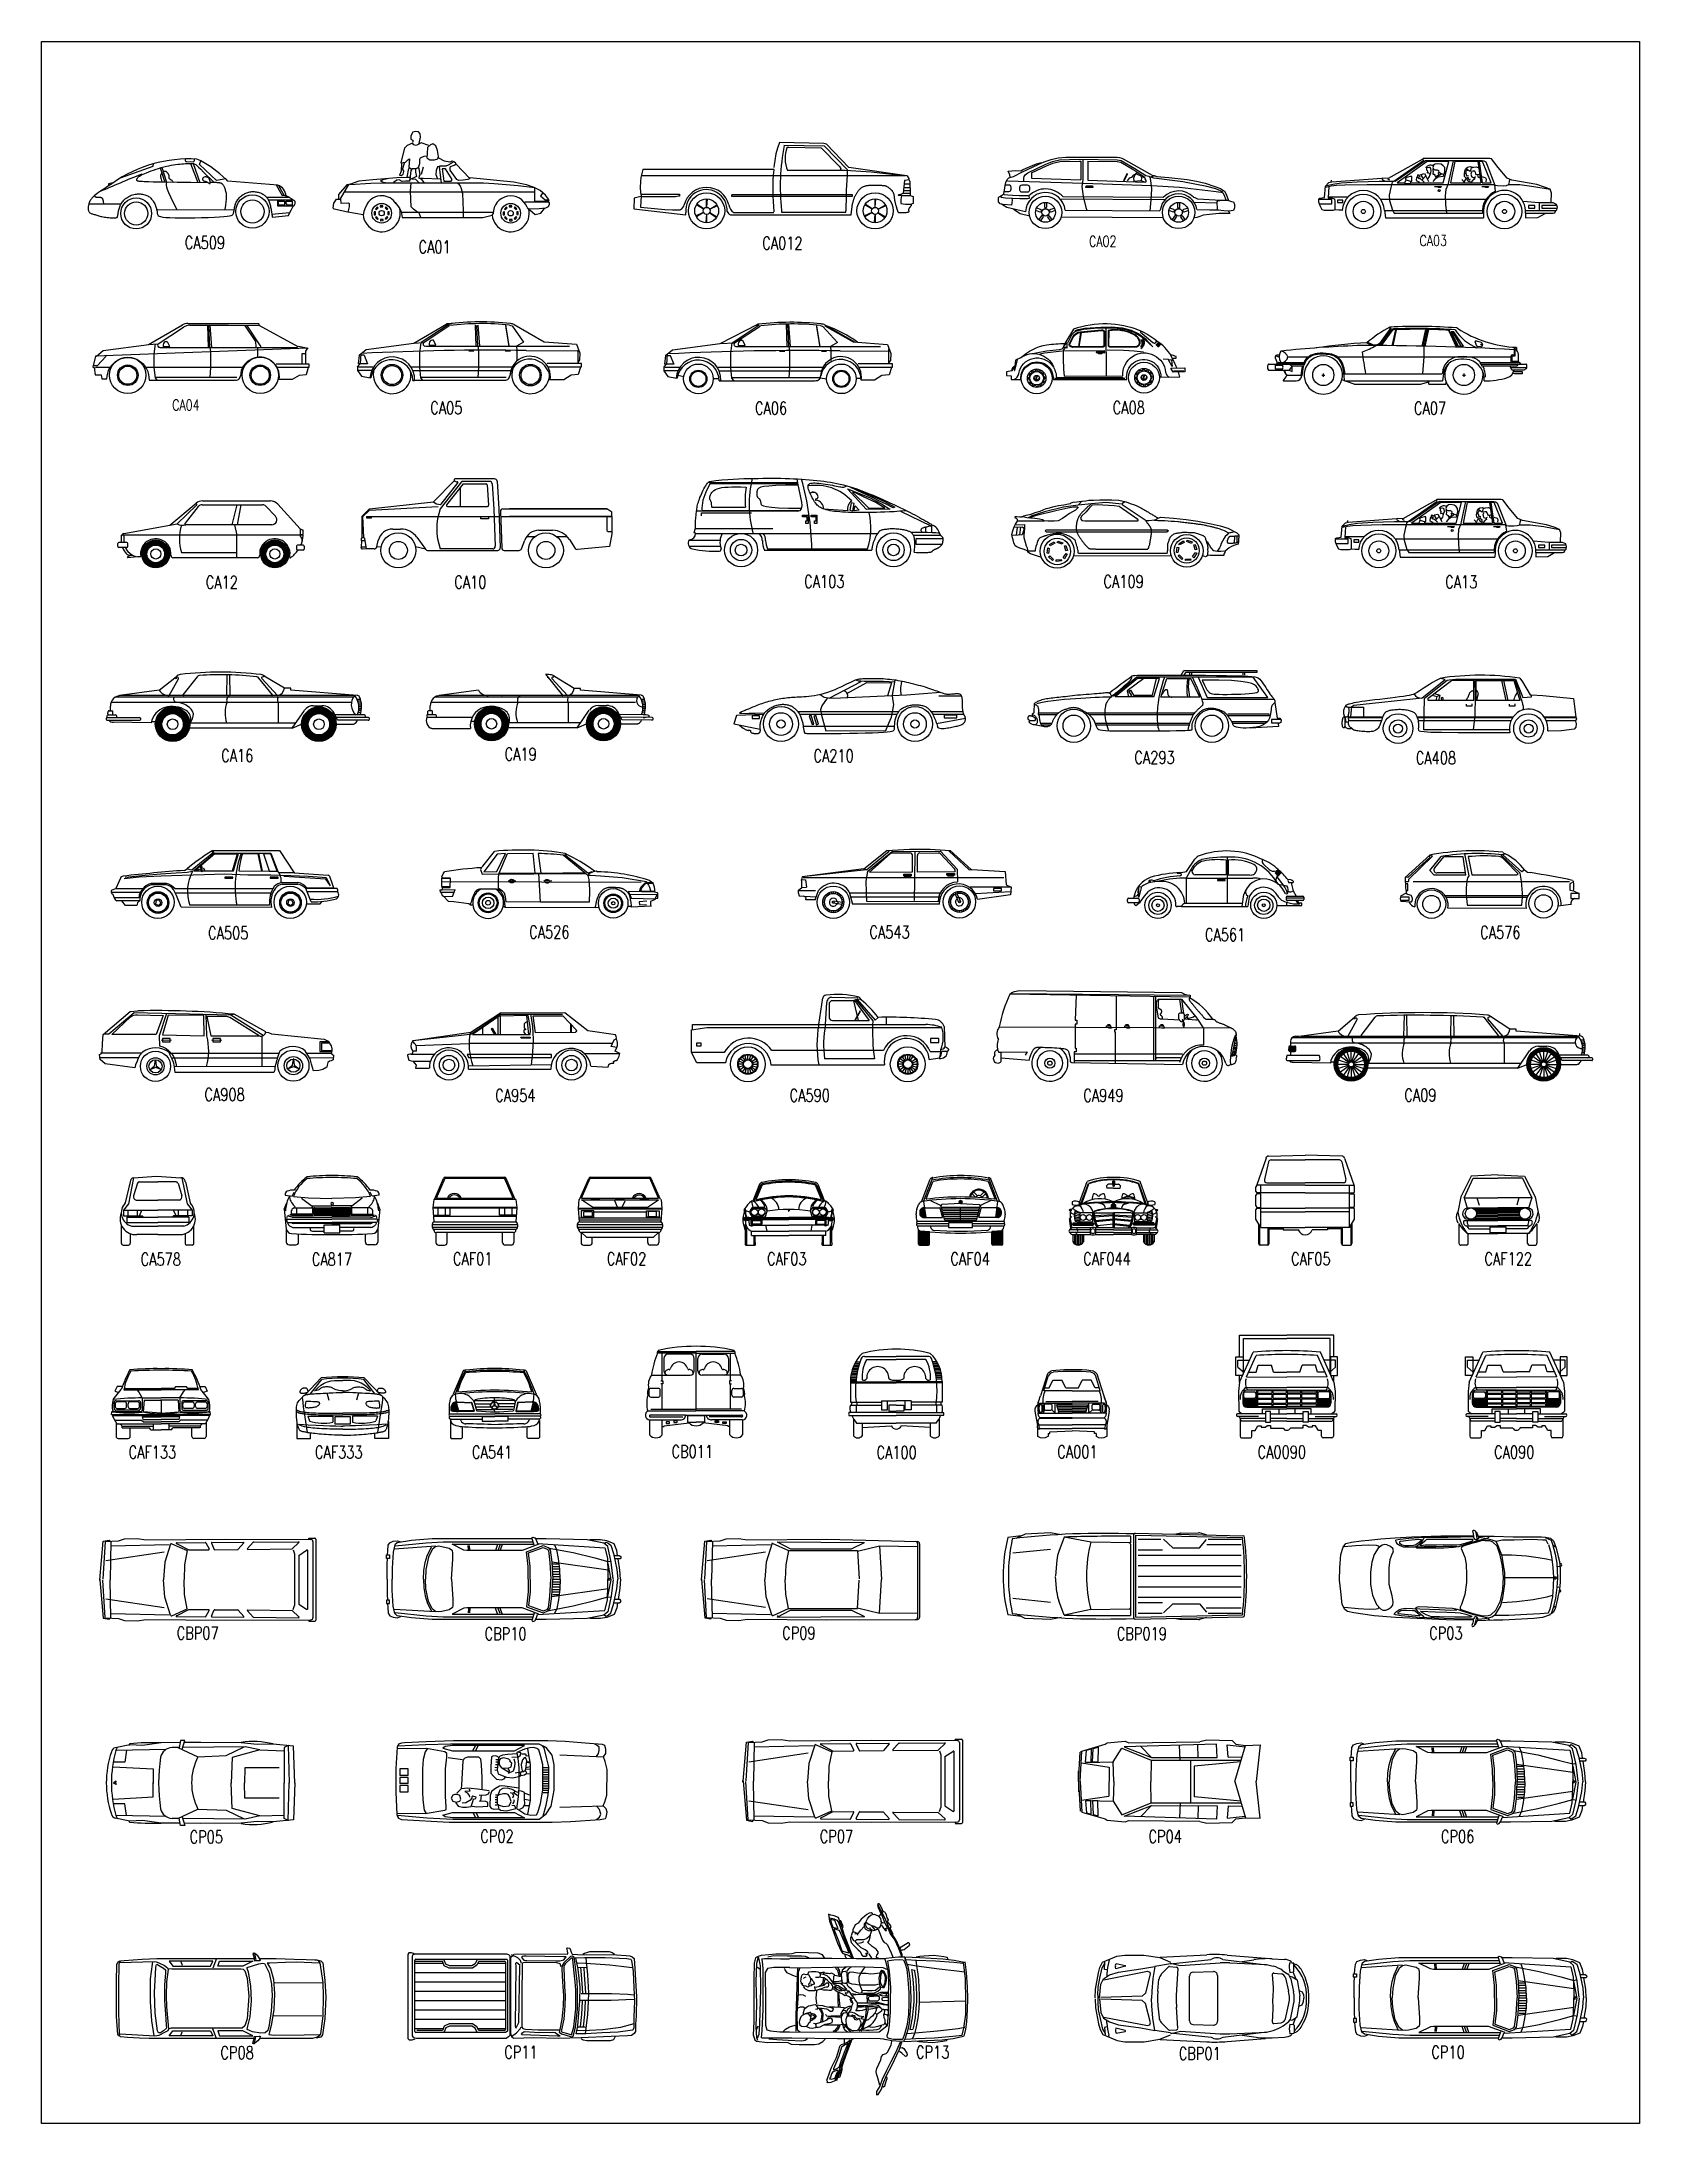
# Model space of a CAD drawing. Extents: x 2 to 154, y 3 to 64.
# Drawn here: x 1.9 to 49.2, y 2.8 to 64.4 of the extents above; entities that cross this region are included whole.
import ezdxf
from ezdxf.enums import TextEntityAlignment as Align

# ---------------------------------------------------------------- set-up
doc = ezdxf.new("R2010")
doc.units = 0
doc.header["$LTSCALE"] = 1000
doc.header["$MEASUREMENT"] = 0
doc.layers.get('0').update_dxf_attribs({"linetype": 'CONTINUOUS'})
doc.styles.add('L', font='ROMANS.SHX', dxfattribs={"height": 250})

msp = doc.modelspace()

# ---------------------------------------------------------------- texts
at = {"color": 0, "linetype": 'ByBlock', "lineweight": -2, "style": 'L', "width": 0.75}
for s, height, p in [('CA509', 0.375, (6.735, 58.453)), ('CA012', 0.375, (23.831, 58.437)), ('CA02', 0.3187, (33.315, 58.492)), ('CA03', 0.3187, (43.099, 58.514)), ('CA01', 0.375, (13.535, 58.324)), ('CA04', 0.3187, (6.173, 53.647)), ('CA05', 0.375, (13.881, 53.565)), ('CA06', 0.375, (23.495, 53.556)), ('CA08', 0.375, (34.085, 53.57)), ('CA07', 0.375, (43.003, 53.553)), ('CA12', 0.375, (7.236, 48.401)), ('CA10', 0.375, (14.593, 48.407)), ('CA103', 0.375, (25.071, 48.424)), ('CA109', 0.375, (33.931, 48.424)), ('CA13', 0.375, (43.927, 48.412)), ('CA16', 0.375, (7.692, 43.273)), ('CA19', 0.375, (16.083, 43.317)), ('CA210', 0.375, (25.347, 43.269)), ('CA293', 0.375, (34.847, 43.217)), ('CA408', 0.375, (43.178, 43.205)), ('CA505', 0.375, (7.425, 38.024)), ('CA526', 0.375, (16.93, 38.052)), ('CA543', 0.375, (27.003, 38.052)), ('CA576', 0.375, (45.083, 38.042)), ('CA561', 0.375, (36.935, 37.973)), ('CA908', 0.375, (7.317, 33.243)), ('CA954', 0.375, (15.925, 33.219)), ('CA590', 0.375, (24.639, 33.22)), ('CA949', 0.375, (33.334, 33.22)), ('CA09', 0.375, (42.718, 33.226)), ('CA578', 0.375, (5.428, 28.369)), ('CA817', 0.375, (10.496, 28.369)), ('CAF01', 0.375, (14.662, 28.383)), ('CAF02', 0.375, (19.217, 28.383)), ('CAF03', 0.375, (23.962, 28.383)), ('CAF04', 0.375, (29.388, 28.383)), ('CAF044', 0.375, (33.441, 28.383)), ('CAF05', 0.375, (39.475, 28.383)), ('CAF122', 0.375, (45.319, 28.383)), ('CAF133', 0.375, (5.18, 22.661)), ('CAF333', 0.375, (10.697, 22.661)), ('CA541', 0.375, (15.237, 22.661)), ('CB011', 0.375, (21.163, 22.679)), ('CA100', 0.375, (27.212, 22.652)), ('CA001', 0.375, (32.565, 22.671)), ('CA0090', 0.375, (38.614, 22.665)), ('CA090', 0.375, (45.496, 22.664)), ('CBP07', 0.375, (6.521, 17.309)), ('CBP10', 0.375, (15.636, 17.288)), ('CP09', 0.375, (24.319, 17.309)), ('CBP019', 0.375, (34.471, 17.289)), ('CP03', 0.375, (43.472, 17.306)), ('CP05', 0.375, (6.775, 11.275)), ('CP02', 0.375, (15.382, 11.295)), ('CP07', 0.375, (25.431, 11.292)), ('CP04', 0.375, (35.162, 11.289)), ('CP06', 0.375, (43.82, 11.289)), ('CP08', 0.375, (7.688, 4.891)), ('CP11', 0.375, (16.091, 4.907)), ('CP13', 0.375, (28.282, 4.907)), ('CBP01', 0.375, (36.186, 4.866)), ('CP10', 0.375, (43.538, 4.907))]:
    msp.add_text(s, height=height, dxfattribs=at).set_placement(p, align=Align.MIDDLE)

# ---------------------------------------------------------------- blocks, each defined once
blk = doc.blocks.new('CA03')
at = {"color": 0, "linetype": 'ByBlock'}
for points in [[(2.079, 1.4), (1.396, 1.018), (1.278, 1.023)], [(1.51, 0.965), (2.113, 1.383)], [(2.157, 1.381), (1.541, 0.956), (1.515, 0.961)], [(2.184, 1.359), (1.579, 0.93), (1.734, 0.93)], [(1.849, 0.93), (2.507, 0.93), (2.617, 1.359), (2.184, 1.359)], [(4.674, 0.54), (4.679, 0.725), (4.656, 0.8), (4.54, 0.846), (4.385, 0.895), (3.885, 0.982), (3.789, 1.024), (3.606, 1.24), (3.475, 1.41), (3.44, 1.42), (2.101, 1.42), (2.088, 1.409), (2.095, 1.396), (2.111, 1.383), (2.113, 1.383)], [(2.157, 1.381), (3.286, 1.381), (3.322, 1.369), (3.361, 1.352), (3.388, 1.283), (3.542, 0.882), (3.593, 0.876), (3.707, 0.873), (3.776, 0.879), (3.827, 0.897), (3.838, 0.948), (3.846, 0.997)], [(2.187, 0.999), (2.23, 1.055), (2.253, 1.133), (2.262, 1.168), (2.255, 1.219), (2.243, 1.235), (2.225, 1.241), (2.184, 1.23), (2.164, 1.232), (2.166, 1.252), (2.182, 1.266), (2.223, 1.285), (2.243, 1.294), (2.257, 1.294), (2.275, 1.288), (2.298, 1.282)], [(2.53, 1.113), (2.539, 1.174), (2.535, 1.235), (2.507, 1.274), (2.462, 1.302), (2.389, 1.313), (2.346, 1.308), (2.312, 1.282), (2.294, 1.235), (2.307, 1.204), (2.335, 1.191), (2.362, 1.188), (2.383, 1.191), (2.407, 1.18), (2.417, 1.165), (2.407, 1.149), (2.428, 1.135), (2.464, 1.115), (2.505, 1.102), (2.524, 1.107)], [(2.702, 1.375), (2.596, 0.893), (2.557, 0.796), (2.545, 0.666), (2.553, 0.495), (2.57, 0.318)], [(2.735, 1.359), (2.651, 0.93), (3.261, 0.93)], [(3.199, 1.359), (2.735, 1.359)], [(2.95, 1.21), (2.995, 1.245), (3.044, 1.257), (3.091, 1.243)], [(3.199, 1.359), (3.261, 0.93)], [(3.287, 0.93), (3.469, 0.93), (3.295, 1.359), (3.225, 1.359)], [(3.225, 1.359), (3.287, 0.93)], [(0.205, 0.855), (0.19, 0.631), (0.275, 0.623), (0.317, 0.608), (0.326, 0.556), (0.326, 0.394), (0.481, 0.384), (0.326, 0.389), (0.286, 0.375), (0.116, 0.375), (0.068, 0.389), (0.03, 0.465), (0.002, 0.542), (0.002, 0.608), (0.026, 0.623), (0.116, 0.637), (0.139, 0.865), (0.208, 0.936), (0.263, 0.95), (1.268, 1.022), (1.276, 0.998), (1.315, 0.974)], [(0.139, 0.869), (0.283, 0.903), (0.454, 0.927), (0.774, 0.95), (1.218, 0.964), (1.517, 0.964), (1.479, 0.941), (1.451, 0.836), (1.42, 0.679), (1.425, 0.574), (1.483, 0.38), (1.52, 0.318)], [(0.139, 0.845), (0.251, 0.869), (0.36, 0.883), (0.524, 0.889), (0.971, 0.899)], [(0.251, 0.95), (0.256, 0.984)], [(0.971, 0.899), (3.536, 0.899)], [(1.431, 0.981), (1.392, 1.007)], [(1.845, 0.965), (1.85, 0.918), (1.795, 0.913), (1.729, 0.918), (1.759, 0.988)], [(2.121, 0.946), (2.05, 1.01), (2.029, 1.01), (1.998, 1.046), (1.989, 1.035), (1.966, 1.04), (1.959, 0.979), (2.002, 0.954), (2.027, 0.946)], [(2.038, 1.04), (2.018, 1.087), (1.993, 1.094), (1.981, 1.046)], [(2.1, 1.021), (2.052, 1.099), (2.127, 1.115), (2.153, 1.068), (2.079, 0.993)], [(2.155, 1.066), (2.207, 0.96)], [(2.17, 1.221), (2.17, 1.188), (2.187, 1.174), (2.182, 1.13), (2.205, 1.135), (2.234, 1.107)], [(2.294, 1.204), (2.298, 1.174), (2.305, 1.165), (2.298, 1.105), (2.321, 1.102), (2.335, 1.085), (2.346, 1.066), (2.366, 1.066), (2.417, 1.091), (2.407, 1.135)], [(2.51, 1.091), (2.505, 1.055), (2.401, 1.043), (2.339, 1.007), (2.298, 0.954)], [(2.329, 0.858), (2.464, 0.858), (2.456, 0.837), (2.405, 0.837), (2.405, 0.858)], [(2.469, 1.105), (2.349, 1.029)], [(2.932, 0.936), (2.881, 0.998)], [(2.963, 1.024), (2.925, 0.959)], [(2.961, 1.031), (2.935, 1.056), (2.931, 1.105), (2.942, 1.167), (2.951, 1.208), (2.985, 1.206), (3.044, 1.167)], [(3.016, 1.068), (2.989, 1.063), (2.974, 1.081), (2.974, 1.111), (2.959, 1.113), (2.966, 1.153), (2.974, 1.176), (3.002, 1.183)], [(2.982, 1.04), (2.978, 1.014), (2.989, 0.982), (3.029, 0.957), (3.053, 0.971)], [(2.995, 1.049), (3.029, 0.989), (3.053, 1.005)], [(3.23, 1.1), (3.203, 1.088), (3.175, 1.088), (3.161, 1.109), (3.152, 1.141), (3.137, 1.162), (3.102, 1.165), (3.059, 1.157), (3.053, 1.178), (3.065, 1.208), (3.076, 1.234), (3.118, 1.247), (3.175, 1.252), (3.218, 1.234)], [(3.131, 1.035), (3.133, 1.005), (3.11, 0.989), (3.059, 0.938)], [(3.065, 1.153), (3.072, 1.135), (3.061, 1.102), (3.068, 1.093), (3.068, 1.072), (3.083, 1.049), (3.118, 1.033), (3.157, 1.056)], [(3.199, 1.079), (3.199, 1.053), (3.246, 1.031)], [(3.278, 0.858), (3.414, 0.858), (3.405, 0.837), (3.354, 0.837), (3.354, 0.858)], [(3.369, 0.947), (3.377, 0.998), (3.363, 1.026), (3.293, 1.049)], [(3.557, 0.761), (3.54, 0.889)], [(4.656, 0.793), (4.329, 0.853), (4.045, 0.888), (3.817, 0.888)], [(0.013, 0.508), (0.263, 0.508), (0.263, 0.594), (0.013, 0.594)], [(0.197, 0.651), (0.598, 0.651)], [(1.243, 0.601), (3.394, 0.601)], [(4.43, 0.53), (4.111, 0.552)], [(4.717, 0.318), (4.748, 0.328), (4.77, 0.376), (4.789, 0.387), (4.8, 0.444), (4.785, 0.496), (4.712, 0.526), (4.595, 0.526), (4.436, 0.526), (4.436, 0.376)], [(4.785, 0.474), (4.488, 0.474), (4.488, 0.421), (4.794, 0.421)], [(1.322, 0.384), (1.342, 0.224)], [(1.322, 0.372), (3.314, 0.372)], [(1.342, 0.224), (3.312, 0.224)], [(1.52, 0.318), (3.294, 0.318)], [(3.294, 0.323), (3.294, 0.318)], [(3.316, 0.322), (3.312, 0.224)], [(4.159, 0.318), (4.717, 0.318)], [(4.16, 0.372), (4.768, 0.372)], [(4.162, 0.322), (4.162, 0.226), (4.409, 0.234), (4.551, 0.316)]]:
    blk.add_lwpolyline(points, dxfattribs=at)
for points in [[(1.877, 1.057), (1.84, 1.057), (1.791, 1.044), (1.754, 1.031), (1.745, 1.012), (1.749, 0.997), (1.779, 0.983), (1.84, 0.965), (1.877, 0.965)], [(0.377, 0.584), (0.377, 0.532), (0.486, 0.532), (0.486, 0.584)], [(4.219, 0.474), (4.219, 0.421), (4.348, 0.421), (4.348, 0.474)]]:
    blk.add_lwpolyline(points, close=True, dxfattribs=at)
for centre, radius in [((0.899, 0.354), 0.351), ((0.899, 0.354), 0.205), ((2.422, 0.774), 0.0213), ((3.737, 0.354), 0.351), ((3.737, 0.354), 0.205), ((0.899, 0.354), 0.0415), ((3.737, 0.354), 0.0415)]:
    blk.add_circle(centre, radius, dxfattribs=at)
for centre, radius, start, end in [((0.899, 0.354), 0.423, 2.3793, 177.6207), ((3.737, 0.354), 0.445, 113.859, 184.9166), ((3.737, 0.354), 0.423, 355.0834, 184.9166)]:
    blk.add_arc(centre, radius, start, end, dxfattribs=at)
blk = doc.blocks.new('CA02')
at = {"color": 0, "linetype": 'ByBlock'}
for p, q in [((-4.486, 0.622), (-4.46, 0.603)), ((-4.46, 0.603), (-4.429, 0.595)), ((-4.429, 0.595), (-4.382, 0.589)), ((-4.402, 0.645), (-4.421, 0.656)), ((-4.341, 0.641), (-4.402, 0.645)), ((-4.382, 0.589), (-4.248, 0.582)), ((-4.25, 0.635), (-4.341, 0.641)), ((-4.121, 0.631), (-4.25, 0.635)), ((-4.248, 0.582), (-4.109, 0.578)), ((-3.96, 0.626), (-4.121, 0.631)), ((-4.109, 0.578), (-3.962, 0.578)), ((-3.962, 0.578), (-3.927, 0.582)), ((-3.931, 0.624), (-3.96, 0.626)), ((-3.927, 0.582), (-3.931, 0.624)), ((-3.34, 0.569), (-1.327, 0.557)), ((-3.287, 0.614), (-1.36, 0.603)), ((-4.231, 0.374), (-4.103, 0.292)), ((-4.103, 0.292), (-3.919, 0.245)), ((-3.322, 0.227), (-1.366, 0.216))]:
    blk.add_line(p, q, dxfattribs=at)
for points in [[(-4.266, 0.584), (-4.255, 0.544), (-4.261, 0.497), (-4.272, 0.45), (-4.431, 0.464), (-4.486, 0.477), (-4.518, 0.511), (-4.518, 0.598), (-4.507, 0.611), (-4.464, 0.638), (-4.425, 0.658), (-4.414, 0.671), (-4.403, 0.738), (-4.392, 0.825), (-4.381, 0.886), (-4.354, 0.939), (-4.321, 0.973), (-4.233, 0.999), (-4.058, 1.087), (-3.762, 1.227), (-3.647, 1.281), (-3.51, 1.327), (-3.378, 1.354), (-3.23, 1.367), (-2.781, 1.367), (-2.249, 1.367), (-2.2, 1.361), (-2.156, 1.347), (-2.134, 1.334), (-1.575, 1.026), (-1.537, 1.015), (-1.49, 1.001), (-1.261, 0.979), (-0.908, 0.943), (-0.729, 0.912), (-0.562, 0.872), (-0.376, 0.81), (-0.271, 0.77), (-0.194, 0.721), (-0.158, 0.659), (-0.114, 0.539), (-0.056, 0.521), (-0.02, 0.512), (-0.001, 0.464), (-0.001, 0.397), (-0.023, 0.348), (-0.067, 0.343), (-0.114, 0.334), (-0.089, 0.29), (-0.303, 0.29), (-0.482, 0.272), (-0.598, 0.259), (-0.664, 0.232), (-0.722, 0.215), (-0.787, 0.21)], [(-4.295, 0.983), (-4.305, 1.032), (-4.335, 1.103), (-4.195, 1.113), (-4.093, 1.11), (-4.059, 1.125), (-3.991, 1.161), (-3.792, 1.24), (-3.694, 1.264)], [(-4.037, 0.906), (-4.037, 0.968), (-4.028, 0.996), (-4.01, 1.03), (-3.959, 1.069), (-3.612, 1.233), (-3.488, 1.283), (-3.349, 1.317), (-2.971, 1.328), (-2.246, 1.317), (-2.209, 1.312), (-2.168, 1.306), (-1.909, 1.154), (-1.701, 1.018), (-1.641, 1.002), (-1.623, 0.985), (-1.607, 0.919), (-1.593, 0.76), (-1.603, 0.552), (-1.625, 0.341)], [(-3.888, 1.066), (-3.599, 1.202), (-3.477, 1.252), (-3.345, 1.284), (-2.97, 1.295), (-2.945, 1.295)], [(-2.945, 1.295), (-2.945, 0.934)], [(-2.905, 1.32), (-2.905, 0.948), (-2.913, 0.887), (-2.921, 0.81), (-2.9, 0.617), (-2.85, 0.403), (-2.83, 0.352)], [(-2.807, 1.292), (-2.807, 0.946), (-2.81, 0.929)], [(-2.807, 1.292), (-2.249, 1.284), (-2.214, 1.279), (-2.179, 1.274), (-1.927, 1.125), (-1.715, 0.988)], [(-4.349, 0.916), (-2.901, 0.871), (-1.59, 0.827), (-1.056, 0.792), (-0.4, 0.719), (-0.257, 0.696), (-0.225, 0.685), (-0.197, 0.639), (-0.164, 0.551)], [(-3.888, 1.065), (-3.888, 0.965), (-2.945, 0.934)], [(-2.81, 0.929), (-1.712, 0.892), (-1.694, 0.898), (-1.694, 0.92), (-1.708, 0.954), (-1.717, 0.989)], [(-2.113, 0.913), (-2.048, 1.049), (-2.063, 1.051), (-2.126, 0.919)], [(-1.912, 1.035), (-1.944, 1.027), (-1.974, 0.982), (-1.994, 0.974), (-2.015, 0.964), (-2.053, 0.913)], [(-1.842, 1.068), (-1.887, 1.057), (-1.904, 1.039), (-1.924, 1.001), (-1.935, 0.965), (-1.931, 0.909), (-1.917, 0.902)], [(-1.931, 0.912), (-1.797, 0.921), (-1.781, 0.93), (-1.774, 0.965), (-1.78, 0.992), (-1.803, 1.012), (-1.891, 1.052)], [(-1.797, 0.92), (-1.722, 0.895)], [(-1.788, 1.001), (-1.744, 0.987), (-1.717, 0.986)], [(-0.227, 0.704), (-0.36, 0.761), (-0.53, 0.81), (-0.99, 0.898), (-1.548, 0.965), (-1.624, 0.991), (-1.534, 1.014)], [(-4, 0.324), (-4.359, 0.405), (-4.443, 0.454), (-4.462, 0.471)], [(-0.785, 0.606), (-0.763, 0.594), (-0.707, 0.574), (-0.374, 0.555), (-0.246, 0.546)], [(-0.778, 0.508), (-0.337, 0.493)], [(-0.119, 0.334), (-0.207, 0.34), (-0.312, 0.355), (-0.329, 0.376), (-0.332, 0.513), (-0.32, 0.531), (-0.246, 0.543), (-0.163, 0.546), (-0.121, 0.543)], [(-3.243, 0.352), (-1.439, 0.341), (-1.422, 0.352)], [(-0.717, 0.367), (-0.474, 0.358), (-0.322, 0.358)]]:
    blk.add_lwpolyline(points, dxfattribs=at)
for points in [[(-4.386, 0.842), (-4.327, 0.842, -0.414214), (-4.286, 0.801), (-4.286, 0.748, -0.414214), (-4.327, 0.707), (-4.404, 0.707)], [(-3.641, 0.492), (-3.641, 0.418, 1), (-3.597, 0.418), (-3.597, 0.495)], [(-1.092, 0.492), (-1.092, 0.418, 1), (-1.047, 0.418), (-1.047, 0.495)], [(-3.797, 0.348), (-3.727, 0.325, 1), (-3.713, 0.367), (-3.787, 0.391)], [(-3.708, 0.155), (-3.665, 0.215, 1), (-3.701, 0.241), (-3.746, 0.178)], [(-3.498, 0.18), (-3.541, 0.24, 1), (-3.577, 0.213), (-3.532, 0.151)], [(-3.456, 0.388), (-3.526, 0.365, 1), (-3.513, 0.323), (-3.439, 0.347)], [(-1.248, 0.348), (-1.178, 0.325, 1), (-1.164, 0.367), (-1.237, 0.391)], [(-1.159, 0.155), (-1.116, 0.215, 1), (-1.152, 0.241), (-1.197, 0.178)], [(-0.949, 0.18), (-0.992, 0.24, 1), (-1.028, 0.213), (-0.982, 0.151)], [(-0.907, 0.388), (-0.977, 0.365, 1), (-0.963, 0.323), (-0.89, 0.347)]]:
    blk.add_lwpolyline(points, format="xyb", dxfattribs=at)
for points in [[(-4.115, 0.791), (-4.115, 0.744, 0.414214), (-4.074, 0.703), (-3.963, 0.703, 0.414214), (-3.922, 0.744), (-3.922, 0.791, 0.414214), (-3.963, 0.832), (-4.074, 0.832, 0.414214)], [(-2.825, 0.82), (-2.731, 0.82, -0.414214), (-2.711, 0.799), (-2.711, 0.788), (-2.845, 0.788), (-2.845, 0.799, -0.414214)]]:
    blk.add_lwpolyline(points, format="xyb", close=True, dxfattribs=at)
for centre, radius in [((-3.62, 0.312), 0.311), ((-3.62, 0.312), 0.19), ((-1.071, 0.312), 0.311), ((-1.071, 0.312), 0.19), ((-3.62, 0.312), 0.0708), ((-1.071, 0.312), 0.0708)]:
    blk.add_circle(centre, radius, dxfattribs=at)
for centre, radius, start, end in [((-3.62, 0.312), 0.38, 6.6756, 178.2622), ((-3.62, 0.312), 0.449, 42.1732, 135.6778), ((-1.071, 0.312), 0.354, 9.0704, 172.6299), ((-1.071, 0.312), 0.41, 45.5468, 134.908)]:
    blk.add_arc(centre, radius, start, end, dxfattribs=at)
blk = doc.blocks.new('C27')
for p, q in [((-0.844, 1.346), (-0.844, 1.715)), ((-0.844, 1.715), (-0.035, 1.715)), ((-0.78, 1.052), (-0.78, 1.658)), ((-0.78, 1.658), (-0.035, 1.658)), ((0.774, 1.715), (-0.035, 1.715)), ((0.71, 1.658), (-0.035, 1.658)), ((0.71, 1.052), (0.71, 1.658)), ((0.774, 1.346), (0.774, 1.715)), ((-0.907, 1.024), (-0.907, 1.346)), ((-0.907, 1.346), (-0.784, 1.346)), ((-0.874, 1.29), (-0.673, 1.29)), ((-0.874, 1.168), (-0.874, 1.29)), ((-0.874, 1.168), (-0.769, 1.077)), ((-0.844, 0.91), (-0.611, 1.427)), ((-0.784, 1.346), (-0.784, 1.044)), ((-0.726, 1.002), (-0.562, 1.368)), ((-0.689, 1.085), (-0.561, 1.085)), ((-0.561, 1.085), (-0.526, 1.201)), ((-0.526, 1.201), (-0.299, 1.204)), ((-0.261, 1.085), (-0.299, 1.204)), ((-0.261, 1.085), (-0.035, 1.085)), ((0.191, 1.085), (-0.035, 1.085)), ((0.191, 1.085), (0.229, 1.204)), ((0.456, 1.201), (0.229, 1.204)), ((0.491, 1.085), (0.456, 1.201)), ((0.618, 1.085), (0.491, 1.085)), ((0.656, 1.002), (0.492, 1.368)), ((0.774, 0.91), (0.541, 1.427)), ((0.803, 1.29), (0.603, 1.29)), ((0.803, 1.168), (0.698, 1.077)), ((0.713, 1.346), (0.713, 1.044)), ((0.837, 1.346), (0.713, 1.346)), ((0.803, 1.168), (0.803, 1.29)), ((0.837, 1.024), (0.837, 1.346)), ((-0.793, 1.024), (-0.907, 1.024)), ((-0.845, 0.908), (-0.863, 0.749)), ((-0.863, 0.749), (-0.86, 0.411)), ((-0.844, 0.91), (-0.844, 1.024)), ((-0.773, 0.654), (-0.773, 0.72)), ((-0.749, 0.744), (-0.592, 0.744)), ((-0.732, 0.819), (-0.034, 0.819)), ((-0.726, 1.002), (-0.035, 0.996)), ((-0.035, 0.771), (-0.723, 0.771)), ((-0.568, 0.72), (-0.568, 0.654)), ((-0.554, 0.771), (-0.554, 0.483)), ((-0.289, 0.763), (-0.537, 0.763)), ((-0.537, 0.763), (-0.537, 0.723)), ((-0.537, 0.723), (-0.289, 0.723)), ((-0.289, 0.763), (-0.289, 0.723)), ((-0.044, 0.763), (-0.272, 0.763)), ((-0.272, 0.763), (-0.272, 0.723)), ((-0.272, 0.723), (-0.044, 0.723)), ((-0.044, 0.763), (-0.044, 0.723)), ((0.662, 0.819), (-0.037, 0.819)), ((0.656, 1.002), (-0.035, 0.996)), ((-0.035, 0.771), (0.653, 0.771)), ((-0.027, 0.763), (-0.027, 0.723)), ((-0.027, 0.763), (0.202, 0.763)), ((0.202, 0.723), (-0.027, 0.723)), ((0.202, 0.763), (0.202, 0.723)), ((0.219, 0.763), (0.219, 0.723)), ((0.219, 0.763), (0.467, 0.763)), ((0.467, 0.723), (0.219, 0.723)), ((0.467, 0.763), (0.467, 0.723)), ((0.484, 0.771), (0.484, 0.483)), ((0.497, 0.72), (0.497, 0.654)), ((0.679, 0.744), (0.521, 0.744)), ((0.703, 0.654), (0.703, 0.72)), ((0.723, 1.024), (0.837, 1.024)), ((0.774, 0.91), (0.774, 1.024)), ((0.775, 0.908), (0.793, 0.749)), ((0.793, 0.749), (0.79, 0.411)), ((-0.403, 0.369), (-0.88, 0.369)), ((-0.791, 0.703), (-0.791, 0.551)), ((-0.791, 0.618), (-0.554, 0.618)), ((-0.791, 0.601), (-0.554, 0.601)), ((-0.791, 0.584), (-0.554, 0.584)), ((-0.791, 0.567), (-0.554, 0.567)), ((-0.791, 0.55), (-0.554, 0.55)), ((-0.789, 0.532), (-0.554, 0.532)), ((-0.781, 0.515), (-0.554, 0.515)), ((-0.766, 0.498), (-0.554, 0.498)), ((-0.592, 0.63), (-0.749, 0.63)), ((-0.723, 0.483), (-0.035, 0.483)), ((-0.537, 0.706), (-0.537, 0.636)), ((-0.537, 0.706), (-0.289, 0.706)), ((-0.537, 0.636), (-0.289, 0.636)), ((-0.537, 0.619), (-0.537, 0.553)), ((-0.537, 0.619), (-0.289, 0.619)), ((-0.537, 0.553), (-0.289, 0.553)), ((-0.537, 0.536), (-0.537, 0.492)), ((-0.537, 0.536), (-0.289, 0.536)), ((-0.537, 0.492), (-0.289, 0.492)), ((-0.452, 0.452), (-0.035, 0.452)), ((-0.452, 0.369), (-0.452, 0.452)), ((-0.314, 0.405), (-0.403, 0.405)), ((-0.403, 0.405), (-0.403, 0.223)), ((-0.314, 0.223), (-0.314, 0.405)), ((-0.314, 0.369), (-0.035, 0.369)), ((-0.289, 0.706), (-0.289, 0.636)), ((-0.289, 0.619), (-0.289, 0.553)), ((-0.289, 0.536), (-0.289, 0.492)), ((-0.272, 0.706), (-0.272, 0.636)), ((-0.272, 0.706), (-0.044, 0.706)), ((-0.272, 0.636), (-0.044, 0.636)), ((-0.272, 0.619), (-0.044, 0.619)), ((-0.272, 0.619), (-0.272, 0.553)), ((-0.272, 0.553), (-0.044, 0.553)), ((-0.272, 0.536), (-0.044, 0.536)), ((-0.272, 0.536), (-0.272, 0.492)), ((-0.272, 0.492), (-0.044, 0.492)), ((-0.174, 0.452), (-0.174, 0.369)), ((-0.044, 0.706), (-0.044, 0.636)), ((-0.044, 0.619), (-0.044, 0.553)), ((-0.044, 0.536), (-0.044, 0.492)), ((0.653, 0.483), (-0.035, 0.483)), ((0.382, 0.452), (-0.035, 0.452)), ((0.244, 0.369), (-0.035, 0.369)), ((0.202, 0.706), (-0.027, 0.706)), ((-0.027, 0.706), (-0.027, 0.636)), ((0.202, 0.636), (-0.027, 0.636)), ((0.202, 0.619), (-0.027, 0.619)), ((-0.027, 0.619), (-0.027, 0.553)), ((0.202, 0.553), (-0.027, 0.553)), ((0.202, 0.536), (-0.027, 0.536)), ((-0.027, 0.536), (-0.027, 0.492)), ((0.202, 0.492), (-0.027, 0.492)), ((0.104, 0.452), (0.104, 0.369)), ((0.202, 0.706), (0.202, 0.636)), ((0.202, 0.619), (0.202, 0.553)), ((0.202, 0.536), (0.202, 0.492)), ((0.467, 0.706), (0.219, 0.706)), ((0.219, 0.706), (0.219, 0.636)), ((0.467, 0.636), (0.219, 0.636)), ((0.467, 0.619), (0.219, 0.619)), ((0.219, 0.619), (0.219, 0.553)), ((0.467, 0.553), (0.219, 0.553)), ((0.467, 0.536), (0.219, 0.536)), ((0.219, 0.536), (0.219, 0.492)), ((0.467, 0.492), (0.219, 0.492)), ((0.244, 0.223), (0.244, 0.405)), ((0.244, 0.405), (0.333, 0.405)), ((0.333, 0.405), (0.333, 0.223)), ((0.333, 0.369), (0.81, 0.369)), ((0.382, 0.369), (0.382, 0.452)), ((0.467, 0.706), (0.467, 0.636)), ((0.467, 0.619), (0.467, 0.553)), ((0.467, 0.536), (0.467, 0.492)), ((0.721, 0.618), (0.483, 0.618)), ((0.721, 0.601), (0.483, 0.601)), ((0.721, 0.584), (0.483, 0.584)), ((0.721, 0.567), (0.483, 0.567)), ((0.721, 0.55), (0.483, 0.55)), ((0.719, 0.532), (0.483, 0.532)), ((0.711, 0.515), (0.483, 0.515)), ((0.696, 0.498), (0.483, 0.498)), ((0.521, 0.63), (0.679, 0.63)), ((0.721, 0.703), (0.721, 0.551)), ((-0.52, 0.319), (-0.88, 0.319)), ((-0.853, 0.32), (-0.816, 0.243)), ((-0.835, 0.287), (-0.835, -0.018)), ((-0.403, 0.286), (-0.834, 0.286)), ((-0.403, 0.243), (-0.816, 0.243)), ((-0.633, 0.083), (-0.578, 0.083)), ((-0.633, -0.018), (-0.633, 0.083)), ((-0.578, 0.083), (-0.53, 0.161)), ((-0.53, 0.161), (-0.473, 0.161)), ((-0.473, 0.161), (-0.473, 0.138)), ((-0.473, 0.138), (-0.408, 0.138)), ((-0.408, 0.138), (-0.365, 0.165)), ((-0.403, 0.223), (-0.314, 0.223)), ((-0.365, 0.165), (-0.312, 0.165)), ((-0.035, 0.286), (-0.314, 0.286)), ((-0.035, 0.243), (-0.314, 0.243)), ((-0.312, 0.165), (-0.312, 0.124)), ((-0.312, 0.124), (-0.097, 0.124)), ((-0.035, 0.286), (0.244, 0.286)), ((-0.035, 0.243), (0.244, 0.243)), ((0.242, 0.124), (0.026, 0.124)), ((0.295, 0.165), (0.242, 0.165)), ((0.242, 0.165), (0.242, 0.124)), ((0.333, 0.223), (0.244, 0.223)), ((0.338, 0.138), (0.295, 0.165)), ((0.333, 0.286), (0.764, 0.286)), ((0.333, 0.243), (0.745, 0.243)), ((0.402, 0.138), (0.338, 0.138)), ((0.46, 0.161), (0.402, 0.161)), ((0.402, 0.161), (0.402, 0.138)), ((0.45, 0.319), (0.81, 0.319)), ((0.508, 0.083), (0.46, 0.161)), ((0.563, 0.083), (0.508, 0.083)), ((0.563, -0.018), (0.563, 0.083)), ((0.783, 0.32), (0.745, 0.243)), ((0.764, 0.287), (0.764, -0.018)), ((-0.81, -0.044), (-0.658, -0.044)), ((0.739, -0.044), (0.588, -0.044))]:
    blk.add_line(p, q)
for centre, radius, start, end in [((-0.035, -5.579), 7.03, 85.298, 94.702), ((-0.134, -3.927), 5.311, 88.9354, 94.6218), ((0.064, -3.927), 5.311, 85.3782, 91.0646), ((-0.622, 0.635), 0.215, 121.0033, 186.0964), ((-0.723, 0.703), 0.0679, 90, 180), ((-0.749, 0.72), 0.024, 90, 180), ((-0.521, 0.895), 0.225, 161.6686, 212.8301), ((-0.592, 0.72), 0.024, 0, 90), ((0.521, 0.72), 0.024, 90, 180), ((0.45, 0.895), 0.225, 327.1699, 18.3314), ((0.653, 0.703), 0.0679, 0, 90), ((0.551, 0.635), 0.215, 353.9036, 58.9967), ((0.679, 0.72), 0.024, 0, 90), ((-0.875, 0.344), 0.0256, 102.9629, 258.2571), ((-0.7, 0.576), 0.23, 225.9545, 244.0307), ((-0.723, 0.551), 0.0679, 180, 270), ((-0.749, 0.654), 0.024, 180, 270), ((-0.592, 0.654), 0.024, 270, 0), ((0.521, 0.654), 0.024, 180, 270), ((0.653, 0.551), 0.0679, 270, 0), ((0.679, 0.654), 0.024, 270, 0), ((0.63, 0.576), 0.23, 295.9693, 314.0455), ((0.804, 0.344), 0.0256, 281.7429, 77.0371), ((-0.035, 0.154), 0.0688, 205.6947, 334.3053), ((-0.81, -0.018), 0.0251, 180, 270), ((-0.658, -0.018), 0.0251, 270, 0), ((0.588, -0.018), 0.0251, 180, 270), ((0.739, -0.018), 0.0251, 270, 0)]:
    blk.add_arc(centre, radius, start, end)
blk = doc.blocks.new('Ca0090')
blk.add_blockref('C27', (0.237, -0.01))
blk = doc.blocks.new('C16')
for p, q in [((-0.627, 1.475), (-0.789, 0.965)), ((-0.627, 1.475), (-0.591, 1.511)), ((-0.591, 1.511), (-0.538, 1.547)), ((0.285, 1.565), (0.428, 1.547)), ((0.481, 1.511), (0.428, 1.547)), ((0.517, 1.475), (0.481, 1.511)), ((0.517, 1.475), (0.679, 0.965)), ((-0.709, 1.082), (-0.609, 1.422)), ((-0.055, 1.082), (-0.709, 1.082)), ((-0.685, 1.153), (-0.59, 1.153)), ((-0.59, 1.153), (-0.5, 1.331)), ((-0.5, 1.331), (-0.29, 1.331)), ((-0.2, 1.153), (-0.29, 1.331)), ((-0.2, 1.153), (0.09, 1.153)), ((-0.055, 1.082), (0.599, 1.082)), ((0.09, 1.153), (0.18, 1.331)), ((0.39, 1.331), (0.18, 1.331)), ((0.48, 1.153), (0.39, 1.331)), ((0.575, 1.153), (0.48, 1.153)), ((0.599, 1.082), (0.499, 1.422)), ((-0.917, 0.611), (-0.858, 0.278)), ((-0.842, 0.724), (-0.842, 0.813)), ((-0.842, 0.813), (-0.842, 0.599)), ((-0.842, 0.599), (-0.842, 0.724)), ((-0.819, 0.56), (-0.055, 0.56)), ((-0.817, 0.768), (-0.784, 0.768)), ((-0.81, 0.795), (-0.055, 0.795)), ((-0.784, 0.578), (-0.808, 0.578)), ((-0.757, 0.741), (-0.757, 0.605)), ((-0.728, 0.56), (-0.728, 0.795)), ((-0.701, 0.748), (-0.701, 0.663)), ((-0.546, 0.775), (-0.674, 0.775)), ((-0.674, 0.635), (-0.546, 0.635)), ((-0.519, 0.663), (-0.519, 0.748)), ((-0.446, 0.56), (-0.446, 0.793)), ((-0.418, 0.76), (-0.367, 0.573)), ((-0.367, 0.573), (-0.055, 0.573)), ((0.7, 0.795), (-0.055, 0.795)), ((0.257, 0.573), (-0.055, 0.573)), ((0.709, 0.56), (-0.055, 0.56)), ((0.308, 0.76), (0.257, 0.573)), ((0.336, 0.56), (0.336, 0.793)), ((0.409, 0.663), (0.409, 0.748)), ((0.436, 0.775), (0.564, 0.775)), ((0.564, 0.635), (0.436, 0.635)), ((0.591, 0.748), (0.591, 0.663)), ((0.618, 0.56), (0.618, 0.795)), ((0.647, 0.741), (0.647, 0.605)), ((0.707, 0.768), (0.674, 0.768)), ((0.674, 0.578), (0.698, 0.578)), ((0.679, 0.965), (0.732, 0.813)), ((0.732, 0.813), (0.732, 0.599)), ((0.732, 0.724), (0.732, 0.813)), ((0.732, 0.599), (0.732, 0.724)), ((0.807, 0.611), (0.748, 0.278)), ((-0.86, 0.22), (-0.86, 0.025)), ((-0.824, 0.295), (-0.055, 0.295)), ((-0.809, 0.446), (-0.055, 0.446)), ((-0.055, 0.456), (-0.799, 0.456)), ((-0.788, 0.205), (-0.055, 0.205)), ((-0.611, 0.088), (-0.611, 0.025)), ((-0.611, 0.088), (-0.576, 0.088)), ((-0.576, 0.133), (-0.055, 0.156)), ((-0.576, 0.088), (-0.576, 0.133)), ((-0.055, 0.456), (0.689, 0.456)), ((0.699, 0.446), (-0.055, 0.446)), ((0.714, 0.295), (-0.055, 0.295)), ((0.678, 0.205), (-0.055, 0.205)), ((0.466, 0.133), (-0.055, 0.156)), ((0.466, 0.088), (0.466, 0.133)), ((0.501, 0.088), (0.466, 0.088)), ((0.501, 0.088), (0.501, 0.025)), ((0.75, 0.22), (0.75, 0.025))]:
    blk.add_line(p, q)
for points in [[(-0.694, 0.645), (-0.728, 0.56)], [(-0.663, 0.831), (-0.055, 0.831)], [(-0.446, 0.56), (-0.528, 0.643)], [(-0.055, 0.76), (-0.418, 0.76)], [(-0.055, 0.718), (-0.407, 0.718)], [(-0.055, 0.676), (-0.396, 0.676)], [(-0.055, 0.643), (-0.386, 0.643)], [(-0.055, 0.605), (-0.376, 0.605)], [(0.553, 0.831), (-0.055, 0.831)], [(-0.055, 0.76), (0.308, 0.76)], [(-0.055, 0.718), (0.297, 0.718)], [(-0.055, 0.676), (0.286, 0.676)], [(-0.055, 0.643), (0.276, 0.643)], [(-0.055, 0.605), (0.266, 0.605)], [(0.336, 0.56), (0.418, 0.643)], [(0.584, 0.645), (0.618, 0.56)]]:
    blk.add_lwpolyline(points)
for centre, radius, start, end in [((-0.483, 1.378), 0.133, 94.1485, 161.0594), ((0.018, -5.077), 6.647, 87.6986, 94.7937), ((-0.055, -3.073), 4.605, 84.545, 95.455), ((0.373, 1.378), 0.133, 18.9406, 85.8515), ((-0.292, 0.864), 0.446, 150.71, 188.9571), ((0.182, 0.864), 0.446, 351.0429, 29.29), ((-0.794, 0.642), 0.127, 112.1148, 193.941), ((-0.734, 0.553), 0.117, 157.0206, 236.4155), ((-3.507, 1.829), 2.852, 339.1462, 342.3707), ((-0.794, 0.601), 0.0478, 183.0215, 238.7835), ((-0.495, 0.689), 0.332, 161.3741, 202.7735), ((-0.784, 0.741), 0.0272, 0, 90), ((-0.784, 0.605), 0.0272, 270, 0), ((-0.674, 0.748), 0.0272, 90, 180), ((-0.674, 0.663), 0.0272, 180, 270), ((-0.546, 0.748), 0.0272, 0, 90), ((-0.546, 0.663), 0.0272, 270, 0), ((0.436, 0.748), 0.0272, 90, 180), ((0.436, 0.663), 0.0272, 180, 270), ((0.564, 0.748), 0.0272, 0, 90), ((0.564, 0.663), 0.0272, 270, 0), ((0.674, 0.741), 0.0272, 90, 180), ((0.674, 0.605), 0.0272, 180, 270), ((3.397, 1.829), 2.852, 197.6293, 200.8538), ((0.624, 0.553), 0.117, 303.5845, 22.9794), ((0.385, 0.689), 0.332, 337.2265, 18.6259), ((0.684, 0.601), 0.0478, 301.2165, 356.9785), ((0.684, 0.642), 0.127, 346.059, 67.8852), ((-0.817, 0.247), 0.0509, 143.4997, 304.2056), ((-0.735, 0.229), 0.238, 238.6315, 301.3685), ((-0.757, 0.364), 0.0966, 122.5559, 226.1745), ((-0.767, 0.265), 0.0637, 152.6457, 250.9308), ((0.625, 0.229), 0.238, 238.6315, 301.3685), ((0.657, 0.265), 0.0637, 289.0692, 27.3543), ((0.707, 0.247), 0.0509, 235.7944, 36.5003), ((0.647, 0.364), 0.0966, 313.8255, 57.4441)]:
    blk.add_arc(centre, radius, start, end)
blk = doc.blocks.new('Ca001')
at = {"color": 0, "linetype": 'ByBlock'}
blk.add_blockref('C16', (0.508, 0.001), dxfattribs=at)
blk = doc.blocks.new('CA01')
at = {"color": 0, "linetype": 'ByBlock'}
for p, q in [((-3.442, 1.014), (-1.375, 1.014)), ((-4.276, 0.824), (-0.312, 0.824)), ((-3.093, 0.401), (-1.17, 0.401)), ((-3.073, 0.292), (-1.392, 0.292))]:
    blk.add_line(p, q, dxfattribs=at)
for points in [[(-2.516, 1.796), (-2.678, 1.846), (-2.722, 1.821), (-2.778, 1.796), (-2.83, 1.804), (-2.857, 1.842), (-2.971, 1.791), (-3.026, 1.737), (-3.081, 1.522), (-3.098, 1.429), (-3.002, 1.442), (-2.954, 1.496), (-2.923, 1.517), (-2.936, 1.341), (-2.885, 1.303)], [(-2.716, 1.834), (-2.691, 1.968), (-2.698, 2.036), (-2.729, 2.078), (-2.805, 2.086), (-2.854, 2.069), (-2.892, 1.998), (-2.895, 1.926), (-2.854, 1.901), (-2.85, 1.859)], [(-2.329, 1.522), (-2.312, 1.564), (-2.336, 1.686), (-2.371, 1.787), (-2.436, 1.825), (-2.485, 1.808), (-2.543, 1.753), (-2.553, 1.627), (-2.557, 1.539), (-2.495, 1.492), (-2.395, 1.492), (-2.329, 1.517)], [(-2.611, 1.02), (-2.661, 1.081), (-2.717, 1.114), (-2.711, 1.163), (-2.696, 1.181), (-2.717, 1.314), (-2.727, 1.322), (-2.763, 1.318), (-2.789, 1.306), (-2.794, 1.295), (-2.794, 1.236), (-2.775, 1.148), (-2.921, 1.074), (-2.91, 1.051), (-3.005, 1.047), (-3.074, 1.045), (-3.138, 1.078), (-3.185, 1.07), (-3.252, 1.018)], [(-3.085, 1.417), (-3.095, 1.256), (-3.126, 1.176), (-3.095, 1.164), (-3.054, 1.193), (-3.036, 1.248), (-3.04, 1.269), (-3.064, 1.282), (-3.023, 1.433)], [(-2.94, 1.315), (-2.978, 1.13)], [(-2.792, 1.303), (-2.861, 1.303), (-2.895, 1.269), (-2.914, 1.087)], [(-2.56, 1.572), (-2.623, 1.564), (-2.695, 1.53), (-2.712, 1.501), (-2.709, 1.408), (-2.736, 1.328)], [(-2.671, 1.193), (-2.626, 1.349)], [(-2.298, 1.358), (-2.333, 1.345), (-2.361, 1.269), (-2.371, 1.189), (-2.333, 1.101)], [(-2.023, 1.463), (-2.04, 1.463), (-2.078, 1.446), (-2.188, 1.467), (-2.309, 1.53)], [(-0.008, 0.623), (-0.019, 0.675), (-0.082, 0.76), (-0.194, 0.851), (-0.317, 0.916), (-0.477, 0.974), (-0.743, 1.026), (-1.1, 1.065), (-1.446, 1.098), (-1.67, 1.117), (-1.67, 1.098), (-1.702, 1.085), (-1.797, 1.072), (-1.888, 1.065), (-1.931, 1.085), (-2.074, 1.28), (-2.074, 1.319), (-2.064, 1.352), (-1.989, 1.384), (-1.952, 1.404), (-1.952, 1.423), (-2.005, 1.456), (-2.01, 1.443), (-2.048, 1.417), (-2.112, 1.384), (-2.165, 1.364), (-2.25, 1.364), (-2.288, 1.364), (-2.301, 1.343), (-2.258, 1.014)], [(-1.667, 1.113), (-1.946, 1.404)], [(-2.911, 1.122), (-2.964, 1.126), (-3.181, 1.121), (-3.683, 1.074), (-3.975, 1.049), (-4.149, 0.984), (-4.227, 0.971), (-4.404, 0.774), (-4.401, 0.676)], [(-4.362, 0.677), (-4.185, 0.977)], [(-4.165, 0.98), (-3.726, 1.004), (-3.42, 1.015)], [(-3.42, 1.015), (-3.462, 1.021), (-3.508, 1.04), (-3.519, 1.059), (-3.493, 1.078), (-3.452, 1.09), (-3.381, 1.102)], [(-2.683, 0.292), (-2.722, 0.402), (-2.744, 0.398), (-2.834, 0.464), (-2.885, 0.515), (-2.901, 0.843), (-2.888, 1.014)], [(-2.861, 1.101), (-2.792, 1.091), (-2.719, 1.017)], [(-2.279, 1.089), (-2.633, 1.102), (-2.706, 1.107)], [(-1.925, 1.014), (-1.906, 1.001), (-1.861, 0.951), (-1.844, 0.895), (-1.815, 0.795), (-1.797, 0.429), (-1.8, 0.292)], [(-1.375, 1.014), (-1.152, 1.002), (-0.651, 0.96), (-0.313, 0.914)], [(-0.312, 0.912), (-0.312, 0.631), (-0.009, 0.631)], [(-3.886, 0.352), (-3.888, 0.348), (-4.206, 0.402), (-4.495, 0.463), (-4.512, 0.487), (-4.502, 0.59), (-4.441, 0.672), (-4.361, 0.676), (-4.35, 0.59), (-4.193, 0.594), (-4.176, 0.586), (-4.176, 0.516), (-4.21, 0.402)], [(-3.799, 0.584), (-3.841, 0.505), (-3.873, 0.417), (-3.889, 0.341)], [(-3.8, 0.584), (-3.801, 0.58)], [(-3.22, 0.606), (-3.126, 0.487), (-3.096, 0.414), (-3.073, 0.292)], [(-0.514, 0.617), (-0.04, 0.617), (-0.003, 0.604), (-0.008, 0.565), (-0.029, 0.513), (-0.082, 0.487), (-0.146, 0.48), (-0.216, 0.474), (-0.424, 0.467)], [(-0.467, 0.5), (-0.301, 0.357), (-0.179, 0.383), (-0.104, 0.48)], [(-0.136, 0.804), (-0.185, 0.742), (-0.086, 0.659), (-0.015, 0.659)], [(-1.392, 0.292), (-1.196, 0.337), (-1.171, 0.37)]]:
    blk.add_lwpolyline(points, dxfattribs=at)
for points in [[(-2.24, 1.307), (-2.202, 1.046), (-2.054, 1.046), (-2.029, 1.084), (-2.167, 1.307)], [(-3.615, 0.451), (-3.576, 0.491), (-3.593, 0.508), (-3.633, 0.468)], [(-3.532, 0.511), (-3.475, 0.512), (-3.475, 0.536), (-3.532, 0.535)], [(-3.43, 0.495), (-3.39, 0.455), (-3.373, 0.473), (-3.414, 0.513)], [(-0.924, 0.45), (-0.884, 0.491), (-0.901, 0.508), (-0.941, 0.467)], [(-0.84, 0.511), (-0.784, 0.511), (-0.784, 0.536), (-0.841, 0.535)], [(-0.739, 0.495), (-0.698, 0.455), (-0.681, 0.472), (-0.722, 0.512)], [(-3.631, 0.349), (-3.632, 0.406), (-3.656, 0.406), (-3.656, 0.349)], [(-3.571, 0.266), (-3.612, 0.306), (-3.628, 0.288), (-3.588, 0.249)], [(-3.469, 0.25), (-3.526, 0.249), (-3.526, 0.225), (-3.469, 0.226)], [(-3.386, 0.31), (-3.426, 0.27), (-3.409, 0.253), (-3.369, 0.293)], [(-3.37, 0.412), (-3.369, 0.355), (-3.345, 0.355), (-3.346, 0.412)], [(-0.94, 0.349), (-0.94, 0.406), (-0.965, 0.405), (-0.964, 0.349)], [(-0.879, 0.266), (-0.92, 0.305), (-0.937, 0.288), (-0.896, 0.248)], [(-0.778, 0.25), (-0.834, 0.249), (-0.834, 0.225), (-0.777, 0.225)], [(-0.694, 0.31), (-0.734, 0.269), (-0.717, 0.252), (-0.677, 0.293)], [(-0.678, 0.412), (-0.678, 0.355), (-0.653, 0.355), (-0.654, 0.412)]]:
    blk.add_lwpolyline(points, close=True, dxfattribs=at)
for centre, radius in [((-3.501, 0.381), 0.205), ((-3.501, 0.381), 0.0552), ((-0.809, 0.38), 0.205), ((-0.809, 0.38), 0.0552)]:
    blk.add_circle(centre, radius, dxfattribs=at)
for centre, radius, start, end in [((-3.501, 0.381), 0.388, 184.797, 16.3815), ((-3.501, 0.381), 0.362, 32.9479, 145.8743), ((-0.809, 0.38), 0.388, 186.2744, 13.0734), ((-0.809, 0.38), 0.362, 19.259, 181.6529)]:
    blk.add_arc(centre, radius, start, end, dxfattribs=at)
blk = doc.blocks.new('CA090')
at = {"color": 0, "linetype": 'ByBlock'}
for p, q in [((-0.671, 1.013), (-0.671, 1.336)), ((-0.671, 1.336), (-0.547, 1.336)), ((-0.637, 1.28), (-0.436, 1.28)), ((-0.637, 1.157), (-0.637, 1.28)), ((-0.637, 1.157), (-0.532, 1.067)), ((-0.607, 0.9), (-0.375, 1.417)), ((-0.547, 1.336), (-0.547, 1.034)), ((-0.49, 0.992), (-0.325, 1.357)), ((-0.452, 1.075), (-0.325, 1.075)), ((-0.325, 1.075), (-0.29, 1.19)), ((-0.29, 1.19), (-0.063, 1.194)), ((-0.024, 1.075), (-0.063, 1.194)), ((-0.024, 1.075), (0.201, 1.075)), ((0.427, 1.075), (0.201, 1.075)), ((0.427, 1.075), (0.465, 1.194)), ((0.693, 1.19), (0.465, 1.194)), ((0.728, 1.075), (0.693, 1.19)), ((0.893, 0.992), (0.728, 1.357)), ((0.855, 1.075), (0.728, 1.075)), ((1.01, 0.9), (0.778, 1.417)), ((1.04, 1.28), (0.839, 1.28)), ((1.04, 1.157), (0.935, 1.067)), ((0.95, 1.336), (0.95, 1.034)), ((1.074, 1.336), (0.95, 1.336)), ((1.04, 1.157), (1.04, 1.28)), ((1.074, 1.013), (1.074, 1.336)), ((-0.556, 1.013), (-0.671, 1.013)), ((-0.609, 0.898), (-0.627, 0.739)), ((-0.627, 0.739), (-0.624, 0.4)), ((-0.513, 0.734), (-0.355, 0.734)), ((-0.496, 0.809), (0.203, 0.809)), ((-0.49, 0.992), (0.201, 0.986)), ((0.201, 0.761), (-0.487, 0.761)), ((-0.317, 0.761), (-0.317, 0.473)), ((-0.053, 0.752), (-0.3, 0.752)), ((-0.3, 0.752), (-0.3, 0.713)), ((-0.053, 0.752), (-0.053, 0.713)), ((0.193, 0.752), (-0.035, 0.752)), ((-0.035, 0.752), (-0.035, 0.713)), ((0.193, 0.752), (0.193, 0.713)), ((0.899, 0.809), (0.2, 0.809)), ((0.893, 0.992), (0.201, 0.986)), ((0.201, 0.761), (0.89, 0.761)), ((0.21, 0.752), (0.21, 0.713)), ((0.21, 0.752), (0.438, 0.752)), ((0.438, 0.752), (0.438, 0.713)), ((0.455, 0.752), (0.455, 0.713)), ((0.455, 0.752), (0.703, 0.752)), ((0.703, 0.752), (0.703, 0.713)), ((0.72, 0.761), (0.72, 0.473)), ((0.916, 0.734), (0.758, 0.734)), ((0.959, 1.013), (1.074, 1.013)), ((1.011, 0.898), (1.029, 0.739)), ((1.029, 0.739), (1.027, 0.4)), ((-0.167, 0.359), (-0.644, 0.359)), ((-0.555, 0.693), (-0.555, 0.541)), ((-0.555, 0.608), (-0.317, 0.608)), ((-0.555, 0.591), (-0.317, 0.591)), ((-0.555, 0.574), (-0.317, 0.574)), ((-0.555, 0.556), (-0.317, 0.556)), ((-0.555, 0.539), (-0.317, 0.539)), ((-0.552, 0.522), (-0.317, 0.522)), ((-0.545, 0.505), (-0.317, 0.505)), ((-0.537, 0.644), (-0.537, 0.71)), ((-0.53, 0.488), (-0.317, 0.488)), ((-0.355, 0.62), (-0.513, 0.62)), ((-0.487, 0.473), (0.201, 0.473)), ((-0.331, 0.71), (-0.331, 0.644)), ((-0.3, 0.713), (-0.053, 0.713)), ((-0.3, 0.696), (-0.3, 0.625)), ((-0.3, 0.696), (-0.053, 0.696)), ((-0.3, 0.625), (-0.053, 0.625)), ((-0.3, 0.608), (-0.3, 0.543)), ((-0.3, 0.608), (-0.053, 0.608)), ((-0.3, 0.543), (-0.053, 0.543)), ((-0.3, 0.526), (-0.3, 0.481)), ((-0.3, 0.526), (-0.053, 0.526)), ((-0.3, 0.481), (-0.053, 0.481)), ((-0.215, 0.442), (0.201, 0.442)), ((-0.215, 0.359), (-0.215, 0.442)), ((-0.078, 0.395), (-0.167, 0.395)), ((-0.167, 0.395), (-0.167, 0.213)), ((-0.078, 0.213), (-0.078, 0.395)), ((-0.078, 0.359), (0.201, 0.359)), ((-0.053, 0.696), (-0.053, 0.625)), ((-0.053, 0.608), (-0.053, 0.543)), ((-0.053, 0.526), (-0.053, 0.481)), ((-0.035, 0.713), (0.193, 0.713)), ((-0.035, 0.696), (-0.035, 0.625)), ((-0.035, 0.696), (0.193, 0.696)), ((-0.035, 0.625), (0.193, 0.625)), ((-0.035, 0.608), (0.193, 0.608)), ((-0.035, 0.608), (-0.035, 0.543)), ((-0.035, 0.543), (0.193, 0.543)), ((-0.035, 0.526), (0.193, 0.526)), ((-0.035, 0.526), (-0.035, 0.481)), ((-0.035, 0.481), (0.193, 0.481)), ((0.062, 0.442), (0.062, 0.359)), ((0.193, 0.696), (0.193, 0.625)), ((0.193, 0.608), (0.193, 0.543)), ((0.193, 0.526), (0.193, 0.481)), ((0.89, 0.473), (0.201, 0.473)), ((0.481, 0.359), (0.201, 0.359)), ((0.618, 0.442), (0.202, 0.442)), ((0.438, 0.713), (0.21, 0.713)), ((0.438, 0.696), (0.21, 0.696)), ((0.21, 0.696), (0.21, 0.625)), ((0.438, 0.625), (0.21, 0.625)), ((0.438, 0.608), (0.21, 0.608)), ((0.21, 0.608), (0.21, 0.543)), ((0.438, 0.543), (0.21, 0.543)), ((0.438, 0.526), (0.21, 0.526)), ((0.21, 0.526), (0.21, 0.481)), ((0.438, 0.481), (0.21, 0.481)), ((0.341, 0.442), (0.341, 0.359)), ((0.438, 0.696), (0.438, 0.625)), ((0.438, 0.608), (0.438, 0.543)), ((0.438, 0.526), (0.438, 0.481)), ((0.703, 0.713), (0.455, 0.713)), ((0.703, 0.696), (0.455, 0.696)), ((0.455, 0.696), (0.455, 0.625)), ((0.703, 0.625), (0.455, 0.625)), ((0.703, 0.608), (0.455, 0.608)), ((0.455, 0.608), (0.455, 0.543)), ((0.703, 0.543), (0.455, 0.543)), ((0.703, 0.526), (0.455, 0.526)), ((0.455, 0.526), (0.455, 0.481)), ((0.703, 0.481), (0.455, 0.481)), ((0.481, 0.213), (0.481, 0.395)), ((0.481, 0.395), (0.569, 0.395)), ((0.569, 0.395), (0.569, 0.213)), ((0.569, 0.359), (1.047, 0.359)), ((0.618, 0.359), (0.618, 0.442)), ((0.703, 0.696), (0.703, 0.625)), ((0.703, 0.608), (0.703, 0.543)), ((0.703, 0.526), (0.703, 0.481)), ((0.958, 0.608), (0.72, 0.608)), ((0.958, 0.591), (0.72, 0.591)), ((0.958, 0.574), (0.72, 0.574)), ((0.958, 0.556), (0.72, 0.556)), ((0.958, 0.539), (0.72, 0.539)), ((0.955, 0.522), (0.72, 0.522)), ((0.948, 0.505), (0.72, 0.505)), ((0.933, 0.488), (0.72, 0.488)), ((0.734, 0.71), (0.734, 0.644)), ((0.758, 0.62), (0.916, 0.62)), ((0.94, 0.644), (0.94, 0.71)), ((0.958, 0.693), (0.958, 0.541)), ((-0.283, 0.309), (-0.643, 0.309)), ((-0.617, 0.31), (-0.579, 0.233)), ((-0.598, 0.276), (-0.598, -0.029)), ((-0.167, 0.276), (-0.598, 0.276)), ((-0.167, 0.233), (-0.579, 0.233)), ((-0.397, 0.072), (-0.341, 0.072)), ((-0.397, -0.029), (-0.397, 0.072)), ((-0.341, 0.072), (-0.293, 0.15)), ((-0.293, 0.15), (-0.236, 0.15)), ((-0.236, 0.15), (-0.236, 0.127)), ((-0.236, 0.127), (-0.172, 0.127)), ((-0.172, 0.127), (-0.128, 0.155)), ((-0.167, 0.213), (-0.078, 0.213)), ((-0.128, 0.155), (-0.076, 0.155)), ((0.201, 0.276), (-0.078, 0.276)), ((0.201, 0.233), (-0.078, 0.233)), ((-0.076, 0.155), (-0.076, 0.114)), ((-0.076, 0.114), (0.14, 0.114)), ((0.201, 0.276), (0.481, 0.276)), ((0.201, 0.233), (0.481, 0.233)), ((0.478, 0.114), (0.263, 0.114)), ((0.531, 0.155), (0.478, 0.155)), ((0.478, 0.155), (0.478, 0.114)), ((0.569, 0.213), (0.481, 0.213)), ((0.575, 0.127), (0.531, 0.155)), ((0.569, 0.276), (1, 0.276)), ((0.569, 0.233), (0.982, 0.233)), ((0.639, 0.127), (0.575, 0.127)), ((0.696, 0.15), (0.639, 0.15)), ((0.639, 0.15), (0.639, 0.127)), ((0.686, 0.309), (1.046, 0.309)), ((0.744, 0.072), (0.696, 0.15)), ((0.799, 0.072), (0.744, 0.072)), ((0.799, -0.029), (0.799, 0.072)), ((1.02, 0.31), (0.982, 0.233)), ((1.001, 0.276), (1.001, -0.029)), ((-0.573, -0.054), (-0.422, -0.054)), ((0.976, -0.054), (0.824, -0.054))]:
    blk.add_line(p, q, dxfattribs=at)
for centre, radius, start, end in [((0.201, -5.59), 7.03, 85.298, 94.702), ((0.103, -3.937), 5.311, 88.9354, 94.6218), ((0.3, -3.937), 5.311, 85.3782, 91.0646), ((-0.385, 0.625), 0.215, 121.0033, 186.0964), ((-0.487, 0.693), 0.0679, 90, 180), ((-0.513, 0.71), 0.024, 90, 180), ((-0.284, 0.885), 0.225, 161.6686, 212.8301), ((-0.355, 0.71), 0.024, 0, 90), ((0.758, 0.71), 0.024, 90, 180), ((0.687, 0.885), 0.225, 327.1699, 18.3314), ((0.89, 0.693), 0.0679, 0, 90), ((0.788, 0.625), 0.215, 353.9036, 58.9967), ((0.916, 0.71), 0.024, 0, 90), ((-0.638, 0.334), 0.0256, 102.9629, 258.2571), ((-0.464, 0.566), 0.23, 225.9545, 244.0307), ((-0.487, 0.541), 0.0679, 180, 270), ((-0.513, 0.644), 0.024, 180, 270), ((-0.355, 0.644), 0.024, 270, 0), ((0.758, 0.644), 0.024, 180, 270), ((0.89, 0.541), 0.0679, 270, 0), ((0.916, 0.644), 0.024, 270, 0), ((0.867, 0.566), 0.23, 295.9693, 314.0455), ((1.041, 0.334), 0.0256, 281.7429, 77.0371), ((0.202, 0.143), 0.0688, 205.6947, 334.3053), ((-0.573, -0.029), 0.0251, 180, 270), ((-0.422, -0.029), 0.0251, 270, 0), ((0.824, -0.029), 0.0251, 180, 270), ((0.976, -0.029), 0.0251, 270, 0)]:
    blk.add_arc(centre, radius, start, end, dxfattribs=at)
blk = doc.blocks.new('*X14')
at = {"color": 0}
for p, q in [((68.1, 27.6), (69.8, 27.6)), ((68.1, 24.2), (69.4, 24.2)), ((68.3, 27.1), (70, 27.1)), ((68.3, 24.7), (69.7, 24.7)), ((68.5, 26.6), (70.1, 26.6)), ((68.5, 25.2), (69.9, 25.2)), ((68.6, 26.2), (70.1, 26.2)), ((68.6, 25.7), (70, 25.7))]:
    blk.add_line(p, q, dxfattribs=at)
blk = doc.blocks.new('CA08')
at = {"color": 0, "linetype": 'ByBlock'}
for p, q in [((0.601, 0.928), (1.474, 0.936)), ((2.576, 1.063), (2.635, 1.006)), ((2.586, 1.077), (2.646, 1.021)), ((2.6, 1.087), (2.659, 1.03)), ((2.611, 1.1), (2.67, 1.043)), ((2.619, 1.107), (2.678, 1.05))]:
    blk.add_line(p, q, dxfattribs=at)
for points in [[(0.797, 1.394), (0.611, 1.081, 0.013586)], [(0.671, 1.1), (0.761, 1.269, -0.135749), (0.838, 1.349), (1.015, 1.391), (1.322, 1.42), (1.512, 1.424), (1.74, 1.413), (1.927, 1.385), (2.12, 1.319), (2.275, 1.228), (2.51, 1.01)], [(0.96, 1.323), (1.403, 1.367, -0.238081), (1.451, 1.348)], [(2.594, 1.136, 0.057499), (2.237, 1.359, 0.074126)], [(2.237, 1.359), (2.242, 1.33), (2.279, 1.299), (2.51, 1.103, 0.283012), (2.568, 1.095), (2.599, 1.133)], [(-0.347, 0.775, -0.150518), (0.22, 1.054, -0.045176), (0.611, 1.081, -2.269231)], [(0.902, 1.014), (0.784, 1.013), (0.743, 1.023, -0.348209), (0.711, 1.064), (0.798, 1.23, -0.267232), (0.943, 1.322), (0.948, 1.322, -0.238081)], [(1.451, 1.348), (1.453, 1.042, -0.480162), (1.424, 1.018), (0.914, 1.014)], [(3.027, 0.555, 0.031665), (2.903, 0.816, 0.130345), (2.594, 1.136, -0.021566)], [(-0.347, 0.775), (-0.454, 0.723), (-0.47, 0.591), (-0.537, 0.493), (-0.652, 0.475), (-0.653, 0.392), (-0.551, 0.388), (-0.548, 0.304), (-0.342, 0.303, -1.101657), (0.354, 0.304), (1.949, 0.304, -1.11626), (2.682, 0.358), (3.095, 0.361, 0.054176)], [(-0.49, 0.303, 0.255259), (-0.388, 0.434, -0.671538), (0.344, 0.599, -0.14567), (0.425, 0.353, 2.386174)], [(-0.347, 0.775, -0.480843), (0.363, 0.585, 0.669422)], [(-0.112, 0.466), (-0.106, 0.448), (-0.124, 0.429), (-0.144, 0.431, 0.243117), (-0.163, 0.392, 1.838944)], [(-0.031, 0.504), (-0.035, 0.486), (-0.06, 0.479), (-0.077, 0.49, 0.243117), (-0.112, 0.466, 1.838944)], [(0.058, 0.497), (0.046, 0.484), (0.02, 0.489), (0.011, 0.508, 0.243117), (-0.031, 0.504, 1.838944)], [(0.132, 0.447), (0.114, 0.441), (0.095, 0.459), (0.096, 0.479, 0.243117), (0.058, 0.497, 1.838944)], [(1.863, 0.383, -0.592683), (2.541, 0.828, -0.246941), (2.786, 0.468, 0.262851), (2.865, 0.359, -0.497112)], [(2.206, 0.478), (2.212, 0.461), (2.194, 0.442), (2.173, 0.443, 0.243117), (2.155, 0.405, 1.838944)], [(2.287, 0.517), (2.283, 0.499), (2.258, 0.491), (2.241, 0.502, 0.243117), (2.206, 0.478, 1.838944)], [(2.376, 0.51), (2.363, 0.496), (2.338, 0.502), (2.329, 0.52, 0.243117), (2.287, 0.517, 1.838944)], [(2.449, 0.459), (2.432, 0.453), (2.412, 0.471), (2.414, 0.491, 0.243117), (2.376, 0.51, 1.838944)], [(2.488, 0.378), (2.47, 0.382), (2.462, 0.407), (2.473, 0.424, 0.243117), (2.449, 0.459, 1.838944)], [(2.93, 0.765), (3.015, 0.765), (3.015, 0.801, 0.096196), (2.892, 0.835, -9.821541)], [(3.095, 0.361, 0.012437), (3.059, 0.469, 0.130345)], [(-0.163, 0.392), (-0.149, 0.38), (-0.155, 0.354), (-0.173, 0.346, 0.243117), (-0.17, 0.303, 1.838944)], [(-0.17, 0.303), (-0.152, 0.299), (-0.144, 0.274), (-0.156, 0.258, 0.243117), (-0.132, 0.222, 1.838944)], [(-0.132, 0.222), (-0.114, 0.228), (-0.095, 0.21), (-0.096, 0.19, 0.243117), (-0.058, 0.172, 1.838944)], [(-0.058, 0.172), (-0.046, 0.185), (-0.02, 0.18), (-0.011, 0.161, 0.243117), (0.031, 0.165, 1.838944)], [(0.031, 0.165), (0.035, 0.183), (0.06, 0.19), (0.077, 0.179, 0.243117), (0.112, 0.203, 1.838944)], [(0.112, 0.203), (0.106, 0.221), (0.124, 0.24), (0.144, 0.238, 0.243117), (0.163, 0.277, 1.838944)], [(0.17, 0.366), (0.152, 0.37), (0.144, 0.395), (0.156, 0.411, 0.243117), (0.132, 0.447, 1.838944)], [(0.163, 0.277), (0.149, 0.289), (0.155, 0.315), (0.173, 0.323, 0.243117), (0.17, 0.366, 1.838944)], [(2.155, 0.405), (2.169, 0.392), (2.163, 0.367), (2.145, 0.358, 0.243117), (2.148, 0.316, 1.838944)], [(2.148, 0.316), (2.166, 0.312), (2.174, 0.287), (2.162, 0.27, 0.243117), (2.186, 0.235, 1.838944)], [(2.186, 0.235), (2.204, 0.241), (2.223, 0.223), (2.222, 0.203, 0.243117), (2.26, 0.184, 1.838944)], [(2.26, 0.184), (2.272, 0.198), (2.298, 0.192), (2.307, 0.174, 0.243117), (2.349, 0.177, 1.838944)], [(2.349, 0.177), (2.353, 0.195), (2.378, 0.203), (2.395, 0.191, 0.243117), (2.43, 0.215, 1.838944)], [(2.43, 0.215), (2.424, 0.233), (2.442, 0.252), (2.462, 0.251, 0.243117), (2.481, 0.289, 1.838944)], [(2.481, 0.289), (2.467, 0.301), (2.473, 0.327), (2.491, 0.336, 0.243117), (2.488, 0.378, 1.838944)]]:
    blk.add_lwpolyline(points, format="xyb", dxfattribs=at)
for points in [[(1.463, 1.352), (1.465, 1.042, -0.467621), (1.423, 1.006), (0.782, 1.001), (0.74, 1.011, -0.364199), (0.699, 1.067), (0.788, 1.236, -0.26673), (0.942, 1.334), (1.402, 1.379, -0.256066)], [(1.546, 1.365), (1.542, 1.051, 0.506556), (1.596, 1.01), (2.141, 1.01, 0.49938), (2.231, 1.13, 0.200832), (2.11, 1.281, 0.175968)], [(1.558, 1.356), (1.554, 1.051, 0.523723), (1.594, 1.022), (2.141, 1.022, 0.49938), (2.22, 1.127, 0.200832), (2.104, 1.271, 0.17296)]]:
    blk.add_lwpolyline(points, format="xyb", close=True, dxfattribs=at)
for points in [[(0.828, 1.364), (0.898, 1.388), (1.038, 1.412), (1.383, 1.438), (1.618, 1.441), (1.848, 1.422), (2.038, 1.375), (2.208, 1.291), (2.349, 1.187), (2.51, 1.01)], [(1.491, 1.408), (1.502, 0.377)], [(-0.08, 0.866), (-0.011, 0.883), (0.211, 0.929), (0.488, 0.955), (0.552, 0.97), (0.57, 0.99), (0.611, 1.078)], [(0.073, 0.86), (0.167, 0.882), (0.551, 0.924)], [(0.602, 0.978), (0.572, 0.93), (0.574, 0.75), (0.579, 0.532), (0.597, 0.381), (1.864, 0.383)], [(0.948, 1.322), (0.902, 1.014)], [(0.96, 1.323), (0.914, 1.014)], [(1.525, 0.945), (1.878, 0.939), (2.103, 0.928), (2.309, 0.903)], [(-0.47, 0.591), (-0.482, 0.504), (-0.471, 0.504), (-0.414, 0.729)], [(2.73, 0.752), (2.838, 0.745), (2.846, 0.737), (2.914, 0.73), (2.929, 0.587), (2.845, 0.732)], [(2.956, 0.494), (3.179, 0.494)], [(-0.059, 0.351), (-0.018, 0.276), (0, 0.334)], [(0, 0.334), (-0.024, 0.391)], [(0, 0.334), (0.024, 0.391)], [(0.059, 0.351), (0.018, 0.276), (0, 0.334)], [(0.387, 0.332), (1.905, 0.332)], [(0.425, 0.353), (1.868, 0.353)], [(2.258, 0.363), (2.3, 0.288), (2.318, 0.347)], [(2.318, 0.347), (2.294, 0.404)], [(2.318, 0.347), (2.342, 0.404)], [(2.377, 0.363), (2.336, 0.288), (2.318, 0.347)]]:
    blk.add_lwpolyline(points, dxfattribs=at)
for points in [[(0.648, 1.097), (0.655, 0.982), (0.616, 1.003), (0.6, 0.982), (0.587, 0.997), (0.592, 1.037)], [(1.283, 0.89), (1.474, 0.883), (1.475, 0.902), (1.284, 0.898)], [(2.896, 0.552), (3.2, 0.559), (3.199, 0.472), (2.948, 0.467)]]:
    blk.add_lwpolyline(points, close=True, dxfattribs=at)
for centre, radius in [((0, 0.334), 0.334), ((0, 0.334), 0.2), ((0, 0.334), 0.146), ((2.318, 0.347), 0.334), ((2.318, 0.347), 0.2), ((2.318, 0.347), 0.146), ((0, 0.334), 0.0616), ((2.318, 0.347), 0.0616)]:
    blk.add_circle(centre, radius, dxfattribs=at)
for centre, radius, start, end in [((1.47, -0.555), 2.062, 68.1829, 109.0697), ((1.375, 0.819), 0.0975, 58.6257, 123.9973), ((2.186, 1.106), 0.143, 297.282, 46.9606), ((-0.455, 0.509), 0.084, 101.6058, 191.1903), ((1.373, 0.963), 0.0975, 237.0877, 302.4592)]:
    blk.add_arc(centre, radius, start, end, dxfattribs=at)
at = {"color": 0, "linetype": 'ByBlock', "xscale": 0.04265934902241497, "yscale": 0.04265934902264235, "zscale": 0.04265934902261746}
blk.add_blockref('*X14', (-0.661, -0.013), dxfattribs=at)
blk = doc.blocks.new('CA09')
at = {"color": 0, "linetype": 'ByBlock'}
for p, q in [((-0.262, 1.01), (0.078, 1.299)), ((0.206, 0.921), (0.486, 1.292)), ((1.068, 1.33), (1.057, 0.905)), ((1.12, 1.33), (1.127, 0.905)), ((2.015, 1.33), (2.004, 0.905)), ((2.067, 1.33), (2.074, 0.905)), ((2.974, 0.921), (2.708, 1.267)), ((3.07, 0.905), (2.762, 1.261)), ((3.207, 1.047), (2.814, 1.307)), ((4.567, 0.874), (-1.197, 0.874)), ((-1.047, 0.905), (-1.122, 0.905)), ((-0.262, 1.01), (-1.047, 0.905)), ((4.59, 0.905), (-1.014, 0.905)), ((-0.067, 0.905), (0.117, 1.231)), ((3.333, 1.047), (3.207, 1.047)), ((3.333, 1.01), (3.333, 1.047)), ((4.642, 0.909), (3.333, 1.01)), ((4.617, 0.913), (4.617, 0.966)), ((-1.288, 0.526), (-0.649, 0.526)), ((-1.256, 0.62), (-1.254, 0.696)), ((-1.256, 0.626), (-1.113, 0.626)), ((-1.255, 0.668), (-1.114, 0.668)), ((-1.255, 0.647), (-1.114, 0.647)), ((-1.254, 0.689), (-1.115, 0.689)), ((-1.237, 0.71), (-1.135, 0.71)), ((-1.235, 0.601), (-1.134, 0.601)), ((-1.227, 0.801), (-1.227, 0.71)), ((-1.227, 0.775), (4.528, 0.775)), ((-1.227, 0.604), (-1.227, 0.523)), ((-1.113, 0.62), (-1.115, 0.696)), ((-0.048, 0.356), (-0.254, 0.423)), ((-0.041, 0.37), (-0.216, 0.497)), ((-0.03, 0.381), (-0.157, 0.556)), ((-0.016, 0.388), (-0.082, 0.594)), ((0, 0.391), (0, 0.607)), ((0.016, 0.388), (0.082, 0.594)), ((0.03, 0.381), (0.157, 0.556)), ((0.041, 0.37), (0.216, 0.497)), ((0.048, 0.356), (0.254, 0.423)), ((3.087, 0.775), (3.087, 0.366)), ((3.364, 0.262), (3.604, 0.614)), ((3.839, 0.356), (3.634, 0.423)), ((3.847, 0.37), (3.672, 0.497)), ((3.858, 0.381), (3.731, 0.556)), ((3.777, 0.705), (3.951, 0.705)), ((3.872, 0.388), (3.805, 0.594)), ((3.888, 0.391), (3.888, 0.607)), ((3.903, 0.388), (3.97, 0.594)), ((3.918, 0.381), (4.045, 0.556)), ((3.929, 0.37), (4.104, 0.497)), ((3.936, 0.356), (4.142, 0.423)), ((4.254, 0.419), (4.186, 0.558)), ((4.781, 0.523), (4.203, 0.523)), ((4.862, 0.471), (4.228, 0.471)), ((4.705, 0.828), (4.638, 0.828)), ((4.715, 0.791), (4.653, 0.791)), ((4.713, 0.571), (4.662, 0.571)), ((4.722, 0.755), (4.663, 0.755)), ((4.72, 0.608), (4.669, 0.608)), ((4.725, 0.718), (4.67, 0.718)), ((4.727, 0.681), (4.673, 0.681)), ((4.725, 0.645), (4.673, 0.645)), ((-1.285, 0.419), (-0.651, 0.419)), ((-0.419, 0.366), (-1.168, 0.381)), ((-0.337, 0.387), (-0.415, 0.387)), ((-0.051, 0.34), (-0.267, 0.34)), ((-0.048, 0.324), (-0.254, 0.258)), ((-0.041, 0.31), (-0.216, 0.183)), ((-0.03, 0.299), (-0.157, 0.124)), ((-0.016, 0.292), (-0.082, 0.086)), ((0, 0.289), (0, 0.073)), ((0.016, 0.292), (0.082, 0.086)), ((0.03, 0.299), (0.157, 0.124)), ((0.041, 0.31), (0.216, 0.183)), ((0.048, 0.324), (0.254, 0.258)), ((0.051, 0.34), (0.267, 0.34)), ((3.364, 0.262), (0.331, 0.262)), ((0.35, 0.366), (3.436, 0.366)), ((3.364, 0.262), (3.548, 0.34)), ((3.837, 0.34), (3.621, 0.34)), ((3.839, 0.324), (3.634, 0.258)), ((3.847, 0.31), (3.672, 0.183)), ((3.858, 0.299), (3.731, 0.124)), ((3.872, 0.292), (3.805, 0.086)), ((3.888, 0.289), (3.888, 0.073)), ((3.903, 0.292), (3.97, 0.086)), ((3.918, 0.299), (4.045, 0.124)), ((3.929, 0.31), (4.104, 0.183)), ((3.936, 0.324), (4.142, 0.258)), ((3.939, 0.34), (4.155, 0.34)), ((4.228, 0.34), (4.558, 0.34)), ((4.859, 0.419), (4.254, 0.419))]:
    blk.add_line(p, q, dxfattribs=at)
for points in [[(0.331, 0.262), (0.357, 0.401, 0.307808), (0.264, 0.612, 0.21633), (-0.152, 0.669, 0.285565), (-0.419, 0.366, -0.425939)], [(0.35, 0.366), (0.392, 0.447, 0.318078), (0.364, 0.637, 0.193026), (0.067, 0.772, -42.551955)]]:
    blk.add_lwpolyline(points, format="xyb", dxfattribs=at)
for centre, radius in [((0, 0.34), 0.34), ((0, 0.34), 0.33), ((0, 0.34), 0.319), ((0, 0.34), 0.309), ((0, 0.34), 0.298), ((0, 0.34), 0.288), ((0, 0.34), 0.277), ((0, 0.34), 0.267), ((3.888, 0.34), 0.34), ((3.888, 0.34), 0.33), ((3.888, 0.34), 0.319), ((3.888, 0.34), 0.309), ((3.888, 0.34), 0.298), ((3.888, 0.34), 0.288), ((3.888, 0.34), 0.277), ((3.888, 0.34), 0.267), ((0, 0.34), 0.0508), ((3.888, 0.34), 0.0508)]:
    blk.add_circle(centre, radius, dxfattribs=at)
for centre, radius, start, end in [((0.08, 1.268), 0.0209, 160.5227, 244.2123), ((0.097, 1.247), 0.0258, 321.014, 173.5604), ((0.159, 1.233), 0.105, 96.7916, 140.7444), ((1.445, -16.493), 17.877, 85.8021, 94.1637), ((0.532, 1.267), 0.0523, 93.5512, 150.6181), ((1.311, -22.552), 23.883, 86.7417, 91.8768), ((2.663, 1.241), 0.0523, 29.3819, 83.833), ((2.722, 1.508), 0.222, 256.0913, 259.0408), ((2.741, 1.232), 0.105, 45.4844, 83.1526), ((2.779, 1.273), 0.0209, 103.7078, 212.5779), ((2.722, 1.508), 0.222, 283.7078, 294.6336), ((-1.122, 0.801), 0.105, 90, 180), ((-0.078, 1.119), 0.214, 210.6228, 272.9401), ((0.089, 0.839), 0.0704, 150.589, 252.1832), ((0.215, 0.916), 0.0105, 150.6181, 270), ((1.156, 0.816), 0.0941, 107.7978, 205.8187), ((2.103, 0.816), 0.0941, 107.7978, 205.8187), ((2.965, 0.916), 0.0105, 270, 29.3819), ((3.049, 1.063), 0.159, 277.5323, 354.0144), ((3.159, 0.823), 0.0868, 144.0858, 213.7668), ((4.655, 0.791), 0.131, 119.5605, 278.1999), ((4.289, 0.666), 0.385, 338.24, 38.4616), ((4.638, 0.856), 0.0523, 23.6184, 85.576), ((4.246, 0.685), 0.481, 340.3842, 23.6184), ((-1.275, 0.448), 0.0345, 170.258, 217.1634), ((-1.162, 0.451), 0.147, 149.25, 179.015), ((-1.285, 0.44), 0.0209, 217.1634, 270), ((-1.237, 0.689), 0.0209, 90, 159.7223), ((-1.235, 0.622), 0.0209, 185.3163, 270), ((-1.234, 0.689), 0.0209, 90, 159.7223), ((-1.135, 0.689), 0.0209, 20.2777, 90), ((-1.134, 0.622), 0.0209, 270, 354.6837), ((-0.651, 0.44), 0.0209, 270, 322.8366), ((-0.775, 0.451), 0.147, 0.985, 30.75), ((-0.662, 0.448), 0.0345, 322.8366, 9.742), ((1.626, 0.559), 0.595, 158.7205, 198.8457), ((2.573, 0.559), 0.595, 158.7205, 198.8457), ((3.777, 0.496), 0.209, 90, 145.7034), ((3.951, 0.443), 0.262, 26.0499, 90), ((4.781, 0.502), 0.0209, 20.2777, 90), ((4.782, 0.492), 0.0209, 270, 354.6837), ((4.759, 0.494), 0.0448, 354.6837, 20.2777), ((4.859, 0.44), 0.0209, 270, 322.8366), ((4.862, 0.45), 0.0209, 9.742, 90), ((4.848, 0.448), 0.0345, 322.8366, 9.742), ((-1.175, 0.478), 0.0967, 217.6717, 273.6823), ((4.558, 0.392), 0.0523, 270, 298.0081), ((4.517, 0.468), 0.138, 298.0081, 338.9369)]:
    blk.add_arc(centre, radius, start, end, dxfattribs=at)
blk = doc.blocks.new('CA10')
at = {"color": 0, "linetype": 'ByBlock'}
for p, q in [((1.876, 1.752), (1.455, 1.324)), ((2.019, 1.726), (1.593, 1.184)), ((1.943, 1.711), (1.602, 1.277)), ((2.049, 1.684), (1.721, 1.266)), ((2.025, 1.784), (1.892, 1.784)), ((2.678, 1.784), (2.025, 1.784)), ((2.581, 1.734), (2.035, 1.734)), ((2.049, 1.684), (2.512, 1.684)), ((2.532, 1.665), (2.56, 1.255)), ((2.631, 1.687), (2.665, 1.177)), ((2.728, 1.737), (2.765, 1.184)), ((0.175, 1.184), (1.455, 1.324)), ((1.995, 1.234), (1.995, 1.614)), ((0.025, 1.034), (0.175, 1.184)), ((0.025, 1.034), (0.025, 0.634)), ((0.045, 1.034), (0.025, 1.034)), ((0.045, 1.034), (0.177, 1.157)), ((0.065, 0.614), (0.045, 1.034)), ((0.115, 1.034), (2.77, 1.034)), ((0.115, 1.034), (0.115, 1.004)), ((0.115, 1.004), (0.215, 1.004)), ((0.177, 1.157), (1.553, 1.234)), ((0.215, 1.004), (0.215, 1.034)), ((1.737, 1.234), (2.54, 1.234)), ((2.405, 0.984), (2.405, 1.034)), ((2.555, 0.984), (2.405, 0.984)), ((2.555, 1.034), (2.555, 0.984)), ((2.665, 1.18), (2.692, 0.436)), ((2.765, 1.184), (2.793, 0.406)), ((2.797, 1.132), (2.823, 0.402)), ((2.8, 1.034), (5.025, 1.034)), ((2.847, 1.184), (4.925, 1.184)), ((4.925, 1.184), (2.975, 1.184)), ((5.025, 1.034), (2.975, 1.034)), ((5.025, 1.118), (4.925, 1.184)), ((5.025, 1.034), (4.925, 1.034)), ((4.925, 1.034), (4.925, 0.759)), ((5.025, 1.034), (5.025, 1.118)), ((5.025, 1.034), (5.025, 0.734)), ((0.015, 0.554), (0.015, 0.596)), ((0.015, 0.423), (0.025, 0.544)), ((0.02, 0.424), (0.109, 0.424)), ((0.023, 0.605), (0.065, 0.614)), ((0.092, 0.544), (0.025, 0.544)), ((0.045, 0.614), (0.065, 0.614)), ((0.085, 0.594), (0.065, 0.614)), ((0.115, 0.384), (0.085, 0.594)), ((0.323, 0.422), (0.353, 0.55)), ((0.323, 0.422), (0.414, 0.434)), ((0.645, 0.781), (0.801, 0.781)), ((1.298, 0.375), (1.098, 0.423)), ((1.125, 0.615), (1.298, 0.375)), ((3.217, 0.386), (3.283, 0.561)), ((3.323, 0.634), (3.495, 0.634)), ((3.564, 0.755), (3.84, 0.755)), ((3.915, 0.634), (4.127, 0.634)), ((4.176, 0.573), (4.292, 0.393)), ((4.975, 0.434), (4.339, 0.37)), ((4.95, 0.734), (5.025, 0.734)), ((5.025, 0.684), (4.975, 0.434)), ((5.025, 0.734), (5.025, 0.684)), ((0.022, 0.381), (0.01, 0.41)), ((0.115, 0.384), (0.033, 0.375)), ((0.274, 0.384), (0.115, 0.384)), ((1.339, 0.354), (2.743, 0.354)), ((2.642, 0.384), (1.593, 0.384)), ((2.873, 0.354), (3.17, 0.354))]:
    blk.add_line(p, q, dxfattribs=at)
for centre, radius in [((0.755, 0.354), 0.35), ((0.755, 0.354), 0.18), ((3.705, 0.354), 0.35), ((3.705, 0.354), 0.18)]:
    blk.add_circle(centre, radius, dxfattribs=at)
for centre, radius, start, end in [((1.892, 1.764), 0.02, 90, 215.1872), ((1.926, 1.787), 0.061, 215.1872, 277.8371), ((1.936, 1.717), 0.01, 321.8647, 97.8371), ((2.035, 1.714), 0.02, 90, 141.8647), ((2.512, 1.664), 0.02, 3.8141, 90), ((2.581, 1.684), 0.05, 3.8141, 90), ((2.678, 1.734), 0.05, 3.8141, 90), ((1.593, 1.484), 0.211, 229.2413, 270.4987), ((1.594, 1.283), 0.01, 270.4987, 321.8647), ((1.737, 1.254), 0.02, 141.8647, 270), ((2.54, 1.254), 0.02, 270, 3.8141), ((2.701, 0.784), 1.178, 160.1435, 199.8565), ((2.847, 1.134), 0.05, 90, 182.07), ((0.02, 0.414), 0.01, 90, 201.8014), ((0.025, 0.596), 0.01, 101.3099, 180), ((0.025, 0.554), 0.01, 180, 270), ((0.045, 0.634), 0.02, 180, 270), ((0.274, 0.434), 0.05, 270, 346.696), ((0.645, 0.481), 0.3, 90, 166.696), ((0.801, 0.381), 0.4, 35.7977, 90), ((2.642, 0.434), 0.05, 270, 2.07), ((3.564, 0.455), 0.3, 90, 159.3485), ((3.84, 0.355), 0.4, 32.9559, 90), ((4.95, 0.759), 0.025, 180, 270), ((0.031, 0.385), 0.01, 201.8014, 276.3402), ((1.339, 0.404), 0.05, 215.7977, 270), ((2.743, 0.404), 0.05, 270, 2.07), ((2.873, 0.404), 0.05, 182.07, 270), ((3.17, 0.404), 0.05, 270, 339.3485), ((4.334, 0.42), 0.05, 212.9559, 275.7106)]:
    blk.add_arc(centre, radius, start, end, dxfattribs=at)
blk = doc.blocks.new('CA04')
at = {"color": 0, "linetype": 'ByBlock'}
for p, q in [((1.08, 0.986), (1.758, 1.381)), ((1.27, 0.998), (1.781, 1.335)), ((1.871, 1.411), (2.683, 1.411)), ((1.906, 1.373), (3.3, 1.373)), ((1.968, 1.373), (2.002, 1.373)), ((2.261, 1.375), (2.275, 0.925)), ((2.284, 1.375), (2.304, 0.925)), ((2.308, 1.375), (2.341, 0.925)), ((3.282, 1.4), (2.682, 1.411)), ((2.946, 1.411), (2.946, 1.411)), ((3.004, 1.372), (3.226, 1.046)), ((3.045, 1.373), (3.337, 0.937)), ((3.296, 1.372), (4.076, 0.948)), ((4.278, 0.913), (0.014, 0.752)), ((0.029, 0.752), (0.164, 0.864)), ((0.164, 0.864), (1.082, 0.987)), ((1.08, 0.986), (1.264, 0.998)), ((1.214, 0.998), (1.187, 0.792)), ((1.308, 0.925), (4.074, 0.925)), ((1.373, 0.979), (1.373, 0.944)), ((1.373, 0.944), (1.504, 0.944)), ((1.455, 1.043), (1.437, 1.043)), ((1.504, 0.944), (1.46, 1.043)), ((2.312, 0.926), (2.323, 0.836)), ((3.226, 1.046), (3.233, 0.937)), ((3.268, 0.926), (3.268, 0.747)), ((4.09, 0.95), (4.286, 0.913)), ((4.241, 0.851), (4.278, 0.913)), ((4.241, 0.592), (4.241, 0.851)), ((0.014, 0.752), (-0.039, 0.53)), ((-0.039, 0.53), (0.006, 0.517)), ((0.047, 0.561), (-0.034, 0.561)), ((-0.012, 0.525), (0.003, 0.379)), ((0.021, 0.53), (0.291, 0.53)), ((0.224, 0.755), (0.047, 0.561)), ((1.021, 0.53), (2.968, 0.53)), ((1.187, 0.792), (1.187, 0.522)), ((1.187, 0.522), (1.209, 0.316)), ((2.323, 0.522), (2.312, 0.325)), ((2.323, 0.836), (2.323, 0.522)), ((4.308, 0.592), (3.646, 0.592)), ((3.668, 0.53), (4.308, 0.53)), ((4.162, 0.799), (4.162, 0.593)), ((4.245, 0.799), (4.162, 0.799)), ((4.288, 0.525), (4.244, 0.379)), ((4.308, 0.53), (4.308, 0.592)), ((0.003, 0.379), (0.128, 0.379)), ((0.128, 0.379), (0.136, 0.295)), ((0.136, 0.295), (0.238, 0.295)), ((1.091, 0.27), (2.804, 0.27)), ((1.209, 0.316), (1.247, 0.271)), ((2.312, 0.325), (1.214, 0.325)), ((2.853, 0.325), (2.323, 0.325)), ((3.963, 0.282), (3.691, 0.282)), ((4.104, 0.367), (3.963, 0.282)), ((4.244, 0.379), (4.104, 0.367))]:
    blk.add_line(p, q, dxfattribs=at)
for centre, radius in [((0.66, 0.369), 0.366), ((0.66, 0.369), 0.207), ((0.66, 0.37), 0.182), ((3.323, 0.369), 0.366), ((3.323, 0.369), 0.207), ((3.323, 0.37), 0.182)]:
    blk.add_circle(centre, radius, dxfattribs=at)
for centre, radius, start, end in [((1.871, 1.183), 0.228, 90, 123.1927), ((1.907, 1.144), 0.228, 90.0054, 123.4155), ((3.287, 1.383), 0.0181, 321.4506, 110.8067), ((1.296, 0.969), 0.0389, 131.3051, 283.1685), ((1.437, 0.979), 0.064, 90, 180), ((0.664, 0.289), 0.431, 357.5673, 179.1142), ((3.316, 0.341), 0.392, 351.4247, 177.7617), ((2.835, 0.36), 0.0897, 251.4831, 357.7617)]:
    blk.add_arc(centre, radius, start, end, dxfattribs=at)
blk = doc.blocks.new('CA05')
at = {"color": 0, "linetype": 'ByBlock'}
for p, q in [((1.201, 1.071), (1.894, 1.474)), ((1.923, 1.456), (1.355, 1.081)), ((1.409, 1.084), (1.947, 1.439)), ((1.864, 1.456), (1.924, 1.456)), ((1.909, 1.475), (1.888, 1.475)), ((1.966, 1.452), (1.968, 1.453)), ((2.018, 1.481), (2.02, 1.481)), ((2.495, 1.45), (2.508, 1.004)), ((2.521, 1.438), (2.541, 1.004)), ((2.548, 1.45), (2.581, 1.004)), ((3.216, 1.45), (3.268, 1.431)), ((3.268, 1.431), (3.508, 1.092)), ((3.311, 1.461), (3.947, 1.101)), ((0.051, 0.815), (0.199, 0.937)), ((0.199, 0.937), (1.203, 1.072)), ((1.201, 1.071), (1.403, 1.084)), ((1.348, 1.084), (1.319, 0.858)), ((1.451, 1.004), (4.477, 1.004)), ((1.522, 1.063), (1.522, 1.025)), ((1.522, 1.025), (1.665, 1.025)), ((1.611, 1.133), (1.592, 1.133)), ((1.665, 1.025), (1.617, 1.133)), ((2.55, 1.006), (2.562, 0.907)), ((2.562, 0.907), (2.562, 0.564)), ((3.358, 1.008), (3.37, 0.945)), ((3.508, 1.092), (3.362, 1.006)), ((3.37, 0.945), (3.37, 0.716)), ((3.567, 0.914), (4.686, 0.909)), ((3.947, 1.101), (4.625, 1.049)), ((4.625, 1.049), (4.695, 0.862)), ((4.659, 0.639), (4.659, 0.924)), ((0.068, 0.633), (0.005, 0.57)), ((0.011, 0.57), (0.011, 0.497)), ((0.043, 0.57), (0.011, 0.57)), ((0.011, 0.497), (0.1, 0.372)), ((0.322, 0.497), (0.011, 0.497)), ((0.049, 0.82), (0.03, 0.633)), ((0.227, 0.633), (0.03, 0.633)), ((0.043, 0.572), (0.338, 0.572)), ((0.087, 0.851), (0.068, 0.633)), ((0.085, 0.821), (0.152, 0.821)), ((0.151, 0.82), (0.227, 0.633)), ((1.137, 0.572), (3.267, 0.572)), ((1.171, 0.497), (3.237, 0.497)), ((1.319, 0.858), (1.319, 0.564)), ((1.319, 0.564), (1.343, 0.338)), ((2.562, 0.564), (2.55, 0.347)), ((4.733, 0.639), (4.009, 0.639)), ((4.034, 0.572), (4.733, 0.572)), ((4.688, 0.716), (4.657, 0.664)), ((4.711, 0.566), (4.663, 0.407)), ((4.695, 0.862), (4.688, 0.716)), ((4.733, 0.572), (4.733, 0.639)), ((0.1, 0.372), (0.278, 0.341)), ((0.295, 0.339), (0.275, 0.339)), ((1.18, 0.287), (1.217, 0.287)), ((1.213, 0.288), (3.088, 0.288)), ((1.343, 0.338), (1.384, 0.288)), ((2.55, 0.347), (1.348, 0.347)), ((3.142, 0.347), (2.562, 0.347)), ((4.356, 0.301), (4.058, 0.301)), ((4.51, 0.394), (4.356, 0.301)), ((4.663, 0.407), (4.51, 0.394))]:
    blk.add_line(p, q, dxfattribs=at)
for centre, radius in [((0.741, 0.396), 0.227), ((0.742, 0.397), 0.199), ((3.655, 0.396), 0.227), ((3.656, 0.397), 0.199)]:
    blk.add_circle(centre, radius, dxfattribs=at)
for centre, radius, start, end in [((2.595, -4.196), 5.713, 83.5931, 96.9202), ((2.005, 1.331), 0.15, 90, 123.4624), ((2.638, -4.1), 5.581, 84.034, 97.0424), ((3.237, 1.331), 0.15, 60.4933, 90), ((2.74, -49.122), 50.043, 89.0533, 93.0165), ((1.437, 1.052), 0.0425, 131.3051, 283.1685), ((1.592, 1.063), 0.07, 90, 180), ((0.746, 0.308), 0.471, 357.5673, 176.3082), ((0.736, 0.276), 0.445, 0.9523, 171.4015), ((0.743, 0.402), 0.397, 160.8252, 12.0296), ((3.648, 0.365), 0.429, 351.4247, 177.7617), ((3.641, 0.304), 0.429, 0.3847, 168.4757), ((3.66, 0.402), 0.397, 160.8252, 12.0296), ((3.121, 0.386), 0.0982, 251.4831, 357.7617)]:
    blk.add_arc(centre, radius, start, end, dxfattribs=at)
for points in [[(3.19, 1.004), (3.219, 1.008), (3.118, 1.447), (3.148, 1.452)], [(2.353, 0.924), (2.353, 0.894), (2.47, 0.924), (2.47, 0.894)], [(3.119, 0.924), (3.119, 0.894), (3.236, 0.924), (3.236, 0.894)]]:
    blk.add_trace(points, dxfattribs=at)
blk = doc.blocks.new('CA06')
at = {"color": 0, "linetype": 'ByBlock'}
for p, q in [((1.186, 1.057), (1.975, 1.461)), ((2.003, 1.442), (1.436, 1.067)), ((1.49, 1.07), (2.028, 1.425)), ((1.945, 1.443), (2.005, 1.443)), ((1.99, 1.461), (1.969, 1.461)), ((2.047, 1.438), (2.049, 1.439)), ((2.099, 1.467), (2.1, 1.467)), ((2.575, 1.466), (2.589, 0.991)), ((2.6, 1.467), (2.622, 0.991)), ((2.627, 1.467), (2.662, 0.991)), ((3.297, 1.436), (3.349, 1.418)), ((3.349, 1.418), (3.654, 1.079)), ((3.388, 1.43), (3.406, 1.443)), ((3.388, 1.43), (3.986, 1.091)), ((3.392, 1.448), (4.028, 1.088)), ((0.036, 0.802), (0.184, 0.923)), ((0.184, 0.923), (1.188, 1.059)), ((1.186, 1.057), (1.484, 1.07)), ((1.429, 1.071), (1.4, 0.845)), ((1.532, 0.991), (4.558, 0.991)), ((1.564, 1.05), (1.564, 1.012)), ((1.564, 1.012), (1.708, 1.012)), ((1.618, 1.155), (1.633, 1.12)), ((1.654, 1.12), (1.634, 1.12)), ((1.708, 1.012), (1.66, 1.12)), ((1.68, 1.012), (1.689, 0.991)), ((2.631, 0.992), (2.643, 0.894)), ((2.643, 0.894), (2.643, 0.55)), ((3.503, 0.994), (3.516, 0.932)), ((3.654, 1.079), (3.507, 0.992)), ((3.516, 0.932), (3.516, 0.702)), ((3.712, 0.9), (4.74, 0.895)), ((3.986, 1.091), (4.706, 1.036)), ((4.706, 1.036), (4.776, 0.848)), ((4.74, 0.626), (4.74, 0.943)), ((0.053, 0.619), (-0.004, 0.563)), ((-0.004, 0.563), (-0.004, 0.484)), ((0.027, 0.557), (-0.004, 0.557)), ((-0.004, 0.484), (0.084, 0.359)), ((0.299, 0.484), (-0.004, 0.484)), ((0.211, 0.619), (0.014, 0.619)), ((0.034, 0.807), (0.015, 0.619)), ((0.027, 0.558), (0.34, 0.558)), ((0.072, 0.838), (0.053, 0.619)), ((0.07, 0.807), (0.137, 0.807)), ((0.135, 0.807), (0.211, 0.619)), ((1.121, 0.558), (3.348, 0.558)), ((1.155, 0.484), (3.318, 0.484)), ((1.4, 0.845), (1.4, 0.55)), ((1.4, 0.55), (1.423, 0.324)), ((2.643, 0.55), (2.631, 0.334)), ((4.814, 0.626), (4.09, 0.626)), ((4.115, 0.558), (4.814, 0.558)), ((4.769, 0.702), (4.74, 0.655)), ((4.792, 0.553), (4.744, 0.394)), ((4.776, 0.848), (4.769, 0.702)), ((4.814, 0.558), (4.814, 0.626)), ((0.084, 0.359), (0.262, 0.327)), ((0.28, 0.325), (0.259, 0.325)), ((0.293, 0.387), (0.417, 0.363)), ((1.039, 0.317), (1.163, 0.317)), ((1.164, 0.273), (1.202, 0.273)), ((1.198, 0.274), (3.169, 0.274)), ((2.631, 0.334), (1.422, 0.334)), ((1.423, 0.324), (1.465, 0.275)), ((3.293, 0.334), (2.643, 0.334)), ((3.292, 0.333), (3.425, 0.312)), ((4.049, 0.33), (4.149, 0.328)), ((4.437, 0.288), (4.151, 0.288)), ((4.591, 0.38), (4.437, 0.288)), ((4.744, 0.394), (4.591, 0.38))]:
    blk.add_line(p, q, dxfattribs=at)
for centre, radius in [((0.726, 0.312), 0.313), ((0.726, 0.312), 0.181), ((0.726, 0.313), 0.159), ((3.737, 0.313), 0.312), ((3.737, 0.313), 0.182), ((3.737, 0.314), 0.16)]:
    blk.add_circle(centre, radius, dxfattribs=at)
for centre, radius, start, end in [((2.676, -4.21), 5.713, 83.5931, 96.9202), ((2.086, 1.317), 0.15, 123.1741, 123.4624), ((2.719, -4.113), 5.581, 84.034, 97.0424), ((3.318, 1.317), 0.15, 60.4933, 90), ((2.449, -1.194), 2.8, 54.4637, 70.0123), ((2.847, -53.902), 54.81, 89.0954, 92.8823), ((1.518, 1.038), 0.0425, 131.3051, 283.1685), ((1.634, 1.05), 0.07, 90, 180), ((0.73, 0.295), 0.471, 357.5673, 176.3082), ((0.721, 0.262), 0.445, 1.3698, 171.4015), ((3.729, 0.351), 0.429, 351.4247, 177.7617), ((3.722, 0.291), 0.429, 359.6014, 168.4757), ((3.202, 0.372), 0.0982, 251.4831, 357.7617)]:
    blk.add_arc(centre, radius, start, end, dxfattribs=at)
for points in [[(3.271, 0.99), (3.3, 0.995), (3.199, 1.434), (3.229, 1.439)], [(2.434, 0.91), (2.434, 0.88), (2.551, 0.91), (2.551, 0.88)], [(3.314, 0.91), (3.314, 0.88), (3.431, 0.91), (3.431, 0.88)]]:
    blk.add_trace(points, dxfattribs=at)
blk = doc.blocks.new('C25')
for p, q in [((-0.78, 1.122), (-0.675, 1.122)), ((-0.775, 1.15), (-0.67, 1.15)), ((-0.768, 1.178), (-0.664, 1.178)), ((-0.76, 1.206), (-0.658, 1.206)), ((-0.75, 1.234), (-0.652, 1.234)), ((-0.74, 1.261), (-0.644, 1.261)), ((-0.727, 1.289), (-0.637, 1.289)), ((-0.714, 1.317), (-0.629, 1.317)), ((-0.698, 1.345), (-0.62, 1.345)), ((-0.539, 1.443), (0.031, 1.443)), ((-0.526, 1.337), (-0.499, 1.39)), ((-0.499, 1.39), (-0.473, 1.39)), ((-0.473, 1.39), (0.031, 1.39)), ((-0.473, 1.39), (0.031, 1.39)), ((0.535, 1.39), (0.031, 1.39)), ((0.535, 1.39), (0.031, 1.39)), ((0.602, 1.443), (0.032, 1.443)), ((0.562, 1.39), (0.535, 1.39)), ((0.589, 1.337), (0.562, 1.39)), ((0.761, 1.345), (0.683, 1.345)), ((0.776, 1.317), (0.692, 1.317)), ((0.79, 1.289), (0.7, 1.289)), ((0.802, 1.261), (0.707, 1.261)), ((0.813, 1.234), (0.714, 1.234)), ((0.823, 1.206), (0.721, 1.206)), ((0.831, 1.178), (0.727, 1.178)), ((0.838, 1.15), (0.733, 1.15)), ((0.843, 1.122), (0.738, 1.122)), ((-0.792, 1.01), (-0.691, 1.01)), ((-0.791, 0.992), (-0.791, 0.859)), ((-0.791, 0.989), (0.031, 0.989)), ((-0.791, 0.967), (0.031, 0.967)), ((-0.791, 0.859), (-0.791, 0.727)), ((-0.79, 1.038), (-0.688, 1.038)), ((-0.788, 1.066), (-0.684, 1.066)), ((-0.785, 1.094), (-0.68, 1.094)), ((0.854, 0.989), (0.031, 0.989)), ((0.854, 0.967), (0.031, 0.967)), ((0.848, 1.094), (0.742, 1.094)), ((0.851, 1.066), (0.747, 1.066)), ((0.853, 1.038), (0.75, 1.038)), ((0.854, 0.992), (0.854, 0.859)), ((0.854, 0.859), (0.854, 0.727)), ((-0.791, 0.435), (-0.818, 0.435)), ((-0.818, 0.382), (-0.791, 0.382)), ((-0.791, 0.727), (-0.791, 0.621)), ((-0.791, 0.621), (-0.234, 0.621)), ((-0.791, 0.567), (-0.234, 0.567)), ((0.031, 0.435), (-0.791, 0.435)), ((-0.791, 0.382), (0.031, 0.382)), ((-0.689, 0.567), (-0.689, 0.434)), ((-0.679, 0.62), (-0.679, 0.568)), ((-0.234, 0.647), (-0.234, 0.488)), ((-0.234, 0.647), (0.031, 0.647)), ((-0.234, 0.488), (-0.128, 0.488)), ((-0.128, 0.488), (-0.128, 0.647)), ((-0.101, 0.567), (-0.101, 0.461)), ((0.031, 0.567), (-0.101, 0.567)), ((-0.101, 0.461), (0.031, 0.461)), ((0.297, 0.647), (0.031, 0.647)), ((0.031, 0.567), (0.164, 0.567)), ((0.164, 0.461), (0.031, 0.461)), ((0.031, 0.435), (0.854, 0.435)), ((0.854, 0.382), (0.031, 0.382)), ((0.164, 0.567), (0.164, 0.461)), ((0.191, 0.488), (0.191, 0.647)), ((0.297, 0.488), (0.191, 0.488)), ((0.297, 0.647), (0.297, 0.488)), ((0.854, 0.621), (0.297, 0.621)), ((0.854, 0.567), (0.297, 0.567)), ((0.742, 0.62), (0.742, 0.568)), ((0.752, 0.567), (0.752, 0.434)), ((0.854, 0.727), (0.854, 0.621)), ((0.854, 0.435), (0.88, 0.435)), ((0.88, 0.382), (0.854, 0.382)), ((-0.738, 0.324), (-0.738, 0.019)), ((-0.685, 0.249), (0.031, 0.249)), ((-0.579, 0.249), (-0.579, 0.019)), ((-0.579, 0.168), (-0.06, 0.197)), ((0.748, 0.249), (0.031, 0.249)), ((0.642, 0.168), (0.123, 0.197)), ((0.642, 0.249), (0.642, 0.019)), ((0.801, 0.324), (0.801, 0.019))]:
    blk.add_line(p, q)
for centre, radius, start, end in [((-0.106, 1.001), 0.685, 133.6218, 180.7381), ((0.031, -0.929), 2.502, 75.8822, 104.1178), ((0.169, 1.001), 0.685, 359.2619, 46.3782), ((1.017, 0.825), 1.718, 160.1463, 186.7868), ((-0.541, 1.377), 0.0657, 88.6366, 151.8959), ((0.051, 1.077), 0.633, 150.3608, 184.9958), ((-0.301, 1.061), 0.199, 355.7042, 184.4895), ((0.363, 1.061), 0.199, 355.5105, 184.2958), ((0.012, 1.077), 0.633, 355.0042, 29.6392), ((0.604, 1.377), 0.0657, 28.1041, 91.3634), ((-0.954, 0.825), 1.718, 353.2132, 19.8537), ((-0.553, 1.082), 0.0657, 246.5122, 326.2792), ((-0.002, 1.189), 0.174, 235.2731, 280.9691), ((0.065, 1.189), 0.174, 259.0309, 304.7269), ((0.616, 1.082), 0.0657, 213.7208, 293.4878), ((-0.763, 0.408), 0.0607, 154.0814, 205.9186), ((-0.632, 0.51), 0.169, 160.1907, 206.868), ((-0.802, 0.596), 0.0352, 306.41, 41.7881), ((-0.389, 0.514), 0.397, 199.4492, 221.8747), ((0.452, 0.514), 0.397, 318.1253, 340.5508), ((0.865, 0.596), 0.0352, 138.2119, 233.59), ((0.695, 0.51), 0.169, 333.132, 19.8093), ((0.826, 0.408), 0.0607, 334.0814, 25.9186), ((-0.658, 0.088), 0.105, 220.6999, 319.3001), ((0.031, 0.237), 0.0994, 203.7731, 270.2294), ((0.032, 0.237), 0.0994, 269.7706, 336.2269), ((0.721, 0.088), 0.105, 220.6999, 319.3001)]:
    blk.add_arc(centre, radius, start, end)
blk = doc.blocks.new('Ca100')
blk.add_blockref('C25', (-0.332, -0.006))
blk = doc.blocks.new('BORDER')
for p, q in [((1, 1), (0, 1)), ((0, 1), (0, 0)), ((0, 0), (1, 0)), ((1, 0), (1, 1))]:
    blk.add_line(p, q)
blk = doc.blocks.new('C30')
for p, q in [((-3.895, 1.454), (-3.976, 1.29)), ((-3.922, 1.468), (-3.896, 1.451)), ((-3.901, 1.44), (-2.395, 1.44)), ((-3.895, 1.454), (-2.399, 1.454)), ((-2.398, 1.443), (-2.408, 1.517)), ((-2.329, 1.118), (-2.398, 1.443)), ((-4.028, 1.153), (-4.044, 1.013)), ((-3.976, 1.29), (-4.028, 1.153)), ((-2.323, 1.06), (-2.329, 1.118)), ((-2.148, 1.286), (-2.172, 1.275)), ((-2.128, 1.286), (-2.148, 1.286)), ((-1.565, 1.396), (-1.561, 1.4)), ((-1.543, 1.343), (-1.166, 1.2)), ((-1.218, 0.993), (-1.543, 1.343)), ((-1.488, 1.368), (-1.193, 1.261)), ((-1.408, 1.276), (-1.461, 1.291)), ((-1.461, 1.291), (-1.185, 1.021)), ((-1.26, 1.205), (-1.408, 1.276)), ((-1.06, 1.109), (-1.26, 1.205)), ((-1.193, 1.261), (-0.897, 1.125)), ((-1.166, 1.2), (-0.961, 1.091)), ((-0.904, 1.016), (-1.06, 1.109)), ((-0.961, 1.091), (-0.815, 0.997)), ((-0.897, 1.125), (-0.733, 1.033)), ((-2.408, 0.964), (-4.132, 0.964)), ((-4.048, 0.933), (-3.193, 0.933)), ((-4.048, 0.884), (-4.048, 0.933)), ((-4.044, 1.013), (-4.044, 0.99)), ((-4.044, 0.99), (-4.032, 0.971)), ((-4.03, 0.973), (-2.386, 0.973)), ((-3.867, 1.03), (-3.294, 1.03)), ((-2.409, 0.962), (-2.358, 0.977)), ((-2.358, 0.977), (-2.332, 1)), ((-2.332, 1), (-2.323, 1.06)), ((-2.318, 0.867), (-2.318, 0.892)), ((-2.318, 0.892), (-2.222, 0.892)), ((-2.236, 0.867), (-2.318, 0.867)), ((-2.261, 0.796), (-2.236, 0.796)), ((-2.261, 0.749), (-2.261, 0.796)), ((-2.222, 0.749), (-2.261, 0.749)), ((-2.236, 0.796), (-2.236, 0.867)), ((-2.222, 0.892), (-2.222, 0.749)), ((-2.165, 0.867), (-2.165, 0.892)), ((-2.165, 0.892), (-2.068, 0.892)), ((-2.083, 0.867), (-2.165, 0.867)), ((-2.108, 0.796), (-2.083, 0.796)), ((-2.108, 0.749), (-2.108, 0.796)), ((-2.068, 0.749), (-2.108, 0.749)), ((-2.083, 0.796), (-2.083, 0.867)), ((-2.068, 0.892), (-2.068, 0.749)), ((-1.541, 0.967), (-1.949, 0.998)), ((-1.434, 0.967), (-1.415, 1.057)), ((-1.343, 0.978), (-1.434, 0.967)), ((-1.415, 1.057), (-1.343, 0.978)), ((-0.814, 0.995), (-1.218, 0.993)), ((-1.185, 1.021), (-0.904, 1.016)), ((-0.733, 1.033), (-0.759, 1.019)), ((-0.636, 0.961), (-0.115, 0.712)), ((-0.105, 0.716), (-0.105, 0.593)), ((-4.268, 0.365), (-3.723, 0.365)), ((-4.26, 0.467), (-3.73, 0.467)), ((-4.173, 0.594), (-4.151, 0.669)), ((-4.151, 0.582), (-4.173, 0.594)), ((-4.152, 0.582), (-1.024, 0.582)), ((-4.147, 0.666), (-2.828, 0.666)), ((0.055, 0.545), (-0.406, 0.545)), ((-0.203, 0.687), (-0.203, 0.594)), ((-2.972, 0.294), (-1.131, 0.294)), ((-2.919, 0.315), (-1.199, 0.315))]:
    blk.add_line(p, q)
for points in [[(-4.151, 0.669), (-4.152, 0.709), (-4.152, 0.745), (-4.151, 0.777), (-4.15, 0.807), (-4.148, 0.834), (-4.146, 0.858), (-4.144, 0.881), (-4.142, 0.903), (-4.139, 0.924), (-4.137, 0.945), (-4.135, 0.965), (-4.132, 0.985), (-4.129, 1.005), (-4.126, 1.026), (-4.122, 1.048), (-4.116, 1.07), (-4.11, 1.094), (-4.103, 1.119), (-4.095, 1.144), (-4.086, 1.171), (-4.076, 1.199), (-4.064, 1.227), (-4.052, 1.255), (-4.039, 1.285), (-4.025, 1.314), (-4.01, 1.343), (-3.994, 1.372), (-3.978, 1.398), (-3.962, 1.422), (-3.945, 1.443), (-3.929, 1.461), (-3.913, 1.473)], [(-3.913, 1.473), (-3.803, 1.488), (-3.699, 1.499), (-3.6, 1.508), (-3.505, 1.514), (-3.414, 1.518), (-3.326, 1.521), (-3.241, 1.522), (-3.158, 1.524), (-3.077, 1.525), (-2.996, 1.526), (-2.917, 1.526), (-2.84, 1.526), (-2.763, 1.526), (-2.688, 1.526), (-2.614, 1.524), (-2.541, 1.522), (-2.47, 1.52), (-2.4, 1.516), (-2.331, 1.512), (-2.264, 1.507), (-2.198, 1.502), (-2.133, 1.496), (-2.071, 1.489), (-2.01, 1.482), (-1.951, 1.475), (-1.893, 1.467), (-1.836, 1.459), (-1.78, 1.449), (-1.725, 1.439), (-1.669, 1.427), (-1.614, 1.414), (-1.558, 1.399), (-1.501, 1.382), (-1.443, 1.364), (-1.385, 1.344), (-1.328, 1.323), (-1.27, 1.302), (-1.214, 1.28), (-1.158, 1.257), (-1.104, 1.235), (-1.052, 1.212), (-1.001, 1.19), (-0.952, 1.168), (-0.905, 1.147), (-0.861, 1.126), (-0.818, 1.107), (-0.778, 1.088), (-0.74, 1.07), (-0.704, 1.053), (-0.67, 1.037), (-0.637, 1.022), (-0.605, 1.006), (-0.573, 0.99), (-0.54, 0.974), (-0.506, 0.957), (-0.47, 0.938), (-0.431, 0.918), (-0.391, 0.897), (-0.351, 0.875), (-0.311, 0.853), (-0.272, 0.832), (-0.235, 0.812), (-0.202, 0.793), (-0.172, 0.777), (-0.148, 0.763), (-0.129, 0.752), (-0.114, 0.743), (-0.104, 0.736), (-0.099, 0.73), (-0.097, 0.725), (-0.099, 0.72), (-0.105, 0.716), (-0.114, 0.712), (-0.126, 0.708), (-0.141, 0.703), (-0.156, 0.699), (-0.172, 0.695), (-0.189, 0.691), (-0.205, 0.687), (-0.219, 0.683), (-0.232, 0.68), (-0.242, 0.676), (-0.252, 0.673), (-0.259, 0.67), (-0.266, 0.666), (-0.271, 0.663), (-0.275, 0.659), (-0.279, 0.655), (-0.281, 0.65), (-0.283, 0.645), (-0.284, 0.639), (-0.283, 0.632), (-0.281, 0.624), (-0.277, 0.614), (-0.271, 0.604), (-0.265, 0.595)], [(-0.53, 0.969), (-0.651, 0.96), (-0.742, 0.954), (-0.825, 0.95), (-0.903, 0.946), (-0.977, 0.944), (-1.047, 0.942), (-1.113, 0.941), (-1.177, 0.94), (-1.24, 0.939), (-1.301, 0.939), (-1.361, 0.939), (-1.419, 0.94), (-1.475, 0.941), (-1.529, 0.942), (-1.581, 0.944), (-1.63, 0.947), (-1.678, 0.95), (-1.723, 0.955), (-1.765, 0.959), (-1.805, 0.965), (-1.842, 0.971), (-1.877, 0.978), (-1.909, 0.986), (-1.938, 0.995), (-1.964, 1.004), (-1.988, 1.014), (-2.009, 1.026), (-2.028, 1.039), (-2.046, 1.053), (-2.063, 1.068), (-2.078, 1.085), (-2.093, 1.104), (-2.108, 1.125), (-2.122, 1.147), (-2.136, 1.17), (-2.149, 1.194), (-2.162, 1.219), (-2.173, 1.243), (-2.184, 1.268), (-2.195, 1.291), (-2.204, 1.314), (-2.211, 1.336), (-2.217, 1.356), (-2.221, 1.374), (-2.221, 1.391), (-2.219, 1.406), (-2.214, 1.418), (-2.205, 1.428), (-2.191, 1.436), (-2.174, 1.442), (-2.153, 1.445), (-2.128, 1.446), (-2.101, 1.446), (-2.07, 1.444), (-2.036, 1.441), (-2, 1.436), (-1.962, 1.431), (-1.923, 1.425), (-1.882, 1.419), (-1.843, 1.412), (-1.804, 1.406), (-1.767, 1.399), (-1.734, 1.393), (-1.704, 1.387), (-1.678, 1.382), (-1.657, 1.378), (-1.638, 1.376), (-1.622, 1.375), (-1.607, 1.377), (-1.593, 1.38), (-1.579, 1.387), (-1.565, 1.396)], [(-3.872, 1.028), (-3.874, 1.055), (-3.876, 1.077), (-3.878, 1.095), (-3.881, 1.109), (-3.884, 1.12), (-3.888, 1.129), (-3.891, 1.137), (-3.895, 1.143), (-3.898, 1.149), (-3.902, 1.155), (-3.905, 1.162), (-3.908, 1.169), (-3.909, 1.177), (-3.91, 1.187), (-3.909, 1.199), (-3.907, 1.212), (-3.902, 1.228), (-3.896, 1.245), (-3.886, 1.264), (-3.873, 1.282), (-3.857, 1.301), (-3.836, 1.318), (-3.81, 1.334), (-3.78, 1.348), (-3.743, 1.359), (-3.701, 1.367), (-3.651, 1.372), (-3.594, 1.376), (-3.529, 1.378), (-3.456, 1.378), (-3.373, 1.378), (-3.281, 1.376)], [(-2.39, 1.408), (-2.608, 1.406), (-2.774, 1.401), (-2.896, 1.394), (-2.98, 1.384), (-3.034, 1.373), (-3.065, 1.36), (-3.08, 1.347), (-3.087, 1.334), (-3.092, 1.321), (-3.096, 1.309), (-3.099, 1.297), (-3.101, 1.285), (-3.102, 1.274), (-3.102, 1.264), (-3.102, 1.254), (-3.101, 1.244), (-3.099, 1.235), (-3.098, 1.227), (-3.095, 1.22), (-3.093, 1.213), (-3.09, 1.207), (-3.086, 1.201), (-3.083, 1.197), (-3.079, 1.192), (-3.075, 1.189), (-3.071, 1.186), (-3.068, 1.183), (-3.064, 1.18), (-3.06, 1.177), (-3.056, 1.173), (-3.053, 1.169), (-3.049, 1.164), (-3.047, 1.159), (-3.044, 1.152), (-3.041, 1.144), (-3.039, 1.135), (-3.037, 1.125), (-3.034, 1.114), (-3.032, 1.103), (-3.03, 1.091), (-3.026, 1.078), (-3.014, 1.065), (-2.986, 1.052), (-2.934, 1.04), (-2.851, 1.03), (-2.727, 1.022), (-2.556, 1.017), (-2.329, 1.015)], [(-0.759, 1.019), (-0.883, 1.081), (-0.997, 1.137), (-1.104, 1.189), (-1.202, 1.236), (-1.294, 1.279), (-1.379, 1.318), (-1.46, 1.355), (-1.488, 1.368)], [(-0.399, 0.257), (-0.395, 0.286), (-0.392, 0.314), (-0.391, 0.338), (-0.389, 0.361), (-0.389, 0.382), (-0.389, 0.401), (-0.389, 0.419), (-0.39, 0.437), (-0.391, 0.453), (-0.393, 0.468), (-0.394, 0.483), (-0.397, 0.497), (-0.399, 0.51), (-0.402, 0.523), (-0.406, 0.535), (-0.41, 0.545), (-0.415, 0.555), (-0.421, 0.565), (-0.428, 0.573), (-0.435, 0.581), (-0.442, 0.588), (-0.451, 0.595), (-0.459, 0.601), (-0.469, 0.607), (-0.479, 0.612), (-0.49, 0.616), (-0.502, 0.621), (-0.514, 0.625), (-0.528, 0.629), (-0.543, 0.633), (-0.56, 0.636), (-0.578, 0.64), (-0.598, 0.643), (-0.619, 0.646), (-0.641, 0.649), (-0.665, 0.652), (-0.689, 0.654), (-0.714, 0.656), (-0.738, 0.657), (-0.763, 0.658), (-0.787, 0.658), (-0.811, 0.657), (-0.834, 0.656), (-0.856, 0.654), (-0.877, 0.651), (-0.896, 0.649), (-0.914, 0.646), (-0.93, 0.643), (-0.944, 0.64), (-0.956, 0.637), (-0.966, 0.634), (-0.975, 0.631), (-0.982, 0.628), (-0.988, 0.624), (-0.994, 0.621), (-0.998, 0.618), (-1.002, 0.614), (-1.005, 0.61), (-1.008, 0.606), (-1.011, 0.602), (-1.013, 0.598), (-1.016, 0.595), (-1.018, 0.591), (-1.02, 0.587), (-1.023, 0.583), (-1.025, 0.58), (-1.028, 0.577), (-1.031, 0.574), (-1.033, 0.57), (-1.036, 0.567), (-1.038, 0.565), (-1.041, 0.562), (-1.043, 0.559), (-1.045, 0.557), (-1.046, 0.554), (-1.048, 0.55), (-1.05, 0.547), (-1.052, 0.542), (-1.055, 0.537), (-1.057, 0.53), (-1.061, 0.523), (-1.065, 0.514), (-1.069, 0.505), (-1.073, 0.495), (-1.078, 0.484), (-1.082, 0.473), (-1.087, 0.461), (-1.092, 0.449), (-1.096, 0.437), (-1.101, 0.425), (-1.105, 0.413), (-1.108, 0.401), (-1.112, 0.389), (-1.115, 0.377), (-1.118, 0.366), (-1.12, 0.356), (-1.122, 0.346), (-1.123, 0.336), (-1.124, 0.328), (-1.125, 0.319), (-1.126, 0.312), (-1.127, 0.305), (-1.128, 0.3), (-1.13, 0.294)], [(-0.399, 0.257), (-0.359, 0.253), (-0.32, 0.251), (-0.284, 0.251), (-0.25, 0.251), (-0.219, 0.252), (-0.19, 0.253), (-0.166, 0.255), (-0.146, 0.257), (-0.13, 0.259), (-0.117, 0.262), (-0.108, 0.264), (-0.102, 0.267), (-0.097, 0.27), (-0.094, 0.272), (-0.091, 0.275), (-0.089, 0.279), (-0.086, 0.282), (-0.082, 0.285), (-0.078, 0.289), (-0.074, 0.292), (-0.069, 0.296), (-0.064, 0.299), (-0.059, 0.302), (-0.053, 0.305), (-0.047, 0.308), (-0.041, 0.31), (-0.035, 0.313), (-0.028, 0.315), (-0.022, 0.318), (-0.015, 0.321), (-0.008, 0.324), (0, 0.327), (0.008, 0.331), (0.015, 0.335), (0.023, 0.339), (0.031, 0.344), (0.038, 0.349), (0.046, 0.354), (0.052, 0.36), (0.059, 0.366), (0.064, 0.372), (0.069, 0.378), (0.074, 0.385), (0.078, 0.392), (0.081, 0.399), (0.084, 0.406), (0.087, 0.414), (0.089, 0.421), (0.091, 0.429), (0.093, 0.438), (0.094, 0.446), (0.096, 0.454), (0.096, 0.462), (0.097, 0.469), (0.098, 0.476), (0.098, 0.482), (0.098, 0.488), (0.097, 0.493), (0.097, 0.497), (0.096, 0.501), (0.095, 0.504), (0.093, 0.508), (0.091, 0.511), (0.089, 0.513), (0.087, 0.516), (0.085, 0.519), (0.082, 0.522), (0.079, 0.524), (0.076, 0.527), (0.074, 0.529), (0.071, 0.532), (0.068, 0.534), (0.066, 0.536), (0.064, 0.538), (0.062, 0.54), (0.06, 0.542), (0.058, 0.544), (0.056, 0.547), (0.055, 0.549), (0.053, 0.552), (0.052, 0.554), (0.05, 0.558), (0.048, 0.561), (0.047, 0.564), (0.045, 0.568), (0.043, 0.571), (0.041, 0.575), (0.039, 0.578), (0.035, 0.582), (0.026, 0.585), (0.006, 0.588), (-0.03, 0.59), (-0.089, 0.592), (-0.174, 0.594), (-0.293, 0.595), (-0.449, 0.596)], [(0.101, 0.49), (-0.374, 0.49), (-0.374, 0.398), (0.081, 0.398)]]:
    blk.add_lwpolyline(points)
for centre, radius in [((-3.371, 0.295), 0.285), ((-3.371, 0.295), 0.183), ((-3.371, 0.295), 0.0995), ((-0.754, 0.298), 0.291), ((-0.754, 0.298), 0.183), ((-0.754, 0.298), 0.0995)]:
    blk.add_circle(centre, radius)
for centre, radius, start, end in [((-1.43, 1.078), 1.803, 165.7502, 195.9782), ((-6.671, 0.261), 4.514, 0.6698, 16.0832), ((-2.216, 1.162), 1.087, 168.6353, 186.9915), ((-2.088, 0.562), 0.844, 43.1355, 99.0658), ((-2.131, 1.202), 0.0834, 15.6273, 128.4052), ((-2.081, 1.162), 0.0127, 98.9476, 261.0524), ((-2.089, 1.214), 0.0398, 278.9476, 15.6273), ((-2.107, 0.995), 0.157, 1.6102, 81.0524), ((-1.379, 1.002), 0.165, 124.0341, 192.3001), ((-2.258, 0.668), 1.116, 341.563, 13.7689), ((-0.16, 0.531), 0.204, 13.4864, 72.1407), ((-4.185, 0.41), 0.0958, 141.7246, 258.6242), ((-4.267, 0.585), 0.116, 273.3403, 358.4021), ((-3.432, 0.433), 0.301, 150.5186, 201.1098), ((-3.16, 0.458), 0.154, 0.7382, 53.5705), ((-2.533, 0.471), 0.473, 181.4207, 202.0341), ((-3.16, 0.458), 0.211, 0.7382, 36.1228), ((-2.533, 0.471), 0.416, 181.4207, 202.0341), ((-3.814, 2.254), 1.978, 258.6242, 272.1067), ((-3.745, 0.313), 0.0347, 276.9525, 21.1098)]:
    blk.add_arc(centre, radius, start, end)
at = {"xscale": 0.05358906496251516, "yscale": 0.1251499817487317, "zscale": 0.05358906496251516, "rotation": 348.9871162104935}
blk.add_blockref('BORDER', (-1.507, 0.98), dxfattribs=at)
blk = doc.blocks.new('Ca103')
blk.add_blockref('C30', (4.815, 0.013))
blk = doc.blocks.new('C37')
for points in [[(-2.948, 0.146), (-3.001, 0.159), (-3.05, 0.173), (-3.114, 0.197), (-3.153, 0.224), (-3.159, 0.244), (-3.226, 0.269), (-3.278, 0.286), (-3.325, 0.305), (-3.355, 0.323), (-3.376, 0.369), (-3.385, 0.417), (-3.396, 0.448), (-3.403, 0.476), (-3.407, 0.496), (-3.398, 0.545), (-3.382, 0.592), (-3.369, 0.625), (-3.35, 0.667), (-3.33, 0.698), (-3.318, 0.713), (-3.316, 0.737), (-3.332, 0.753), (-3.346, 0.761), (-3.355, 0.768), (-3.354, 0.785), (-3.325, 0.786), (-3.28, 0.78), (-3.242, 0.78), (-3.239, 0.785), (-3.215, 0.794), (-3.179, 0.805), (-3.103, 0.824), (-3.037, 0.849), (-2.961, 0.872), (-2.865, 0.911), (-2.835, 0.916), (-2.739, 0.946), (-2.671, 0.959), (-2.585, 0.971), (-2.513, 0.988), (-2.482, 0.989), (-2.471, 1.004), (-2.436, 1.011), (-2.379, 1.017), (-2.345, 1.024), (-2.298, 1.028), (-2.24, 1.031), (-2.192, 1.041), (-2.117, 1.045), (-2.016, 1.048), (-1.902, 1.049), (-1.828, 1.051), (-1.715, 1.041), (-1.603, 1.016)], [(-1.666, 0.98), (-1.921, 1.008), (-2.147, 0.986), (-2.357, 0.967), (-2.589, 0.934), (-2.892, 0.858), (-3.091, 0.795), (-3.147, 0.764)], [(-2.147, 0.986), (-2.164, 0.973), (-2.18, 0.961), (-2.193, 0.951), (-2.204, 0.941), (-2.215, 0.931), (-2.224, 0.923), (-2.232, 0.915), (-2.24, 0.907), (-2.247, 0.899), (-2.254, 0.892), (-2.261, 0.885), (-2.268, 0.879), (-2.275, 0.872), (-2.281, 0.866), (-2.288, 0.859), (-2.294, 0.853), (-2.3, 0.847), (-2.305, 0.84), (-2.311, 0.834), (-2.316, 0.828), (-2.321, 0.821), (-2.326, 0.815), (-2.331, 0.809), (-2.335, 0.803), (-2.339, 0.797), (-2.343, 0.791), (-2.346, 0.785), (-2.35, 0.78), (-2.353, 0.774), (-2.356, 0.768), (-2.359, 0.761), (-2.362, 0.755), (-2.364, 0.748), (-2.367, 0.741), (-2.37, 0.734), (-2.372, 0.727), (-2.375, 0.72), (-2.377, 0.713), (-2.379, 0.706), (-2.381, 0.699), (-2.382, 0.692), (-2.383, 0.685), (-2.384, 0.678), (-2.385, 0.671), (-2.386, 0.664), (-2.387, 0.658), (-2.387, 0.651), (-2.388, 0.643), (-2.388, 0.636), (-2.388, 0.628), (-2.389, 0.621), (-2.389, 0.613), (-2.389, 0.605), (-2.388, 0.598), (-2.388, 0.59), (-2.388, 0.583), (-2.387, 0.576), (-2.386, 0.57), (-2.385, 0.563), (-2.384, 0.557), (-2.382, 0.551), (-2.38, 0.544), (-2.378, 0.538), (-2.376, 0.531), (-2.373, 0.523), (-2.37, 0.516), (-2.366, 0.508), (-2.362, 0.501), (-2.358, 0.493), (-2.353, 0.485), (-2.349, 0.477), (-2.344, 0.469), (-2.339, 0.461), (-2.334, 0.454), (-2.329, 0.446), (-2.323, 0.438), (-2.318, 0.431), (-2.312, 0.423), (-2.306, 0.415), (-2.3, 0.407), (-2.294, 0.399), (-2.288, 0.39), (-2.282, 0.381), (-2.275, 0.373), (-2.269, 0.364), (-2.263, 0.356), (-2.256, 0.348), (-2.25, 0.34), (-2.244, 0.333), (-2.237, 0.327), (-2.231, 0.321), (-2.225, 0.315), (-2.22, 0.31), (-2.215, 0.305), (-2.21, 0.301), (-2.205, 0.297), (-2.202, 0.293), (-2.198, 0.29), (-2.195, 0.288), (-2.192, 0.285), (-2.188, 0.283), (-2.185, 0.281), (-2.181, 0.28), (-2.177, 0.278), (-2.173, 0.277), (-2.167, 0.276), (-2.161, 0.275), (-2.154, 0.275), (-2.147, 0.274), (-2.138, 0.274), (-2.128, 0.273), (-2.118, 0.273), (-2.106, 0.273), (-2.093, 0.273), (-2.079, 0.272), (-2.062, 0.272), (-2.045, 0.272), (-2.025, 0.272), (-2.003, 0.272), (-1.979, 0.272), (-1.953, 0.272), (-1.924, 0.272), (-1.894, 0.272), (-1.863, 0.271), (-1.831, 0.271), (-1.798, 0.271), (-1.766, 0.271), (-1.733, 0.271), (-1.702, 0.271), (-1.671, 0.27), (-1.641, 0.27), (-1.611, 0.27), (-1.583, 0.27), (-1.556, 0.27), (-1.529, 0.27), (-1.503, 0.27), (-1.478, 0.27), (-1.453, 0.27), (-1.428, 0.27), (-1.401, 0.271), (-1.371, 0.27), (-1.337, 0.27), (-1.3, 0.27), (-1.257, 0.269)], [(-2.352, 0.968), (-2.301, 1.027)], [(-1.615, 1.013), (-1.638, 1.007), (-1.653, 1.001), (-1.666, 0.985), (-1.666, 0.975), (-1.284, 0.725), (-1.243, 0.725), (-1.156, 0.731), (-1.136, 0.735), (-1.112, 0.755)], [(-3.356, 0.654), (-3.205, 0.657), (-3.205, 0.604), (-3.213, 0.544), (-3.219, 0.495), (-3.215, 0.453), (-3.198, 0.379), (-3.179, 0.324), (-3.164, 0.29), (-3.152, 0.228)], [(-3.319, 0.717), (-2.891, 0.719)], [(-2.902, 0.718), (-2.921, 0.731), (-2.967, 0.743), (-3.042, 0.754), (-3.112, 0.759), (-3.168, 0.767), (-3.21, 0.773), (-3.25, 0.78)], [(-3.128, 0.763), (-3.092, 0.779), (-3.018, 0.805), (-2.913, 0.831), (-2.817, 0.856), (-2.712, 0.88), (-2.617, 0.902), (-2.522, 0.923), (-2.436, 0.937), (-2.365, 0.94), (-2.357, 0.928), (-2.367, 0.916), (-2.4, 0.886), (-2.497, 0.831), (-2.556, 0.789), (-2.604, 0.755), (-2.673, 0.717), (-2.738, 0.713), (-2.84, 0.713), (-2.902, 0.718)], [(-1.417, 0.736), (-1.712, 0.942), (-1.788, 0.955), (-1.968, 0.967), (-2.053, 0.972), (-2.14, 0.966), (-2.187, 0.916), (-2.235, 0.862), (-2.309, 0.79), (-2.322, 0.755), (-2.303, 0.723), (-2.252, 0.715), (-1.42, 0.716), (-1.415, 0.716), (-1.41, 0.724), (-1.411, 0.736), (-1.425, 0.744)], [(-1.292, 0.721), (-1.283, 0.706), (-1.274, 0.694), (-1.267, 0.683), (-1.261, 0.675), (-1.256, 0.668), (-1.252, 0.662), (-1.248, 0.657), (-1.244, 0.652), (-1.24, 0.648), (-1.237, 0.644), (-1.234, 0.639), (-1.231, 0.635), (-1.228, 0.631), (-1.225, 0.627), (-1.222, 0.623), (-1.22, 0.619), (-1.217, 0.614), (-1.215, 0.609), (-1.213, 0.604), (-1.211, 0.599), (-1.21, 0.593), (-1.208, 0.587), (-1.207, 0.58), (-1.206, 0.573), (-1.206, 0.566), (-1.205, 0.558), (-1.205, 0.551), (-1.205, 0.542), (-1.206, 0.534), (-1.206, 0.526), (-1.207, 0.517), (-1.208, 0.509), (-1.209, 0.5), (-1.21, 0.492), (-1.211, 0.483), (-1.212, 0.475), (-1.213, 0.466), (-1.215, 0.458), (-1.216, 0.449), (-1.217, 0.441), (-1.219, 0.432), (-1.22, 0.423), (-1.222, 0.415), (-1.223, 0.406), (-1.225, 0.397), (-1.226, 0.388), (-1.228, 0.379), (-1.229, 0.37), (-1.231, 0.361), (-1.233, 0.351), (-1.235, 0.341), (-1.238, 0.33), (-1.242, 0.318), (-1.246, 0.305), (-1.251, 0.29), (-1.258, 0.273)], [(-1.112, 0.76), (-1.097, 0.762), (-1.058, 0.774), (-0.855, 0.762), (-0.652, 0.736), (-0.47, 0.71), (-0.257, 0.67), (-0.117, 0.636), (0.003, 0.599), (0.146, 0.53), (0.18, 0.495), (0.172, 0.396), (0.165, 0.351), (0.129, 0.34), (0.097, 0.329), (0.06, 0.31), (0.023, 0.29), (-0.037, 0.237), (-0.044, 0.22), (-0.052, 0.204), (-0.058, 0.186), (-0.06, 0.17), (-0.277, 0.17), (-0.306, 0.177), (-0.329, 0.162), (-0.35, 0.151), (-0.399, 0.168)], [(-3.371, 0.619), (-3.241, 0.622), (-3.228, 0.61), (-3.217, 0.594), (-3.219, 0.575), (-3.242, 0.497), (-3.308, 0.49), (-3.404, 0.484)], [(-3.324, 0.62), (-3.338, 0.488)], [(-3.268, 0.622), (-3.287, 0.492)], [(-0.337, 0.397), (-0.313, 0.382), (-0.3, 0.347), (-0.288, 0.327), (-0.265, 0.29), (-0.225, 0.25), (-0.154, 0.239), (-0.109, 0.24), (-0.031, 0.242)], [(0.017, 0.526), (-0.008, 0.498), (-0.038, 0.471), (-0.055, 0.444), (-0.082, 0.399), (-0.102, 0.361), (-0.112, 0.323), (-0.127, 0.291), (-0.165, 0.241)], [(0.178, 0.477), (0.17, 0.477), (0.162, 0.477), (0.156, 0.477), (0.15, 0.476), (0.145, 0.476), (0.141, 0.475), (0.137, 0.475), (0.133, 0.474), (0.128, 0.474), (0.124, 0.473), (0.12, 0.473), (0.116, 0.473), (0.112, 0.472), (0.107, 0.472), (0.103, 0.472), (0.098, 0.472), (0.093, 0.472), (0.088, 0.471), (0.083, 0.471), (0.078, 0.471), (0.073, 0.471), (0.068, 0.471), (0.063, 0.471), (0.059, 0.471), (0.055, 0.471), (0.051, 0.471), (0.048, 0.471), (0.044, 0.471), (0.041, 0.471), (0.039, 0.47), (0.036, 0.469), (0.033, 0.468), (0.03, 0.467), (0.028, 0.465), (0.025, 0.463), (0.023, 0.461), (0.02, 0.458), (0.018, 0.455), (0.015, 0.452), (0.013, 0.448), (0.011, 0.445), (0.009, 0.441), (0.007, 0.437), (0.005, 0.433), (0.004, 0.429), (0.002, 0.425), (0, 0.42), (-0.001, 0.416), (-0.003, 0.411), (-0.005, 0.406), (-0.006, 0.401), (-0.007, 0.396), (-0.008, 0.391), (-0.008, 0.387), (-0.007, 0.383), (-0.006, 0.379), (-0.005, 0.376), (-0.002, 0.374), (0.001, 0.372), (0.005, 0.37), (0.009, 0.369), (0.013, 0.368), (0.017, 0.367), (0.022, 0.366), (0.027, 0.366), (0.031, 0.366), (0.036, 0.366), (0.041, 0.365), (0.046, 0.365), (0.051, 0.366), (0.056, 0.366), (0.061, 0.366), (0.066, 0.366), (0.071, 0.366), (0.077, 0.367), (0.082, 0.367), (0.087, 0.367), (0.092, 0.368), (0.096, 0.368), (0.101, 0.368), (0.104, 0.369), (0.108, 0.369), (0.111, 0.369), (0.114, 0.37), (0.117, 0.37), (0.119, 0.37), (0.121, 0.371), (0.123, 0.371), (0.126, 0.371), (0.128, 0.371), (0.13, 0.372), (0.132, 0.372), (0.134, 0.372), (0.136, 0.373), (0.137, 0.373), (0.139, 0.373), (0.141, 0.374), (0.142, 0.374), (0.144, 0.375), (0.145, 0.376), (0.147, 0.376), (0.148, 0.377), (0.15, 0.378), (0.152, 0.378), (0.153, 0.379), (0.155, 0.38), (0.157, 0.38), (0.159, 0.381), (0.162, 0.382), (0.164, 0.384), (0.167, 0.385), (0.171, 0.387)], [(0.111, 0.472), (0.103, 0.368)], [(0.146, 0.476), (0.147, 0.376)], [(-3.039, 0.24), (-3.154, 0.239)], [(-0.905, 0.165), (-2.43, 0.161)], [(-0.955, 0.2), (-2.356, 0.204)]]:
    blk.add_lwpolyline(points)
for points in [[(-1.603, 1.016, -0.018468), (-1.444, 0.957, -0.033834), (-1.361, 0.916, -0.001217), (-1.212, 0.83, -0.003304), (-1.157, 0.798, -0.006756), (-1.143, 0.789, -0.002235), (-1.101, 0.762)], [(-1.158, 0.727, -0.002771), (-1.044, 0.723, -0.00607), (-0.992, 0.72, -0.000328), (-0.785, 0.706, -0.005914), (-0.774, 0.705, -0.004403), (-0.691, 0.696, -0.003936), (-0.598, 0.685, -0.001939), (-0.529, 0.676, -0.002057), (-0.463, 0.667, -0.004554), (-0.396, 0.657, -0.007804), (-0.357, 0.65, -0.008682), (-0.333, 0.645, -0.003115), (-0.266, 0.629, -0.005302), (-0.217, 0.617, -0.004205), (-0.157, 0.6, -0.019127), (-0.122, 0.589, -0.007488), (-0.034, 0.556, -0.084682), (0.002, 0.533, 0.192982), (0.021, 0.526, 0.050104), (0.025, 0.527, 0.007511), (0.054, 0.535, 0.016416), (0.076, 0.541, 0.014175), (0.101, 0.551)], [(-2.356, 0.204, 0.018636), (-2.364, 0.262, 0.029413), (-2.372, 0.298, 0.000706), (-2.384, 0.34, 0.002054), (-2.388, 0.354, 0.007713), (-2.401, 0.396, 0.028783), (-2.406, 0.407, 0.096219), (-2.408, 0.41, 0.012701), (-2.432, 0.431, 0.037557), (-2.459, 0.45, 0.018745), (-2.516, 0.482, 0.112955), (-2.658, 0.518, 0.084494), (-2.849, 0.49, 0.003816), (-2.894, 0.475, 0.010488), (-2.91, 0.469, 0.019708), (-2.961, 0.447, 0.068487), (-2.974, 0.438, 0.086656), (-2.987, 0.423, 0.047062), (-3.001, 0.39, 0.002072), (-3.012, 0.357, 0.008101), (-3.014, 0.348), (-3.025, 0.31), (-3.037, 0.267, 0.044687), (-3.038, 0.26, 0.016803), (-3.039, 0.24)], [(-0.955, 0.2, 0.028456), (-0.946, 0.241, 0.043249), (-0.943, 0.268, 0.003436), (-0.944, 0.293, -0.006035), (-0.944, 0.307, -0.009011), (-0.942, 0.352, -0.051701), (-0.941, 0.36, -0.038537), (-0.938, 0.37, 0.015862), (-0.928, 0.395, 0.010325), (-0.92, 0.42, -0.011401), (-0.912, 0.442, -0.056517), (-0.904, 0.459, -0.037342), (-0.887, 0.481, -0.06134), (-0.866, 0.499, -0.061106), (-0.842, 0.512, -0.025142), (-0.811, 0.522, -0.029834), (-0.785, 0.527, -0.008141), (-0.738, 0.533, -0.012285), (-0.706, 0.536, -0.004591), (-0.673, 0.537, -0.012441), (-0.66, 0.537, -0.018572), (-0.638, 0.536, 0.009453), (-0.596, 0.534, 0.024406), (-0.555, 0.534, -0.044749), (-0.532, 0.533, -0.04003), (-0.526, 0.531, -0.003966), (-0.461, 0.512, -0.009942), (-0.402, 0.492, -0.030991), (-0.383, 0.484, -0.133979), (-0.367, 0.469, -0.060382), (-0.346, 0.426, -0.010122), (-0.332, 0.382, -0.013791), (-0.323, 0.349, -0.007955), (-0.315, 0.312, -0.026707), (-0.314, 0.3, -0.074862), (-0.314, 0.283, 0.064622), (-0.316, 0.263, 0.033419), (-0.314, 0.246, -0.053541), (-0.313, 0.236, -0.006901), (-0.313, 0.233, -0.000839), (-0.315, 0.21, -0.008534), (-0.316, 0.193, -0.005787), (-0.318, 0.169)]]:
    blk.add_lwpolyline(points, format="xyb")
for points in [[(-2.858, 0.577), (-0.952, 0.577), (-0.932, 0.559), (-0.96, 0.538), (-2.86, 0.538), (-2.878, 0.558), (-2.863, 0.577)], [(-2.73, 0.363), (-2.8, 0.324), (-2.811, 0.342), (-2.74, 0.386)], [(-2.614, 0.347), (-2.688, 0.377), (-2.681, 0.398), (-2.602, 0.369)], [(-2.554, 0.246), (-2.576, 0.323), (-2.556, 0.33), (-2.529, 0.251)], [(-0.687, 0.378), (-0.757, 0.339), (-0.769, 0.357), (-0.697, 0.401)], [(-0.571, 0.362), (-0.645, 0.392), (-0.638, 0.413), (-0.559, 0.384)], [(-0.511, 0.261), (-0.534, 0.338), (-0.513, 0.345), (-0.486, 0.266)], [(-2.815, 0.282), (-2.828, 0.203), (-2.849, 0.205), (-2.839, 0.289)], [(-2.805, 0.165), (-2.751, 0.106), (-2.766, 0.09), (-2.825, 0.15)], [(-2.707, 0.1), (-2.627, 0.105), (-2.624, 0.084), (-2.708, 0.075)], [(-2.595, 0.137), (-2.549, 0.202), (-2.531, 0.191), (-2.576, 0.12)], [(-0.772, 0.297), (-0.785, 0.218), (-0.807, 0.22), (-0.796, 0.304)], [(-0.762, 0.18), (-0.708, 0.121), (-0.724, 0.105), (-0.782, 0.165)], [(-0.664, 0.115), (-0.584, 0.12), (-0.582, 0.099), (-0.665, 0.09)], [(-0.552, 0.152), (-0.506, 0.217), (-0.488, 0.206), (-0.534, 0.135)]]:
    blk.add_lwpolyline(points, close=True)
for centre, radius in [((-2.691, 0.239), 0.268), ((-2.688, 0.234), 0.209), ((-0.644, 0.243), 0.257), ((-0.646, 0.249), 0.198)]:
    blk.add_circle(centre, radius)
blk = doc.blocks.new('Ca109')
blk.add_blockref('C37', (5.626, 0.024))
blk = doc.blocks.new('CA12')
at = {"color": 0, "linetype": 'ByBlock'}
for p, q in [((-0.977, 0.111), (-0.457, 0.542)), ((-0.827, 0.138), (-0.448, 0.507)), ((-0.413, 0.476), (-0.675, 0.151)), ((-0.335, 0.513), (0.851, 0.513)), ((-0.329, 0.588), (1.01, 0.588)), ((0.348, 0.513), (0.248, 0.118)), ((0.424, 0.513), (0.352, 0.118)), ((0.923, 0.483), (1.11, 0.288)), ((1.158, 0.523), (1.598, 0.037)), ((-1.885, -0.054), (-0.827, 0.138)), ((1.038, 0.118), (-0.66, 0.118)), ((0.3, 0.118), (0.348, -0.084)), ((1.598, 0.037), (1.598, -0.109)), ((-2.002, -0.312), (-2.002, -0.252)), ((-1.822, -0.232), (-1.982, -0.232)), ((-1.822, -0.332), (-1.982, -0.332)), ((1.646, -0.084), (-1.927, -0.084)), ((-1.927, -0.232), (-1.927, -0.084)), ((-1.877, -0.212), (-1.877, -0.084)), ((-1.802, -0.312), (-1.802, -0.252)), ((0.348, -0.532), (0.348, -0.084)), ((1.526, -0.302), (1.526, -0.362)), ((1.656, -0.282), (1.546, -0.282)), ((1.656, -0.382), (1.546, -0.382)), ((1.647, -0.078), (1.598, -0.078)), ((1.676, -0.302), (1.676, -0.362)), ((-1.809, -0.535), (-1.79, -0.504)), ((-1.547, -0.51), (-1.809, -0.535)), ((-1.751, -0.481), (-1.714, -0.478)), ((0.749, -0.532), (-0.902, -0.532)), ((0.348, -0.432), (-0.745, -0.432))]:
    blk.add_line(p, q, dxfattribs=at)
for centre, radius in [((-1.252, -0.457), 0.275), ((-1.252, -0.457), 0.175), ((-1.252, -0.457), 0.1), ((1.098, -0.457), 0.275), ((1.098, -0.457), 0.175), ((1.098, -0.457), 0.1)]:
    blk.add_circle(centre, radius, dxfattribs=at)
at = {"color": 8, "linetype": 'ByBlock'}
for centre, radius in [((-1.252, -0.457), 0.265), ((-1.252, -0.457), 0.255), ((-1.252, -0.457), 0.245), ((-1.252, -0.457), 0.235), ((-1.252, -0.457), 0.225), ((-1.252, -0.457), 0.215), ((-1.252, -0.457), 0.205), ((-1.252, -0.457), 0.195), ((-1.252, -0.457), 0.185), ((1.098, -0.457), 0.265), ((1.098, -0.457), 0.255), ((1.098, -0.457), 0.245), ((1.098, -0.457), 0.235), ((1.098, -0.457), 0.225), ((1.098, -0.457), 0.215), ((1.098, -0.457), 0.205), ((1.098, -0.457), 0.195), ((1.098, -0.457), 0.185)]:
    blk.add_circle(centre, radius, dxfattribs=at)
at = {"color": 0, "linetype": 'ByBlock'}
for centre, radius, start, end in [((-0.462, 0.521), 0.02, 315.259, 80.1459), ((-0.329, 0.388), 0.2, 90, 129.694), ((-0.335, 0.413), 0.1, 90, 141.1217), ((0.851, 0.413), 0.1, 43.8767, 90), ((1.01, 0.388), 0.2, 42.1897, 90), ((-0.723, 0.298), 0.19, 236.9883, 289.3384), ((0.148, -0.161), 0.933, 163.1599, 196.8401), ((-0.66, 0.138), 0.02, 141.1217, 270), ((1.038, 0.218), 0.1, 270, 43.8767), ((1.895, 0.769), 0.79, 247.9912, 252.222), ((1.071, -0.051), 0.587, 358.3492, 6.682), ((-1.982, -0.252), 0.02, 90, 180), ((-1.982, -0.312), 0.02, 180, 270), ((-1.877, -0.103), 0.05, 100.3048, 180), ((-1.577, -0.212), 0.35, 200.051, 222.8644), ((-1.577, -0.212), 0.3, 180, 183.8226), ((-1.577, -0.212), 0.3, 203.5782, 275.703), ((-1.822, -0.252), 0.02, 0, 90), ((-1.822, -0.312), 0.02, 270, 0), ((-1.252, -0.457), 0.3, 355.904, 190.2756), ((1.098, -0.457), 0.3, 347.339, 184.096), ((1.071, -0.051), 0.587, 305.0329, 325.7303), ((1.546, -0.302), 0.02, 90, 180), ((1.546, -0.362), 0.02, 180, 270), ((1.541, -0.188), 0.0984, 354.6771, 54.1072), ((1.071, -0.051), 0.587, 336.8837, 355.8097), ((1.646, -0.094), 0.01, 355.8097, 90), ((1.647, -0.068), 0.01, 270, 0), ((1.656, -0.302), 0.02, 0, 90), ((1.656, -0.362), 0.02, 270, 360), ((-1.76, -0.382), 0.1, 222.8644, 275.0539), ((-1.747, -0.53), 0.05, 105.5163, 149.2323), ((-0.902, -0.482), 0.05, 175.904, 270), ((0.749, -0.482), 0.05, 270, 4.096), ((1.401, -0.524), 0.01, 170.931, 309.9236)]:
    blk.add_arc(centre, radius, start, end, dxfattribs=at)
blk = doc.blocks.new('CA13')
at = {"color": 0, "linetype": 'ByBlock'}
for points in [[(2.079, 1.4), (1.396, 1.018), (1.278, 1.023)], [(1.51, 0.965), (2.113, 1.383)], [(2.157, 1.381), (1.541, 0.956), (1.515, 0.961)], [(2.184, 1.359), (1.579, 0.93), (1.734, 0.93)], [(1.849, 0.93), (2.507, 0.93), (2.617, 1.359), (2.184, 1.359)], [(4.674, 0.54), (4.679, 0.725), (4.656, 0.8), (4.54, 0.846), (4.385, 0.895), (3.885, 0.982), (3.789, 1.024), (3.606, 1.24), (3.475, 1.41), (3.44, 1.42), (2.101, 1.42), (2.088, 1.409), (2.095, 1.396), (2.111, 1.383), (2.113, 1.383)], [(2.157, 1.381), (3.286, 1.381), (3.322, 1.369), (3.361, 1.352), (3.388, 1.283), (3.542, 0.882), (3.593, 0.876), (3.707, 0.873), (3.776, 0.879), (3.827, 0.897), (3.838, 0.948), (3.846, 0.997)], [(2.53, 1.113), (2.539, 1.174), (2.535, 1.235), (2.507, 1.274), (2.462, 1.302), (2.389, 1.313), (2.346, 1.308), (2.312, 1.282), (2.294, 1.235), (2.307, 1.204), (2.335, 1.191), (2.362, 1.188), (2.383, 1.191), (2.407, 1.18), (2.417, 1.165), (2.407, 1.149), (2.428, 1.135), (2.464, 1.115), (2.505, 1.102), (2.524, 1.107)], [(2.702, 1.375), (2.596, 0.893), (2.557, 0.796), (2.545, 0.666), (2.553, 0.495), (2.57, 0.318)], [(2.735, 1.359), (2.651, 0.93), (3.261, 0.93)], [(3.199, 1.359), (2.735, 1.359)], [(3.199, 1.359), (3.261, 0.93)], [(3.287, 0.93), (3.469, 0.93), (3.295, 1.359), (3.225, 1.359)], [(3.225, 1.359), (3.287, 0.93)], [(0.205, 0.855), (0.19, 0.631), (0.275, 0.623), (0.317, 0.608), (0.326, 0.556), (0.326, 0.394), (0.481, 0.384), (0.326, 0.389), (0.286, 0.375), (0.116, 0.375), (0.068, 0.389), (0.03, 0.465), (0.002, 0.542), (0.002, 0.608), (0.026, 0.623), (0.116, 0.637), (0.139, 0.865), (0.208, 0.936), (0.263, 0.95), (1.268, 1.022), (1.276, 0.998), (1.315, 0.974)], [(0.139, 0.869), (0.283, 0.903), (0.454, 0.927), (0.774, 0.95), (1.218, 0.964), (1.517, 0.964), (1.479, 0.941), (1.451, 0.836), (1.42, 0.679), (1.425, 0.574), (1.483, 0.38), (1.52, 0.318)], [(0.139, 0.845), (0.251, 0.869), (0.36, 0.883), (0.524, 0.889), (0.971, 0.899)], [(0.251, 0.95), (0.256, 0.984)], [(0.971, 0.899), (3.536, 0.899)], [(1.431, 0.981), (1.392, 1.007)], [(1.845, 0.965), (1.85, 0.918), (1.795, 0.913), (1.729, 0.918), (1.759, 0.988)], [(2.121, 0.946), (2.05, 1.01), (2.029, 1.01), (1.998, 1.046), (1.989, 1.035), (1.966, 1.04), (1.959, 0.979), (2.002, 0.954), (2.027, 0.946)], [(2.038, 1.04), (2.018, 1.087), (1.993, 1.094), (1.981, 1.046)], [(2.1, 1.021), (2.052, 1.099), (2.127, 1.115), (2.153, 1.068), (2.079, 0.993)], [(2.155, 1.066), (2.207, 0.96)], [(2.187, 0.999), (2.23, 1.055), (2.253, 1.133), (2.262, 1.168), (2.255, 1.219), (2.243, 1.235), (2.225, 1.241), (2.184, 1.23), (2.164, 1.232), (2.166, 1.252), (2.182, 1.266), (2.223, 1.285), (2.243, 1.294), (2.257, 1.294), (2.275, 1.288), (2.298, 1.282)], [(2.17, 1.221), (2.17, 1.188), (2.187, 1.174), (2.182, 1.13), (2.205, 1.135), (2.234, 1.107)], [(2.294, 1.204), (2.298, 1.174), (2.305, 1.165), (2.298, 1.105), (2.321, 1.102), (2.335, 1.085), (2.346, 1.066), (2.366, 1.066), (2.417, 1.091), (2.407, 1.135)], [(2.51, 1.091), (2.505, 1.055), (2.401, 1.043), (2.339, 1.007), (2.298, 0.954)], [(2.469, 1.105), (2.349, 1.029)], [(2.932, 0.936), (2.881, 0.998)], [(2.963, 1.024), (2.925, 0.959)], [(2.961, 1.031), (2.935, 1.056), (2.931, 1.105), (2.942, 1.167), (2.951, 1.208), (2.985, 1.206), (3.044, 1.167)], [(2.95, 1.21), (2.995, 1.245), (3.044, 1.257), (3.091, 1.243)], [(3.016, 1.068), (2.989, 1.063), (2.974, 1.081), (2.974, 1.111), (2.959, 1.113), (2.966, 1.153), (2.974, 1.176), (3.002, 1.183)], [(2.982, 1.04), (2.978, 1.014), (2.989, 0.982), (3.029, 0.957), (3.053, 0.971)], [(2.995, 1.049), (3.029, 0.989), (3.053, 1.005)], [(3.23, 1.1), (3.203, 1.088), (3.175, 1.088), (3.161, 1.109), (3.152, 1.141), (3.137, 1.162), (3.102, 1.165), (3.059, 1.157), (3.053, 1.178), (3.065, 1.208), (3.076, 1.234), (3.118, 1.247), (3.175, 1.252), (3.218, 1.234)], [(3.131, 1.035), (3.133, 1.005), (3.11, 0.989), (3.059, 0.938)], [(3.065, 1.153), (3.072, 1.135), (3.061, 1.102), (3.068, 1.093), (3.068, 1.072), (3.083, 1.049), (3.118, 1.033), (3.157, 1.056)], [(3.199, 1.079), (3.199, 1.053), (3.246, 1.031)], [(3.369, 0.947), (3.377, 0.998), (3.363, 1.026), (3.293, 1.049)], [(3.557, 0.761), (3.54, 0.889)], [(4.656, 0.793), (4.329, 0.853), (4.045, 0.888), (3.817, 0.888)], [(0.013, 0.508), (0.263, 0.508), (0.263, 0.594), (0.013, 0.594)], [(0.197, 0.651), (0.598, 0.651)], [(1.243, 0.601), (3.394, 0.601)], [(2.329, 0.858), (2.464, 0.858), (2.456, 0.837), (2.405, 0.837), (2.405, 0.858)], [(3.278, 0.858), (3.414, 0.858), (3.405, 0.837), (3.354, 0.837), (3.354, 0.858)], [(4.43, 0.53), (4.111, 0.552)], [(4.717, 0.318), (4.748, 0.328), (4.77, 0.376), (4.789, 0.387), (4.8, 0.444), (4.785, 0.496), (4.712, 0.526), (4.595, 0.526), (4.436, 0.526), (4.436, 0.376)], [(4.785, 0.474), (4.488, 0.474), (4.488, 0.421), (4.794, 0.421)], [(1.322, 0.384), (1.342, 0.224)], [(1.322, 0.372), (3.314, 0.372)], [(1.342, 0.224), (3.312, 0.224)], [(1.52, 0.318), (3.294, 0.318)], [(3.294, 0.323), (3.294, 0.318)], [(3.316, 0.322), (3.312, 0.224)], [(4.159, 0.318), (4.717, 0.318)], [(4.16, 0.372), (4.768, 0.372)], [(4.162, 0.322), (4.162, 0.226), (4.409, 0.234), (4.551, 0.316)]]:
    blk.add_lwpolyline(points, dxfattribs=at)
for points in [[(1.877, 1.057), (1.84, 1.057), (1.791, 1.044), (1.754, 1.031), (1.745, 1.012), (1.749, 0.997), (1.779, 0.983), (1.84, 0.965), (1.877, 0.965)], [(0.377, 0.584), (0.377, 0.532), (0.486, 0.532), (0.486, 0.584)], [(4.219, 0.474), (4.219, 0.421), (4.348, 0.421), (4.348, 0.474)]]:
    blk.add_lwpolyline(points, close=True, dxfattribs=at)
for centre, radius in [((0.899, 0.354), 0.351), ((0.899, 0.354), 0.205), ((2.422, 0.774), 0.0213), ((3.737, 0.354), 0.351), ((3.737, 0.354), 0.205), ((0.899, 0.354), 0.0415), ((3.737, 0.354), 0.0415)]:
    blk.add_circle(centre, radius, dxfattribs=at)
for centre, radius, start, end in [((0.899, 0.354), 0.423, 2.3793, 177.6207), ((3.737, 0.354), 0.445, 113.859, 184.9166), ((3.737, 0.354), 0.423, 355.0834, 184.9166)]:
    blk.add_arc(centre, radius, start, end, dxfattribs=at)
blk = doc.blocks.new('Ca16')
for p, q in [((-1.475, 0.965), (-1.15, 1.223)), ((-1.289, 0.865), (-1.114, 1.176)), ((-1.028, 0.88), (-0.76, 1.216)), ((-0.204, 1.252), (-0.215, 0.865)), ((-0.154, 1.252), (-0.148, 0.865)), ((0.652, 0.88), (0.398, 1.192)), ((0.744, 0.865), (0.449, 1.187)), ((0.875, 1), (0.499, 1.23)), ((2.174, 0.835), (-2.299, 0.835)), ((-1.475, 0.965), (-2.225, 0.865)), ((2.196, 0.865), (-2.194, 0.865)), ((0.995, 1), (0.875, 1)), ((0.995, 0.965), (0.995, 1)), ((2.246, 0.868), (0.995, 0.965)), ((2.306, 0.791), (2.242, 0.791)), ((-2.456, 0.45), (-1.845, 0.45)), ((-2.453, 0.4), (-1.847, 0.4)), ((-2.44, 0.518), (-2.437, 0.565)), ((-2.438, 0.5), (-2.296, 0.5)), ((-2.418, 0.578), (-2.37, 0.578)), ((-2.394, 0.578), (-2.394, 0.665)), ((-2.379, 0.74), (2.137, 0.74)), ((-2.349, 0.518), (-2.351, 0.565)), ((0.76, 0.74), (0.76, 0.35)), ((1.025, 0.25), (1.254, 0.586)), ((1.42, 0.674), (1.585, 0.674)), ((1.875, 0.4), (1.81, 0.533)), ((2.379, 0.5), (1.826, 0.5)), ((2.456, 0.45), (1.851, 0.45)), ((2.453, 0.4), (1.875, 0.4)), ((2.315, 0.756), (2.256, 0.756)), ((2.314, 0.546), (2.265, 0.546)), ((2.322, 0.721), (2.266, 0.721)), ((2.321, 0.581), (2.272, 0.581)), ((2.326, 0.686), (2.273, 0.686)), ((2.327, 0.651), (2.276, 0.651)), ((2.325, 0.616), (2.276, 0.616)), ((-1.625, 0.35), (-2.341, 0.364)), ((-1.547, 0.37), (-1.621, 0.37)), ((1.025, 0.25), (-0.909, 0.25)), ((-0.89, 0.35), (1.093, 0.35)), ((1.025, 0.25), (1.2, 0.325)), ((1.85, 0.325), (2.165, 0.325))]:
    blk.add_line(p, q)
for points in [[(-0.909, 0.25), (-0.884, 0.383, 0.307808), (-0.972, 0.585, 0.21633), (-1.37, 0.639, 0.285565), (-1.625, 0.35, -0.425939)], [(-0.89, 0.35), (-0.851, 0.427, 0.318078), (-0.877, 0.609, 0.193026), (-1.161, 0.738, -42.551955)]]:
    blk.add_lwpolyline(points, format="xyb")
for centre, radius in [((-1.225, 0.325), 0.325), ((-1.225, 0.325), 0.315), ((-1.225, 0.325), 0.305), ((-1.225, 0.325), 0.295), ((-1.225, 0.325), 0.285), ((-1.225, 0.325), 0.275), ((-1.225, 0.325), 0.265), ((-1.225, 0.325), 0.255), ((-1.225, 0.325), 0.245), ((-1.225, 0.325), 0.235), ((-1.225, 0.325), 0.225), ((-1.225, 0.325), 0.215), ((-1.225, 0.325), 0.205), ((-1.225, 0.325), 0.2), ((-1.225, 0.325), 0.1), ((1.525, 0.325), 0.325), ((1.525, 0.325), 0.315), ((1.525, 0.325), 0.305), ((1.525, 0.325), 0.295), ((1.525, 0.325), 0.285), ((1.525, 0.325), 0.275), ((1.525, 0.325), 0.265), ((1.525, 0.325), 0.255), ((1.525, 0.325), 0.245), ((1.525, 0.325), 0.235), ((1.525, 0.325), 0.225), ((1.525, 0.325), 0.215), ((1.525, 0.325), 0.205), ((1.525, 0.325), 0.2), ((1.525, 0.325), 0.1)]:
    blk.add_circle(centre, radius)
for centre, radius, start, end in [((-1.148, 1.194), 0.02, 160.5227, 244.2123), ((-1.135, 1.184), 0.0233, 339.7725, 201.0869), ((-1.073, 1.159), 0.1, 96.7916, 140.7444), ((-0.325, -5.121), 6.425, 83.1526, 96.7916), ((-0.717, 1.192), 0.05, 93.5512, 150.6181), ((-0.325, -5.121), 6.375, 83.833, 93.5512), ((0.411, 1.423), 0.212, 256.0913, 259.0408), ((0.354, 1.167), 0.05, 29.3819, 83.833), ((0.429, 1.159), 0.1, 45.4844, 83.1526), ((0.466, 1.197), 0.02, 103.7078, 212.5779), ((0.411, 1.423), 0.212, 283.7078, 294.6336), ((-2.194, 0.665), 0.2, 90, 180), ((-1.299, 1.069), 0.204, 210.6228, 272.9401), ((-1.14, 0.802), 0.0672, 150.589, 252.1832), ((-1.02, 0.875), 0.01, 150.6181, 270), ((-0.12, 0.779), 0.0899, 107.7978, 205.8187), ((0.643, 0.875), 0.01, 270, 29.3819), ((0.724, 1.016), 0.152, 277.5323, 354.0144), ((0.828, 0.786), 0.083, 144.0858, 213.7668), ((2.388, 0.696), 0.255, 138.6078, 230.3455), ((1.909, 0.636), 0.368, 338.24, 38.4616), ((2.242, 0.818), 0.05, 23.6184, 85.576), ((1.867, 0.654), 0.46, 340.3842, 23.6184), ((-2.443, 0.428), 0.0329, 170.258, 217.1634), ((-2.456, 0.43), 0.02, 90, 170.258), ((-2.453, 0.42), 0.02, 217.1634, 270), ((-2.417, 0.472), 0.0428, 159.7223, 185.3163), ((-2.44, 0.47), 0.02, 185.3163, 270), ((-2.438, 0.48), 0.02, 90, 159.7223), ((-2.42, 0.52), 0.02, 185.3163, 270), ((-2.418, 0.558), 0.02, 90, 159.7223), ((-2.347, 0.456), 0.0924, 217.6717, 273.6823), ((-2.37, 0.558), 0.02, 20.2777, 90), ((-2.369, 0.52), 0.02, 270, 354.6837), ((-2.296, 0.48), 0.02, 20.2777, 90), ((-2.295, 0.47), 0.02, 270, 354.6837), ((-2.317, 0.472), 0.0428, 354.6837, 20.2777), ((-1.847, 0.42), 0.02, 270, 322.8366), ((-1.845, 0.43), 0.02, 9.742, 90), ((-1.857, 0.428), 0.0329, 322.8366, 9.742), ((0.329, 0.534), 0.569, 158.7205, 198.8457), ((1.42, 0.474), 0.2, 90, 145.7034), ((1.585, 0.424), 0.25, 26.0499, 90), ((2.127, 0.447), 0.132, 298.0081, 338.9369), ((2.379, 0.48), 0.02, 20.2777, 90), ((2.38, 0.47), 0.02, 270, 354.6837), ((2.357, 0.472), 0.0428, 354.6837, 20.2777), ((2.453, 0.42), 0.02, 270, 322.8366), ((2.456, 0.43), 0.02, 9.742, 90), ((2.443, 0.428), 0.0329, 322.8366, 9.742), ((2.165, 0.375), 0.05, 270, 298.0081)]:
    blk.add_arc(centre, radius, start, end)
blk = doc.blocks.new('Ca19')
for p, q in [((0.652, 0.88), (0.334, 1.27)), ((0.875, 1), (0.499, 1.23)), ((2.081, 0.835), (-1.779, 0.835)), ((-0.954, 0.965), (-1.704, 0.865)), ((2.103, 0.865), (-1.673, 0.865)), ((0.744, 0.865), (0.449, 1.187)), ((0.995, 1), (0.875, 1)), ((0.995, 0.965), (0.995, 1)), ((2.153, 0.868), (0.995, 0.965)), ((-1.935, 0.45), (-1.072, 0.45)), ((-1.919, 0.518), (-1.916, 0.565)), ((-1.917, 0.5), (-1.775, 0.5)), ((-1.897, 0.578), (-1.849, 0.578)), ((-1.873, 0.578), (-1.873, 0.665)), ((-1.859, 0.74), (2.043, 0.74)), ((-1.828, 0.518), (-1.83, 0.565)), ((0.76, 0.74), (0.76, 0.35)), ((0.932, 0.25), (1.161, 0.586)), ((1.327, 0.674), (1.492, 0.674)), ((1.782, 0.4), (1.717, 0.533)), ((2.188, 0.496), (1.733, 0.5)), ((2.357, 0.446), (1.758, 0.45)), ((2.355, 0.396), (1.782, 0.4)), ((2.213, 0.791), (2.149, 0.791)), ((2.222, 0.756), (2.163, 0.756)), ((2.221, 0.546), (2.172, 0.546)), ((2.229, 0.721), (2.173, 0.721)), ((2.228, 0.581), (2.179, 0.581)), ((2.233, 0.686), (2.18, 0.686)), ((2.234, 0.651), (2.183, 0.651)), ((2.232, 0.616), (2.183, 0.616)), ((-1.842, 0.237), (-1.105, 0.237)), ((-1.026, 0.37), (-1.1, 0.37)), ((-0.388, 0.25), (-0.363, 0.383)), ((0.932, 0.25), (-0.388, 0.25)), ((-0.369, 0.35), (1, 0.35)), ((0.932, 0.25), (1.107, 0.325)), ((1.757, 0.325), (2.072, 0.325))]:
    blk.add_line(p, q)
for centre, radius in [((-0.704, 0.325), 0.325), ((-0.704, 0.325), 0.315), ((-0.704, 0.325), 0.305), ((-0.704, 0.325), 0.295), ((-0.704, 0.325), 0.285), ((-0.704, 0.325), 0.275), ((-0.704, 0.325), 0.265), ((-0.704, 0.325), 0.255), ((-0.704, 0.325), 0.245), ((-0.704, 0.325), 0.235), ((-0.704, 0.325), 0.225), ((-0.704, 0.325), 0.215), ((-0.704, 0.325), 0.205), ((-0.704, 0.325), 0.2), ((-0.704, 0.325), 0.1), ((1.432, 0.325), 0.325), ((1.432, 0.325), 0.315), ((1.432, 0.325), 0.305), ((1.432, 0.325), 0.295), ((1.432, 0.325), 0.285), ((1.432, 0.325), 0.275), ((1.432, 0.325), 0.265), ((1.432, 0.325), 0.255), ((1.432, 0.325), 0.245), ((1.432, 0.325), 0.235), ((1.432, 0.325), 0.225), ((1.432, 0.325), 0.215), ((1.432, 0.325), 0.205), ((1.432, 0.325), 0.2), ((1.432, 0.325), 0.1)]:
    blk.add_circle(centre, radius)
for centre, radius, start, end in [((-0.325, -5.121), 6.425, 83.1526, 84.1096), ((0.411, 1.423), 0.212, 256.0913, 259.0408), ((0.354, 1.167), 0.05, 29.3819, 83.833), ((0.429, 1.159), 0.1, 45.4844, 83.1526), ((0.466, 1.197), 0.02, 103.7078, 212.5779), ((0.411, 1.423), 0.212, 283.7078, 294.6336), ((-1.673, 0.665), 0.2, 90, 180), ((-0.778, 1.069), 0.204, 210.6228, 272.9401), ((-0.499, 0.875), 0.01, 150.6181, 270), ((-0.12, 0.779), 0.0899, 107.7978, 205.8187), ((0.643, 0.875), 0.01, 270, 29.3819), ((0.724, 1.016), 0.152, 277.5323, 354.0144), ((0.828, 0.786), 0.083, 144.0858, 213.7668), ((2.189, 0.771), 0.127, 132.3147, 266.0999), ((1.816, 0.636), 0.368, 338.24, 38.4616), ((2.149, 0.818), 0.05, 23.6184, 85.576), ((1.774, 0.654), 0.46, 340.3842, 23.6184), ((-1.791, 0.386), 0.158, 156.1844, 250.9965), ((-1.896, 0.472), 0.0428, 159.7223, 185.3163), ((-1.919, 0.47), 0.02, 185.3163, 270), ((-1.917, 0.48), 0.02, 90, 159.7223), ((-1.899, 0.52), 0.02, 185.3163, 270), ((-1.897, 0.558), 0.02, 90, 159.7223), ((-1.849, 0.558), 0.02, 20.2777, 90), ((-1.848, 0.52), 0.02, 270, 354.6837), ((-1.775, 0.48), 0.02, 20.2777, 90), ((-1.774, 0.47), 0.02, 270, 354.6837), ((-1.797, 0.472), 0.0428, 354.6837, 20.2777), ((-0.744, 0.289), 0.365, 106.6796, 188.1868), ((-0.71, 0.174), 0.485, 57.8528, 106.6796), ((-0.556, 0.419), 0.196, 349.4176, 57.8528), ((0.329, 0.534), 0.569, 158.7205, 198.8457), ((1.327, 0.474), 0.2, 90, 145.7034), ((1.492, 0.424), 0.25, 26.0499, 90), ((2.034, 0.447), 0.132, 298.0081, 338.9369), ((2.192, 0.054), 0.443, 76.032, 90.6309), ((2.196, 0.762), 0.316, 268.7039, 289.5538), ((2.259, 0.469), 0.0428, 354.6837, 20.2777), ((2.355, 0.416), 0.02, 270, 322.8366), ((2.357, 0.426), 0.02, 9.742, 90), ((2.345, 0.424), 0.0329, 322.8366, 9.742), ((-1.842, 0.257), 0.02, 217.1634, 270), ((2.072, 0.375), 0.05, 270, 298.0081)]:
    blk.add_arc(centre, radius, start, end)
blk = doc.blocks.new('C40')
for p, q in [((3.365, 0.772), (2.975, 0.772)), ((-0.076, 0.355), (-0.07, 0.373)), ((-0.07, 0.373), (-0.064, 0.39)), ((-0.064, 0.39), (-0.057, 0.407)), ((-0.057, 0.407), (-0.05, 0.423)), ((-0.05, 0.423), (-0.042, 0.439)), ((-0.042, 0.439), (-0.034, 0.454)), ((-0.034, 0.454), (-0.025, 0.468)), ((-0.025, 0.468), (-0.015, 0.482)), ((-0.015, 0.482), (-0.004, 0.495)), ((-0.004, 0.495), (0.007, 0.507)), ((0.007, 0.507), (0.019, 0.519)), ((0.019, 0.519), (0.032, 0.531)), ((0.032, 0.531), (0.045, 0.542)), ((0.045, 0.542), (0.06, 0.553)), ((0.06, 0.553), (0.075, 0.563)), ((0.075, 0.563), (0.09, 0.572)), ((0.09, 0.572), (0.107, 0.581)), ((0.107, 0.581), (0.124, 0.589)), ((0.124, 0.589), (0.141, 0.597)), ((0.141, 0.597), (0.159, 0.604)), ((0.159, 0.604), (0.178, 0.61)), ((0.178, 0.61), (0.196, 0.615)), ((0.196, 0.615), (0.215, 0.62)), ((0.215, 0.62), (0.234, 0.624)), ((0.234, 0.624), (0.253, 0.627)), ((0.253, 0.627), (0.272, 0.629)), ((0.272, 0.629), (0.29, 0.631)), ((0.29, 0.631), (0.308, 0.631)), ((0.308, 0.631), (0.325, 0.63)), ((0.325, 0.63), (0.341, 0.629)), ((0.341, 0.629), (0.357, 0.627)), ((0.357, 0.627), (0.373, 0.624)), ((0.373, 0.624), (0.387, 0.621)), ((0.387, 0.621), (0.401, 0.617)), ((0.401, 0.617), (0.415, 0.612)), ((0.415, 0.612), (0.427, 0.607)), ((0.427, 0.607), (0.439, 0.602)), ((0.439, 0.602), (0.45, 0.596)), ((0.45, 0.596), (0.461, 0.589)), ((0.461, 0.589), (0.472, 0.582)), ((0.472, 0.582), (0.483, 0.574)), ((0.483, 0.574), (0.493, 0.566)), ((0.493, 0.566), (0.504, 0.557)), ((0.504, 0.557), (0.515, 0.547)), ((0.515, 0.547), (0.526, 0.537)), ((0.526, 0.537), (0.536, 0.526)), ((0.536, 0.526), (0.547, 0.514)), ((0.547, 0.514), (0.557, 0.502)), ((2.281, 0.503), (0.557, 0.503)), ((0.557, 0.502), (0.567, 0.489)), ((0.567, 0.489), (0.577, 0.475)), ((0.577, 0.475), (0.586, 0.46)), ((0.584, 0.462), (2.256, 0.462)), ((0.586, 0.46), (0.594, 0.445)), ((0.594, 0.445), (0.601, 0.429)), ((0.601, 0.429), (0.608, 0.412)), ((0.608, 0.412), (0.614, 0.395)), ((0.614, 0.395), (0.62, 0.378)), ((0.62, 0.378), (0.625, 0.36)), ((0.625, 0.36), (0.63, 0.342)), ((2.225, 0.351), (2.228, 0.367)), ((2.228, 0.367), (2.232, 0.384)), ((2.232, 0.384), (2.237, 0.4)), ((2.237, 0.4), (2.242, 0.416)), ((2.242, 0.416), (2.248, 0.431)), ((2.248, 0.431), (2.254, 0.446)), ((2.254, 0.446), (2.26, 0.46)), ((2.26, 0.46), (2.267, 0.474)), ((2.267, 0.474), (2.275, 0.487)), ((2.275, 0.487), (2.283, 0.5)), ((2.283, 0.5), (2.292, 0.512)), ((2.292, 0.512), (2.302, 0.524)), ((2.302, 0.524), (2.313, 0.535)), ((2.313, 0.535), (2.325, 0.546)), ((2.325, 0.546), (2.338, 0.556)), ((2.338, 0.556), (2.352, 0.565)), ((2.352, 0.565), (2.368, 0.574)), ((2.368, 0.574), (2.383, 0.582)), ((2.383, 0.582), (2.4, 0.59)), ((2.4, 0.59), (2.417, 0.597)), ((2.417, 0.597), (2.434, 0.602)), ((2.434, 0.602), (2.452, 0.607)), ((2.452, 0.607), (2.47, 0.612)), ((2.47, 0.612), (2.487, 0.615)), ((2.487, 0.615), (2.505, 0.618)), ((2.505, 0.618), (2.523, 0.619)), ((2.523, 0.619), (2.541, 0.621)), ((2.541, 0.621), (2.559, 0.621)), ((2.559, 0.621), (2.577, 0.621)), ((2.577, 0.621), (2.595, 0.621)), ((2.595, 0.621), (2.612, 0.62)), ((2.612, 0.62), (2.63, 0.619)), ((2.63, 0.619), (2.647, 0.618)), ((2.647, 0.618), (2.664, 0.615)), ((2.664, 0.615), (2.681, 0.613)), ((2.681, 0.613), (2.697, 0.609)), ((2.697, 0.609), (2.713, 0.605)), ((2.713, 0.605), (2.728, 0.599)), ((2.728, 0.599), (2.742, 0.593)), ((2.742, 0.593), (2.756, 0.586)), ((2.756, 0.586), (2.769, 0.578)), ((2.769, 0.578), (2.781, 0.569)), ((2.781, 0.569), (2.793, 0.559)), ((2.793, 0.559), (2.805, 0.548)), ((2.805, 0.548), (2.816, 0.536)), ((2.816, 0.536), (2.827, 0.523)), ((2.827, 0.523), (2.838, 0.509)), ((2.838, 0.509), (2.849, 0.493)), ((3.39, 0.503), (2.847, 0.503)), ((2.849, 0.493), (2.859, 0.477)), ((2.859, 0.477), (2.869, 0.46)), ((2.869, 0.46), (2.879, 0.442)), ((2.87, 0.462), (3.4, 0.462)), ((2.879, 0.442), (2.888, 0.423)), ((2.888, 0.423), (2.897, 0.403)), ((2.897, 0.403), (2.906, 0.382)), ((2.906, 0.382), (2.915, 0.36)), ((2.915, 0.36), (2.923, 0.338)), ((-0.447, 0.275), (-0.405, 0.241)), ((-0.405, 0.241), (-0.382, 0.224)), ((-0.382, 0.224), (-0.363, 0.211)), ((-0.363, 0.211), (-0.347, 0.201)), ((-0.347, 0.201), (-0.334, 0.195)), ((-0.334, 0.195), (-0.324, 0.19)), ((-0.324, 0.19), (-0.315, 0.188)), ((-0.315, 0.188), (-0.308, 0.186)), ((-0.308, 0.186), (-0.301, 0.185)), ((-0.301, 0.185), (-0.295, 0.185)), ((-0.295, 0.185), (-0.29, 0.184)), ((-0.29, 0.184), (-0.286, 0.184)), ((-0.286, 0.184), (-0.282, 0.185)), ((-0.282, 0.185), (-0.279, 0.185)), ((-0.279, 0.185), (-0.276, 0.185)), ((-0.276, 0.185), (-0.273, 0.186)), ((-0.273, 0.186), (-0.27, 0.186)), ((-0.27, 0.186), (-0.268, 0.186)), ((-0.268, 0.186), (-0.266, 0.186)), ((-0.266, 0.186), (-0.264, 0.186)), ((-0.264, 0.186), (-0.263, 0.185)), ((-0.263, 0.185), (-0.261, 0.184)), ((-0.261, 0.184), (-0.26, 0.182)), ((-0.26, 0.182), (-0.26, 0.18)), ((-0.26, 0.18), (-0.259, 0.177)), ((-0.259, 0.177), (-0.259, 0.173)), ((-0.259, 0.173), (-0.258, 0.169)), ((-0.258, 0.169), (-0.257, 0.164)), ((-0.257, 0.164), (-0.256, 0.16)), ((-0.256, 0.16), (-0.254, 0.155)), ((-0.254, 0.155), (-0.25, 0.151)), ((-0.25, 0.151), (-0.246, 0.147)), ((-0.246, 0.147), (-0.24, 0.143)), ((-0.24, 0.143), (-0.233, 0.14)), ((-0.233, 0.14), (-0.225, 0.137)), ((-0.225, 0.137), (-0.217, 0.135)), ((-0.217, 0.135), (-0.208, 0.133)), ((-0.208, 0.133), (-0.198, 0.131)), ((-0.198, 0.131), (-0.189, 0.13)), ((-0.189, 0.13), (-0.18, 0.129)), ((-0.18, 0.129), (-0.171, 0.128)), ((-0.171, 0.128), (-0.163, 0.127)), ((-0.163, 0.127), (-0.155, 0.127)), ((-0.155, 0.127), (-0.148, 0.128)), ((-0.148, 0.128), (-0.141, 0.128)), ((-0.141, 0.128), (-0.134, 0.129)), ((-0.134, 0.129), (-0.127, 0.131)), ((-0.127, 0.131), (-0.121, 0.133)), ((-0.121, 0.133), (-0.115, 0.136)), ((-0.115, 0.136), (-0.11, 0.14)), ((-0.11, 0.14), (-0.105, 0.144)), ((-0.105, 0.144), (-0.1, 0.149)), ((-0.1, 0.149), (-0.096, 0.154)), ((-0.096, 0.154), (-0.093, 0.161)), ((-0.093, 0.161), (-0.09, 0.168)), ((-0.092, 0.255), (-0.091, 0.27)), ((-0.092, 0.241), (-0.092, 0.255)), ((-0.091, 0.228), (-0.092, 0.241)), ((-0.091, 0.27), (-0.09, 0.286)), ((-0.09, 0.216), (-0.091, 0.228)), ((-0.09, 0.286), (-0.088, 0.302)), ((-0.089, 0.204), (-0.09, 0.216)), ((-0.09, 0.168), (-0.089, 0.176)), ((-0.088, 0.194), (-0.089, 0.204)), ((-0.089, 0.176), (-0.088, 0.184)), ((-0.088, 0.302), (-0.084, 0.32)), ((-0.088, 0.184), (-0.088, 0.194)), ((-0.084, 0.32), (-0.08, 0.337)), ((-0.08, 0.337), (-0.076, 0.355)), ((0.63, 0.342), (0.634, 0.324)), ((0.634, 0.324), (0.638, 0.306)), ((0.638, 0.306), (0.641, 0.289)), ((0.641, 0.289), (0.644, 0.271)), ((0.644, 0.271), (0.647, 0.254)), ((0.647, 0.254), (0.649, 0.238)), ((0.649, 0.238), (0.652, 0.223)), ((0.652, 0.223), (0.654, 0.209)), ((0.654, 0.209), (0.656, 0.197)), ((0.656, 0.197), (0.658, 0.186)), ((0.658, 0.186), (0.659, 0.176)), ((0.659, 0.176), (0.661, 0.168)), ((0.661, 0.168), (0.663, 0.161)), ((0.663, 0.161), (0.665, 0.155)), ((0.665, 0.155), (0.666, 0.15)), ((0.666, 0.15), (0.668, 0.146)), ((0.668, 0.146), (0.671, 0.142)), ((0.671, 0.142), (0.673, 0.138)), ((0.673, 0.138), (0.679, 0.135)), ((0.679, 0.135), (0.691, 0.133)), ((0.691, 0.133), (0.712, 0.131)), ((0.712, 0.131), (0.744, 0.129)), ((0.744, 0.129), (0.791, 0.128)), ((0.791, 0.128), (0.854, 0.127)), ((0.854, 0.127), (0.938, 0.127)), ((0.938, 0.127), (1.044, 0.128)), ((1.044, 0.128), (1.166, 0.129)), ((1.166, 0.129), (1.3, 0.131)), ((1.3, 0.131), (1.439, 0.133)), ((1.439, 0.133), (1.579, 0.136)), ((1.579, 0.136), (1.713, 0.139)), ((1.713, 0.139), (1.836, 0.143)), ((1.836, 0.143), (1.942, 0.147)), ((1.942, 0.147), (2.026, 0.152)), ((2.026, 0.152), (2.09, 0.158)), ((2.09, 0.158), (2.137, 0.164)), ((2.137, 0.164), (2.17, 0.171)), ((2.17, 0.171), (2.191, 0.178)), ((2.191, 0.178), (2.203, 0.187)), ((2.203, 0.187), (2.209, 0.196)), ((2.209, 0.196), (2.211, 0.206)), ((2.211, 0.206), (2.213, 0.218)), ((2.213, 0.218), (2.214, 0.23)), ((2.214, 0.23), (2.215, 0.243)), ((2.215, 0.257), (2.216, 0.272)), ((2.215, 0.243), (2.215, 0.257)), ((2.216, 0.272), (2.217, 0.287)), ((2.217, 0.287), (2.218, 0.303)), ((2.218, 0.303), (2.22, 0.319)), ((2.22, 0.319), (2.222, 0.335)), ((2.222, 0.335), (2.225, 0.351)), ((2.923, 0.338), (2.93, 0.316)), ((2.93, 0.316), (2.938, 0.293)), ((2.938, 0.293), (2.945, 0.272)), ((2.945, 0.272), (2.951, 0.251)), ((2.951, 0.251), (2.956, 0.234))]:
    blk.add_line(p, q)
for points in [[(2.948, 0.248), (2.956, 0.234), (2.97, 0.225), (2.989, 0.219), (3.012, 0.216), (3.037, 0.216), (3.065, 0.218), (3.093, 0.221), (3.121, 0.225), (3.148, 0.229), (3.174, 0.233), (3.198, 0.238), (3.222, 0.243), (3.245, 0.248), (3.267, 0.253), (3.287, 0.258), (3.306, 0.263), (3.325, 0.268), (3.342, 0.274), (3.358, 0.28), (3.372, 0.286), (3.385, 0.293), (3.397, 0.301), (3.406, 0.31), (3.414, 0.319), (3.421, 0.33), (3.425, 0.341), (3.428, 0.353), (3.43, 0.365), (3.431, 0.377), (3.431, 0.388), (3.43, 0.398), (3.428, 0.407), (3.426, 0.414), (3.424, 0.42), (3.422, 0.425), (3.419, 0.43), (3.416, 0.434), (3.413, 0.439), (3.41, 0.444), (3.407, 0.451), (3.404, 0.459), (3.4, 0.468), (3.397, 0.479), (3.394, 0.491), (3.391, 0.503), (3.389, 0.517), (3.386, 0.531), (3.384, 0.545), (3.383, 0.559), (3.382, 0.574), (3.381, 0.588), (3.38, 0.603), (3.38, 0.618), (3.38, 0.633), (3.379, 0.648), (3.379, 0.662), (3.379, 0.677), (3.379, 0.692), (3.378, 0.706), (3.377, 0.72), (3.375, 0.733), (3.373, 0.745), (3.371, 0.757), (3.367, 0.767), (3.363, 0.777), (3.358, 0.785), (3.352, 0.792), (3.344, 0.798), (3.334, 0.803), (3.323, 0.806), (3.31, 0.808), (3.294, 0.81), (3.276, 0.81), (3.257, 0.809), (3.236, 0.807), (3.214, 0.805), (3.192, 0.803), (3.171, 0.801), (3.15, 0.8), (3.131, 0.8), (3.114, 0.801), (3.098, 0.802), (3.082, 0.805), (3.067, 0.809), (3.052, 0.814), (3.035, 0.82), (3.017, 0.827), (2.996, 0.835), (2.973, 0.844), (2.947, 0.854), (2.918, 0.864), (2.887, 0.875), (2.854, 0.887), (2.819, 0.898), (2.783, 0.91), (2.745, 0.922), (2.706, 0.934), (2.665, 0.945), (2.625, 0.956), (2.584, 0.967), (2.543, 0.978), (2.502, 0.988), (2.462, 0.997), (2.423, 1.006), (2.385, 1.014), (2.349, 1.022), (2.313, 1.029), (2.277, 1.036), (2.242, 1.042), (2.206, 1.047), (2.17, 1.052), (2.133, 1.056), (2.095, 1.059), (2.056, 1.062), (2.017, 1.065), (1.978, 1.067), (1.939, 1.068), (1.9, 1.069), (1.863, 1.07), (1.827, 1.07), (1.792, 1.069), (1.759, 1.069), (1.728, 1.068), (1.7, 1.067), (1.673, 1.065), (1.649, 1.064), (1.627, 1.062), (1.608, 1.06), (1.592, 1.058), (1.577, 1.055), (1.563, 1.052), (1.547, 1.046), (1.528, 1.039), (1.506, 1.029), (1.479, 1.016), (1.445, 1), (1.404, 0.98), (1.356, 0.957), (1.303, 0.933), (1.246, 0.907), (1.187, 0.881), (1.126, 0.856), (1.065, 0.834), (1.005, 0.814), (0.948, 0.798), (0.894, 0.785), (0.841, 0.776), (0.792, 0.769), (0.745, 0.764), (0.7, 0.76), (0.658, 0.757), (0.618, 0.755), (0.58, 0.754), (0.544, 0.752), (0.51, 0.75), (0.478, 0.748), (0.446, 0.745), (0.416, 0.743), (0.385, 0.74), (0.356, 0.736), (0.326, 0.733), (0.296, 0.729), (0.265, 0.724), (0.235, 0.719), (0.205, 0.713), (0.175, 0.707), (0.144, 0.7), (0.114, 0.693), (0.084, 0.685), (0.054, 0.677), (0.024, 0.669), (-0.006, 0.66), (-0.036, 0.65), (-0.065, 0.641), (-0.093, 0.631), (-0.121, 0.62), (-0.148, 0.61), (-0.174, 0.6), (-0.199, 0.589), (-0.224, 0.579), (-0.247, 0.569), (-0.27, 0.559), (-0.291, 0.55), (-0.312, 0.541), (-0.331, 0.533), (-0.349, 0.525), (-0.366, 0.518), (-0.382, 0.512), (-0.397, 0.506), (-0.41, 0.5), (-0.422, 0.495), (-0.433, 0.49), (-0.442, 0.485), (-0.444, 0.481), (-0.434, 0.478), (-0.408, 0.476), (-0.36, 0.475), (-0.285, 0.476), (-0.177, 0.479), (-0.013, 0.484)], [(3.002, 0.833), (2.42, 0.789), (1.164, 0.73), (1.08, 0.735), (1.005, 0.748), (0.937, 0.795)], [(1.057, 0.736), (0.969, 0.607), (0.944, 0.535), (0.961, 0.445), (0.996, 0.317), (1.036, 0.177), (2.063, 0.181), (2.114, 0.307), (2.161, 0.408), (2.187, 0.53), (2.203, 0.629), (2.184, 0.725), (2.182, 0.788), (2.225, 1.047)], [(1.095, 0.734), (1.639, 1.024)], [(1.35, 0.87), (1.369, 0.854), (1.383, 0.838), (1.394, 0.82), (1.401, 0.802), (1.405, 0.785), (1.405, 0.768), (1.402, 0.754), (1.396, 0.741)], [(1.395, 0.816), (1.74, 1.003), (2.165, 0.999), (2.095, 0.774)], [(2.219, 1.012), (2.026, 1.02), (1.878, 1.022), (1.769, 1.021), (1.691, 1.022), (1.637, 1.025), (1.597, 1.03), (1.565, 1.037), (1.537, 1.045)], [(2.334, 1.026), (2.327, 0.983), (2.322, 0.949), (2.318, 0.921), (2.316, 0.897), (2.317, 0.875), (2.318, 0.85), (2.322, 0.821), (2.327, 0.784)], [(-0.032, 0.456), (-0.497, 0.438), (-0.542, 0.294), (-0.089, 0.205)], [(2.935, 0.302), (3.43, 0.392)], [(0.648, 0.255), (2.201, 0.254)]]:
    blk.add_lwpolyline(points)
for centre, radius in [((0.266, 0.292), 0.301), ((0.266, 0.292), 0.195), ((0.266, 0.292), 0.0695), ((2.565, 0.292), 0.301), ((2.565, 0.292), 0.195), ((2.565, 0.292), 0.0695)]:
    blk.add_circle(centre, radius)
for p, xscale, yscale, zscale in [((-0.231, 0.385), 0.1294260545249262, 0.04517257342377751, 0.1294260545249262), ((3.065, 0.396), 0.2193711437451487, 0.05116949086426872, 0.2193711437451487)]:
    blk.add_blockref('BORDER', p, dxfattribs=dict(xscale=xscale, yscale=yscale, zscale=zscale))
at = {"xscale": 0.03515806607465342, "yscale": 0.1564329737806024, "zscale": 0.03515806607465342, "rotation": 17.09086578642944}
for p in [(0.798, 0.282), (0.798, 0.282), (0.876, 0.279)]:
    blk.add_blockref('BORDER', p, dxfattribs=at)
blk = doc.blocks.new('Ca210')
blk.add_blockref('C40', (-2.806, -0.015))
blk = doc.blocks.new('C38')
for p, q in [((1.618, 1.101), (1.213, 0.77)), ((1.625, 1.08), (1.243, 0.765)), ((1.736, 1.082), (1.452, 0.869)), ((3.61, 1.101), (1.618, 1.101)), ((2.004, 1.082), (1.624, 1.082)), ((1.91, 0.765), (2.004, 1.082)), ((2.03, 0.757), (2.13, 1.082)), ((2.13, 1.082), (2.541, 1.082)), ((2.377, 1.139), (2.425, 1.217)), ((2.425, 1.217), (3.678, 1.217)), ((2.429, 1.138), (2.457, 1.185)), ((3.678, 1.185), (2.457, 1.185)), ((2.527, 1.138), (2.527, 1.185)), ((2.696, 0.757), (2.541, 1.082)), ((2.553, 1.185), (2.553, 1.138)), ((2.671, 1.101), (2.823, 0.756)), ((3.439, 1.138), (3.439, 1.185)), ((3.465, 1.185), (3.465, 1.138)), ((3.862, 0.756), (3.61, 1.101)), ((3.678, 1.217), (3.678, 1.185)), ((1.91, 0.765), (1.243, 0.765)), ((1.452, 0.869), (1.47, 0.765)), ((2.698, 0.757), (2.03, 0.757)), ((2.73, 0.726), (3.977, 0.726)), ((2.823, 0.756), (3.829, 0.756)), ((3.829, 0.756), (3.862, 0.756)), ((-0.178, 0.463), (-0.178, 0.426)), ((-0.065, 0.489), (0.269, 0.489)), ((-0.065, 0.462), (0.245, 0.462)), ((0.753, 0.489), (2.609, 0.489)), ((0.79, 0.462), (2.589, 0.462)), ((3.176, 0.474), (3.884, 0.474)), ((3.884, 0.44), (3.176, 0.44)), ((3.884, 0.474), (3.884, 0.44)), ((4.081, 0.377), (3.929, 0.377)), ((3.929, 0.377), (3.929, 0.318)), ((3.983, 0.671), (4.023, 0.4)), ((4.023, 0.4), (4.069, 0.401)), ((4.069, 0.401), (4.092, 0.368)), ((4.092, 0.368), (4.085, 0.327)), ((0.034, 0.249), (-0.141, 0.284)), ((-0.035, 0.316), (0.159, 0.316)), ((-0.018, 0.286), (0.142, 0.286)), ((0.9, 0.316), (2.527, 0.316)), ((0.913, 0.286), (2.519, 0.286)), ((3.246, 0.344), (3.86, 0.344)), ((3.825, 0.307), (3.263, 0.307)), ((4.047, 0.254), (3.559, 0.23)), ((3.929, 0.318), (4.07, 0.318)), ((4.085, 0.327), (4.043, 0.301)), ((4.043, 0.301), (4.047, 0.254))]:
    blk.add_line(p, q)
for points in [[(1.137, 0.179), (1.118, 0.233), (1.099, 0.295), (1.086, 0.351), (1.077, 0.4), (1.072, 0.444), (1.07, 0.483), (1.071, 0.518), (1.073, 0.548), (1.077, 0.576), (1.081, 0.6), (1.086, 0.622), (1.092, 0.641), (1.098, 0.658), (1.105, 0.673), (1.112, 0.687), (1.119, 0.699), (1.126, 0.711), (1.134, 0.722), (1.143, 0.733), (1.155, 0.745), (1.168, 0.759), (1.185, 0.774), (1.206, 0.792), (1.231, 0.813), (1.26, 0.837), (1.293, 0.864), (1.329, 0.893), (1.365, 0.922), (1.4, 0.952), (1.433, 0.98), (1.462, 1.007), (1.487, 1.031), (1.505, 1.051), (1.518, 1.068), (1.526, 1.082), (1.53, 1.093), (1.532, 1.102), (1.532, 1.11), (1.532, 1.115), (1.531, 1.12), (1.532, 1.125), (1.538, 1.128), (1.553, 1.131), (1.58, 1.134), (1.625, 1.136), (1.689, 1.137), (1.778, 1.138), (1.895, 1.138), (2.042, 1.139), (2.214, 1.138), (2.401, 1.138), (2.597, 1.137), (2.793, 1.135), (2.982, 1.133), (3.155, 1.131), (3.305, 1.128), (3.426, 1.125), (3.519, 1.12), (3.59, 1.115), (3.642, 1.107), (3.679, 1.097), (3.706, 1.083), (3.726, 1.066), (3.745, 1.045), (3.764, 1.019), (3.784, 0.99), (3.806, 0.959), (3.827, 0.926), (3.849, 0.894), (3.869, 0.862), (3.889, 0.833), (3.906, 0.808), (3.921, 0.787), (3.934, 0.77), (3.945, 0.757), (3.955, 0.746), (3.962, 0.737), (3.969, 0.73), (3.974, 0.723), (3.978, 0.716), (3.981, 0.709), (3.983, 0.701), (3.984, 0.692), (3.985, 0.684), (3.984, 0.676), (3.982, 0.668), (3.979, 0.662), (3.975, 0.656), (3.969, 0.651), (3.963, 0.646), (3.956, 0.641), (3.948, 0.634), (3.941, 0.625), (3.934, 0.613), (3.928, 0.596), (3.923, 0.573), (3.92, 0.545), (3.916, 0.512), (3.911, 0.476), (3.903, 0.438), (3.891, 0.401), (3.873, 0.364), (3.849, 0.33), (3.815, 0.301), (3.772, 0.278), (3.722, 0.259), (3.666, 0.246), (3.607, 0.237), (3.548, 0.231), (3.491, 0.229), (3.439, 0.23), (3.394, 0.233), (3.357, 0.238), (3.329, 0.244), (3.307, 0.251), (3.292, 0.259), (3.281, 0.268), (3.274, 0.276), (3.27, 0.285), (3.266, 0.293), (3.264, 0.3), (3.261, 0.307), (3.259, 0.314), (3.256, 0.32), (3.253, 0.326), (3.251, 0.332), (3.247, 0.338), (3.244, 0.344), (3.24, 0.35), (3.236, 0.357), (3.231, 0.364), (3.226, 0.371), (3.221, 0.379), (3.215, 0.387), (3.209, 0.396), (3.202, 0.405), (3.195, 0.415), (3.188, 0.425), (3.18, 0.435), (3.173, 0.445), (3.166, 0.455), (3.158, 0.464), (3.151, 0.473), (3.144, 0.48), (3.137, 0.487), (3.131, 0.492), (3.125, 0.497), (3.119, 0.501), (3.112, 0.505), (3.105, 0.508), (3.098, 0.512), (3.09, 0.515), (3.082, 0.519), (3.073, 0.523), (3.063, 0.527), (3.053, 0.532), (3.043, 0.536), (3.032, 0.54), (3.02, 0.544), (3.009, 0.548), (2.997, 0.551), (2.985, 0.554), (2.973, 0.557), (2.961, 0.559), (2.949, 0.561), (2.936, 0.563), (2.924, 0.564), (2.912, 0.565), (2.899, 0.566), (2.887, 0.566), (2.875, 0.566), (2.863, 0.566), (2.851, 0.565), (2.839, 0.564), (2.828, 0.562), (2.816, 0.56), (2.805, 0.557), (2.794, 0.554), (2.783, 0.551), (2.772, 0.547), (2.762, 0.543), (2.753, 0.539), (2.744, 0.535), (2.735, 0.53), (2.727, 0.526), (2.719, 0.521), (2.712, 0.516), (2.705, 0.51), (2.698, 0.504), (2.69, 0.497), (2.683, 0.49), (2.675, 0.482), (2.667, 0.473), (2.659, 0.463), (2.65, 0.453), (2.641, 0.443), (2.633, 0.432), (2.624, 0.42), (2.616, 0.409), (2.608, 0.397), (2.601, 0.386), (2.594, 0.375), (2.588, 0.364), (2.582, 0.354), (2.577, 0.343), (2.572, 0.333), (2.569, 0.324), (2.565, 0.315), (2.563, 0.307), (2.561, 0.299), (2.559, 0.291), (2.558, 0.284), (2.557, 0.277), (2.557, 0.269), (2.557, 0.262), (2.557, 0.255), (2.557, 0.248), (2.558, 0.24), (2.558, 0.233), (2.559, 0.225), (2.559, 0.219), (2.559, 0.212), (2.56, 0.206), (2.56, 0.201), (2.559, 0.197), (2.555, 0.194), (2.545, 0.191), (2.525, 0.188), (2.493, 0.186), (2.446, 0.184), (2.38, 0.183), (2.293, 0.181), (2.183, 0.179), (2.055, 0.178), (1.915, 0.176), (1.768, 0.175), (1.621, 0.174), (1.479, 0.174), (1.349, 0.175), (1.237, 0.176), (1.147, 0.179), (1.077, 0.183), (1.026, 0.188), (0.989, 0.195), (0.965, 0.202), (0.949, 0.211), (0.94, 0.221), (0.934, 0.232), (0.929, 0.244), (0.924, 0.257), (0.919, 0.271), (0.914, 0.286), (0.908, 0.301), (0.902, 0.316), (0.896, 0.332), (0.888, 0.347), (0.879, 0.363), (0.87, 0.378), (0.859, 0.392), (0.848, 0.406), (0.835, 0.42), (0.823, 0.434), (0.809, 0.446), (0.795, 0.458), (0.78, 0.47), (0.765, 0.481), (0.75, 0.491), (0.735, 0.501), (0.72, 0.51), (0.705, 0.519), (0.691, 0.527), (0.678, 0.534), (0.665, 0.541), (0.653, 0.547), (0.641, 0.553), (0.63, 0.558), (0.619, 0.563), (0.608, 0.567), (0.597, 0.57), (0.586, 0.573), (0.574, 0.575), (0.563, 0.577), (0.551, 0.579), (0.538, 0.579), (0.526, 0.58), (0.512, 0.579), (0.499, 0.578), (0.485, 0.576), (0.47, 0.573), (0.455, 0.569), (0.44, 0.565), (0.425, 0.561), (0.41, 0.556), (0.395, 0.551), (0.381, 0.546), (0.367, 0.54), (0.353, 0.535), (0.341, 0.529), (0.328, 0.524), (0.317, 0.518), (0.305, 0.512), (0.294, 0.505), (0.284, 0.498), (0.273, 0.49), (0.263, 0.481), (0.253, 0.472), (0.244, 0.462), (0.235, 0.451), (0.226, 0.44), (0.217, 0.429), (0.209, 0.417), (0.202, 0.405), (0.195, 0.394), (0.188, 0.382), (0.182, 0.37), (0.176, 0.358), (0.171, 0.347), (0.166, 0.336), (0.161, 0.325), (0.157, 0.316), (0.154, 0.306), (0.15, 0.298), (0.146, 0.29), (0.142, 0.283), (0.136, 0.277), (0.13, 0.272), (0.121, 0.268), (0.11, 0.264), (0.097, 0.261), (0.083, 0.249), (0.067, 0.249), (0.05, 0.251), (0.033, 0.25), (0.017, 0.256), (0.002, 0.264), (-0.011, 0.276), (-0.022, 0.291), (-0.031, 0.308), (-0.038, 0.326), (-0.043, 0.346), (-0.048, 0.365), (-0.051, 0.383), (-0.054, 0.416), (-0.057, 0.431), (-0.06, 0.442), (-0.063, 0.451), (-0.066, 0.457), (-0.068, 0.462), (-0.07, 0.465), (-0.072, 0.468), (-0.073, 0.47), (-0.074, 0.473), (-0.073, 0.476), (-0.072, 0.48), (-0.071, 0.485), (-0.069, 0.49), (-0.067, 0.497), (-0.066, 0.504), (-0.065, 0.512), (-0.064, 0.522), (-0.064, 0.532), (-0.065, 0.544), (-0.066, 0.555), (-0.069, 0.567), (-0.072, 0.578), (-0.076, 0.589), (-0.08, 0.598), (-0.086, 0.606), (-0.093, 0.613), (-0.1, 0.618), (-0.107, 0.622), (-0.114, 0.625), (-0.121, 0.627), (-0.128, 0.63), (-0.133, 0.632), (-0.137, 0.634), (-0.14, 0.638), (-0.141, 0.641), (-0.14, 0.646), (-0.138, 0.651), (-0.134, 0.656), (-0.127, 0.662), (-0.119, 0.668), (-0.109, 0.675), (-0.097, 0.682), (-0.083, 0.689), (-0.067, 0.696), (-0.049, 0.704), (-0.03, 0.711), (-0.009, 0.717), (0.014, 0.724), (0.038, 0.729), (0.063, 0.735), (0.089, 0.739), (0.117, 0.743), (0.146, 0.747), (0.177, 0.75), (0.208, 0.754), (0.241, 0.758), (0.275, 0.761), (0.311, 0.765), (0.348, 0.77), (0.386, 0.774), (0.426, 0.779), (0.467, 0.784), (0.51, 0.789), (0.554, 0.793), (0.6, 0.798), (0.648, 0.802), (0.697, 0.806), (0.746, 0.81), (0.795, 0.814), (0.842, 0.818), (0.887, 0.821), (0.929, 0.825), (0.967, 0.828), (1.001, 0.831), (1.031, 0.833), (1.056, 0.835), (1.078, 0.837), (1.097, 0.838), (1.113, 0.838), (1.126, 0.837), (1.137, 0.835), (1.145, 0.831), (1.152, 0.827), (1.158, 0.822), (1.162, 0.815), (1.166, 0.808), (1.17, 0.8), (1.173, 0.791), (1.18, 0.77)], [(1.473, 0.768), (1.528, 0.788), (1.481, 0.865), (1.507, 0.877), (1.56, 0.795), (1.885, 0.793), (1.956, 1.082)], [(2.093, 1.105), (2.07, 1.039), (2.049, 0.976), (2.032, 0.916), (2.018, 0.86), (2.006, 0.807), (1.996, 0.757), (1.987, 0.71), (1.981, 0.667), (1.975, 0.625), (1.971, 0.587), (1.968, 0.55), (1.966, 0.516), (1.964, 0.483), (1.964, 0.451), (1.964, 0.419), (1.965, 0.389), (1.966, 0.358), (1.968, 0.328), (1.97, 0.299), (1.974, 0.271), (1.979, 0.243), (1.985, 0.218), (1.992, 0.194), (1.999, 0.177)], [(2.488, 1.082), (2.48, 1.008), (2.476, 0.958), (2.473, 0.919), (2.472, 0.888), (2.472, 0.86), (2.474, 0.831), (2.478, 0.799), (2.483, 0.76)], [(2.494, 0.186), (2.495, 0.192), (2.504, 0.23), (2.511, 0.256), (2.517, 0.278), (2.522, 0.298), (2.527, 0.315), (2.532, 0.33), (2.536, 0.345), (2.541, 0.359), (2.546, 0.373), (2.552, 0.387), (2.557, 0.4), (2.563, 0.413), (2.569, 0.426), (2.575, 0.438), (2.582, 0.45), (2.588, 0.461), (2.595, 0.471), (2.603, 0.481), (2.61, 0.491), (2.618, 0.5), (2.626, 0.509), (2.634, 0.519), (2.643, 0.528), (2.652, 0.537), (2.662, 0.546), (2.671, 0.555), (2.681, 0.564), (2.691, 0.573), (2.7, 0.582), (2.709, 0.589), (2.718, 0.597), (2.727, 0.603), (2.734, 0.61), (2.741, 0.617), (2.746, 0.624), (2.75, 0.633), (2.752, 0.644), (2.752, 0.656), (2.749, 0.672), (2.745, 0.691), (2.737, 0.715), (2.725, 0.747), (2.708, 0.789), (2.685, 0.844), (2.655, 0.913), (2.618, 0.999), (2.574, 1.101)], [(2.51, 1.082), (2.498, 0.933), (2.519, 0.757)], [(-0.1, 0.652), (-0.008, 0.673), (0.087, 0.689), (0.183, 0.703), (0.28, 0.714), (0.377, 0.724), (0.472, 0.731), (0.565, 0.738), (0.655, 0.743), (0.742, 0.749), (0.823, 0.754), (0.9, 0.758), (0.97, 0.762), (1.033, 0.764), (1.089, 0.766), (1.136, 0.766), (1.174, 0.765)], [(2.045, 0.805), (2.056, 0.819), (2.066, 0.832), (2.075, 0.845), (2.082, 0.856), (2.088, 0.866), (2.094, 0.874), (2.099, 0.881), (2.105, 0.886), (2.11, 0.89), (2.116, 0.893), (2.121, 0.894), (2.126, 0.894), (2.13, 0.892), (2.134, 0.888), (2.137, 0.884), (2.139, 0.877), (2.141, 0.869), (2.142, 0.861), (2.143, 0.851), (2.144, 0.842), (2.145, 0.832), (2.146, 0.822), (2.148, 0.813), (2.15, 0.804), (2.154, 0.796), (2.159, 0.788), (2.166, 0.781), (2.176, 0.774), (2.19, 0.767), (2.207, 0.761), (2.219, 0.757)], [(2.735, 1.052), (2.777, 0.964), (2.794, 0.931), (2.808, 0.906), (2.82, 0.887), (2.831, 0.872), (2.84, 0.86), (2.848, 0.851), (2.856, 0.843), (2.864, 0.835), (2.875, 0.829), (2.891, 0.823), (2.913, 0.818), (2.942, 0.814), (2.981, 0.811), (3.031, 0.809), (3.093, 0.808), (3.164, 0.808), (3.241, 0.809), (3.32, 0.811), (3.399, 0.813), (3.474, 0.817), (3.542, 0.822), (3.599, 0.827), (3.642, 0.834), (3.673, 0.842), (3.693, 0.851), (3.703, 0.861), (3.706, 0.874), (3.701, 0.888), (3.692, 0.905), (3.68, 0.925), (3.663, 0.946), (3.636, 0.969), (3.589, 0.992), (3.514, 1.013), (3.4, 1.031), (3.239, 1.045), (3.023, 1.052), (2.735, 1.052)], [(-0.144, 0.637), (-0.147, 0.593), (-0.149, 0.559), (-0.15, 0.533), (-0.15, 0.516), (-0.151, 0.503), (-0.151, 0.496), (-0.152, 0.491), (-0.155, 0.487), (-0.158, 0.484), (-0.162, 0.481), (-0.167, 0.478), (-0.172, 0.475), (-0.176, 0.472), (-0.179, 0.469), (-0.18, 0.466), (-0.178, 0.463), (-0.175, 0.461), (-0.169, 0.458), (-0.161, 0.455), (-0.152, 0.45), (-0.142, 0.445), (-0.133, 0.438), (-0.123, 0.429), (-0.115, 0.417), (-0.107, 0.403), (-0.101, 0.387), (-0.097, 0.37), (-0.095, 0.353), (-0.095, 0.336), (-0.097, 0.321), (-0.102, 0.307), (-0.109, 0.297), (-0.119, 0.29), (-0.131, 0.286), (-0.144, 0.285), (-0.158, 0.286), (-0.172, 0.289), (-0.186, 0.294), (-0.198, 0.3), (-0.209, 0.306), (-0.217, 0.312), (-0.223, 0.318), (-0.228, 0.323), (-0.23, 0.329), (-0.231, 0.334), (-0.231, 0.339), (-0.23, 0.344), (-0.228, 0.348), (-0.226, 0.351), (-0.224, 0.354), (-0.221, 0.356), (-0.218, 0.358), (-0.214, 0.359), (-0.209, 0.36), (-0.203, 0.36), (-0.196, 0.36), (-0.188, 0.36), (-0.18, 0.359), (-0.171, 0.359), (-0.162, 0.359), (-0.153, 0.359), (-0.144, 0.36), (-0.137, 0.361), (-0.131, 0.364), (-0.126, 0.367), (-0.123, 0.372), (-0.122, 0.377), (-0.122, 0.382), (-0.123, 0.388), (-0.126, 0.394), (-0.131, 0.401), (-0.137, 0.406), (-0.145, 0.412), (-0.153, 0.417), (-0.163, 0.422), (-0.173, 0.426), (-0.183, 0.43), (-0.193, 0.433), (-0.202, 0.436), (-0.211, 0.438), (-0.218, 0.439), (-0.225, 0.439), (-0.23, 0.439), (-0.235, 0.438), (-0.239, 0.436), (-0.243, 0.433), (-0.246, 0.428), (-0.25, 0.423), (-0.252, 0.416), (-0.255, 0.408), (-0.256, 0.4), (-0.255, 0.392), (-0.252, 0.384), (-0.246, 0.376), (-0.237, 0.369), (-0.212, 0.359)]]:
    blk.add_lwpolyline(points)
for centre, radius in [((0.533, 0.27), 0.286), ((0.533, 0.27), 0.183), ((2.905, 0.27), 0.286), ((2.905, 0.27), 0.183)]:
    blk.add_circle(centre, radius)
blk.add_arc((6.494, -5.979), 8.657, 124.9725, 128.1348)
blk = doc.blocks.new('Ca293')
blk.add_blockref('C38', (-5.48, 0.034))
blk = doc.blocks.new('C29')
for p, q in [((1.918, 1.274), (1.841, 1.231)), ((3.493, 1.275), (3.547, 1.206)), ((0.447, 0.825), (0.374, 0.815)), ((0.533, 0.836), (0.447, 0.825)), ((0.628, 0.848), (0.533, 0.836)), ((0.728, 0.86), (0.628, 0.848)), ((0.831, 0.872), (0.728, 0.86)), ((0.933, 0.885), (0.831, 0.872)), ((1.03, 0.896), (0.933, 0.885)), ((1.119, 0.908), (1.03, 0.896)), ((1.197, 0.918), (1.119, 0.908)), ((1.26, 0.928), (1.197, 0.918)), ((1.311, 0.937), (1.26, 0.928)), ((1.352, 0.946), (1.311, 0.937)), ((1.386, 0.956), (1.352, 0.946)), ((1.414, 0.967), (1.386, 0.956)), ((1.439, 0.98), (1.414, 0.967)), ((1.465, 0.995), (1.439, 0.98)), ((1.493, 1.013), (1.465, 0.995)), ((1.525, 1.034), (1.493, 1.013)), ((1.562, 1.059), (1.525, 1.034)), ((1.605, 1.087), (1.562, 1.059)), ((1.654, 1.118), (1.605, 1.087)), ((1.709, 1.153), (1.654, 1.118)), ((1.683, 0.882), (2.146, 1.231)), ((1.683, 0.839), (1.683, 0.882)), ((2.582, 0.839), (1.683, 0.839)), ((1.771, 1.19), (1.709, 1.153)), ((1.841, 1.231), (1.771, 1.19)), ((1.856, 0.917), (1.911, 0.94)), ((1.94, 0.893), (1.966, 0.9)), ((1.94, 0.893), (1.949, 0.839)), ((1.966, 0.9), (1.977, 0.84)), ((2.582, 1.231), (2.146, 1.231)), ((2.582, 0.839), (2.582, 1.231)), ((2.628, 0.839), (2.628, 1.231)), ((2.628, 1.231), (3.371, 1.231)), ((3.489, 0.839), (2.628, 0.839)), ((3.371, 1.231), (3.489, 0.839)), ((3.374, 0.861), (3.373, 0.849)), ((3.373, 0.849), (3.373, 0.841)), ((3.373, 0.841), (3.373, 0.839)), ((3.379, 0.875), (3.374, 0.861)), ((3.385, 0.893), (3.379, 0.875)), ((3.395, 0.915), (3.385, 0.893)), ((3.409, 0.941), (3.395, 0.915)), ((3.441, 0.997), (3.409, 0.941)), ((3.547, 1.206), (3.695, 0.949)), ((3.695, 0.949), (3.718, 0.946)), ((3.718, 0.946), (3.944, 0.933)), ((3.944, 0.933), (4.553, 0.878)), ((4.553, 0.878), (4.597, 0.508)), ((0.018, 0.627), (0.019, 0.639)), ((0.018, 0.615), (0.018, 0.627)), ((0.018, 0.603), (0.018, 0.615)), ((0.019, 0.591), (0.018, 0.603)), ((0.019, 0.639), (0.021, 0.651)), ((0.02, 0.579), (0.019, 0.591)), ((0.021, 0.568), (0.02, 0.579)), ((0.021, 0.651), (0.023, 0.663)), ((0.023, 0.558), (0.021, 0.568)), ((0.023, 0.663), (0.027, 0.675)), ((0.025, 0.549), (0.023, 0.558)), ((0.028, 0.54), (0.025, 0.549)), ((0.027, 0.675), (0.031, 0.687)), ((0.03, 0.533), (0.028, 0.54)), ((0.033, 0.527), (0.03, 0.533)), ((0.031, 0.687), (0.036, 0.7)), ((0.036, 0.522), (0.033, 0.527)), ((0.036, 0.7), (0.043, 0.713)), ((0.04, 0.518), (0.036, 0.522)), ((0.044, 0.515), (0.04, 0.518)), ((0.043, 0.713), (0.052, 0.727)), ((0.048, 0.512), (0.044, 0.515)), ((0.052, 0.511), (0.048, 0.512)), ((0.051, 0.734), (0.05, 0.731)), ((0.05, 0.731), (0.051, 0.729)), ((0.053, 0.737), (0.051, 0.734)), ((0.051, 0.729), (0.053, 0.726)), ((0.057, 0.509), (0.052, 0.511)), ((0.058, 0.74), (0.053, 0.737)), ((0.053, 0.726), (0.056, 0.724)), ((0.056, 0.724), (0.059, 0.722)), ((0.063, 0.508), (0.057, 0.509)), ((0.064, 0.744), (0.058, 0.74)), ((0.059, 0.722), (0.064, 0.72)), ((0.069, 0.508), (0.063, 0.508)), ((0.072, 0.748), (0.064, 0.744)), ((0.064, 0.72), (0.069, 0.718)), ((0.069, 0.718), (0.074, 0.716)), ((0.075, 0.509), (0.069, 0.508)), ((0.083, 0.752), (0.072, 0.748)), ((0.074, 0.716), (0.08, 0.715)), ((0.081, 0.512), (0.075, 0.509)), ((0.08, 0.715), (0.086, 0.713)), ((0.087, 0.516), (0.081, 0.512)), ((0.096, 0.757), (0.083, 0.752)), ((0.086, 0.713), (0.091, 0.712)), ((0.092, 0.522), (0.087, 0.516)), ((0.091, 0.712), (0.096, 0.709)), ((0.098, 0.53), (0.092, 0.522)), ((0.112, 0.762), (0.096, 0.757)), ((0.096, 0.709), (0.101, 0.706)), ((0.103, 0.541), (0.098, 0.53)), ((0.099, 0.707), (0.409, 0.707)), ((0.101, 0.706), (0.106, 0.701)), ((0.107, 0.555), (0.103, 0.541)), ((0.106, 0.701), (0.11, 0.694)), ((0.111, 0.571), (0.107, 0.555)), ((0.11, 0.694), (0.113, 0.685)), ((0.11, 0.51), (0.11, 0.569)), ((0.113, 0.589), (0.111, 0.571)), ((0.131, 0.768), (0.112, 0.762)), ((0.113, 0.685), (0.115, 0.674)), ((0.116, 0.607), (0.113, 0.589)), ((0.115, 0.674), (0.117, 0.66)), ((0.117, 0.626), (0.116, 0.607)), ((0.117, 0.66), (0.117, 0.644)), ((0.117, 0.644), (0.117, 0.626)), ((0.118, 0.445), (0.763, 0.445)), ((0.154, 0.774), (0.131, 0.768)), ((0.182, 0.781), (0.154, 0.774)), ((0.217, 0.789), (0.182, 0.781)), ((0.26, 0.797), (0.217, 0.789)), ((0.312, 0.806), (0.26, 0.797)), ((0.374, 0.815), (0.312, 0.806)), ((0.409, 0.707), (0.409, 0.516)), ((1.491, 0.444), (3.32, 0.443)), ((2.438, 0.723), (2.438, 0.765)), ((2.545, 0.723), (2.438, 0.723)), ((2.545, 0.77), (2.545, 0.723)), ((3.286, 0.723), (3.286, 0.765)), ((3.393, 0.723), (3.286, 0.723)), ((3.393, 0.77), (3.393, 0.723)), ((4.613, 0.475), (4.589, 0.428)), ((4.589, 0.428), (4.604, 0.374)), ((4.597, 0.508), (4.613, 0.475)), ((4.059, 0.235), (4.042, 0.242)), ((4.312, 0.24), (4.059, 0.235)), ((4.567, 0.273), (4.312, 0.24)), ((4.598, 0.314), (4.567, 0.273)), ((4.604, 0.374), (4.598, 0.314))]:
    blk.add_line(p, q)
for points in [[(0.154, 0.516), (0.178, 0.718), (0.217, 0.746), (1.562, 0.887), (2.02, 1.25), (1.917, 1.273)], [(3.288, 0.263), (3.289, 0.26), (1.599, 0.256), (1.609, 0.881), (2.055, 1.241), (2.097, 1.247), (2.224, 1.255), (3.406, 1.256), (3.55, 0.895), (3.722, 0.907), (3.722, 0.946)], [(2.601, 1.256), (2.608, 0.922), (2.602, 0.543), (2.572, 0.259)], [(3.388, 1.254), (3.437, 1.11), (3.477, 0.993), (3.508, 0.899), (3.531, 0.825), (3.547, 0.767), (3.556, 0.723), (3.558, 0.689), (3.553, 0.651)], [(1.764, 0.943), (1.856, 0.917), (1.834, 0.839)], [(1.809, 0.977), (1.911, 0.94), (1.888, 0.839)], [(2.431, 0.839), (2.443, 0.854), (2.453, 0.871), (2.462, 0.888), (2.47, 0.906), (2.478, 0.924), (2.485, 0.942), (2.492, 0.959), (2.499, 0.974), (2.506, 0.987), (2.514, 0.999), (2.523, 1.009), (2.533, 1.018), (2.544, 1.025), (2.555, 1.031), (2.568, 1.036), (2.582, 1.04)], [(2.628, 1.039), (2.643, 1.02), (2.654, 1.005), (2.661, 0.991), (2.665, 0.98), (2.667, 0.97), (2.667, 0.961), (2.666, 0.954), (2.665, 0.948), (2.663, 0.942), (2.661, 0.937), (2.659, 0.932), (2.658, 0.927), (2.656, 0.922), (2.654, 0.917), (2.653, 0.912), (2.652, 0.907), (2.65, 0.902), (2.65, 0.897), (2.649, 0.89), (2.647, 0.884), (2.646, 0.876), (2.644, 0.868), (2.641, 0.859), (2.634, 0.839)], [(3.133, 1.231), (3.213, 0.839)], [(3.167, 1.231), (3.256, 0.839)], [(0.184, 0.283), (0.161, 0.279), (0.141, 0.277), (0.122, 0.278), (0.106, 0.28), (0.093, 0.284), (0.081, 0.289), (0.072, 0.294), (0.064, 0.3), (0.058, 0.305), (0.053, 0.311), (0.05, 0.316), (0.048, 0.322), (0.047, 0.33), (0.046, 0.338), (0.046, 0.348), (0.047, 0.359), (0.047, 0.373), (0.047, 0.388), (0.047, 0.404), (0.047, 0.42), (0.047, 0.436), (0.046, 0.451), (0.045, 0.465), (0.044, 0.478), (0.042, 0.487), (0.04, 0.495), (0.037, 0.501), (0.034, 0.505), (0.03, 0.508), (0.027, 0.509), (0.023, 0.51), (0.02, 0.51), (0.016, 0.509), (0.013, 0.508), (0.01, 0.507), (0.007, 0.504), (0.004, 0.501), (0.001, 0.497), (-0.002, 0.492), (-0.005, 0.486), (-0.007, 0.479), (-0.009, 0.471), (-0.011, 0.462), (-0.013, 0.453), (-0.014, 0.443), (-0.016, 0.433), (-0.017, 0.423), (-0.018, 0.414), (-0.018, 0.404), (-0.018, 0.395), (-0.019, 0.387), (-0.018, 0.379), (-0.018, 0.371), (-0.018, 0.364), (-0.017, 0.357), (-0.017, 0.35), (-0.016, 0.345), (-0.015, 0.339), (-0.014, 0.334), (-0.012, 0.33), (-0.011, 0.326), (-0.008, 0.322), (-0.006, 0.318), (-0.003, 0.314), (0, 0.311), (0.004, 0.308), (0.009, 0.305), (0.014, 0.304), (0.019, 0.304), (0.025, 0.305), (0.031, 0.308), (0.048, 0.322)], [(0.041, 0.514), (0.058, 0.414), (0.11, 0.411)], [(3.298, 0.2), (2.711, 0.199), (2.268, 0.2), (1.949, 0.204), (1.733, 0.209), (1.601, 0.216), (1.531, 0.225), (1.503, 0.235), (1.497, 0.247), (1.496, 0.26), (1.495, 0.274), (1.495, 0.29), (1.496, 0.306), (1.497, 0.324), (1.497, 0.342), (1.497, 0.361), (1.497, 0.381), (1.495, 0.401), (1.492, 0.421), (1.489, 0.441), (1.484, 0.46), (1.479, 0.479), (1.474, 0.497), (1.468, 0.514), (1.462, 0.53), (1.455, 0.543), (1.449, 0.555), (1.441, 0.566), (1.433, 0.575), (1.424, 0.584), (1.413, 0.592), (1.402, 0.599), (1.388, 0.606), (1.372, 0.614), (1.355, 0.621), (1.336, 0.627), (1.316, 0.634), (1.293, 0.64), (1.27, 0.645), (1.245, 0.649), (1.219, 0.653), (1.191, 0.655), (1.164, 0.656), (1.135, 0.657), (1.107, 0.657), (1.079, 0.656), (1.052, 0.654), (1.026, 0.652), (1.001, 0.649), (0.979, 0.647), (0.958, 0.644), (0.939, 0.64), (0.921, 0.637), (0.905, 0.633), (0.891, 0.628), (0.877, 0.623), (0.865, 0.618), (0.853, 0.612), (0.843, 0.606), (0.833, 0.597), (0.823, 0.587), (0.814, 0.574), (0.805, 0.558), (0.796, 0.539), (0.787, 0.515), (0.778, 0.487), (0.768, 0.455), (0.757, 0.422), (0.745, 0.387), (0.73, 0.354), (0.714, 0.322), (0.696, 0.293), (0.674, 0.269), (0.649, 0.25), (0.622, 0.237), (0.592, 0.228), (0.561, 0.223), (0.529, 0.221), (0.496, 0.22), (0.464, 0.222), (0.432, 0.224), (0.401, 0.227), (0.372, 0.229), (0.344, 0.232), (0.318, 0.234), (0.295, 0.237), (0.274, 0.24), (0.256, 0.243), (0.24, 0.246), (0.228, 0.249), (0.219, 0.253), (0.211, 0.256), (0.206, 0.26), (0.201, 0.264), (0.197, 0.268), (0.193, 0.273), (0.188, 0.278), (0.182, 0.283), (0.176, 0.289), (0.168, 0.294), (0.161, 0.301), (0.153, 0.307), (0.146, 0.314), (0.139, 0.32), (0.132, 0.327), (0.127, 0.334), (0.122, 0.342), (0.118, 0.349), (0.115, 0.356), (0.113, 0.363), (0.111, 0.371), (0.11, 0.378), (0.109, 0.385), (0.109, 0.392), (0.11, 0.399), (0.11, 0.406), (0.111, 0.413), (0.112, 0.42), (0.113, 0.427), (0.114, 0.433), (0.115, 0.44), (0.115, 0.446), (0.115, 0.453), (0.114, 0.46), (0.113, 0.467), (0.113, 0.476), (0.112, 0.486), (0.111, 0.497), (0.11, 0.51)], [(0.11, 0.516), (0.778, 0.516)], [(0.11, 0.502), (0.775, 0.502)], [(1.472, 0.516), (3.362, 0.516)], [(1.476, 0.502), (3.352, 0.502)], [(3.971, 0.516), (4.596, 0.516)], [(3.981, 0.502), (4.602, 0.502)], [(4.013, 0.442), (4.596, 0.442)]]:
    blk.add_lwpolyline(points)
for centre, radius in [((1.089, 0.284), 0.293), ((1.089, 0.284), 0.17), ((3.664, 0.284), 0.293), ((3.664, 0.284), 0.17), ((1.089, 0.284), 0.0888), ((3.664, 0.284), 0.0888)]:
    blk.add_circle(centre, radius)
for centre, radius, start, end in [((2.708, -3.759), 5.095, 81.1392, 98.9259), ((1.547, 1.046), 0.161, 210.4289, 271.3755), ((3.666, 0.29), 0.379, 352.7329, 193.706)]:
    blk.add_arc(centre, radius, start, end)
blk = doc.blocks.new('Ca408')
blk.add_blockref('C29', (-8.385, 0.007))
blk = doc.blocks.new('C41')
for p, q in [((1.679, 1.239), (1.285, 0.903)), ((1.669, 1.225), (1.42, 1.013)), ((1.677, 1.225), (1.424, 1.01)), ((1.428, 1.072), (1.583, 1.202)), ((1.583, 1.202), (1.656, 1.263)), ((1.635, 1.285), (2.891, 1.288)), ((1.661, 1.225), (2.104, 1.225)), ((1.679, 1.239), (2.724, 1.239)), ((1.679, 1.239), (2.732, 1.239)), ((2.011, 0.905), (2.104, 1.225)), ((2.025, 0.905), (2.12, 1.232)), ((2.12, 1.232), (2.123, 1.239)), ((2.194, 1.239), (2.168, 1.124)), ((2.492, 1.226), (2.19, 1.226)), ((2.558, 0.9), (2.492, 1.226)), ((2.571, 0.9), (2.502, 1.239)), ((2.706, 0.899), (2.59, 1.239)), ((2.726, 1.226), (2.595, 1.226)), ((2.726, 1.226), (2.851, 0.895)), ((2.732, 1.239), (2.862, 0.895)), ((2.891, 1.288), (3.169, 0.87)), ((-0.027, 0.762), (0.253, 0.791)), ((-0.01, 0.786), (0.365, 0.826)), ((0.253, 0.791), (0.667, 0.812)), ((0.365, 0.826), (0.655, 0.848)), ((0.655, 0.848), (0.95, 0.869)), ((0.667, 0.812), (1.058, 0.825)), ((0.95, 0.869), (1.159, 0.882)), ((1.058, 0.825), (1.483, 0.835)), ((1.106, 0.913), (1.155, 0.941)), ((1.155, 0.941), (1.244, 0.921)), ((1.159, 0.882), (1.26, 0.897)), ((1.244, 0.921), (1.428, 1.072)), ((1.285, 0.903), (1.412, 0.942)), ((1.285, 0.903), (1.421, 0.903)), ((1.415, 1.009), (1.291, 0.903)), ((1.412, 0.999), (1.299, 0.903)), ((1.44, 0.903), (2.025, 0.905)), ((1.483, 0.835), (1.86, 0.846)), ((1.86, 0.846), (2.298, 0.832)), ((2.141, 0.999), (2.131, 0.904)), ((2.131, 0.904), (2.706, 0.899)), ((2.168, 1.124), (2.141, 0.999)), ((2.298, 0.832), (2.727, 0.83)), ((2.862, 0.895), (2.7, 0.893)), ((2.727, 0.83), (3.104, 0.815)), ((2.879, 0.875), (3.076, 0.874)), ((3.766, 0.747), (2.973, 0.798)), ((3.076, 0.874), (3.179, 0.871)), ((3.104, 0.815), (3.432, 0.802)), ((3.169, 0.87), (3.805, 0.821)), ((3.432, 0.802), (3.693, 0.789)), ((3.693, 0.789), (3.772, 0.783)), ((3.772, 0.783), (3.839, 0.639)), ((3.83, 0.803), (3.878, 0.682)), ((-0.253, 0.549), (-0.181, 0.576)), ((0.246, 0.401), (-0.215, 0.401)), ((-0.098, 0.77), (-0.181, 0.576)), ((-0.181, 0.576), (0.331, 0.576)), ((0.954, 0.444), (0.901, 0.553)), ((2.767, 0.568), (0.931, 0.568)), ((2.731, 0.488), (0.943, 0.488)), ((1.042, 0.22), (0.954, 0.444)), ((2.94, 0.685), (3.238, 0.685)), ((2.94, 0.653), (3.238, 0.653)), ((3.486, 0.322), (3.387, 0.572)), ((3.976, 0.572), (3.387, 0.572)), ((3.403, 0.587), (3.911, 0.587)), ((3.849, 0.623), (3.766, 0.747)), ((3.878, 0.682), (3.908, 0.589)), ((3.908, 0.589), (3.976, 0.572)), ((0.267, 0.341), (-0.168, 0.341)), ((-0.002, 0.252), (-0.068, 0.341)), ((0.21, 0.252), (-0.002, 0.252)), ((2.744, 0.219), (1.042, 0.22)), ((2.705, 0.259), (1.204, 0.259)), ((3.648, 0.279), (3.396, 0.279)), ((3.648, 0.279), (3.697, 0.332))]:
    blk.add_line(p, q)
blk.add_lwpolyline([(1.411, 0.949, 0.024032), (1.415, 0.923, 0.033154), (1.42, 0.905, 0.070933), (1.428, 0.89, 0.271077), (1.432, 0.888, 0.271077), (1.436, 0.891, 0.070933), (1.441, 0.907, 0.033154), (1.442, 0.926, 0.024032), (1.44, 0.952, 0.024032), (1.436, 0.977, 0.033154), (1.431, 0.996, 0.070933), (1.424, 1.011, 0.271077), (1.419, 1.013, 0.271077), (1.415, 1.01, 0.070933), (1.411, 0.993, 0.033154), (1.41, 0.975, 0.024032)], format="xyb", close=True)
for points in [[(0.273, 0.496), (-0.269, 0.496)], [(0.769, 0.669), (0.478, 0.669)], [(0.769, 0.643), (0.478, 0.643)], [(3.425, 0.515), (3.982, 0.515)]]:
    blk.add_lwpolyline(points)
for points in [[(0.661, 0.298), (0.637, 0.354), (0.576, 0.348), (0.563, 0.288), (0.616, 0.257)], [(3.15, 0.298), (3.125, 0.354), (3.064, 0.348), (3.051, 0.288), (3.104, 0.257)]]:
    blk.add_lwpolyline(points, close=True)
for centre, radius in [((0.606, 0.315), 0.304), ((0.61, 0.309), 0.203), ((0.61, 0.309), 0.179), ((3.094, 0.315), 0.304), ((3.099, 0.309), 0.203), ((3.099, 0.309), 0.179), ((0.61, 0.309), 0.0716), ((3.099, 0.309), 0.0716)]:
    blk.add_circle(centre, radius)
for centre, radius, start, end in [((4.31, -2.908), 4.977, 122.7703, 129.3476), ((1.644, 1.24), 0.0465, 101.0874, 126.4484), ((1.649, 1.308), 0.0453, 223.3289, 278.0979), ((3.968, 0.596), 1.909, 160.3258, 190.2075), ((-0.04, 0.741), 0.0645, 96.1314, 152.9279), ((3.831, -34.393), 35.412, 94.4142, 96.2881), ((1.956, 0.514), 0.794, 151.177, 198.728), ((2.63, 0.713), 0.296, 354.1265, 38.2014), ((3.803, 0.793), 0.0288, 21.6115, 85.6344), ((-0.227, 0.512), 0.0453, 125.0583, 253.7806), ((-0.012, 0.512), 0.232, 190.9655, 227.811), ((0.572, 0.354), 0.329, 106.632, 171.8064), ((0.565, 0.357), 0.299, 107.0317, 183.0771), ((0.659, 0.314), 0.372, 42.9701, 72.7168), ((0.729, 0.443), 0.204, 32.8116, 78.7149), ((3.234, 0.315), 0.532, 146.5092, 185.9954), ((3.169, 0.323), 0.438, 143.7981, 193.7314), ((2.979, 0.427), 0.261, 98.4625, 136.047), ((2.982, 0.435), 0.222, 100.974, 138.5151), ((3.184, 0.406), 0.284, 39.4588, 78.8739), ((3.184, 0.374), 0.284, 44.1622, 78.8739), ((3.592, 1.795), 1.426, 265.2215, 286.724), ((3.901, 0.468), 0.108, 306.6041, 338.9622), ((3.924, 0.537), 0.0623, 339.112, 33.7837), ((3.919, 0.455), 0.0873, 343.1026, 43.6183), ((0.316, 0.246), 0.107, 117.6477, 176.8329), ((3.509, 2.118), 1.796, 269.2711, 284.7338)]:
    blk.add_arc(centre, radius, start, end)
for p, xscale, yscale, zscale, rotation in [((1.49, 0.905), 0.005983022213400819, 0.04986227218284132, 0.005983022213400819, 30), ((0.447, 0.399), 0.03654032471539958, 0.006091453866983128, 0.03654032471539958, 54), ((0.482, 0.445), 0.03654032471539958, 0.006091453866983128, 0.03654032471539958, 36), ((0.531, 0.478), 0.03654032471539958, 0.006091453866983128, 0.03654032471539958, 18), ((0.645, 0.493), 0.03654032471539958, 0.006091453866983128, 0.03654032471539958, 342), ((0.7, 0.473), 0.03654032471539958, 0.006091453866983128, 0.03654032471539958, 324), ((0.746, 0.437), 0.03654032471539958, 0.006091453866983128, 0.03654032471539958, 306), ((2.935, 0.399), 0.03654032471539958, 0.006091453866983128, 0.03654032471539958, 54), ((2.971, 0.445), 0.03654032471539958, 0.006091453866983128, 0.03654032471539958, 36), ((3.019, 0.478), 0.03654032471539958, 0.006091453866983128, 0.03654032471539958, 18), ((3.134, 0.493), 0.03654032471539958, 0.006091453866983128, 0.03654032471539958, 342), ((3.189, 0.473), 0.03654032471539958, 0.006091453866983128, 0.03654032471539958, 324), ((3.235, 0.437), 0.03654032471539958, 0.006091453866983128, 0.03654032471539958, 306), ((0.425, 0.285), 0.03654032471539958, 0.006091453866983128, 0.03654032471539958, 90), ((0.427, 0.344), 0.03654032471539958, 0.006091453866983128, 0.03654032471539958, 72), ((0.442, 0.229), 0.03654032471539958, 0.006091453866983128, 0.03654032471539958, 108), ((0.474, 0.181), 0.03654032471539958, 0.006091453866983128, 0.03654032471539958, 126), ((0.521, 0.145), 0.03654032471539958, 0.006091453866983128, 0.03654032471539958, 144), ((0.576, 0.125), 0.03654032471539958, 0.006091453866983128, 0.03654032471539958, 162), ((0.634, 0.124), 0.03654032471539958, 0.006091453866983128, 0.03654032471539958, 180), ((0.69, 0.14), 0.03654032471539958, 0.006091453866983128, 0.03654032471539958, 198), ((0.739, 0.173), 0.03654032471539958, 0.006091453866983128, 0.03654032471539958, 216), ((0.774, 0.219), 0.03654032471539958, 0.006091453866983128, 0.03654032471539958, 234), ((0.779, 0.389), 0.03654032471539958, 0.006091453866983128, 0.03654032471539958, 288), ((0.794, 0.274), 0.03654032471539958, 0.006091453866983128, 0.03654032471539958, 252), ((0.796, 0.333), 0.03654032471539958, 0.006091453866983128, 0.03654032471539958, 270), ((2.914, 0.285), 0.03654032471539958, 0.006091453866983128, 0.03654032471539958, 90), ((2.915, 0.344), 0.03654032471539958, 0.006091453866983128, 0.03654032471539958, 72), ((2.93, 0.229), 0.03654032471539958, 0.006091453866983128, 0.03654032471539958, 108), ((2.963, 0.181), 0.03654032471539958, 0.006091453866983128, 0.03654032471539958, 126), ((3.009, 0.145), 0.03654032471539958, 0.006091453866983128, 0.03654032471539958, 144), ((3.064, 0.125), 0.03654032471539958, 0.006091453866983128, 0.03654032471539958, 162), ((3.123, 0.124), 0.03654032471539958, 0.006091453866983128, 0.03654032471539958, 180), ((3.179, 0.14), 0.03654032471539958, 0.006091453866983128, 0.03654032471539958, 198), ((3.227, 0.173), 0.03654032471539958, 0.006091453866983128, 0.03654032471539958, 216), ((3.263, 0.219), 0.03654032471539958, 0.006091453866983128, 0.03654032471539958, 234), ((3.268, 0.389), 0.03654032471539958, 0.006091453866983128, 0.03654032471539958, 288), ((3.282, 0.274), 0.03654032471539958, 0.006091453866983128, 0.03654032471539958, 252), ((3.284, 0.333), 0.03654032471539958, 0.006091453866983128, 0.03654032471539958, 270)]:
    blk.add_blockref('BORDER', p, dxfattribs=dict(xscale=xscale, yscale=yscale, zscale=zscale, rotation=rotation))
for p, xscale, yscale, zscale in [((1.868, 0.767), 0.1460865932506379, 0.02215150383417919, 0.1460865932506379), ((2.719, 0.767), 0.1460865932506379, 0.02215150383417919, 0.1460865932506379), ((0.587, 0.494), 0.03654032471539958, 0.006091453866983128, 0.03654032471539958), ((3.075, 0.494), 0.03654032471539958, 0.006091453866983128, 0.03654032471539958)]:
    blk.add_blockref('BORDER', p, dxfattribs=dict(xscale=xscale, yscale=yscale, zscale=zscale))
blk = doc.blocks.new('Ca505')
blk.add_blockref('C41', (-6.389, -0.001))
blk = doc.blocks.new('C32')
for p, q in [((-1.743, 1.21), (-1.739, 1.182)), ((-1.712, 1.164), (-1.602, 1.163)), ((-1.577, 1.192), (-1.579, 1.208)), ((-0.131, 0.756), (-0.997, 0.826)), ((-0.156, 0.76), (-0.055, 0.573)), ((-0.131, 0.756), (-0.131, 0.756)), ((-0.117, 0.751), (-0.02, 0.573)), ((-3.419, 0.429), (-2.863, 0.429)), ((0.076, 0.54), (-0.325, 0.54)), ((0.139, 0.494), (-0.289, 0.494)), ((-0.135, 0.494), (-0.135, 0.395)), ((-0.135, 0.395), (0.147, 0.395)), ((-0.117, 0.433), (-0.117, 0.474)), ((-0.117, 0.474), (-0.013, 0.474)), ((-0.013, 0.407), (-0.091, 0.407)), ((-0.02, 0.573), (-0.055, 0.573)), ((-0.013, 0.474), (-0.013, 0.407)), ((0.017, 0.474), (0.12, 0.474)), ((0.017, 0.433), (0.017, 0.474)), ((0.12, 0.407), (0.043, 0.407)), ((0.12, 0.474), (0.12, 0.407)), ((-0.223, 0.199), (0.055, 0.228))]:
    blk.add_line(p, q)
for points in [[(-2.864, 0.881), (-2.301, 1.085), (-2.295, 1.127)], [(-1.342, 0.798), (-1.641, 0.8), (-1.879, 0.803), (-2.063, 0.805), (-2.2, 0.807), (-2.301, 0.809), (-2.371, 0.811), (-2.42, 0.812), (-2.455, 0.814), (-2.484, 0.816), (-2.507, 0.817), (-2.527, 0.819), (-2.542, 0.82), (-2.554, 0.822), (-2.563, 0.825), (-2.57, 0.828), (-2.576, 0.831), (-2.58, 0.835), (-2.583, 0.84), (-2.585, 0.845), (-2.585, 0.851), (-2.584, 0.857), (-2.582, 0.864), (-2.578, 0.871), (-2.573, 0.879), (-2.567, 0.887), (-2.559, 0.895), (-2.548, 0.904), (-2.535, 0.913), (-2.518, 0.923), (-2.499, 0.934), (-2.475, 0.946), (-2.446, 0.958), (-2.413, 0.972), (-2.376, 0.987), (-2.336, 1.002), (-2.293, 1.017), (-2.248, 1.033), (-2.203, 1.047), (-2.157, 1.061), (-2.112, 1.073), (-2.069, 1.084), (-2.027, 1.094), (-1.986, 1.102), (-1.946, 1.109), (-1.908, 1.114), (-1.872, 1.119), (-1.836, 1.123), (-1.802, 1.126), (-1.769, 1.129), (-1.738, 1.131), (-1.708, 1.132), (-1.681, 1.133), (-1.655, 1.133), (-1.633, 1.133), (-1.613, 1.132), (-1.597, 1.13), (-1.583, 1.128), (-1.571, 1.122), (-1.556, 1.112), (-1.536, 1.095), (-1.509, 1.069), (-1.471, 1.032), (-1.42, 0.981), (-1.237, 0.799)], [(-1.646, 1.133), (-1.523, 0.799)], [(-1.605, 1.131), (-1.489, 0.799)], [(-0.997, 0.826), (-1.033, 0.863), (-1.198, 0.836), (-1.492, 1.112), (-1.471, 1.18), (-1.512, 1.197), (-1.538, 1.206), (-1.54, 1.205)], [(-3.006, 0.785), (-3.091, 0.73), (-3.159, 0.687), (-3.212, 0.652), (-3.251, 0.625), (-3.281, 0.604), (-3.302, 0.587), (-3.317, 0.575), (-3.329, 0.564), (-3.34, 0.554), (-3.349, 0.545), (-3.357, 0.536), (-3.365, 0.527), (-3.372, 0.519), (-3.378, 0.512), (-3.383, 0.504), (-3.388, 0.497), (-3.392, 0.49), (-3.397, 0.483), (-3.4, 0.476), (-3.404, 0.469), (-3.407, 0.462), (-3.41, 0.454), (-3.413, 0.446), (-3.415, 0.437), (-3.418, 0.427), (-3.42, 0.417), (-3.423, 0.406), (-3.425, 0.395), (-3.427, 0.383), (-3.428, 0.372), (-3.429, 0.36), (-3.429, 0.349), (-3.429, 0.338), (-3.428, 0.327), (-3.426, 0.317), (-3.423, 0.307), (-3.419, 0.298), (-3.413, 0.289), (-3.407, 0.282), (-3.399, 0.275), (-3.39, 0.269), (-3.379, 0.264), (-3.367, 0.259), (-3.354, 0.255), (-3.34, 0.251), (-3.325, 0.247), (-3.31, 0.243), (-3.294, 0.239), (-3.278, 0.234), (-3.262, 0.229), (-3.245, 0.224), (-3.227, 0.218), (-3.208, 0.213), (-3.189, 0.208), (-3.168, 0.204), (-3.145, 0.199), (-3.121, 0.196), (-3.096, 0.193), (-3.071, 0.191), (-3.046, 0.189), (-3.022, 0.188), (-3, 0.188), (-2.98, 0.188), (-2.963, 0.188), (-2.949, 0.189), (-2.939, 0.19), (-2.931, 0.191), (-2.926, 0.194), (-2.922, 0.196), (-2.92, 0.199), (-2.919, 0.202), (-2.918, 0.206), (-2.917, 0.21), (-2.916, 0.215), (-2.915, 0.22), (-2.914, 0.227), (-2.913, 0.234), (-2.911, 0.243), (-2.91, 0.253), (-2.908, 0.264), (-2.905, 0.277), (-2.903, 0.291), (-2.899, 0.307), (-2.895, 0.324), (-2.891, 0.341), (-2.886, 0.359), (-2.88, 0.377), (-2.873, 0.394), (-2.865, 0.412), (-2.856, 0.429), (-2.845, 0.446), (-2.834, 0.463), (-2.822, 0.479), (-2.808, 0.494), (-2.793, 0.509), (-2.777, 0.522), (-2.759, 0.536), (-2.74, 0.548), (-2.721, 0.559), (-2.7, 0.57), (-2.679, 0.579), (-2.657, 0.586), (-2.635, 0.593), (-2.613, 0.598), (-2.591, 0.601), (-2.569, 0.603), (-2.547, 0.603), (-2.526, 0.603), (-2.505, 0.601), (-2.484, 0.597), (-2.464, 0.593), (-2.445, 0.588), (-2.427, 0.583), (-2.41, 0.576), (-2.394, 0.568), (-2.379, 0.56), (-2.364, 0.55), (-2.35, 0.539), (-2.337, 0.527), (-2.325, 0.514), (-2.313, 0.499), (-2.301, 0.483), (-2.291, 0.467), (-2.281, 0.449), (-2.272, 0.432), (-2.264, 0.414), (-2.257, 0.397), (-2.25, 0.379), (-2.245, 0.363), (-2.24, 0.347), (-2.236, 0.332), (-2.233, 0.317), (-2.231, 0.303), (-2.229, 0.289), (-2.227, 0.276), (-2.226, 0.263), (-2.224, 0.251), (-2.22, 0.239), (-2.212, 0.228), (-2.196, 0.218), (-2.17, 0.209), (-2.131, 0.201), (-2.078, 0.195), (-2.007, 0.19), (-1.917, 0.187), (-1.812, 0.186), (-1.697, 0.186), (-1.576, 0.187), (-1.456, 0.19), (-1.34, 0.193), (-1.233, 0.197), (-1.142, 0.202), (-1.068, 0.208), (-1.012, 0.214), (-0.971, 0.22), (-0.942, 0.228), (-0.923, 0.236), (-0.911, 0.244), (-0.905, 0.254), (-0.901, 0.264), (-0.898, 0.275), (-0.896, 0.287), (-0.893, 0.299), (-0.891, 0.312), (-0.889, 0.326), (-0.886, 0.34), (-0.884, 0.354), (-0.881, 0.369), (-0.878, 0.384), (-0.874, 0.399), (-0.87, 0.415), (-0.865, 0.43), (-0.859, 0.446), (-0.853, 0.461), (-0.845, 0.476), (-0.837, 0.49), (-0.827, 0.505), (-0.816, 0.519), (-0.804, 0.532), (-0.791, 0.545), (-0.777, 0.557), (-0.763, 0.569), (-0.748, 0.58), (-0.733, 0.59), (-0.717, 0.6), (-0.701, 0.609), (-0.684, 0.617), (-0.667, 0.624), (-0.65, 0.63), (-0.633, 0.634), (-0.615, 0.638), (-0.597, 0.641), (-0.579, 0.643), (-0.56, 0.643), (-0.542, 0.643), (-0.524, 0.642), (-0.505, 0.639), (-0.488, 0.636), (-0.47, 0.632), (-0.453, 0.627), (-0.437, 0.622), (-0.421, 0.615), (-0.406, 0.608), (-0.392, 0.601), (-0.378, 0.592), (-0.365, 0.583), (-0.353, 0.573), (-0.342, 0.563), (-0.331, 0.551), (-0.321, 0.539), (-0.311, 0.526), (-0.303, 0.512), (-0.295, 0.498), (-0.287, 0.483), (-0.28, 0.466), (-0.274, 0.449), (-0.269, 0.432), (-0.264, 0.413), (-0.259, 0.394), (-0.255, 0.374), (-0.251, 0.355), (-0.248, 0.335), (-0.244, 0.316), (-0.241, 0.296), (-0.238, 0.277), (-0.235, 0.259), (-0.233, 0.243), (-0.23, 0.228), (-0.228, 0.216), (-0.226, 0.207), (-0.224, 0.201), (-0.223, 0.199)], [(-2.999, 0.793), (-3.078, 0.779), (-3.074, 0.739)], [(-2.176, 1.055), (-2.094, 0.805)], [(-2.147, 0.967), (-2.149, 0.964), (-2.153, 0.96), (-2.156, 0.956), (-2.159, 0.951), (-2.162, 0.945), (-2.164, 0.939), (-2.166, 0.933), (-2.168, 0.926), (-2.169, 0.918), (-2.169, 0.909), (-2.169, 0.899), (-2.167, 0.888), (-2.164, 0.874), (-2.16, 0.857), (-2.153, 0.836), (-2.145, 0.811), (-2.143, 0.806)], [(-2.145, 1.064), (-2.064, 0.805)], [(-1.943, 0.803), (-1.948, 0.81), (-1.956, 0.82), (-1.963, 0.827), (-1.97, 0.834), (-1.977, 0.84), (-1.983, 0.844), (-1.989, 0.849), (-1.995, 0.852), (-2, 0.856), (-2.005, 0.859), (-2.009, 0.862), (-2.013, 0.865), (-2.017, 0.869), (-2.019, 0.872), (-2.021, 0.876), (-2.022, 0.881), (-2.022, 0.885), (-2.022, 0.891), (-2.021, 0.896), (-2.021, 0.902), (-2.02, 0.907), (-2.02, 0.913), (-2.021, 0.919), (-2.022, 0.924), (-2.024, 0.93), (-2.026, 0.936), (-2.029, 0.941), (-2.032, 0.946), (-2.036, 0.952), (-2.039, 0.957), (-2.043, 0.961), (-2.047, 0.966), (-2.051, 0.971), (-2.054, 0.975), (-2.058, 0.979), (-2.062, 0.982), (-2.066, 0.986), (-2.071, 0.988), (-2.075, 0.99), (-2.08, 0.992), (-2.085, 0.992), (-2.09, 0.993), (-2.095, 0.993), (-2.1, 0.992), (-2.105, 0.991), (-2.11, 0.99), (-2.115, 0.988), (-2.12, 0.986), (-2.121, 0.986)], [(-2.067, 0.805), (-2.074, 0.772), (-2.074, 0.752), (-2.069, 0.724), (-2.056, 0.684), (-2.033, 0.629), (-1.999, 0.554), (-1.952, 0.456), (-1.888, 0.33)], [(-1.305, 0.785), (-1.309, 0.824), (-1.318, 0.854), (-1.33, 0.875), (-1.345, 0.888), (-1.362, 0.896), (-1.379, 0.899), (-1.395, 0.898), (-1.409, 0.894), (-1.42, 0.889), (-1.429, 0.882), (-1.435, 0.875), (-1.439, 0.868), (-1.44, 0.86), (-1.439, 0.853), (-1.437, 0.846), (-1.433, 0.84), (-1.428, 0.836), (-1.421, 0.832), (-1.414, 0.829), (-1.405, 0.827), (-1.396, 0.824), (-1.387, 0.821), (-1.377, 0.818), (-1.367, 0.813), (-1.357, 0.808), (-1.347, 0.801), (-1.338, 0.795), (-1.33, 0.789), (-1.322, 0.785), (-1.315, 0.782), (-1.31, 0.782), (-1.305, 0.785)], [(-1.044, 0.334), (-1.035, 0.407), (-1.028, 0.466), (-1.024, 0.514), (-1.023, 0.553), (-1.023, 0.583), (-1.025, 0.608), (-1.028, 0.628), (-1.032, 0.646), (-1.037, 0.662), (-1.042, 0.678), (-1.047, 0.693), (-1.053, 0.707), (-1.058, 0.72), (-1.064, 0.732), (-1.07, 0.742), (-1.075, 0.751), (-1.081, 0.759), (-1.086, 0.766), (-1.091, 0.772), (-1.096, 0.776), (-1.101, 0.78), (-1.107, 0.784), (-1.112, 0.786), (-1.118, 0.788), (-1.125, 0.79), (-1.132, 0.792), (-1.139, 0.794), (-1.147, 0.795), (-1.155, 0.796), (-1.165, 0.797), (-1.175, 0.798), (-1.186, 0.798), (-1.197, 0.799), (-1.21, 0.799), (-1.223, 0.799), (-1.236, 0.8), (-1.25, 0.8), (-1.264, 0.801), (-1.277, 0.802), (-1.307, 0.804)], [(-3.317, 0.577), (-3.317, 0.575), (-3.317, 0.567), (-3.314, 0.561), (-3.311, 0.556), (-3.307, 0.553), (-3.301, 0.551), (-3.295, 0.55), (-3.289, 0.549), (-3.282, 0.549), (-3.274, 0.548), (-3.267, 0.548), (-3.259, 0.548), (-3.251, 0.547), (-3.244, 0.547), (-3.237, 0.547), (-3.23, 0.546), (-3.224, 0.545), (-3.218, 0.545), (-3.213, 0.544), (-3.209, 0.542), (-3.204, 0.541), (-3.201, 0.54), (-3.197, 0.538), (-3.194, 0.536), (-3.191, 0.534), (-3.189, 0.531), (-3.186, 0.528), (-3.184, 0.525), (-3.182, 0.522), (-3.18, 0.519), (-3.179, 0.515), (-3.177, 0.511), (-3.175, 0.506), (-3.174, 0.502), (-3.173, 0.496), (-3.171, 0.491), (-3.17, 0.485), (-3.169, 0.478), (-3.168, 0.47), (-3.163, 0.429)], [(0.055, 0.228), (0.081, 0.282), (0.103, 0.323), (0.12, 0.354), (0.134, 0.376), (0.144, 0.392), (0.152, 0.403), (0.158, 0.41), (0.163, 0.416), (0.167, 0.423), (0.17, 0.429), (0.173, 0.436), (0.174, 0.442), (0.175, 0.449), (0.175, 0.455), (0.174, 0.461), (0.172, 0.467), (0.17, 0.472), (0.166, 0.477), (0.162, 0.481), (0.157, 0.485), (0.152, 0.489), (0.146, 0.493), (0.14, 0.497), (0.133, 0.501), (0.126, 0.505), (0.119, 0.51), (0.111, 0.515), (0.104, 0.519), (0.096, 0.524), (0.089, 0.529), (0.081, 0.534), (0.074, 0.539), (0.066, 0.544), (0.058, 0.548), (0.049, 0.553), (0.039, 0.557), (0.028, 0.561), (0.014, 0.565), (-0.002, 0.569), (-0.02, 0.573)], [(-2.244, 0.333), (-0.9, 0.329)], [(-0.24, 0.252), (0.081, 0.277)]]:
    blk.add_lwpolyline(points)
for centre, radius in [((-2.594, 0.263), 0.269), ((-2.594, 0.263), 0.201), ((-0.571, 0.297), 0.29), ((-0.571, 0.297), 0.201)]:
    blk.add_circle(centre, radius)
for centre, radius, start, end in [((-1.684, -1.064), 2.275, 86.3356, 125.3498), ((-1.717, 1.186), 0.0223, 189.9503, 283.56), ((-1.603, 1.189), 0.026, 273.0693, 7.1185), ((-2.53, -0.72), 2.176, 46.6, 60.8399), ((8.606, -26.644), 29.741, 111.9223, 113.4843), ((-0.202, 0.55), 0.218, 4.7909, 71.094), ((-0.091, 0.433), 0.026, 180, 270), ((0.043, 0.433), 0.026, 180, 270)]:
    blk.add_arc(centre, radius, start, end)
blk = doc.blocks.new('Ca509')
blk.add_blockref('C32', (2.078, -0.043))
blk = doc.blocks.new('OG6')
for p, q in [((-2.054, 0.884), (-1.861, 1.109)), ((-1.822, 1.066), (-2.037, 0.794)), ((-1.834, 0.794), (-1.691, 1.073)), ((-1.691, 1.073), (-1.822, 1.066)), ((-1.803, 0.756), (-1.658, 1.071)), ((-1.658, 1.071), (-1.25, 1.066)), ((-1.229, 0.749), (-1.25, 1.066)), ((-1.172, 1.059), (-1.14, 0.745)), ((-0.78, 1.023), (-0.431, 0.721)), ((-0.76, 1.027), (-0.719, 1.031)), ((-0.396, 0.724), (-0.76, 1.027)), ((-2.699, 0.722), (-2.712, 0.703)), ((-2.568, 0.703), (-2.712, 0.703)), ((-2.712, 0.703), (-2.712, 0.579)), ((-2.702, 0.732), (-2.682, 0.778)), ((-2.699, 0.722), (-2.702, 0.732)), ((-2.699, 0.722), (-2.578, 0.713)), ((-2.682, 0.778), (-2.658, 0.809)), ((-2.576, 0.561), (-2.568, 0.703)), ((-2.568, 0.703), (-2.57, 0.714)), ((-2.075, 0.859), (-2.092, 0.828)), ((-2.092, 0.828), (-2.066, 0.755)), ((-2.075, 0.859), (-2.054, 0.884)), ((-2.066, 0.756), (-0.431, 0.721)), ((-2.037, 0.794), (-1.834, 0.794)), ((-1.813, 0.524), (-1.809, 0.687)), ((-1.809, 0.687), (-1.803, 0.756)), ((-1.791, 0.768), (-1.14, 0.748)), ((-1.155, 0.289), (-1.173, 0.746)), ((-1.14, 0.748), (-0.445, 0.736)), ((-0.431, 0.721), (-0.407, 0.699)), ((-0.407, 0.699), (-0.401, 0.688)), ((-0.401, 0.688), (-0.364, 0.725)), ((-0.401, 0.688), (-0.384, 0.627)), ((-0.354, 0.688), (-0.399, 0.69)), ((-0.332, 0.744), (-0.396, 0.724)), ((-0.364, 0.725), (-0.306, 0.751)), ((-0.364, 0.725), (-0.306, 0.751)), ((-0.201, 0.671), (-0.354, 0.688)), ((-0.306, 0.751), (-0.263, 0.757)), ((-0.263, 0.757), (-0.237, 0.744)), ((0.141, 0.638), (-0.201, 0.671)), ((-2.736, 0.526), (-2.702, 0.527)), ((-2.732, 0.491), (-2.736, 0.526)), ((-2.722, 0.484), (-2.732, 0.491)), ((-2.696, 0.422), (-2.722, 0.484)), ((-2.712, 0.579), (-2.576, 0.579)), ((-2.712, 0.579), (-2.692, 0.561)), ((-2.709, 0.527), (-2.691, 0.559)), ((0.441, 0.553), (-2.707, 0.655)), ((-2.702, 0.527), (-2.499, 0.524)), ((-2.684, 0.423), (-2.696, 0.422)), ((-2.692, 0.561), (-2.576, 0.561)), ((-2.608, 0.337), (-2.684, 0.423)), ((-2.544, 0.416), (-2.679, 0.417)), ((-2.526, 0.331), (-2.608, 0.337)), ((-2.544, 0.416), (-2.499, 0.524)), ((-2.289, 0.295), (-2.526, 0.331)), ((-2.246, 0.34), (-2.253, 0.321)), ((-2.24, 0.358), (-2.246, 0.34)), ((-2.234, 0.375), (-2.24, 0.358)), ((-2.228, 0.39), (-2.234, 0.375)), ((-2.223, 0.404), (-2.228, 0.39)), ((-2.218, 0.417), (-2.223, 0.404)), ((-2.212, 0.429), (-2.218, 0.417)), ((-2.207, 0.44), (-2.212, 0.429)), ((-2.202, 0.45), (-2.207, 0.44)), ((-2.197, 0.459), (-2.202, 0.45)), ((-2.193, 0.467), (-2.197, 0.459)), ((-2.188, 0.474), (-2.193, 0.467)), ((-2.184, 0.48), (-2.188, 0.474)), ((-2.179, 0.486), (-2.184, 0.48)), ((-2.175, 0.49), (-2.179, 0.486)), ((-2.171, 0.494), (-2.175, 0.49)), ((-2.167, 0.498), (-2.171, 0.494)), ((-2.164, 0.5), (-2.167, 0.498)), ((-2.16, 0.503), (-2.164, 0.5)), ((-2.156, 0.505), (-2.16, 0.503)), ((-2.153, 0.507), (-2.156, 0.505)), ((-2.149, 0.508), (-2.153, 0.507)), ((-2.146, 0.51), (-2.149, 0.508)), ((-2.142, 0.511), (-2.146, 0.51)), ((-2.139, 0.513), (-2.142, 0.511)), ((-2.135, 0.514), (-2.139, 0.513)), ((-2.131, 0.515), (-2.135, 0.514)), ((-2.126, 0.516), (-2.131, 0.515)), ((-2.122, 0.517), (-2.126, 0.516)), ((-2.117, 0.518), (-2.122, 0.517)), ((-2.112, 0.518), (-2.117, 0.518)), ((-2.106, 0.519), (-2.112, 0.518)), ((-2.1, 0.519), (-2.106, 0.519)), ((-2.094, 0.519), (-2.1, 0.519)), ((-2.086, 0.519), (-2.094, 0.519)), ((-2.078, 0.518), (-2.086, 0.519)), ((-2.07, 0.518), (-2.078, 0.518)), ((-2.06, 0.518), (-2.07, 0.518)), ((-2.049, 0.517), (-2.06, 0.518)), ((-2.038, 0.517), (-2.049, 0.517)), ((-2.026, 0.517), (-2.038, 0.517)), ((-2.014, 0.517), (-2.026, 0.517)), ((-2.002, 0.516), (-2.014, 0.517)), ((-1.99, 0.516), (-2.002, 0.516)), ((-1.978, 0.516), (-1.99, 0.516)), ((-1.967, 0.516), (-1.978, 0.516)), ((-1.956, 0.515), (-1.967, 0.516)), ((-1.946, 0.515), (-1.956, 0.515)), ((-1.937, 0.515), (-1.946, 0.515)), ((-1.928, 0.514), (-1.937, 0.515)), ((-1.919, 0.514), (-1.928, 0.514)), ((-1.911, 0.514), (-1.919, 0.514)), ((-1.903, 0.514), (-1.911, 0.514)), ((-1.895, 0.513), (-1.903, 0.514)), ((-1.888, 0.513), (-1.895, 0.513)), ((-1.881, 0.513), (-1.888, 0.513)), ((-1.873, 0.513), (-1.881, 0.513)), ((-1.866, 0.513), (-1.873, 0.513)), ((-1.86, 0.513), (-1.866, 0.513)), ((-1.853, 0.512), (-1.86, 0.513)), ((-1.846, 0.511), (-1.853, 0.512)), ((-1.84, 0.51), (-1.846, 0.511)), ((-1.834, 0.509), (-1.84, 0.51)), ((-1.828, 0.507), (-1.834, 0.509)), ((-1.822, 0.505), (-1.828, 0.507)), ((-1.817, 0.503), (-1.822, 0.505)), ((-1.811, 0.5), (-1.817, 0.503)), ((-1.787, 0.505), (-1.813, 0.524)), ((-1.806, 0.497), (-1.811, 0.5)), ((-1.801, 0.494), (-1.806, 0.497)), ((-1.796, 0.49), (-1.801, 0.494)), ((-1.792, 0.486), (-1.796, 0.49)), ((-1.787, 0.482), (-1.792, 0.486)), ((-1.75, 0.477), (-1.787, 0.505)), ((-1.783, 0.477), (-1.787, 0.482)), ((-1.779, 0.472), (-1.783, 0.477)), ((-1.775, 0.467), (-1.779, 0.472)), ((-1.772, 0.461), (-1.775, 0.467)), ((-1.768, 0.456), (-1.772, 0.461)), ((-1.764, 0.45), (-1.768, 0.456)), ((-1.761, 0.444), (-1.764, 0.45)), ((-1.758, 0.438), (-1.761, 0.444)), ((-1.755, 0.432), (-1.758, 0.438)), ((-1.752, 0.426), (-1.755, 0.432)), ((-1.749, 0.419), (-1.752, 0.426)), ((-1.723, 0.444), (-1.75, 0.477)), ((-1.746, 0.413), (-1.749, 0.419)), ((-1.744, 0.406), (-1.746, 0.413)), ((-1.741, 0.399), (-1.744, 0.406)), ((-1.739, 0.391), (-1.741, 0.399)), ((-1.737, 0.384), (-1.739, 0.391)), ((-1.736, 0.376), (-1.737, 0.384)), ((-1.734, 0.368), (-1.736, 0.376)), ((-1.732, 0.359), (-1.734, 0.368)), ((-1.731, 0.35), (-1.732, 0.359)), ((-1.729, 0.34), (-1.731, 0.35)), ((-1.728, 0.33), (-1.729, 0.34)), ((-1.726, 0.319), (-1.728, 0.33)), ((-1.705, 0.388), (-1.723, 0.444)), ((-1.701, 0.309), (-1.705, 0.388)), ((-0.38, 0.44), (-0.39, 0.266)), ((-0.384, 0.627), (-0.379, 0.465)), ((-0.379, 0.465), (-0.38, 0.44)), ((-0.255, 0.328), (-0.25, 0.341)), ((-0.25, 0.341), (-0.245, 0.353)), ((-0.245, 0.353), (-0.24, 0.364)), ((-0.24, 0.364), (-0.235, 0.374)), ((-0.235, 0.374), (-0.231, 0.382)), ((-0.231, 0.382), (-0.226, 0.391)), ((-0.226, 0.391), (-0.221, 0.398)), ((-0.221, 0.398), (-0.216, 0.405)), ((-0.216, 0.405), (-0.211, 0.412)), ((-0.211, 0.412), (-0.206, 0.419)), ((-0.206, 0.419), (-0.2, 0.425)), ((-0.2, 0.425), (-0.194, 0.431)), ((-0.194, 0.431), (-0.188, 0.437)), ((-0.188, 0.437), (-0.182, 0.443)), ((-0.182, 0.443), (-0.176, 0.449)), ((-0.176, 0.449), (-0.169, 0.455)), ((-0.169, 0.455), (-0.163, 0.46)), ((-0.163, 0.46), (-0.156, 0.465)), ((-0.156, 0.465), (-0.149, 0.469)), ((-0.149, 0.469), (-0.142, 0.473)), ((-0.142, 0.473), (-0.134, 0.477)), ((-0.134, 0.477), (-0.127, 0.48)), ((-0.127, 0.48), (-0.119, 0.483)), ((-0.119, 0.483), (-0.112, 0.485)), ((-0.112, 0.485), (-0.104, 0.487)), ((-0.104, 0.487), (-0.095, 0.489)), ((-0.095, 0.489), (-0.087, 0.491)), ((-0.087, 0.491), (-0.078, 0.492)), ((-0.078, 0.492), (-0.07, 0.493)), ((-0.07, 0.493), (-0.061, 0.493)), ((-0.061, 0.493), (-0.052, 0.493)), ((-0.052, 0.493), (-0.042, 0.494)), ((-0.042, 0.494), (-0.033, 0.493)), ((-0.033, 0.493), (-0.024, 0.493)), ((-0.024, 0.493), (-0.014, 0.493)), ((-0.014, 0.493), (-0.004, 0.492)), ((-0.004, 0.492), (0.005, 0.492)), ((0.005, 0.492), (0.015, 0.491)), ((0.015, 0.491), (0.025, 0.49)), ((0.025, 0.49), (0.034, 0.489)), ((0.034, 0.489), (0.044, 0.489)), ((0.044, 0.489), (0.053, 0.488)), ((0.053, 0.488), (0.062, 0.487)), ((0.062, 0.487), (0.071, 0.486)), ((0.071, 0.486), (0.08, 0.485)), ((0.08, 0.485), (0.088, 0.484)), ((0.088, 0.484), (0.097, 0.482)), ((0.097, 0.482), (0.105, 0.48)), ((0.105, 0.48), (0.114, 0.478)), ((0.114, 0.478), (0.122, 0.476)), ((0.122, 0.476), (0.13, 0.473)), ((0.13, 0.473), (0.139, 0.47)), ((0.139, 0.47), (0.147, 0.466)), ((0.526, 0.561), (0.141, 0.638)), ((0.147, 0.466), (0.155, 0.462)), ((0.155, 0.462), (0.163, 0.458)), ((0.163, 0.458), (0.17, 0.453)), ((0.17, 0.453), (0.177, 0.448)), ((0.177, 0.448), (0.184, 0.443)), ((0.184, 0.443), (0.19, 0.438)), ((0.19, 0.438), (0.196, 0.433)), ((0.196, 0.433), (0.202, 0.428)), ((0.202, 0.428), (0.207, 0.423)), ((0.207, 0.423), (0.212, 0.418)), ((0.212, 0.418), (0.216, 0.412)), ((0.216, 0.412), (0.221, 0.407)), ((0.221, 0.407), (0.225, 0.402)), ((0.225, 0.402), (0.228, 0.397)), ((0.228, 0.397), (0.232, 0.392)), ((0.44, 0.409), (0.23, 0.416)), ((0.23, 0.416), (0.258, 0.372)), ((0.232, 0.392), (0.235, 0.386)), ((0.235, 0.386), (0.238, 0.381)), ((0.238, 0.381), (0.241, 0.375)), ((0.241, 0.375), (0.244, 0.37)), ((0.244, 0.37), (0.246, 0.364)), ((0.246, 0.364), (0.248, 0.357)), ((0.248, 0.357), (0.25, 0.351)), ((0.25, 0.351), (0.252, 0.344)), ((0.252, 0.344), (0.253, 0.336)), ((0.253, 0.336), (0.255, 0.329)), ((0.254, 0.378), (0.688, 0.359)), ((0.255, 0.329), (0.256, 0.321)), ((0.258, 0.372), (0.273, 0.31)), ((0.424, 0.419), (0.585, 0.413)), ((0.645, 0.402), (0.44, 0.409)), ((0.491, 0.544), (0.497, 0.545)), ((0.497, 0.545), (0.503, 0.545)), ((0.503, 0.545), (0.509, 0.546)), ((0.632, 0.532), (0.507, 0.534)), ((0.509, 0.546), (0.516, 0.546)), ((0.516, 0.546), (0.524, 0.546)), ((0.524, 0.546), (0.533, 0.546)), ((0.533, 0.546), (0.526, 0.561)), ((0.627, 0.542), (0.533, 0.546)), ((0.541, 0.538), (0.553, 0.511)), ((0.553, 0.511), (0.572, 0.477)), ((0.572, 0.582), (0.596, 0.566)), ((0.572, 0.477), (0.588, 0.403)), ((0.585, 0.413), (0.653, 0.411)), ((0.596, 0.566), (0.611, 0.555)), ((0.611, 0.555), (0.627, 0.542)), ((0.645, 0.402), (0.689, 0.389)), ((0.656, 0.291), (0.698, 0.38)), ((0.699, 0.379), (0.689, 0.389)), ((0.697, 0.298), (0.699, 0.379)), ((-2.265, 0.271), (-2.289, 0.295)), ((-2.261, 0.299), (-2.27, 0.276)), ((-2.227, 0.271), (-2.265, 0.271)), ((-2.253, 0.321), (-2.261, 0.299)), ((-1.719, 0.222), (-1.746, 0.241)), ((-1.725, 0.307), (-1.726, 0.319)), ((-1.723, 0.295), (-1.725, 0.307)), ((-1.721, 0.282), (-1.723, 0.295)), ((-1.72, 0.268), (-1.721, 0.282)), ((-1.718, 0.253), (-1.72, 0.268)), ((-0.234, 0.173), (-1.719, 0.222)), ((-1.716, 0.238), (-1.718, 0.253)), ((-1.714, 0.222), (-1.716, 0.238)), ((-1.155, 0.289), (-1.701, 0.309)), ((-0.39, 0.266), (-1.155, 0.289)), ((-0.298, 0.175), (-0.288, 0.212)), ((-0.288, 0.212), (-0.28, 0.244)), ((-0.28, 0.244), (-0.273, 0.271)), ((-0.273, 0.271), (-0.266, 0.293)), ((-0.266, 0.293), (-0.26, 0.312)), ((-0.26, 0.312), (-0.255, 0.328)), ((0.218, 0.186), (0.267, 0.188)), ((0.256, 0.321), (0.257, 0.313)), ((0.257, 0.313), (0.258, 0.304)), ((0.258, 0.304), (0.26, 0.295)), ((0.26, 0.295), (0.261, 0.286)), ((0.261, 0.286), (0.262, 0.277)), ((0.262, 0.277), (0.264, 0.266)), ((0.264, 0.266), (0.266, 0.255)), ((0.266, 0.255), (0.267, 0.241)), ((0.267, 0.241), (0.269, 0.226)), ((0.269, 0.226), (0.271, 0.208)), ((0.271, 0.208), (0.273, 0.188)), ((0.272, 0.168), (0.273, 0.188)), ((0.589, 0.179), (0.272, 0.168)), ((0.273, 0.31), (0.656, 0.291)), ((0.521, 0.259), (0.399, 0.251)), ((0.399, 0.251), (0.404, 0.203)), ((0.404, 0.203), (0.517, 0.204)), ((0.581, 0.253), (0.579, 0.199)), ((0.579, 0.199), (0.589, 0.179)), ((0.652, 0.28), (0.581, 0.253)), ((0.652, 0.28), (0.66, 0.297)), ((0.66, 0.297), (0.697, 0.298))]:
    blk.add_line(p, q)
for points in [[(-2.517, 0.481), (-2.722, 0.484)], [(-1.536, 0.629), (-1.661, 0.635)], [(-0.969, 0.615), (-1.094, 0.621)]]:
    blk.add_lwpolyline(points)
for centre, radius in [((-1.984, 0.301), 0.156), ((-1.984, 0.301), 0.14), ((-1.984, 0.301), 0.0908), ((-1.984, 0.301), 0.037), ((-0.01, 0.239), 0.233), ((-0.01, 0.239), 0.147), ((-0.01, 0.239), 0.13), ((-0.01, 0.239), 0.0794), ((-0.01, 0.239), 0.0263)]:
    blk.add_circle(centre, radius)
for centre, radius, start, end in [((-1.547, -3.264), 4.385, 79.4909, 94.1014), ((-1.586, -5.611), 6.682, 83.0711, 86.4433), ((-2.34, -1.957), 3.4, 52.9482, 62.0782), ((-1.903, -4.549), 5.41, 91.8259, 98.0231), ((-0.409, -2.218), 2.967, 70.6839, 86.6703), ((-1.984, 0.301), 0.245, 117.2024, 59.8921), ((-1.628, 0.636), 0.0139, 138.9173, 175.0039), ((-1.628, 0.636), 0.0139, 175.0039, 211.0906), ((-1.615, 0.644), 0.0301, 211.0906, 235.3941), ((-1.616, 0.625), 0.0301, 114.6138, 138.9173), ((-1.605, 0.658), 0.0476, 235.3941, 251.7576), ((-1.609, 0.609), 0.0476, 98.2502, 114.6138), ((-1.597, 0.682), 0.0725, 251.7576, 265.0039), ((-1.605, 0.584), 0.0725, 85.0039, 98.2502), ((-1.597, 0.682), 0.0725, 265.0039, 278.2502), ((-1.605, 0.584), 0.0725, 71.7576, 85.0039), ((-1.593, 0.657), 0.0476, 278.2502, 294.6138), ((-1.598, 0.608), 0.0476, 55.3941, 71.7576), ((-1.586, 0.641), 0.0301, 294.6138, 318.9173), ((-1.588, 0.622), 0.0301, 31.0906, 55.3941), ((-1.574, 0.631), 0.0139, 318.9173, 355.0039), ((-1.574, 0.631), 0.0139, 355.0039, 31.0906), ((-1.07, 0.617), 0.0139, 138.9173, 175.0039), ((-1.07, 0.617), 0.0139, 175.0039, 211.0906), ((-1.057, 0.626), 0.0301, 211.0906, 235.3941), ((-1.058, 0.607), 0.0301, 114.6138, 138.9173), ((-1.047, 0.64), 0.0476, 235.3941, 251.7576), ((-1.051, 0.591), 0.0476, 98.2502, 114.6138), ((-1.039, 0.664), 0.0725, 251.7576, 265.0039), ((-1.047, 0.566), 0.0725, 85.0039, 98.2502), ((-1.039, 0.664), 0.0725, 265.0039, 278.2502), ((-1.047, 0.566), 0.0725, 71.7576, 85.0039), ((-1.035, 0.639), 0.0476, 278.2502, 294.6138), ((-1.04, 0.59), 0.0476, 55.3941, 71.7576), ((-1.028, 0.623), 0.0301, 294.6138, 318.9173), ((-1.03, 0.604), 0.0301, 31.0906, 55.3941), ((-1.016, 0.613), 0.0139, 318.9173, 355.0039), ((-1.016, 0.613), 0.0139, 355.0039, 31.0906), ((0.633, 0.345), 0.239, 123.009, 164.4581), ((0.644, 0.346), 0.232, 126.133, 161.746), ((0.363, 0.421), 0.29, 355.7879, 24.7737)]:
    blk.add_arc(centre, radius, start, end)
blk = doc.blocks.new('Ca526')
blk.add_blockref('OG6', (0.026, 0))
blk = doc.blocks.new('OG13')
for p, q in [((-0.492, 1.066), (-0.648, 0.696)), ((0.502, 1.066), (0.658, 0.696)), ((-0.704, 0.386), (0.009, 0.386)), ((-0.701, 0.349), (0.009, 0.349)), ((-0.683, 0.48), (-0.585, 0.48)), ((-0.682, 0.448), (-0.575, 0.448)), ((-0.681, 0.465), (-0.581, 0.465)), ((-0.678, 0.499), (-0.589, 0.499)), ((-0.673, 0.516), (-0.594, 0.516)), ((-0.666, 0.533), (-0.597, 0.533)), ((-0.65, 0.552), (-0.601, 0.552)), ((-0.635, 0.438), (-0.57, 0.438)), ((-0.588, 0.57), (-0.361, 0.562)), ((-0.587, 0.576), (-0.361, 0.568)), ((-0.326, 0.433), (-0.569, 0.433)), ((-0.326, 0.427), (-0.569, 0.427)), ((-0.361, 0.562), (-0.326, 0.434)), ((-0.355, 0.563), (-0.32, 0.435)), ((-0.318, 0.574), (-0.282, 0.441)), ((-0.302, 0.597), (0.005, 0.597)), ((-0.301, 0.547), (-0.052, 0.547)), ((-0.293, 0.501), (-0.056, 0.501)), ((-0.283, 0.459), (-0.009, 0.459)), ((-0.193, 0.344), (0.008, 0.344)), ((-0.193, 0.344), (-0.193, 0.27)), ((-0.045, 0.492), (-0.003, 0.523)), ((0.003, 0.52), (-0.045, 0.492)), ((0.003, 0.513), (-0.045, 0.492)), ((-0.003, 0.523), (0.003, 0.575)), ((0.003, 0.582), (0.003, 0.639)), ((0.003, 0.575), (0.01, 0.523)), ((0.003, 0.575), (0.003, 0.52)), ((0.003, 0.52), (0.052, 0.492)), ((0.052, 0.492), (0.003, 0.513)), ((0.007, 0.418), (0.003, 0.458)), ((0.313, 0.597), (0.005, 0.597)), ((0.722, 0.386), (0.009, 0.386)), ((0.719, 0.349), (0.009, 0.349)), ((0.01, 0.523), (0.052, 0.492)), ((0.212, 0.344), (0.01, 0.344)), ((0.293, 0.459), (0.016, 0.459)), ((0.311, 0.547), (0.059, 0.547)), ((0.304, 0.501), (0.063, 0.501)), ((0.212, 0.344), (0.212, 0.27)), ((0.328, 0.574), (0.301, 0.441)), ((0.365, 0.563), (0.338, 0.435)), ((0.371, 0.562), (0.344, 0.434)), ((0.345, 0.433), (0.587, 0.433)), ((0.345, 0.427), (0.587, 0.427)), ((0.598, 0.576), (0.371, 0.568)), ((0.598, 0.57), (0.372, 0.562)), ((0.693, 0.443), (0.586, 0.443)), ((0.692, 0.459), (0.592, 0.459)), ((0.692, 0.478), (0.595, 0.478)), ((0.688, 0.495), (0.6, 0.495)), ((0.682, 0.514), (0.603, 0.514)), ((0.675, 0.53), (0.606, 0.53)), ((0.661, 0.546), (0.611, 0.546)), ((-0.693, 0.283), (-0.693, 0.017)), ((-0.693, 0.017), (-0.679, -0.001)), ((-0.68, 0.306), (-0.193, 0.306)), ((-0.518, -0.001), (-0.503, 0.017)), ((-0.503, 0.017), (-0.503, 0.185)), ((-0.193, 0.27), (0.008, 0.27)), ((0.212, 0.27), (0.01, 0.27)), ((0.698, 0.306), (0.211, 0.306)), ((0.521, 0.017), (0.521, 0.185)), ((0.536, -0.001), (0.521, 0.017)), ((0.711, 0.017), (0.697, -0.001)), ((0.711, 0.283), (0.711, 0.017)), ((-0.679, -0.001), (-0.518, -0.001)), ((0.697, -0.001), (0.536, -0.001))]:
    blk.add_line(p, q)
for radius in [0.0621, 0.0557]:
    blk.add_circle((0.003, 0.52), radius)
for centre, radius, start, end in [((1.567, -0.005), 2.294, 152.5519, 162.1798), ((0.587, 0.418), 1.209, 149.3988, 165.1129), ((-0.476, 1.053), 0.0212, 118.1812, 139.1775), ((-0.454, 1.012), 0.0677, 81.2873, 118.1812), ((-0.445, 1.055), 0.0231, 86.0747, 188.2229), ((0.005, -3.405), 4.482, 90, 96.0632), ((0.005, -3.425), 4.482, 90, 95.8759), ((0.005, -2.804), 3.908, 90, 96.596), ((0.005, -2.804), 3.908, 83.404, 90), ((0.005, -3.405), 4.482, 83.9368, 90), ((0.005, -3.425), 4.482, 84.1241, 90), ((0.456, 1.055), 0.0231, 351.7771, 93.9253), ((0.464, 1.012), 0.0677, 61.8188, 98.7127), ((-0.576, 0.418), 1.209, 14.8871, 30.6012), ((-1.557, -0.005), 2.294, 17.8202, 27.4481), ((0.486, 1.053), 0.0212, 40.8225, 61.8188), ((-0.578, 0.579), 0.127, 114.4735, 174.9081), ((-0.891, 0.862), 0.295, 319.0637, 325.5866), ((-0.501, 0.14), 0.569, 91.4829, 103.2231), ((0.729, 0.837), 1.356, 186.0526, 197.5786), ((0.007, -4.572), 5.333, 90.0193, 96.3344), ((0.007, -4.598), 5.333, 90.0193, 95.664), ((-0.538, 0.464), 0.246, 26.6425, 84.6993), ((0.003, -4.572), 5.333, 83.6656, 89.9807), ((0.003, -4.598), 5.333, 84.336, 89.9807), ((0.548, 0.464), 0.246, 95.3007, 153.3575), ((0.511, 0.14), 0.569, 76.7769, 88.5171), ((-0.708, 0.796), 1.341, 344.3093, 355.6327), ((0.589, 0.579), 0.127, 5.0919, 65.5265), ((0.901, 0.862), 0.295, 214.4134, 220.9363), ((-0.699, 0.368), 0.0189, 103.7417, 265.865), ((0.042, 0.466), 0.757, 170.5704, 185.7151), ((-0.696, 0.33), 0.0193, 103.9316, 215.8357), ((-0.531, 0.466), 0.156, 150.3363, 189.8487), ((-0.588, 0.795), 0.369, 254.855, 273.0257), ((-0.532, 0.466), 0.149, 150.2404, 188.688), ((-0.588, 0.795), 0.363, 255.5023, 273.0257), ((-0.615, 0.515), 0.0584, 100.0771, 151.4869), ((-0.615, 0.515), 0.0523, 100.0771, 151.4869), ((-0.588, 0.363), 0.213, 89.8726, 100.0771), ((-0.588, 0.363), 0.207, 89.8726, 100.0771), ((-0.361, 0.561), 0.00657, 12.4524, 87.967), ((-0.326, 0.433), 0.00657, 270, 12.4524), ((-0.301, 0.583), 0.0188, 168.8767, 205.6967), ((-0.292, 0.584), 0.0278, 108.5866, 176.0837), ((-0.028, -0.653), 1.293, 88.5364, 102.1727), ((-0.276, 0.442), 0.00657, 191.5179, 270), ((0.009, 2.864), 2.445, 263.3022, 276.6978), ((0.038, -0.653), 1.293, 77.8273, 91.4636), ((0.294, 0.442), 0.00657, 270, 348.4821), ((0.302, 0.584), 0.0278, 3.9163, 71.4134), ((0.311, 0.583), 0.0188, 334.3033, 11.1233), ((0.345, 0.433), 0.00657, 167.5476, 270), ((0.372, 0.561), 0.00657, 92.033, 167.5476), ((0.607, 0.795), 0.363, 266.9743, 284.4977), ((0.607, 0.795), 0.369, 266.9743, 285.145), ((0.598, 0.363), 0.213, 79.9229, 90.1274), ((0.598, 0.363), 0.207, 79.9229, 90.1274), ((0.625, 0.515), 0.0523, 28.5131, 79.9229), ((0.625, 0.515), 0.0584, 28.5131, 79.9229), ((0.544, 0.454), 0.154, 356.1584, 33.9368), ((0.543, 0.454), 0.161, 354.6575, 33.5692), ((-0.029, 0.436), 0.76, 356.5884, 11.7015), ((0.718, 0.368), 0.0189, 274.135, 76.2583), ((0.714, 0.33), 0.0193, 324.1643, 76.0684), ((-0.692, 0.333), 0.0244, 215.8357, 254.1623), ((-0.674, 0.398), 0.0915, 254.1623, 266.2665), ((-0.581, 0.315), 0.114, 183.2668, 255.8935), ((-0.447, 0.849), 0.665, 255.8935, 267.8184), ((-0.439, 0.329), 0.101, 192.9295, 246.8454), ((-0.434, 0.342), 0.115, 246.8454, 262.0551), ((0.009, 7.261), 7.093, 266.1077, 273.8923), ((-0.466, -8.434), 8.663, 86.853, 89.8914), ((0.484, -8.434), 8.663, 90.1086, 93.147), ((0.452, 0.342), 0.115, 277.9449, 293.1546), ((0.465, 0.849), 0.665, 272.1816, 284.1065), ((0.458, 0.329), 0.101, 293.1546, 347.0705), ((0.6, 0.315), 0.114, 284.1065, 356.7332), ((0.692, 0.398), 0.0915, 273.7335, 285.8377), ((0.71, 0.333), 0.0244, 285.8377, 324.1643)]:
    blk.add_arc(centre, radius, start, end)
blk = doc.blocks.new('Ca541')
blk.add_blockref('OG13', (-0.007, -0.022))
blk = doc.blocks.new('C33')
for p, q in [((0.982, 0.896), (1.391, 1.225)), ((1.029, 0.879), (1.437, 1.21)), ((1.054, 0.851), (1.488, 1.208)), ((1.452, 1.164), (1.08, 0.835)), ((1.391, 1.225), (1.8, 1.246)), ((1.808, 1.178), (1.483, 1.176)), ((1.488, 1.208), (2.354, 1.213)), ((1.8, 1.246), (2.17, 1.246)), ((1.855, 0.84), (1.855, 1.131)), ((1.944, 0.838), (1.94, 1.133)), ((1.986, 1.18), (2.32, 1.176)), ((2.17, 1.246), (2.527, 1.225)), ((2.354, 1.213), (2.657, 0.892)), ((2.354, 1.162), (2.606, 0.895)), ((2.527, 1.225), (2.904, 0.884)), ((-0.125, 0.754), (-0.137, 0.701)), ((0.982, 0.896), (-0.125, 0.754)), ((1.029, 0.879), (-0.125, 0.754)), ((1.023, 0.668), (1.054, 0.851)), ((1.08, 0.835), (1.855, 0.84)), ((2.618, 0.84), (1.944, 0.838)), ((2.469, 0.809), (2.605, 0.81)), ((2.469, 0.781), (2.469, 0.809)), ((2.605, 0.781), (2.469, 0.781)), ((2.605, 0.81), (2.605, 0.781)), ((2.618, 0.84), (2.619, 0.86)), ((2.657, 0.892), (2.662, 0.659)), ((2.917, 0.883), (3.518, 0.845)), ((3.518, 0.845), (3.533, 0.607)), ((-0.199, 0.508), (-0.135, 0.563)), ((-0.199, 0.508), (0.112, 0.508)), ((-0.199, 0.508), (-0.199, 0.472)), ((-0.199, 0.472), (-0.183, 0.412)), ((-0.183, 0.412), (0.111, 0.394)), ((-0.137, 0.701), (-0.067, 0.696)), ((-0.135, 0.563), (-0.048, 0.565)), ((-0.109, 0.739), (3.49, 0.739)), ((-0.053, 0.379), (-0.1, 0.407)), ((-0.067, 0.696), (-0.048, 0.565)), ((-0.059, 0.338), (-0.053, 0.379)), ((0.104, 0.341), (0.169, 0.504)), ((0.113, 0.387), (0.104, 0.341)), ((0.297, 0.379), (0.271, 0.395)), ((0.317, 0.406), (0.295, 0.427)), ((0.343, 0.427), (0.325, 0.452)), ((0.372, 0.443), (0.36, 0.471)), ((0.404, 0.452), (0.398, 0.482)), ((0.437, 0.455), (0.437, 0.485)), ((0.469, 0.451), (0.477, 0.48)), ((0.501, 0.439), (0.514, 0.467)), ((0.529, 0.422), (0.547, 0.446)), ((0.553, 0.399), (0.576, 0.419)), ((0.572, 0.372), (0.598, 0.386)), ((0.718, 0.484), (0.776, 0.263)), ((0.728, 0.463), (2.346, 0.463)), ((0.752, 0.392), (2.346, 0.392)), ((1.034, 0.307), (1.023, 0.668)), ((2.558, 0.379), (2.531, 0.393)), ((2.577, 0.406), (2.554, 0.426)), ((2.601, 0.428), (2.583, 0.453)), ((2.629, 0.445), (2.616, 0.473)), ((2.618, 0.438), (2.68, 0.295)), ((2.649, 0.452), (2.712, 0.307)), ((2.661, 0.456), (2.654, 0.486)), ((2.693, 0.46), (2.693, 0.491)), ((2.726, 0.457), (2.732, 0.487)), ((2.758, 0.447), (2.77, 0.475)), ((2.787, 0.431), (2.805, 0.456)), ((2.812, 0.41), (2.834, 0.43)), ((2.832, 0.383), (2.858, 0.399)), ((3.625, 0.566), (2.888, 0.566)), ((2.934, 0.534), (2.933, 0.535)), ((3.613, 0.484), (2.982, 0.446)), ((3.609, 0.431), (3.019, 0.346)), ((3.306, 0.545), (3.306, 0.498)), ((3.451, 0.545), (3.306, 0.545)), ((3.306, 0.498), (3.451, 0.502)), ((3.451, 0.502), (3.451, 0.545)), ((3.533, 0.607), (3.625, 0.566)), ((3.625, 0.566), (3.609, 0.431)), ((0.104, 0.341), (-0.059, 0.338)), ((0.274, 0.284), (0.244, 0.282)), ((0.275, 0.317), (0.245, 0.321)), ((0.28, 0.252), (0.251, 0.243)), ((0.283, 0.35), (0.254, 0.36)), ((0.293, 0.221), (0.266, 0.207)), ((0.312, 0.194), (0.289, 0.174)), ((0.336, 0.171), (0.317, 0.147)), ((0.364, 0.154), (0.351, 0.126)), ((0.395, 0.143), (0.388, 0.113)), ((0.428, 0.138), (0.427, 0.108)), ((0.584, 0.256), (0.428, 0.28)), ((0.589, 0.289), (0.435, 0.313)), ((0.461, 0.141), (0.466, 0.111)), ((0.493, 0.15), (0.504, 0.122)), ((0.522, 0.166), (0.539, 0.141)), ((0.547, 0.187), (0.569, 0.166)), ((0.567, 0.214), (0.593, 0.198)), ((0.582, 0.243), (0.61, 0.233)), ((0.584, 0.341), (0.613, 0.35)), ((0.589, 0.276), (0.619, 0.272)), ((0.59, 0.309), (0.621, 0.311)), ((2.335, 0.263), (0.776, 0.263)), ((2.311, 0.301), (1.034, 0.307)), ((2.538, 0.316), (2.508, 0.318)), ((2.539, 0.283), (2.509, 0.279)), ((2.545, 0.348), (2.515, 0.357)), ((2.546, 0.25), (2.517, 0.24)), ((2.56, 0.22), (2.534, 0.205)), ((2.58, 0.194), (2.558, 0.173)), ((2.605, 0.172), (2.587, 0.147)), ((2.634, 0.156), (2.622, 0.128)), ((2.666, 0.146), (2.66, 0.116)), ((2.699, 0.143), (2.699, 0.113)), ((2.731, 0.147), (2.738, 0.118)), ((2.763, 0.158), (2.776, 0.13)), ((2.791, 0.175), (2.809, 0.151)), ((2.815, 0.198), (2.838, 0.178)), ((2.834, 0.225), (2.861, 0.21)), ((2.846, 0.353), (2.875, 0.363)), ((2.847, 0.255), (2.877, 0.246)), ((2.853, 0.321), (2.883, 0.324)), ((2.854, 0.288), (2.884, 0.285))]:
    blk.add_line(p, q)
for points in [[(1.437, 1.21), (1.391, 1.225)], [(1.897, 1.21), (1.888, 0.677), (1.883, 0.326)], [(2.527, 1.219), (2.503, 1.219), (2.868, 0.877), (2.917, 0.883)], [(1.029, 0.879), (0.982, 0.896)], [(1.7, 0.769), (1.711, 0.757), (1.815, 0.756), (1.815, 0.756), (1.828, 0.769)], [(2.473, 0.78), (2.485, 0.768), (2.589, 0.767), (2.589, 0.767), (2.601, 0.78)]]:
    blk.add_lwpolyline(points)
blk.add_lwpolyline([(1.831, 0.799), (1.831, 0.77), (1.695, 0.77), (1.695, 0.798)], close=True)
for centre, radius in [((0.432, 0.297), 0.29), ((0.432, 0.297), 0.189), ((0.432, 0.297), 0.158), ((2.696, 0.302), 0.29), ((2.696, 0.302), 0.189), ((2.696, 0.302), 0.158), ((0.432, 0.297), 0.0171), ((2.696, 0.302), 0.0171)]:
    blk.add_circle(centre, radius)
for centre, radius, start, end in [((1.483, 1.129), 0.0468, 89.629, 131.5221), ((1.808, 1.131), 0.0468, 359.2478, 89.629), ((1.987, 1.133), 0.0468, 90.7092, 180.0313), ((2.32, 1.13), 0.0468, 43.3789, 90.7092), ((2.572, 0.863), 0.0468, 356.1678, 43.3789), ((-0.819, 0.62), 0.687, 355.2156, 6.7392), ((0.437, 0.3), 0.337, 33.1536, 142.677), ((2.67, 0.3), 0.359, 91.2885, 179.8603), ((2.68, 0.279), 0.346, 11.1856, 182.7049), ((2.696, 0.302), 0.0719, 127.2221, 99.9762), ((2.667, 0.368), 0.0171, 15.9824, 211.2159), ((0.432, 0.297), 0.0719, 4.7498, 337.5039), ((0.504, 0.285), 0.0171, 253.5101, 88.7436)]:
    blk.add_arc(centre, radius, start, end)
blk = doc.blocks.new('Ca543')
blk.add_blockref('C33', (-3.505, 0.004))
blk = doc.blocks.new('C31')
for p, q in [((0.91, 0.94), (1.064, 0.964)), ((0.91, 0.94), (0.979, 0.938)), ((1.064, 0.964), (1.104, 0.971)), ((1.179, 0.985), (1.092, 0.836)), ((1.104, 0.971), (1.276, 1.229)), ((1.927, 0.903), (1.28, 0.903)), ((1.927, 1.209), (1.927, 0.903)), ((1.948, 1.255), (1.948, 0.309)), ((1.97, 1.209), (1.97, 0.903)), ((1.97, 0.903), (2.418, 0.903)), ((2.694, 1.134), (2.843, 0.997)), ((2.946, 0.944), (2.989, 0.892)), ((2.965, 0.957), (3.006, 0.912)), ((2.986, 0.973), (3.023, 0.932)), ((3.006, 0.99), (3.04, 0.951)), ((0.169, 0.663), (0.111, 0.443)), ((0.111, 0.652), (0.171, 0.663)), ((0.111, 0.443), (0.111, 0.652)), ((0.137, 0.339), (0.229, 0.459)), ((0.229, 0.459), (0.31, 0.557)), ((1.092, 0.836), (1.092, 0.309)), ((1.112, 0.836), (2.481, 0.836)), ((2.258, 0.249), (2.295, 0.493)), ((3.048, 0.778), (2.992, 0.856)), ((3.006, 0.709), (3.186, 0.674)), ((3.115, 0.688), (3.048, 0.778)), ((3.175, 0.44), (3.175, 0.393)), ((3.194, 0.459), (3.519, 0.459)), ((3.301, 0.738), (3.226, 0.738)), ((3.274, 0.738), (3.319, 0.57)), ((3.319, 0.57), (3.38, 0.459)), ((3.321, 0.758), (3.321, 0.774)), ((3.538, 0.44), (3.538, 0.393)), ((-0.126, 0.353), (-0.126, 0.39)), ((-0.097, 0.419), (0.088, 0.419)), ((0.088, 0.324), (-0.097, 0.324)), ((0.047, 0.265), (0.137, 0.339)), ((0.117, 0.39), (0.117, 0.353)), ((2.98, 0.265), (3.183, 0.265)), ((3.538, 0.416), (3.175, 0.416)), ((3.183, 0.265), (3.183, 0.336)), ((3.183, 0.266), (3.499, 0.266)), ((3.519, 0.374), (3.194, 0.374)), ((3.425, 0.297), (3.383, 0.374)), ((3.448, 0.297), (3.407, 0.374)), ((3.499, 0.318), (3.437, 0.318)), ((3.499, 0.266), (3.499, 0.318))]:
    blk.add_line(p, q)
for points in [[(0.327, 0.737), (0.327, 0.785)], [(2.981, 0.745), (3.001, 0.712)], [(0.995, 0.246), (0.905, 0.246)], [(0.995, 0.246), (2.375, 0.246)], [(2.268, 0.309), (1.067, 0.309)]]:
    blk.add_lwpolyline(points)
for centre, radius in [((0.509, 0.272), 0.272), ((0.509, 0.272), 0.19), ((2.707, 0.272), 0.272), ((2.707, 0.272), 0.19), ((0.509, 0.272), 0.127), ((0.509, 0.272), 0.0309), ((2.707, 0.272), 0.127), ((2.707, 0.272), 0.0309)]:
    blk.add_circle(centre, radius)
for centre, radius, start, end in [((1.934, -0.23), 1.63, 62.8839, 111.1877), ((1.075, -1.716), 2.669, 92.1469, 105.5847), ((1.069, -1.207), 2.091, 92.8027, 107.9871), ((0.967, 0.911), 0.0298, 268.1985, 68.0379), ((1.57, 0.828), 0.42, 110.6652, 158.2176), ((1.551, 0.838), 0.366, 105.3639, 156.4199), ((1.289, 0.976), 0.0738, 173.2905, 262.7838), ((1.472, 1.078), 0.247, 120.8839, 142.4344), ((1.922, -1.303), 2.574, 87.4049, 101.2153), ((1.746, -0.279), 1.498, 83.0693, 101.2382), ((2.08, 0.276), 0.939, 63.4539, 96.7427), ((2.059, 0.2), 1.069, 29.0305, 91.1003), ((2.439, 1.022), 0.122, 259.8729, 353.8865), ((2.473, 1.031), 0.0896, 346.3746, 72.6854), ((2.77, 1.194), 0.0964, 163.7944, 218.668), ((2.342, 0.323), 0.958, 45.9321, 69.5268), ((2.915, 1.127), 0.148, 240.9064, 309.1138), ((2.562, 1.498), 0.675, 304.7437, 312.6359), ((3.346, 0.552), 0.478, 124.1458, 139.778), ((-4.543, 7.614), 10.094, 318.2483, 318.8198), ((1.955, -0.211), 1.614, 38.9264, 49.2588), ((0.549, 0.335), 0.553, 110.224, 171.2865), ((0.035, 0.53), 0.07, 251.0282, 331.8905), ((0.411, 0.548), 0.318, 160.7892, 199.2108), ((0.515, 0.142), 0.624, 87.8913, 123.4209), ((0.53, 0.285), 0.35, 356.4558, 128.8925), ((0.372, 0.687), 0.107, 45.2575, 114.4138), ((0.32, 0.748), 0.0375, 357.6966, 79.1983), ((1.051, -1.277), 2.114, 88.3594, 104.2749), ((0.588, 0.289), 0.479, 2.3562, 96.0189), ((2.715, 0.386), 0.433, 83.0438, 165.7963), ((2.43, 0.557), 0.103, 163.0689, 239.668), ((2.834, 0.247), 0.507, 154.1489, 180.0965), ((3.885, 0.091), 1.518, 166.0143, 174.1205), ((2.705, 0.324), 0.322, 28.9265, 155.4163), ((2.52, 0.444), 0.394, 70.1817, 95.7307), ((2.679, 0.302), 0.522, 24.1697, 80.199), ((3.049, 0.803), 0.089, 139.778, 220.222), ((3.239, 0.619), 0.288, 208.9265, 263.3346), ((2.626, 0.335), 0.604, 17.7557, 35.7183), ((3.176, 0.544), 0.0351, 233.8402, 315.0318), ((3.194, 0.44), 0.019, 90, 180), ((3.051, 0.583), 0.163, 336.8028, 33.9437), ((3.308, 0.792), 0.0983, 173.3574, 213.1484), ((3.233, 0.664), 0.14, 51.2264, 99.0583), ((3.259, 0.658), 0.106, 243.4206, 303.956), ((3.301, 0.758), 0.02, 270, 0), ((3.519, 0.44), 0.019, 0, 90), ((-0.097, 0.39), 0.0289, 90, 180), ((-0.097, 0.353), 0.0289, 180, 270), ((0.09, 0.328), 0.0764, 183.4561, 235.7043), ((0.088, 0.39), 0.0289, 0, 90), ((0.088, 0.353), 0.0289, 270, 0), ((0.9, 0.267), 0.0208, 190.2512, 283.9029), ((1.081, 0.22), 0.0895, 98.6877, 163.1105), ((3.194, 0.393), 0.019, 180, 270), ((3.451, 1.151), 0.855, 253.3227, 269.8545), ((3.519, 0.393), 0.019, 270, 0)]:
    blk.add_arc(centre, radius, start, end)
at = {"xscale": 0.1621136480745074, "yscale": 0.02165850491368446, "zscale": 0.1621136480745074}
blk.add_blockref('BORDER', (1.746, 0.788), dxfattribs=at)
blk = doc.blocks.new('Ca561')
blk.add_blockref('C31', (-3.986, -0.017))
blk = doc.blocks.new('C42')
for p, q in [((-3.239, 0.829), (-2.733, 1.298)), ((-2.671, 1.272), (-2.733, 1.298)), ((-2.007, 1.321), (-1.92, 0.869)), ((-0.855, 0.922), (-1.253, 1.302)), ((-1.167, 1.325), (-1.215, 1.3)), ((-0.821, 0.949), (-1.214, 1.301)), ((-1.212, 1.354), (-1.167, 1.325)), ((-2.725, 1.256), (-3.186, 0.829)), ((-3.175, 0.792), (-2.671, 1.272)), ((-2.732, 0.979), (-2.492, 1.268)), ((-2.732, 0.979), (-2.64, 0.883)), ((-1.98, 0.883), (-2.64, 0.883)), ((-2.627, 1.036), (-2.441, 1.26)), ((-1.987, 0.927), (-2.579, 0.927)), ((-2.036, 1.26), (-2.441, 1.26)), ((-1.98, 0.883), (-2.036, 1.26)), ((-1.92, 0.869), (-1.949, 0.827)), ((-1.934, 1.265), (-1.86, 0.887)), ((-1.86, 0.887), (-0.929, 0.887)), ((-1.156, 1.179), (-0.894, 0.91)), ((-0.763, 0.99), (-0.821, 0.949)), ((-0.763, 0.99), (-0.699, 0.944)), ((-0.699, 0.944), (-0.64, 0.935)), ((-3.33, 0.452), (-3.215, 0.513)), ((-3.24, 0.751), (-3.175, 0.751)), ((-3.19, 0.7), (-3.238, 0.7)), ((-3.186, 0.829), (-3.232, 0.836)), ((-3.224, 0.563), (-3.19, 0.563)), ((-3.19, 0.563), (-3.19, 0.7)), ((-3.175, 0.792), (-3.175, 0.751)), ((-3.074, 0.749), (0.174, 0.749)), ((-2.414, 0.456), (-0.691, 0.456)), ((0.255, 0.745), (0.181, 0.703)), ((0.181, 0.703), (0.181, 0.566)), ((0.181, 0.566), (0.255, 0.554)), ((0.202, 0.502), (0.202, 0.393)), ((0.373, 0.502), (0.202, 0.502)), ((0.238, 0.772), (0.255, 0.745)), ((0.255, 0.554), (0.375, 0.5)), ((0.375, 0.393), (0.375, 0.5)), ((-3.163, 0.356), (-3.342, 0.356)), ((-3.339, 0.431), (-3.163, 0.431)), ((-3.119, 0.32), (-3.333, 0.331)), ((-3.163, 0.431), (-3.163, 0.356)), ((-2.392, 0.421), (-0.709, 0.421)), ((-0.727, 0.191), (-2.354, 0.193)), ((-1.951, 0.261), (-0.818, 0.261)), ((0.197, 0.268), (-0.069, 0.235)), ((0.202, 0.393), (0.375, 0.393))]:
    blk.add_line(p, q)
blk.add_lwpolyline([(-0.929, 0.887), (-0.894, 0.91)])
for centre, radius in [((-2.695, 0.279), 0.296), ((-2.694, 0.279), 0.182), ((-0.367, 0.294), 0.304), ((-0.367, 0.294), 0.181)]:
    blk.add_circle(centre, radius)
for centre, radius, start, end in [((-1.782, -3.859), 5.245, 83.767, 100.4492), ((-1.737, -3.407), 4.736, 83.6819, 99.1776), ((-1.644, 0.34), 1.094, 36.4528, 64.1889), ((-2.778, 1.214), 0.0679, 38.8588, 70.1362), ((-2.582, 0.991), 0.0641, 134.9334, 272.6041), ((-1.592, -2.658), 3.938, 85.5418, 94.9713), ((-1.417, 0.936), 0.357, 42.9301, 68.4971), ((-2.805, 0.481), 1.999, 353.6725, 12.7262), ((-3.511, -16.975), 18.138, 78.0722, 80.8936), ((-3.209, 0.388), 0.136, 152.1286, 204.655), ((-1.771, 0.775), 1.469, 177.8666, 191.0568), ((-3.052, 0.832), 0.375, 244.6282, 258.9291), ((-3.192, 0.39), 0.101, 316.4431, 47.4502), ((-2.696, 0.254), 0.347, 349.9606, 185.5246), ((-0.379, 0.537), 1.596, 169.5135, 189.9379), ((-0.368, 0.278), 0.369, 354.6188, 193.512), ((-0.21, 0.651), 0.475, 348.3218, 11.4782), ((-2.991, 0.401), 0.188, 204.7478, 254.427), ((0.307, 0.286), 0.111, 105.9775, 189.5219)]:
    blk.add_arc(centre, radius, start, end)
blk = doc.blocks.new('Ca576')
blk.add_blockref('C42', (3.595, 0.01))
blk = doc.blocks.new('C21')
for p, q in [((-0.417, 1.123), (-0.507, 0.668)), ((-0.417, 1.123), (-0.015, 1.151)), ((-0.014, 1.151), (0.411, 1.123)), ((0.432, 1.123), (0.522, 0.668)), ((-0.477, 1.053), (-0.561, 0.681)), ((-0.348, 1.028), (-0.416, 0.806)), ((-0.316, 1.053), (0.007, 1.053)), ((0.331, 1.053), (0.007, 1.053)), ((0.363, 1.028), (0.431, 0.806)), ((0.492, 1.053), (0.576, 0.681)), ((-0.507, 0.668), (-0.595, 0.554)), ((-0.595, 0.554), (0.007, 0.554)), ((-0.595, 0.554), (-0.595, 0.457)), ((-0.595, 0.457), (-0.268, 0.457)), ((-0.537, 0.433), (-0.537, 0.338)), ((-0.537, 0.433), (0.007, 0.433)), ((-0.515, 0.554), (-0.515, 0.457)), ((-0.373, 0.728), (0.007, 0.728)), ((-0.353, 0.554), (-0.353, 0.457)), ((-0.315, 0.457), (-0.27, 0.554)), ((-0.268, 0.457), (-0.245, 0.434)), ((0.388, 0.728), (0.007, 0.728)), ((0.61, 0.554), (0.007, 0.554)), ((0.008, 0.457), (0.007, 0.457)), ((0.007, 0.457), (0.007, 0.457)), ((0.552, 0.433), (0.007, 0.433)), ((0.283, 0.457), (0.26, 0.434)), ((0.61, 0.457), (0.283, 0.457)), ((0.329, 0.457), (0.285, 0.554)), ((0.368, 0.554), (0.368, 0.457)), ((0.522, 0.668), (0.61, 0.554)), ((0.53, 0.554), (0.53, 0.457)), ((0.552, 0.433), (0.552, 0.338)), ((0.61, 0.554), (0.61, 0.457)), ((-0.627, -0.028), (-0.627, 0.284)), ((-0.537, 0.338), (0.007, 0.338)), ((-0.475, 0.144), (-0.475, -0.026)), ((-0.448, 0.274), (0.007, 0.274)), ((0.007, 0.129), (-0.359, 0.129)), ((0.552, 0.338), (0.007, 0.338)), ((0.463, 0.274), (0.007, 0.274)), ((0.007, 0.129), (0.374, 0.129)), ((0.49, 0.144), (0.49, -0.026)), ((0.642, -0.028), (0.642, 0.284)), ((-0.599, -0.058), (-0.504, -0.058)), ((0.613, -0.058), (0.519, -0.058))]:
    blk.add_line(p, q)
for centre, radius, start, end in [((-0.406, 1.053), 0.0705, 98.9224, 180.2114), ((0.421, 1.053), 0.0705, 359.7886, 98.1345), ((-0.35, 0.791), 0.0671, 167.0999, 249.9806), ((-0.315, 1.019), 0.0335, 90.9917, 165.0675), ((0.33, 1.019), 0.0335, 14.9325, 89.0083), ((0.365, 0.791), 0.0671, 290.0194, 12.9001), ((-0.383, 0.397), 0.27, 157.4278, 275.1231), ((-0.389, 0.51), 0.243, 135.0815, 255.7981), ((0.398, 0.397), 0.27, 264.8769, 22.5722), ((0.404, 0.51), 0.243, 284.2019, 44.9185), ((-0.599, -0.029), 0.029, 180, 270), ((-0.504, -0.029), 0.029, 269.9999, 6.4109), ((0.519, -0.029), 0.029, 173.5891, 270.0001), ((0.613, -0.029), 0.029, 270, 0)]:
    blk.add_arc(centre, radius, start, end)
blk = doc.blocks.new('Ca578')
blk.add_blockref('C21', (-0.06, 0.028))
blk = doc.blocks.new('C43')
for p, q in [((-1.845, 1.194), (-1.845, 0.983)), ((-1.432, 1.254), (-1.785, 1.254)), ((-1.352, 0.922), (-1.432, 1.254)), ((-1.421, 1.258), (-1.171, 0.925)), ((-1.399, 1.269), (-1.111, 0.918)), ((-1.373, 1.275), (-1.073, 0.929)), ((-4.146, 0.766), (-3.889, 0.808)), ((-4.129, 0.769), (-4.129, 0.854)), ((-3.889, 0.808), (0.043, 0.808)), ((-1.785, 0.923), (-1.172, 0.923)), ((-1.073, 0.929), (-1.021, 0.975)), ((-0.89, 0.968), (-0.89, 0.851)), ((-3.601, 0.386), (-4.146, 0.386)), ((-4.056, 0.215), (-4.146, 0.386)), ((-3.578, 0.215), (-4.056, 0.215)), ((-3.286, 0.19), (-3.362, 0.19)), ((-3.282, 0.215), (-3.354, 0.239)), ((-3.282, 0.165), (-3.354, 0.141)), ((-3.271, 0.238), (-3.332, 0.283)), ((-3.271, 0.142), (-3.332, 0.098)), ((-3.252, 0.256), (-3.297, 0.318)), ((-3.252, 0.124), (-3.297, 0.063)), ((-3.23, 0.268), (-3.253, 0.34)), ((-3.23, 0.112), (-3.253, 0.04)), ((-3.204, 0.272), (-3.204, 0.348)), ((-3.204, 0.108), (-3.204, 0.033)), ((-3.179, 0.268), (-3.156, 0.34)), ((-3.179, 0.112), (-3.156, 0.04)), ((-3.156, 0.256), (-3.112, 0.318)), ((-3.156, 0.124), (-3.112, 0.063)), ((-3.138, 0.238), (-3.077, 0.283)), ((-3.138, 0.142), (-3.077, 0.098)), ((-3.126, 0.215), (-3.054, 0.239)), ((-3.126, 0.165), (-3.054, 0.141)), ((-3.122, 0.19), (-3.047, 0.19)), ((-0.609, 0.19), (-0.684, 0.19)), ((-0.605, 0.215), (-0.677, 0.239)), ((-0.605, 0.165), (-0.677, 0.141)), ((-0.593, 0.238), (-0.654, 0.283)), ((-0.593, 0.142), (-0.654, 0.098)), ((-0.575, 0.256), (-0.619, 0.318)), ((-0.575, 0.124), (-0.619, 0.063)), ((-0.552, 0.268), (-0.575, 0.34)), ((-0.552, 0.112), (-0.575, 0.04)), ((-0.527, 0.272), (-0.527, 0.348)), ((-0.527, 0.108), (-0.527, 0.033)), ((-0.501, 0.268), (-0.478, 0.34)), ((-0.501, 0.112), (-0.478, 0.04)), ((-0.479, 0.256), (-0.434, 0.318)), ((-0.479, 0.124), (-0.434, 0.063)), ((-0.461, 0.238), (-0.399, 0.283)), ((-0.461, 0.142), (-0.399, 0.098)), ((-0.449, 0.215), (-0.377, 0.239)), ((-0.449, 0.165), (-0.377, 0.141)), ((-0.445, 0.19), (-0.369, 0.19)), ((-0.168, 0.267), (0.003, 0.3))]:
    blk.add_line(p, q)
for points in [[(-2.016, 0.854), (-1.951, 1.299)], [(-1.905, 0.854), (-1.882, 1.226)], [(-1.798, 1.311), (-1.363, 1.3)], [(-4.146, 0.386), (-4.146, 0.766)], [(-4.129, 0.854), (-2.016, 0.854)], [(-2.016, 0.854), (-0.223, 0.854)], [(0.081, 0.82), (0.096, 0.477)], [(-0.935, 0.42), (-2.803, 0.42)], [(-0.151, 0.405), (0.027, 0.405)], [(0.135, 0.405), (0.045, 0.405)], [(0.163, 0.436), (0.135, 0.404)], [(-2.817, 0.179), (-0.916, 0.179)], [(-1.086, 0.28), (-1.921, 0.28)]]:
    blk.add_lwpolyline(points)
for centre, radius in [((-3.204, 0.19), 0.292), ((-3.204, 0.19), 0.169), ((-0.527, 0.19), 0.292), ((-0.527, 0.19), 0.169), ((-3.204, 0.19), 0.157), ((-3.204, 0.19), 0.082), ((-3.204, 0.19), 0.0714), ((-0.527, 0.19), 0.157), ((-0.527, 0.19), 0.082), ((-0.527, 0.19), 0.0714)]:
    blk.add_circle(centre, radius)
for centre, radius, start, end in [((-1.893, 1.287), 0.0591, 93.0021, 169.0121), ((-1.705, -0.084), 1.443, 75.7115, 97.5829), ((-1.798, 1.227), 0.084, 89.6455, 180.3869), ((-1.785, 1.194), 0.0602, 90, 180), ((-1.35, 1.12), 0.157, 74.6032, 121.1404), ((-1.426, 1.202), 0.136, 30.4604, 55.7035), ((-2.54, -0.217), 1.931, 38.1268, 50.4048), ((-0.191, 0.516), 1.857, 169.534, 190.466), ((-0.079, 0.516), 1.857, 169.534, 187.3155), ((-1.785, 0.983), 0.0602, 180, 270), ((1.956, 0.721), 3.073, 176.3197, 188.2483), ((-0.856, -7.258), 8.235, 84.4626, 91.1417), ((-0.233, -0.017), 0.871, 71.4272, 89.3302), ((-0.078, 0.774), 0.165, 16.2379, 84.4626), ((-0.453, 0.647), 0.521, 336.3926, 17.981), ((-3.192, 0.161), 0.467, 33.6262, 151.2746), ((-3.199, 0.152), 0.384, 4.0553, 170.5788), ((-0.546, 0.24), 0.428, 22.6183, 155.1722), ((-0.544, 0.245), 0.377, 3.3537, 190.0999), ((-0.234, 0.408), 0.261, 332.7459, 6.6626), ((-0.154, 0.418), 0.199, 319.8099, 356.2914), ((0.022, 0.4), 0.114, 257.8512, 2.1142), ((0.023, 0.527), 0.0884, 271.288, 325.7875), ((0.027, 0.293), 0.197, 46.4179, 69.4327)]:
    blk.add_arc(centre, radius, start, end)
at = {"xscale": 0.008466175322055836, "yscale": 0.1779162826244274, "zscale": 0.008466175322055836, "rotation": 330.0000000000001}
blk.add_blockref('BORDER', (-1.413, 0.928), dxfattribs=at)
for p, xscale, yscale, zscale in [((-4.064, 0.501), 0.0776066071188163, 0.04086488947629382, 0.0776066071188163), ((-0.147, 0.556), 0.1421447496239702, 0.06423385642303854, 0.1421447496239702)]:
    blk.add_blockref('BORDER', p, dxfattribs=dict(xscale=xscale, yscale=yscale, zscale=zscale))
blk = doc.blocks.new('Ca590')
blk.add_blockref('C43', (4.925, 0.092))
blk = doc.blocks.new('OG2')
for p, q in [((-0.78, 0.593), (-0.736, 0.697)), ((-0.759, 0.822), (-0.646, 0.805)), ((-0.646, 0.805), (-0.612, 0.87)), ((-0.624, 0.8), (-0.375, 0.777)), ((-0.49, 0.771), (-0.316, 0.638)), ((-0.375, 0.777), (0.009, 0.766)), ((0.393, 0.777), (0.009, 0.766)), ((0.508, 0.771), (0.334, 0.638)), ((0.643, 0.8), (0.393, 0.777)), ((0.67, 0.805), (0.636, 0.87)), ((0.784, 0.822), (0.67, 0.805)), ((0.798, 0.593), (0.755, 0.697)), ((-0.78, 0.593), (-0.744, 0.268)), ((-0.739, 0.426), (-0.735, 0.389)), ((-0.735, 0.437), (-0.721, 0.479)), ((-0.735, 0.389), (-0.704, 0.332)), ((-0.726, 0.426), (0.009, 0.426)), ((-0.711, 0.372), (0.009, 0.372)), ((-0.657, 0.498), (-0.686, 0.5)), ((-0.657, 0.489), (-0.686, 0.492)), ((-0.325, 0.511), (-0.657, 0.511)), ((-0.657, 0.498), (-0.302, 0.498)), ((-0.657, 0.489), (-0.302, 0.489)), ((0.009, 0.358), (-0.629, 0.358)), ((-0.624, 0.458), (0.009, 0.458)), ((-0.605, 0.615), (-0.326, 0.615)), ((-0.573, 0.613), (-0.573, 0.511)), ((-0.315, 0.646), (0.009, 0.646)), ((-0.314, 0.603), (-0.314, 0.524)), ((-0.297, 0.603), (-0.297, 0.516)), ((-0.286, 0.603), (-0.286, 0.512)), ((-0.276, 0.609), (-0.276, 0.498)), ((-0.274, 0.615), (0.02, 0.615)), ((0.009, 0.485), (-0.27, 0.485)), ((-0.265, 0.494), (0.009, 0.494)), ((-0.258, 0.609), (-0.258, 0.498)), ((-0.24, 0.609), (-0.24, 0.498)), ((-0.221, 0.609), (-0.221, 0.498)), ((-0.203, 0.609), (-0.203, 0.498)), ((-0.184, 0.609), (-0.184, 0.498)), ((-0.166, 0.609), (-0.166, 0.498)), ((-0.147, 0.609), (-0.147, 0.498)), ((-0.129, 0.609), (-0.129, 0.498)), ((-0.111, 0.609), (-0.111, 0.498)), ((-0.092, 0.609), (-0.092, 0.498)), ((-0.074, 0.609), (-0.074, 0.498)), ((-0.055, 0.609), (-0.055, 0.498)), ((-0.037, 0.609), (-0.037, 0.498)), ((-0.018, 0.609), (-0.018, 0.498)), ((0.292, 0.615), (-0.002, 0.615)), ((0, 0.609), (0, 0.498)), ((0.333, 0.646), (0.009, 0.646)), ((0.283, 0.494), (0.009, 0.494)), ((0.009, 0.485), (0.289, 0.485)), ((0.643, 0.458), (0.009, 0.458)), ((0.744, 0.426), (0.009, 0.426)), ((0.73, 0.372), (0.009, 0.372)), ((0.009, 0.358), (0.648, 0.358)), ((0.018, 0.609), (0.018, 0.498)), ((0.037, 0.609), (0.037, 0.498)), ((0.055, 0.609), (0.055, 0.498)), ((0.074, 0.609), (0.074, 0.498)), ((0.092, 0.609), (0.092, 0.498)), ((0.111, 0.609), (0.111, 0.498)), ((0.129, 0.609), (0.129, 0.498)), ((0.147, 0.609), (0.147, 0.498)), ((0.166, 0.609), (0.166, 0.498)), ((0.184, 0.609), (0.184, 0.498)), ((0.203, 0.609), (0.203, 0.498)), ((0.221, 0.609), (0.221, 0.498)), ((0.24, 0.609), (0.24, 0.498)), ((0.258, 0.609), (0.258, 0.498)), ((0.276, 0.609), (0.276, 0.498)), ((0.295, 0.609), (0.295, 0.498)), ((0.305, 0.603), (0.305, 0.512)), ((0.315, 0.603), (0.315, 0.516)), ((0.676, 0.498), (0.32, 0.498)), ((0.676, 0.489), (0.32, 0.489)), ((0.332, 0.603), (0.332, 0.524)), ((0.343, 0.511), (0.675, 0.511)), ((0.623, 0.615), (0.344, 0.615)), ((0.591, 0.613), (0.591, 0.511)), ((0.676, 0.498), (0.705, 0.5)), ((0.676, 0.489), (0.705, 0.492)), ((0.753, 0.389), (0.722, 0.332)), ((0.754, 0.437), (0.74, 0.479)), ((0.757, 0.426), (0.753, 0.389)), ((0.798, 0.593), (0.763, 0.268)), ((-0.743, 0.263), (-0.743, 0.051)), ((-0.697, 0.004), (-0.587, 0.004)), ((-0.633, 0.29), (-0.117, 0.29)), ((-0.54, 0.051), (-0.54, 0.185)), ((-0.31, 0.23), (-0.117, 0.23)), ((-0.117, 0.202), (-0.117, 0.334)), ((-0.117, 0.202), (0.136, 0.202)), ((-0.113, 0.334), (0.136, 0.334)), ((0.136, 0.202), (0.136, 0.334)), ((0.652, 0.29), (0.136, 0.29)), ((0.329, 0.23), (0.136, 0.23)), ((0.559, 0.051), (0.559, 0.185)), ((0.715, 0.004), (0.605, 0.004)), ((0.762, 0.263), (0.762, 0.051))]:
    blk.add_line(p, q)
blk.add_lwpolyline([(0.013, 0.698), (-0.008, 0.683), (0, 0.658), (0.026, 0.658), (0.034, 0.683)], close=True)
for centre, radius, start, end in [((-0.027, 0.577), 0.637, 125.9738, 159.501), ((0.139, 0.398), 0.904, 126.6156, 146.055), ((0.054, -3.446), 4.592, 90.5603, 95.7059), ((0.054, -4.331), 5.443, 90.4727, 94.8009), ((-0.036, -3.446), 4.592, 84.2941, 89.4397), ((-0.036, -4.331), 5.443, 85.1991, 89.5273), ((0.045, 0.577), 0.637, 20.499, 54.0262), ((-0.115, 0.398), 0.904, 33.945, 53.3844), ((-0.711, 0.838), 0.0509, 111.7916, 197.8078), ((-0.123, 0.518), 0.637, 156.2881, 175.7032), ((-0.633, 0.643), 0.261, 85.1514, 111.7916), ((-0.648, 0.745), 0.0655, 113.3876, 153.4488), ((-0.433, 0.833), 0.26, 190.2832, 231.6217), ((0.452, 0.833), 0.26, 308.3783, 349.7168), ((0.657, 0.643), 0.261, 68.2084, 94.8486), ((-0.115, 0.398), 0.904, 26.7702, 27.0056), ((0.666, 0.745), 0.0655, 26.5512, 66.6124), ((0.142, 0.518), 0.637, 4.2718, 23.7119), ((0.735, 0.838), 0.0509, 342.1922, 68.2084), ((-0.611, 0.648), 0.19, 236.2311, 266.0651), ((-0.589, 0.542), 0.0743, 97.1348, 204.4715), ((-0.629, 0.397), 0.0391, 220.3907, 270), ((-0.326, 0.603), 0.0122, 0, 90), ((-0.326, 0.524), 0.0122, 270, 0), ((-0.36, 0.593), 0.0636, 8.8628, 44.8066), ((-0.266, 0.516), 0.0315, 177.661, 260.9495), ((-0.274, 0.603), 0.0122, 90, 180), ((-0.264, 0.516), 0.0221, 189.0657, 269.1674), ((0.283, 0.516), 0.0221, 270.8326, 350.9343), ((0.284, 0.516), 0.0315, 279.0505, 2.339), ((0.292, 0.603), 0.0122, 0, 90), ((0.378, 0.593), 0.0636, 135.1934, 171.1372), ((0.344, 0.603), 0.0122, 90, 180), ((0.344, 0.524), 0.0122, 180, 270), ((0.608, 0.542), 0.0743, 335.5285, 82.8652), ((0.63, 0.648), 0.19, 273.9349, 303.7689), ((0.648, 0.397), 0.0391, 270, 319.6093), ((-0.651, 0.285), 0.0947, 190.1566, 266.3997), ((-0.697, 0.051), 0.0466, 180, 270), ((-0.608, 0.415), 0.127, 221.1371, 261.6038), ((-0.16, 7.538), 7.364, 266.1291, 271.3044), ((-0.587, 0.051), 0.0466, 270, 0), ((-0.313, 0.269), 0.0396, 170.5056, 274.5055), ((0.178, 7.538), 7.364, 268.6956, 273.8709), ((0.332, 0.269), 0.0396, 265.4945, 9.4944), ((0.605, 0.051), 0.0466, 180, 270), ((0.627, 0.415), 0.127, 278.3962, 318.8629), ((0.67, 0.285), 0.0947, 273.6003, 349.8434), ((0.715, 0.051), 0.0466, 270, 0)]:
    blk.add_arc(centre, radius, start, end)
blk = doc.blocks.new('Ca817')
blk.add_blockref('OG2', (-0.118, 0))
blk = doc.blocks.new('OG1')
for p, q in [((-3.401, 0.84), (-2.912, 1.254)), ((-2.912, 1.254), (-2.774, 1.265)), ((-1.049, 1.204), (-1.107, 1.188)), ((-0.482, 0.89), (-1.049, 1.204)), ((-3.41, 0.681), (-3.401, 0.84)), ((-0.472, 0.884), (-0.43, 0.879)), ((-0.43, 0.879), (-0.376, 0.852)), ((-0.376, 0.852), (0.569, 0.756)), ((0.569, 0.756), (0.639, 0.72)), ((-3.467, 0.483), (-3.436, 0.495)), ((-3.455, 0.395), (-3.467, 0.483)), ((-3.364, 0.313), (-3.455, 0.395)), ((-3.436, 0.495), (-3.432, 0.513)), ((-3.432, 0.513), (-3.418, 0.523)), ((-3.418, 0.523), (-3.41, 0.681)), ((-2.762, 0.429), (-2.786, 0.364)), ((-2.739, 0.473), (-2.762, 0.429)), ((-2.691, 0.525), (-2.739, 0.473)), ((0.639, 0.72), (0.69, 0.638)), ((0.73, 0.386), (0.689, 0.371)), ((0.69, 0.638), (0.705, 0.581)), ((0.705, 0.581), (0.695, 0.494)), ((0.695, 0.494), (0.736, 0.471)), ((0.736, 0.471), (0.73, 0.386)), ((-2.832, 0.244), (-3.364, 0.313)), ((-2.82, 0.299), (-2.832, 0.244)), ((-2.786, 0.364), (-2.82, 0.299)), ((-0.335, 0.16), (-2.104, 0.162)), ((0.47, 0.195), (0.372, 0.187)), ((0.545, 0.216), (0.47, 0.195)), ((0.617, 0.252), (0.545, 0.216)), ((0.618, 0.293), (0.617, 0.252)), ((0.634, 0.341), (0.618, 0.293)), ((0.66, 0.365), (0.634, 0.341)), ((0.689, 0.371), (0.66, 0.365))]:
    blk.add_line(p, q)
for points in [[(-0.529, 0.82), (-1.107, 1.188), (-2.84, 1.229), (-3.298, 0.848), (-3.395, 0.845)], [(-2.784, 1.193), (-2.325, 1.184)], [(-0.554, 0.811), (-0.555, 0.266)], [(-3.46, 0.431), (-2.762, 0.429)], [(-3.432, 0.513), (-2.702, 0.513)], [(-2.211, 0.508), (-0.243, 0.508)], [(-2.17, 0.425), (-0.271, 0.424)], [(0.253, 0.505), (0.696, 0.504)], [(0.302, 0.428), (0.733, 0.425)], [(0.647, 0.707), (0.489, 0.707), (0.489, 0.536), (0.7, 0.535)], [(0.66, 0.686), (0.517, 0.686), (0.518, 0.553), (0.702, 0.553)], [(-0.313, 0.267), (-2.119, 0.261)]]:
    blk.add_lwpolyline(points)
for points in [[(-2.325, 1.184), (-2.445, 0.842), (-3.246, 0.843), (-2.909, 1.159, -0.178365), (-2.784, 1.193, -0.095728)], [(-2.261, 1.215), (-2.393, 0.818), (-2.391, 0.639, -0.336627), (-2.086, 0.261, 2.544418)], [(-1.559, 1.198), (-1.543, 0.815, -0.12817), (-1.548, 0.269, 1.93425)], [(-0.602, 0.815, 0.492216), (-0.482, 0.89, -1.808116)], [(-2.104, 0.162), (-2.119, 0.256), (-2.133, 0.325), (-2.158, 0.401), (-2.195, 0.472), (-2.216, 0.518, 0.332677), (-2.691, 0.525, 2.529429)], [(-0.229, 0.544, 0.010022), (-0.254, 0.48, 0.017529), (-0.266, 0.444, 0.000408), (-0.284, 0.378, 0.001674), (-0.289, 0.363, 0.005708), (-0.305, 0.302, 0.008427), (-0.315, 0.261, 0.06258), (-0.316, 0.243, -0.033507), (-0.317, 0.21, -0.063316), (-0.322, 0.19, -0.038318), (-0.335, 0.16)], [(0.372, 0.187), (0.338, 0.306), (0.318, 0.402), (0.273, 0.473), (0.228, 0.548, 0.347325), (-0.229, 0.544, 0.402433)], [(0.023, 0.4, 0.01904), (0.019, 0.405, -2.163506)]]:
    blk.add_lwpolyline(points, format="xyb")
for points in [[(-2.23, 1.187), (-2.336, 0.837), (-1.586, 0.818), (-1.595, 1.179)], [(-1.468, 0.814), (-0.602, 0.815), (-1.099, 1.126), (-1.127, 1.144), (-1.181, 1.163), (-1.267, 1.164), (-1.538, 1.163)], [(-2.336, 0.71), (-2.194, 0.709), (-2.195, 0.771), (-2.335, 0.772)], [(-1.433, 0.71), (-1.292, 0.709), (-1.292, 0.771), (-1.432, 0.772)], [(-2.46, 0.387), (-2.446, 0.278), (-2.357, 0.211), (-2.46, 0.246), (-2.561, 0.21), (-2.477, 0.277)], [(0.014, 0.4), (0.028, 0.291), (0.117, 0.224), (0.014, 0.259), (-0.087, 0.223), (-0.003, 0.289)]]:
    blk.add_lwpolyline(points, close=True)
at = {"const_width": 0.0156}
for points in [[(-2.363, 0.739), (-2.169, 0.739)], [(-1.46, 0.739), (-1.266, 0.739)]]:
    blk.add_lwpolyline(points, dxfattribs=at)
for centre, radius in [((-2.46, 0.27), 0.271), ((-2.46, 0.27), 0.155), ((-2.46, 0.27), 0.118), ((0.014, 0.282), 0.28), ((0.014, 0.282), 0.164), ((0.014, 0.282), 0.118)]:
    blk.add_circle(centre, radius)
blk.add_arc((-2.428, -13.462), 14.731, 84.6287, 91.3461)
blk = doc.blocks.new('Ca908')
blk.add_blockref('OG1', (-0.171, 0))
blk = doc.blocks.new('C39')
for p, q in [((-3.802, 1.563), (-3.768, 1.598)), ((-3.802, 1.563), (-3.802, 1.563)), ((-0.568, 1.511), (-3.802, 1.563)), ((-3.785, 1.58), (-0.568, 1.546)), ((-3.768, 1.598), (-3.716, 1.615)), ((-3.716, 1.615), (-3.63, 1.632)), ((-3.63, 1.632), (-0.723, 1.598)), ((-2.615, 1.546), (-2.633, 1.098)), ((-1.893, 1.529), (-1.893, 0.926)), ((-0.723, 1.598), (-0.671, 1.563)), ((-0.671, 1.563), (-0.602, 1.546)), ((-0.568, 1.546), (-0.568, 1.511)), ((-3.991, 0.978), (0.162, 0.961)), ((-2.633, 1.098), (-2.598, 1.098)), ((-2.598, 1.029), (-2.632, 1.029)), ((-2.632, 1.029), (-2.632, 0.599)), ((-2.598, 1.098), (-2.598, 1.029)), ((-1.893, 0.926), (-1.927, 0.926)), ((-1.927, 0.926), (-1.927, 0.892)), ((-1.927, 0.892), (-1.91, 0.892)), ((-1.91, 0.892), (-1.91, 0.324)), ((-1.725, 1.019), (-1.682, 1.019)), ((-1.654, 0.954), (-1.708, 0.954)), ((-1.682, 1.019), (-1.654, 0.954)), ((-0.327, 0.963), (-0.43, 1.116)), ((0.249, 0.791), (0.183, 0.459)), ((0.258, 0.823), (0.241, 0.823)), ((-3.967, 0.526), (-3.493, 0.53)), ((-3.458, 0.375), (-3.955, 0.417)), ((-3.493, 0.53), (-3.53, 0.473)), ((-2.615, 0.53), (-2.65, 0.53)), ((-2.65, 0.53), (-2.65, 0.341)), ((-2.65, 0.496), (-0.706, 0.496)), ((-2.65, 0.375), (-0.757, 0.375)), ((-2.632, 0.599), (-2.615, 0.599)), ((-2.615, 0.599), (-2.615, 0.53)), ((-1.17, 0.41), (-1.17, 0.427)), ((-1.17, 0.427), (-0.74, 0.427)), ((-2.684, 0.341), (-0.706, 0.306))]:
    blk.add_line(p, q)
for points in [[(-1.222, 1.522), (-1.222, 0.375)], [(-1.187, 1.521), (-1.187, 0.375)], [(-0.568, 1.511), (-0.574, 1.505), (-0.578, 1.5), (-0.581, 1.495), (-0.583, 1.491), (-0.584, 1.488), (-0.585, 1.484), (-0.585, 1.481), (-0.585, 1.479), (-0.585, 1.476), (-0.585, 1.473), (-0.584, 1.47), (-0.583, 1.467), (-0.582, 1.463), (-0.579, 1.458), (-0.576, 1.452), (-0.571, 1.446), (-0.565, 1.437), (-0.558, 1.428), (-0.55, 1.418), (-0.541, 1.407), (-0.532, 1.396), (-0.523, 1.385), (-0.514, 1.373), (-0.505, 1.362), (-0.496, 1.352), (-0.489, 1.342), (-0.481, 1.332), (-0.474, 1.323), (-0.466, 1.314), (-0.459, 1.305), (-0.452, 1.296), (-0.445, 1.288), (-0.437, 1.279), (-0.429, 1.27), (-0.421, 1.262), (-0.413, 1.253), (-0.405, 1.245), (-0.397, 1.236), (-0.389, 1.227), (-0.382, 1.219), (-0.374, 1.21), (-0.367, 1.202), (-0.36, 1.193), (-0.354, 1.185), (-0.347, 1.177), (-0.341, 1.17), (-0.335, 1.162), (-0.33, 1.156), (-0.325, 1.15), (-0.32, 1.144), (-0.315, 1.139), (-0.31, 1.134), (-0.306, 1.13), (-0.301, 1.127), (-0.297, 1.124), (-0.293, 1.121), (-0.288, 1.119), (-0.284, 1.118), (-0.279, 1.117), (-0.274, 1.116), (-0.269, 1.116), (-0.263, 1.116), (-0.257, 1.116), (-0.25, 1.116), (-0.242, 1.116), (-0.233, 1.116), (-0.224, 1.116), (-0.215, 1.116), (-0.205, 1.116), (-0.196, 1.116), (-0.187, 1.116), (-0.178, 1.116), (-0.17, 1.116), (-0.162, 1.115), (-0.155, 1.115), (-0.148, 1.114), (-0.142, 1.113), (-0.136, 1.112), (-0.131, 1.11), (-0.126, 1.107), (-0.122, 1.103), (-0.118, 1.099), (-0.115, 1.094), (-0.11, 1.089), (-0.105, 1.084), (-0.099, 1.078), (-0.092, 1.072), (-0.083, 1.067), (-0.073, 1.062), (-0.061, 1.057), (-0.048, 1.052), (-0.034, 1.047), (-0.02, 1.043), (-0.006, 1.038), (0.007, 1.034), (0.02, 1.029), (0.031, 1.025), (0.041, 1.021), (0.05, 1.017), (0.059, 1.012), (0.067, 1.008), (0.075, 1.004), (0.083, 0.999), (0.092, 0.995), (0.1, 0.991), (0.11, 0.986), (0.119, 0.982), (0.129, 0.978), (0.138, 0.974), (0.148, 0.969), (0.157, 0.965), (0.166, 0.961), (0.174, 0.956), (0.182, 0.952), (0.19, 0.948), (0.197, 0.943), (0.204, 0.938), (0.21, 0.934), (0.217, 0.929), (0.223, 0.923), (0.23, 0.918), (0.236, 0.911), (0.242, 0.903), (0.247, 0.894), (0.252, 0.881), (0.255, 0.866), (0.257, 0.846), (0.258, 0.823)], [(-0.756, 1.097), (-1.067, 1.116), (-1.101, 1.116), (-1.136, 1.133), (-1.17, 1.357), (-1.17, 1.425), (-1.153, 1.46), (-1.136, 1.477), (-1.118, 1.477), (-0.723, 1.477), (-0.447, 1.133), (-0.43, 1.116), (-0.447, 1.098), (-0.465, 1.098), (-0.671, 1.116)], [(-1.134, 1.477), (-1.141, 1.414), (-1.143, 1.379), (-1.142, 1.353), (-1.14, 1.334), (-1.137, 1.322), (-1.132, 1.314), (-1.127, 1.309), (-1.121, 1.306), (-1.116, 1.304), (-1.111, 1.301), (-1.107, 1.299), (-1.102, 1.296), (-1.098, 1.294), (-1.095, 1.291), (-1.092, 1.288), (-1.09, 1.285), (-1.088, 1.281), (-1.086, 1.278), (-1.085, 1.274), (-1.085, 1.27), (-1.084, 1.266), (-1.084, 1.262), (-1.084, 1.258), (-1.084, 1.253), (-1.084, 1.249), (-1.084, 1.245), (-1.084, 1.241), (-1.085, 1.236), (-1.085, 1.232), (-1.086, 1.229), (-1.088, 1.225), (-1.09, 1.222), (-1.092, 1.219), (-1.095, 1.216), (-1.098, 1.213), (-1.101, 1.211), (-1.103, 1.208), (-1.105, 1.206), (-1.106, 1.204), (-1.107, 1.202), (-1.106, 1.199), (-1.105, 1.197), (-1.103, 1.195), (-1.1, 1.193), (-1.097, 1.19), (-1.094, 1.187), (-1.09, 1.185), (-1.087, 1.182), (-1.084, 1.178), (-1.081, 1.175), (-1.078, 1.171), (-1.076, 1.167), (-1.074, 1.163), (-1.072, 1.159), (-1.071, 1.155), (-1.07, 1.151), (-1.069, 1.148), (-1.068, 1.144), (-1.068, 1.139), (-1.067, 1.134), (-1.067, 1.128), (-1.067, 1.12), (-1.067, 1.116)], [(-0.757, 1.477), (-0.724, 1.227)], [(-0.723, 1.477), (-0.688, 1.219)], [(-0.671, 1.167), (-0.647, 1.188), (-0.627, 1.201), (-0.613, 1.205), (-0.604, 1.202), (-0.603, 1.192), (-0.611, 1.177), (-0.627, 1.157), (-0.671, 1.117)], [(-0.623, 1.162), (-0.618, 1.144), (-0.612, 1.138), (-0.602, 1.135), (-0.587, 1.135), (-0.567, 1.139), (-0.54, 1.148), (-0.506, 1.162), (-0.482, 1.175)], [(-2.065, 0.964), (-2.065, 0.995), (-1.996, 0.995)], [(-2.049, 1.019), (-2.007, 1.019), (-1.978, 0.954), (-2.032, 0.954)], [(-1.741, 0.964), (-1.741, 0.995), (-1.672, 0.995)], [(-1.116, 0.964), (-1.116, 0.995), (-1.047, 0.995)], [(-1.1, 1.019), (-1.057, 1.019), (-1.029, 0.954), (-1.083, 0.954)], [(-0.706, 1.098), (-0.7, 1.081), (-0.697, 1.067), (-0.695, 1.056), (-0.695, 1.047), (-0.695, 1.04), (-0.696, 1.035), (-0.698, 1.03), (-0.698, 1.025), (-0.699, 1.02), (-0.698, 1.015), (-0.697, 1.01), (-0.696, 1.004), (-0.694, 0.999), (-0.693, 0.994), (-0.69, 0.99), (-0.688, 0.986), (-0.686, 0.984), (-0.684, 0.982), (-0.682, 0.98), (-0.68, 0.98), (-0.678, 0.98), (-0.677, 0.982), (-0.675, 0.984), (-0.674, 0.986), (-0.673, 0.99), (-0.672, 0.994), (-0.672, 0.999), (-0.672, 1.005), (-0.671, 1.011), (-0.671, 1.017), (-0.671, 1.023), (-0.671, 1.029), (-0.671, 1.036), (-0.672, 1.043), (-0.673, 1.05), (-0.675, 1.057), (-0.68, 1.066), (-0.686, 1.075), (-0.694, 1.086), (-0.706, 1.098)], [(-0.327, 0.963), (-0.327, 0.651)], [(-3.957, 0.358), (-3.957, 0.513), (-3.98, 0.525)], [(-3.458, 0.375), (-3.452, 0.4), (-3.445, 0.422), (-3.439, 0.443), (-3.433, 0.461), (-3.427, 0.477), (-3.421, 0.492), (-3.415, 0.505), (-3.409, 0.517), (-3.404, 0.528), (-3.399, 0.538), (-3.394, 0.546), (-3.39, 0.554), (-3.385, 0.561), (-3.381, 0.568), (-3.376, 0.573), (-3.372, 0.579), (-3.368, 0.584), (-3.363, 0.589), (-3.359, 0.594), (-3.354, 0.598), (-3.349, 0.602), (-3.344, 0.605), (-3.338, 0.608), (-3.332, 0.611), (-3.325, 0.612), (-3.317, 0.614), (-3.307, 0.615), (-3.295, 0.615), (-3.279, 0.615), (-3.259, 0.615), (-3.235, 0.614), (-3.206, 0.613), (-3.171, 0.612), (-3.131, 0.611), (-3.089, 0.609), (-3.045, 0.607), (-3.001, 0.605), (-2.959, 0.602), (-2.92, 0.599), (-2.885, 0.596), (-2.855, 0.593), (-2.831, 0.589), (-2.812, 0.585), (-2.796, 0.58), (-2.784, 0.575), (-2.775, 0.57), (-2.767, 0.563), (-2.761, 0.556), (-2.756, 0.548), (-2.752, 0.54), (-2.748, 0.531), (-2.745, 0.521), (-2.743, 0.512), (-2.74, 0.502), (-2.738, 0.493), (-2.736, 0.484), (-2.733, 0.476), (-2.731, 0.468), (-2.729, 0.461), (-2.727, 0.453), (-2.726, 0.447), (-2.724, 0.44), (-2.722, 0.433), (-2.721, 0.427), (-2.72, 0.42), (-2.72, 0.414), (-2.719, 0.408), (-2.719, 0.401), (-2.719, 0.395), (-2.718, 0.388), (-2.718, 0.382), (-2.718, 0.375), (-2.718, 0.369), (-2.718, 0.363), (-2.717, 0.357), (-2.714, 0.352), (-2.71, 0.347), (-2.704, 0.344), (-2.695, 0.342), (-2.684, 0.341)]]:
    blk.add_lwpolyline(points)
blk.add_lwpolyline([(-0.74, 1.223, 0.14799), (-0.767, 1.219, 0.284007), (-0.774, 1.206), (-0.774, 1.184), (-0.774, 1.133, 0.116366), (-0.772, 1.123, 0.040219), (-0.757, 1.098, 0.040246), (-0.749, 1.088, 0.045228), (-0.74, 1.081, 0.152399), (-0.728, 1.077, 0.080662), (-0.706, 1.081, 0.116468), (-0.678, 1.098, 0.198826), (-0.671, 1.116), (-0.671, 1.15), (-0.671, 1.202, 0.198826), (-0.673, 1.206, 0.047173), (-0.688, 1.219, 0.150414), (-0.713, 1.226, 0.140239), (-0.74, 1.223)], format="xyb")
for centre, radius in [((-3.083, 0.328), 0.225), ((-3.083, 0.328), 0.091), ((-0.312, 0.328), 0.225), ((-0.312, 0.328), 0.091), ((-3.083, 0.328), 0.0385), ((-0.312, 0.328), 0.0385)]:
    blk.add_circle(centre, radius)
for centre, radius, start, end in [((-1.584, 0.523), 2.451, 154.8729, 169.2936), ((-1.163, 0.45), 1.202, 33.6116, 60.873), ((-3.835, 0.853), 0.2, 141.4511, 209.7573), ((-3.763, 0.645), 0.269, 156.0016, 205.538), ((-0.704, 1.099), 0.00622, 304.687, 235.313), ((1.346, 0.373), 1.193, 157.8657, 183.222), ((-0.336, 0.676), 0.612, 341.1234, 13.8499), ((0.249, 0.809), 0.0179, 270.2416, 323.5513), ((-4.019, 0.41), 0.0806, 128.5975, 321.4005), ((-4.022, 0.504), 0.0575, 87.2252, 213.446), ((-3.981, 0.6), 0.0757, 251.1429, 280.9918), ((-3.083, 0.328), 0.324, 117.9998, 56.3085), ((-0.363, 0.25), 0.402, 84.9291, 167.3653), ((-0.315, 0.229), 0.399, 13.4083, 168.8691), ((-0.312, 0.328), 0.324, 134.8859, 41.7776), ((0.17, 0.398), 0.0927, 260.5917, 17.066), ((0.198, 0.516), 0.0586, 226.008, 320.2575), ((0.209, 0.522), 0.0476, 243.0005, 319.0462), ((0.216, 0.538), 0.0476, 238.4569, 319.0462), ((0.223, 0.561), 0.0476, 238.4569, 319.0462), ((0.225, 0.583), 0.0476, 238.4569, 319.0462), ((0.232, 0.613), 0.0476, 238.4569, 319.0462), ((0.234, 0.641), 0.0476, 238.4569, 319.0462), ((0.241, 0.664), 0.0476, 238.4569, 312.9517), ((0.241, 0.7), 0.0476, 246.4301, 315.8421), ((0.244, 0.735), 0.0476, 252.036, 311.3993), ((0.246, 0.779), 0.0476, 259.7891, 303.5365), ((0.244, 0.451), 0.0278, 300.7374, 91.8604), ((0.117, 0.332), 0.0455, 193.4083, 325.0808)]:
    blk.add_arc(centre, radius, start, end)
blk = doc.blocks.new('Ca949')
blk.add_blockref('C39', (2.95, -0.024))
blk = doc.blocks.new('C35')
for p, q in [((0.936, 0.779), (1.463, 1.133)), ((1.438, 1.098), (0.98, 0.781)), ((1.414, 1.081), (1.414, 0.78)), ((1.937, 1.106), (1.438, 1.098)), ((1.456, 1.099), (1.456, 0.78)), ((1.463, 1.133), (2.524, 1.133)), ((1.904, 1.105), (1.943, 0.78)), ((1.967, 0.921), (1.937, 1.106)), ((2.021, 1.103), (2.531, 1.105)), ((2.06, 0.809), (2.021, 1.103)), ((2.531, 1.105), (2.757, 0.865)), ((0.938, 0.78), (-0.045, 0.675)), ((0.98, 0.78), (1.968, 0.78)), ((1.15, 0.899), (1.15, 0.779)), ((1.303, 0.878), (1.318, 0.892)), ((1.303, 0.882), (1.356, 0.78)), ((1.318, 0.892), (1.383, 0.78)), ((1.812, 0.736), (1.967, 0.736)), ((1.814, 0.719), (1.812, 0.736)), ((1.967, 0.719), (1.814, 0.719)), ((1.973, 0.859), (1.967, 0.921)), ((1.967, 0.736), (1.967, 0.719)), ((1.968, 0.78), (1.973, 0.859)), ((2.74, 0.816), (2.06, 0.809)), ((2.66, 0.968), (2.66, 0.815)), ((2.674, 0.953), (2.674, 0.816)), ((2.752, 0.83), (2.74, 0.816)), ((2.764, 0.847), (2.752, 0.83)), ((2.757, 0.865), (2.764, 0.847)), ((-0.074, 0.443), (0.328, 0.443)), ((0.008, 0.596), (0.924, 0.628)), ((2.334, 0.438), (0.888, 0.438)), ((0.888, 0.438), (0.909, 0.385)), ((0.909, 0.385), (2.334, 0.385)), ((0.922, 0.636), (3.383, 0.636)), ((2.334, 0.385), (2.334, 0.438)), ((2.899, 0.457), (3.506, 0.457)), ((-0.045, 0.327), (0.258, 0.327)), ((0.911, 0.246), (2.333, 0.266))]:
    blk.add_line(p, q)
for points in [[(3.015, 0.237), (3.311, 0.219), (3.307, 0.231), (3.312, 0.246), (3.32, 0.266), (3.342, 0.283), (3.364, 0.29), (3.407, 0.293), (3.402, 0.319), (3.41, 0.327), (3.428, 0.334), (3.446, 0.336), (3.467, 0.352), (3.481, 0.375), (3.497, 0.409), (3.508, 0.454), (3.43, 0.494), (3.458, 0.558), (3.358, 0.576), (3.41, 0.693), (3.422, 0.699), (3.445, 0.709), (3.45, 0.725), (3.444, 0.75), (3.434, 0.775), (2.959, 0.845), (2.566, 1.156), (1.463, 1.149), (0.95, 0.819), (-0.039, 0.676), (-0.049, 0.674), (-0.049, 0.662)], [(1.917, 0.998), (1.888, 0.987), (1.867, 0.963), (1.864, 0.935), (1.868, 0.899), (1.891, 0.87), (1.889, 0.861), (1.867, 0.86), (1.86, 0.847), (1.863, 0.825), (1.888, 0.78)], [(0.018, 0.496), (0.018, 0.495), (-0.044, 0.494), (-0.058, 0.446), (-0.074, 0.443), (-0.098, 0.442), (-0.119, 0.439), (-0.134, 0.435), (-0.136, 0.424), (-0.113, 0.34), (-0.045, 0.327)], [(-0.045, 0.327), (0.013, 0.254), (0.001, 0.203), (0.238, 0.203)], [(0.911, 0.19), (0.911, 0.19), (2.327, 0.19), (2.328, 0.194)]]:
    blk.add_lwpolyline(points)
for centre, radius in [((0.576, 0.258), 0.259), ((0.576, 0.258), 0.165), ((0.576, 0.258), 0.1), ((2.678, 0.258), 0.259), ((2.678, 0.258), 0.165), ((2.678, 0.258), 0.1)]:
    blk.add_circle(centre, radius)
for centre, radius, start, end in [((-0.445, 0.672), 2.47, 350.4474, 10.8043), ((1.985, 0.612), 1.064, 168.643, 200.0519), ((0.051, 0.581), 0.129, 140.9556, 221.9843), ((-0.137, 0.53), 0.159, 347.3312, 56.2173), ((0.576, 0.217), 0.336, 355.4085, 182.2943), ((2.67, 0.201), 0.343, 6.0499, 181.8727), ((3.302, 0.62), 0.168, 338.1506, 31.7194)]:
    blk.add_arc(centre, radius, start, end)
blk = doc.blocks.new('Ca954')
blk.add_blockref('C35', (-4.851, -0.033))
blk = doc.blocks.new('AUTO-27')
for p, q in [((-0.798, 0.9), (-0.618, 1.316)), ((-0.588, 1.32), (0.587, 1.32)), ((-0.581, 1.34), (0.581, 1.34)), ((0.797, 0.9), (0.618, 1.316)), ((-0.81, 0.898), (-0.828, 0.74)), ((0.81, 0.898), (-0.81, 0.898)), ((0.81, 0.898), (0.827, 0.745)), ((-0.828, 0.74), (-0.808, 0.46)), ((0.828, 0.745), (-0.827, 0.745)), ((0.822, 0.73), (-0.818, 0.73)), ((-0.817, 0.59), (-0.488, 0.59)), ((-0.808, 0.57), (0.812, 0.57)), ((-0.793, 0.46), (0.807, 0.46)), ((-0.728, 0.745), (-0.728, 0.59)), ((-0.588, 0.745), (-0.588, 0.59)), ((-0.488, 0.59), (-0.488, 0.745)), ((0.487, 0.59), (0.487, 0.745)), ((0.817, 0.59), (0.487, 0.59)), ((0.587, 0.745), (0.587, 0.59)), ((0.727, 0.745), (0.727, 0.59)), ((0.828, 0.745), (0.807, 0.46)), ((-0.843, 0.41), (-0.843, 0.36)), ((0.842, 0.4), (-0.843, 0.4)), ((0.841, 0.35), (-0.841, 0.35)), ((-0.81, 0.298), (-0.81, 0.313)), ((-0.81, 0.298), (-0.81, 0.31)), ((0.792, 0.31), (-0.81, 0.31)), ((-0.768, 0.25), (-0.768, 0.05)), ((0.76, 0.248), (-0.76, 0.248)), ((-0.718, 0), (-0.598, 0)), ((-0.548, 0.05), (-0.548, 0.25)), ((0.547, 0.05), (0.547, 0.25)), ((0.717, 0), (0.597, 0)), ((0.767, 0.25), (0.767, 0.05)), ((0.81, 0.298), (0.81, 0.313)), ((0.842, 0.41), (0.842, 0.36))]:
    blk.add_line(p, q)
for points in [[(-0.758, 0.93), (-0.588, 1.32)], [(0.757, 0.93), (0.587, 1.32)], [(-0.758, 0.93), (0.757, 0.93)]]:
    blk.add_lwpolyline(points)
for centre, radius, start, end in [((-0.581, 1.3), 0.04, 90, 156.6444), ((0.581, 1.3), 0.04, 23.3556, 90), ((-0.793, 0.41), 0.05, 90, 180), ((0.792, 0.41), 0.05, 0, 90), ((-0.793, 0.36), 0.05, 180, 270), ((-0.76, 0.298), 0.05, 180, 270), ((-0.718, 0.05), 0.05, 180, 270), ((-0.598, 0.05), 0.05, 270, 0), ((0.597, 0.05), 0.05, 180, 270), ((0.717, 0.05), 0.05, 270, 0), ((0.76, 0.298), 0.05, 270, 0), ((0.792, 0.36), 0.05, 270, 0)]:
    blk.add_arc(centre, radius, start, end)
blk = doc.blocks.new('CAF01')
at = {"color": 0, "linetype": 'ByBlock'}
for radius, start, end in [(150, 27.1103, 152.8897), (120, 34.7246, 145.2754)]:
    blk.add_arc((-404, -469), radius, start, end, dxfattribs=at)
at = {"color": 0, "linetype": 'ByBlock', "xscale": 1000, "yscale": 1000, "zscale": 1000}
blk.add_blockref('AUTO-27', (0, -1340), dxfattribs=at)
blk = doc.blocks.new('AUTO-26')
for p, q in [((-0.798, 0.9), (-0.618, 1.316)), ((-0.588, 1.32), (0.587, 1.32)), ((-0.581, 1.34), (0.581, 1.34)), ((0.797, 0.9), (0.618, 1.316)), ((-0.81, 0.898), (-0.828, 0.72)), ((0.81, 0.898), (0.827, 0.725)), ((-0.828, 0.72), (-0.808, 0.46)), ((0.828, 0.725), (-0.827, 0.725)), ((0.822, 0.71), (-0.818, 0.71)), ((0.812, 0.53), (-0.808, 0.53)), ((-0.808, 0.5), (0.812, 0.5)), ((-0.793, 0.46), (0.807, 0.46)), ((0.512, 0.65), (-0.508, 0.65)), ((0.828, 0.725), (0.807, 0.46)), ((-0.843, 0.41), (-0.843, 0.36)), ((0.842, 0.4), (-0.843, 0.4)), ((0.841, 0.35), (-0.841, 0.35)), ((-0.81, 0.298), (-0.81, 0.313)), ((0.792, 0.31), (-0.81, 0.31)), ((-0.81, 0.298), (-0.81, 0.31)), ((-0.768, 0.25), (-0.768, 0.05)), ((0.76, 0.248), (-0.76, 0.248)), ((-0.758, 0.25), (-0.658, 0.16)), ((-0.718, 0), (-0.598, 0)), ((-0.658, 0.16), (0.662, 0.16)), ((-0.548, 0.05), (-0.548, 0.16)), ((0.547, 0.05), (0.547, 0.16)), ((0.717, 0), (0.597, 0)), ((0.763, 0.25), (0.662, 0.16)), ((0.767, 0.25), (0.767, 0.05)), ((0.81, 0.298), (0.81, 0.313)), ((0.842, 0.41), (0.842, 0.36))]:
    blk.add_line(p, q)
for points in [[(-0.758, 0.93), (-0.588, 1.32)], [(0.757, 0.93), (0.587, 1.32)], [(-0.758, 0.93), (0.757, 0.93)], [(-0.768, 0.68), (-0.768, 0.55), (-0.518, 0.55), (-0.518, 0.68), (-0.768, 0.68)], [(0.772, 0.68), (0.772, 0.55), (0.522, 0.55), (0.522, 0.68), (0.772, 0.68)]]:
    blk.add_lwpolyline(points)
for centre, radius, start, end in [((-0.581, 1.3), 0.04, 90, 156.6444), ((0.581, 1.3), 0.04, 23.3556, 90), ((-0.793, 0.41), 0.05, 90, 180), ((0.792, 0.41), 0.05, 0, 90), ((-0.793, 0.36), 0.05, 180, 270), ((-0.76, 0.298), 0.05, 180, 270), ((-0.718, 0.05), 0.05, 180, 270), ((-0.598, 0.05), 0.05, 270, 0), ((0.597, 0.05), 0.05, 180, 270), ((0.717, 0.05), 0.05, 270, 0), ((0.76, 0.298), 0.05, 270, 0), ((0.792, 0.36), 0.05, 270, 0)]:
    blk.add_arc(centre, radius, start, end)
blk = doc.blocks.new('CAF02')
at = {"color": 0, "linetype": 'ByBlock'}
for p, q in [((-542, -593), (-757, -447)), ((-757, -447), (757, -447)), ((-562, -443), (-562, -415)), ((-552, -443), (-552, -415)), ((-542, -443), (-542, -415)), ((-542, -593), (542, -593)), ((-532, -443), (-532, -415)), ((-522, -443), (-522, -415)), ((-512, -443), (-512, -415)), ((-502, -443), (-502, -415)), ((-492, -443), (-492, -415)), ((-482, -443), (-482, -415)), ((-472, -443), (-472, -415)), ((-462, -443), (-462, -415)), ((-452, -443), (-452, -415)), ((-442, -443), (-442, -415)), ((-432, -443), (-432, -415)), ((-422, -443), (-422, -415)), ((-412, -443), (-412, -415)), ((-402, -443), (-402, -415)), ((-46, -593), (-102, -463)), ((-80, -443), (-80, -415)), ((-70, -443), (-70, -415)), ((-60, -443), (-60, -415)), ((-50, -443), (-50, -415)), ((-40, -443), (-40, -415)), ((-30, -443), (-30, -415)), ((-20, -443), (-20, -415)), ((-10, -443), (-10, -415)), ((0, -443), (0, -415)), ((10, -443), (10, -415)), ((20, -443), (20, -415)), ((30, -443), (30, -415)), ((40, -443), (40, -415)), ((46, -593), (102, -463)), ((50, -443), (50, -415)), ((60, -443), (60, -415)), ((70, -443), (70, -415)), ((80, -443), (80, -415)), ((402, -443), (402, -415)), ((412, -443), (412, -415)), ((422, -443), (422, -415)), ((432, -443), (432, -415)), ((442, -443), (442, -415)), ((452, -443), (452, -415)), ((462, -443), (462, -415)), ((472, -443), (472, -415)), ((482, -443), (482, -415)), ((492, -443), (492, -415)), ((502, -443), (502, -415)), ((512, -443), (512, -415)), ((522, -443), (522, -415)), ((532, -443), (532, -415)), ((542, -443), (542, -415)), ((542, -593), (757, -447)), ((552, -443), (552, -415)), ((562, -443), (562, -415))]:
    blk.add_line(p, q, dxfattribs=at)
for points in [[(-568, -778), (-695, -778, -0.414214), (-715, -758), (-715, -694, -0.414214), (-695, -674), (-568, -674, -0.414214), (-548, -694), (-548, -758, -0.414214)], [(573, -778), (700, -778, 0.414214), (720, -758), (720, -694, 0.414214), (700, -674), (573, -674, 0.414214), (553, -694), (553, -758, 0.414214)]]:
    blk.add_lwpolyline(points, format="xyb", close=True, dxfattribs=at)
for radius, start, end in [(150, 27.1103, 152.8897), (120, 34.7246, 145.2754)]:
    blk.add_arc((379, -473), radius, start, end, dxfattribs=at)
blk.add_point((482, -382), dxfattribs=at)
at = {"color": 0, "linetype": 'ByBlock', "xscale": 1000, "yscale": 1000, "zscale": 1000}
blk.add_blockref('AUTO-26', (0, -1340), dxfattribs=at)
blk = doc.blocks.new('CAF03')
at = {"color": 0, "linetype": 'ByBlock'}
for p, q in [((-574, 1200), (-709, 868)), ((-548, 1189), (-680, 881)), ((-528, 1175), (-642, 908)), ((528, 1175), (642, 908)), ((548, 1189), (680, 881)), ((574, 1200), (709, 868)), ((-787, 508), (-884, 508)), ((-787, 532), (-881, 532)), ((-787, 547), (-862, 547)), ((-787, 484), (-862, 484)), ((-850, 55), (-850, 413)), ((-787, 547), (0, 547)), ((-787, 532), (0, 532)), ((-787, 508), (0, 508)), ((-741, 487), (-531, 487)), ((-741, 411), (-741, 487)), ((-675, 556), (-465, 556)), ((-551, 487), (-551, 411)), ((-531, 487), (-531, 411)), ((-468, 547), (-428, 670)), ((-13, 694), (-4, 668)), ((0, 694), (-13, 694)), ((-4, 668), (0, 668)), ((0, 694), (13, 694)), ((4, 668), (0, 668)), ((787, 547), (0, 547)), ((787, 532), (0, 532)), ((787, 508), (0, 508)), ((13, 694), (4, 668)), ((468, 547), (428, 670)), ((675, 556), (465, 556)), ((741, 487), (531, 487)), ((531, 487), (531, 411)), ((551, 487), (551, 411)), ((741, 411), (741, 487)), ((787, 547), (862, 547)), ((787, 532), (881, 532)), ((787, 508), (884, 508)), ((787, 484), (862, 484)), ((850, 55), (850, 413)), ((-850, 0), (-664, 0)), ((-827, 0), (-827, 357)), ((-781, 394), (0, 394)), ((-781, 394), (-721, 377)), ((-531, 411), (-741, 411)), ((-732, 276), (0, 276)), ((-732, 189), (-732, 276)), ((-732, 189), (0, 189)), ((-721, 377), (-728, 394)), ((-685, 0), (-685, 189)), ((-664, 55), (-664, 189)), ((-456, 394), (-434, 276)), ((781, 394), (0, 394)), ((732, 276), (0, 276)), ((732, 189), (0, 189)), ((456, 394), (434, 276)), ((531, 411), (741, 411)), ((664, 55), (664, 189)), ((664, 0), (850, 0)), ((685, 0), (685, 189)), ((721, 377), (728, 394)), ((781, 394), (721, 377)), ((732, 189), (732, 276)), ((827, 0), (827, 357))]:
    blk.add_line(p, q, dxfattribs=at)
for centre in [(-675, 651), (-536, 651), (536, 651), (675, 651)]:
    blk.add_circle(centre, 63, dxfattribs=at)
for centre, radius, start, end in [((-515, 1175), 64, 101.0749, 156.8187), ((27, -1593), 2884, 90.5385, 101.0749), ((27, -1593), 2856, 90.5385, 101.0749), ((27, -1615), 2856, 90.5385, 100.7984), ((-27, -1593), 2884, 78.9251, 89.4615), ((-27, -1593), 2856, 78.9251, 89.4615), ((-27, -1615), 2856, 79.2016, 89.4615), ((515, 1175), 64, 23.1813, 78.9251), ((-373, 399), 591, 127.8837, 147.6394), ((-718, 816), 52.2, 79.6305, 110.0734), ((-301, 920), 438, 187.2333, 204.0032), ((-796, 391), 485, 77.3621, 79.6305), ((-852, 627), 287, 24.7036, 55.9388), ((-681, 905), 42, 257.3621, 285.0875), ((-672, 878), 8.53, 156.8187, 284.1159), ((27, -1900), 2856, 90.5385, 104.1159), ((27, -1906), 2856, 90.5385, 104.1159), ((-634, 905), 8.53, 156.8187, 283.3452), ((27, -1883), 2856, 90.5385, 103.3452), ((-675, 714), 206, 3.7513, 60.2826), ((-644, 688), 217, 355.4182, 70.7511), ((-515, 1175), 35.9, 101.0749, 156.8187), ((-503, 1164), 26.9, 100.7984, 156.8187), ((-455, 687), 262, 2.4852, 68.1526), ((-27, -1883), 2856, 76.6548, 89.4615), ((-27, -1900), 2856, 75.8841, 89.4615), ((-27, -1906), 2856, 75.8841, 89.4615), ((455, 687), 262, 111.8474, 177.5148), ((644, 688), 217, 109.2489, 184.5818), ((675, 714), 206, 119.7174, 176.2487), ((503, 1164), 26.9, 23.1813, 79.2016), ((515, 1175), 35.9, 23.1813, 78.9251), ((852, 627), 287, 124.0612, 155.2964), ((634, 905), 8.53, 256.6548, 23.1813), ((672, 878), 8.53, 255.8841, 23.1813), ((681, 905), 42, 254.9125, 282.6379), ((796, 391), 485, 100.3695, 102.6379), ((301, 920), 438, 335.9968, 352.7667), ((718, 816), 52.2, 69.9266, 100.3695), ((373, 399), 591, 31.8969, 52.1163), ((-418, 498), 486, 159.2938, 206.0553), ((-851, 516), 33.4, 109.2194, 250.7806), ((-866, 700), 16.7, 80.1767, 227.0449), ((-888, 676), 16.4, 339.2938, 47.0449), ((-882, 693), 21, 353.1008, 74.6027), ((-882, 693), 30.4, 353.1008, 51.4328), ((-579, 656), 284, 173.1008, 202.5205), ((-656, 460), 200, 172.9781, 247.3891), ((-579, 656), 274, 173.1008, 203.3326), ((-752, 875), 216, 242.4396, 265.2803), ((-18, 496), 769, 179.12, 187.6492), ((-675, 651), 95.2, 109.6341, 270), ((-675, 651), 73.5, 109.6341, 250.3659), ((-622, 449), 99.1, 157.4002, 202.5998), ((-605, -314), 1061, 84.8012, 95.1988), ((-605, -314), 1039, 84.8012, 95.1988), ((-605, 1617), 1039, 264.8012, 275.1988), ((-536, 651), 73.5, 289.6341, 70.3659), ((-524, 643), 99.4, 15.6313, 78.6675), ((0, -1914), 2620, 80.6039, 99.3961), ((524, 643), 99.4, 101.3325, 164.3687), ((536, 651), 73.5, 109.6341, 250.3659), ((605, -314), 1061, 84.8012, 95.1988), ((605, -314), 1039, 84.8012, 95.1988), ((605, 1617), 1039, 264.8012, 275.1988), ((675, 651), 95.2, 270, 70.3659), ((675, 651), 73.5, 289.6341, 70.3659), ((622, 449), 99.1, 337.4002, 22.5998), ((656, 460), 200, 292.6109, 7.0219), ((750, 874), 216, 274.6328, 297.4735), ((18, 496), 769, 352.3508, 0.88), ((577, 655), 274, 336.5805, 6.8123), ((577, 655), 284, 337.3926, 6.8123), ((880, 691), 30.4, 128.4803, 186.8123), ((416, 498), 486, 333.8578, 20.6193), ((880, 691), 21, 105.3104, 186.8123), ((864, 699), 16.7, 312.8682, 99.7364), ((851, 516), 33.4, 289.2194, 70.7806), ((886, 674), 16.4, 132.8682, 200.6193), ((-819, 28), 41, 137.5303, 222.4697), ((-694, 28), 41, 317.5303, 42.4697), ((694, 28), 41, 137.5303, 222.4697), ((819, 28), 41, 317.5303, 42.4697)]:
    blk.add_arc(centre, radius, start, end, dxfattribs=at)
blk = doc.blocks.new('CAF04')
at = {"color": 0, "linetype": 'ByBlock'}
for p, q in [((-860, 951), (-666, 1447)), ((-812, 959), (-608, 1480)), ((-757, 1012), (-611, 1385)), ((-608, 1480), (-617, 1480)), ((812, 959), (608, 1480)), ((608, 1480), (617, 1480)), ((757, 1012), (611, 1385)), ((860, 951), (666, 1447)), ((-812, 959), (-765, 607)), ((-660, 979), (-451, 873)), ((0, 914), (-410, 888)), ((-26, 937), (-4, 954)), ((-26, 937), (0, 947)), ((-5, 914), (-5, 921)), ((0, 981), (-4, 954)), ((0, 981), (4, 954)), ((26, 937), (0, 947)), ((0, 914), (410, 888)), ((26, 937), (4, 954)), ((5, 914), (5, 921)), ((332, 1044), (247, 1129)), ((369, 1081), (285, 1166)), ((429, 1081), (513, 1166)), ((660, 979), (451, 873)), ((466, 1044), (551, 1129)), ((812, 959), (765, 607)), ((-962, 788), (-923, 889)), ((-959, 475), (-264, 475)), ((-954, 528), (954, 528)), ((-898, 713), (-779, 713)), ((-896, 734), (-782, 734)), ((-896, 691), (-776, 691)), ((-891, 755), (-785, 755)), ((-891, 670), (-774, 670)), ((-881, 776), (-787, 776)), ((-881, 649), (-771, 649)), ((-864, 797), (-790, 797)), ((-864, 628), (-768, 628)), ((-815, 818), (-793, 818)), ((-815, 607), (-765, 607)), ((-781, 818), (-457, 818)), ((-756, 607), (-409, 607)), ((-399, 620), (-447, 810)), ((-354, 562), (-429, 862)), ((-404, 835), (404, 835)), ((-395, 798), (395, 798)), ((-385, 757), (385, 757)), ((-375, 717), (375, 717)), ((-365, 676), (365, 676)), ((-354, 635), (354, 635)), ((-344, 595), (344, 595)), ((-344, 554), (344, 554)), ((264, 490), (-264, 490)), ((-264, 490), (-264, 385)), ((0, 554), (0, 835)), ((264, 385), (264, 490)), ((264, 475), (959, 475)), ((354, 562), (429, 862)), ((399, 620), (447, 810)), ((756, 607), (409, 607)), ((781, 818), (457, 818)), ((815, 607), (765, 607)), ((864, 628), (768, 628)), ((881, 649), (771, 649)), ((891, 670), (774, 670)), ((896, 691), (776, 691)), ((898, 713), (779, 713)), ((896, 734), (782, 734)), ((891, 755), (785, 755)), ((881, 776), (787, 776)), ((864, 797), (790, 797)), ((815, 818), (793, 818)), ((962, 788), (923, 889)), ((-952, 422), (-264, 422)), ((-924, 21), (-924, 340)), ((-924, 327), (-911, 327)), ((-924, 317), (-897, 317)), ((-924, 306), (-803, 306)), ((-924, 296), (-686, 296)), ((-924, 285), (-686, 285)), ((-924, 274), (-686, 274)), ((-924, 264), (-686, 264)), ((-924, 253), (-686, 253)), ((-924, 243), (-686, 243)), ((-924, 232), (-686, 232)), ((-924, 222), (-686, 222)), ((-924, 211), (-686, 211)), ((-924, 201), (-686, 201)), ((-924, 190), (-686, 190)), ((-924, 179), (-686, 179)), ((-924, 169), (-686, 169)), ((-924, 158), (-686, 158)), ((-924, 148), (-686, 148)), ((-924, 137), (-686, 137)), ((-924, 127), (-686, 127)), ((-924, 116), (-686, 116)), ((-924, 106), (-686, 106)), ((-924, 95), (-686, 95)), ((-924, 84), (-686, 84)), ((-924, 74), (-686, 74)), ((-924, 63), (-686, 63)), ((-924, 53), (-686, 53)), ((-924, 42), (-686, 42)), ((-924, 32), (-686, 32)), ((-924, 21), (-686, 21)), ((-921, 11), (-689, 11)), ((-902, 0), (-707, 0)), ((-686, 21), (-686, 295)), ((-264, 385), (264, 385)), ((264, 422), (952, 422)), ((924, 296), (686, 296)), ((686, 21), (686, 295)), ((924, 285), (686, 285)), ((924, 274), (686, 274)), ((924, 264), (686, 264)), ((924, 253), (686, 253)), ((924, 243), (686, 243)), ((924, 232), (686, 232)), ((924, 222), (686, 222)), ((924, 211), (686, 211)), ((924, 201), (686, 201)), ((924, 190), (686, 190)), ((924, 179), (686, 179)), ((924, 169), (686, 169)), ((924, 158), (686, 158)), ((924, 148), (686, 148)), ((924, 137), (686, 137)), ((924, 127), (686, 127)), ((924, 116), (686, 116)), ((924, 106), (686, 106)), ((924, 95), (686, 95)), ((924, 84), (686, 84)), ((924, 74), (686, 74)), ((924, 63), (686, 63)), ((924, 53), (686, 53)), ((924, 42), (686, 42)), ((924, 32), (686, 32)), ((924, 21), (686, 21)), ((921, 11), (689, 11)), ((902, 0), (707, 0)), ((924, 306), (803, 306)), ((924, 317), (897, 317)), ((924, 327), (911, 327)), ((924, 21), (924, 340))]:
    blk.add_line(p, q, dxfattribs=at)
for radius in [31.7, 29.6]:
    blk.add_circle((0, 952), radius, dxfattribs=at)
for centre, radius, start, end in [((-617, 1427), 52.8, 90, 158.6419), ((0, -2012), 3494, 79.6168, 100.3832), ((0, -2012), 3536, 80.0391, 99.9609), ((-591, 1377), 21.1, 99.8947, 158.6419), ((0, -2012), 3462, 80.1053, 99.8947), ((591, 1377), 21.1, 21.3581, 80.1053), ((617, 1427), 52.8, 21.3581, 90), ((-824, 850), 106, 98.7286, 158.6419), ((0, -4519), 5538, 81.2714, 98.7286), ((-752, 1010), 5.28, 158.6419, 277.7444), ((0, -4519), 5575, 82.2556, 97.7444), ((399, 1014), 211, 2.1025, 169.6477), ((399, 1014), 190, 3.0295, 168.7207), ((399, 1014), 73.4, 16.9819, 154.7683), ((752, 1010), 5.28, 262.2556, 21.3581), ((824, 850), 106, 21.3581, 81.2714), ((-765, 711), 211, 158.6419, 186.4637), ((-699, 636), 277, 174.0968, 203.0659), ((-1080, 676), 106, 354.0968, 6.4637), ((-933, 452), 34.8, 137.6416, 237.6221), ((-920, 498), 45.1, 139.2965, 211.1292), ((-764, 713), 134, 161.9214, 180), ((-764, 713), 134, 180, 198.0786), ((-789, 721), 108, 141.7588, 161.9214), ((-789, 704), 108, 198.0786, 218.2412), ((-805, 733), 87.6, 117.7261, 141.7588), ((-805, 692), 87.6, 218.2412, 242.2739), ((-815, 752), 66.1, 90, 117.7261), ((-815, 673), 66.1, 242.2739, 270), ((-781, 807), 10.6, 90, 187.4958), ((-756, 618), 10.6, 187.4958, 270), ((-457, 807), 10.6, 14.0362, 90), ((-475, 826), 52.8, 14.0362, 63.0369), ((-409, 867), 21.1, 93.6086, 194.0362), ((-409, 618), 10.6, 270, 14.0362), ((-344, 565), 10.6, 194.0362, 270), ((344, 565), 10.6, 270, 345.9638), ((409, 618), 10.6, 165.9638, 270), ((409, 867), 21.1, 345.9638, 86.3914), ((475, 826), 52.8, 116.9631, 165.9638), ((457, 807), 10.6, 90, 165.9638), ((756, 618), 10.6, 270, 352.5042), ((781, 807), 10.6, 352.5042, 90), ((815, 752), 66.1, 62.2739, 90), ((815, 673), 66.1, 270, 297.7261), ((805, 733), 87.6, 38.2412, 62.2739), ((805, 692), 87.6, 297.7261, 321.7588), ((789, 721), 108, 18.0786, 38.2412), ((789, 704), 108, 321.7588, 341.9214), ((764, 713), 134, 360, 18.0786), ((764, 713), 134, 341.9214, 360), ((933, 452), 34.8, 302.3779, 42.3584), ((699, 636), 277, 336.9341, 5.9032), ((920, 498), 45.1, 328.8708, 40.7035), ((765, 711), 211, 353.5363, 21.3581), ((1080, 676), 106, 173.5363, 185.9032), ((-833, 417), 119, 177.3092, 237.1976), ((-902, 21), 21.1, 180, 270), ((0, 7917), 7653, 263.2671, 276.7329), ((-707, 21), 21.1, 270, 0), ((-569, 416), 91.4, 175.9416, 250.0211), ((0, 7917), 7611, 265.4753, 274.5247), ((569, 416), 91.4, 289.9789, 4.0584), ((707, 21), 21.1, 180, 270), ((833, 417), 119, 302.8024, 2.6908), ((902, 21), 21.1, 270, 0)]:
    blk.add_arc(centre, radius, start, end, dxfattribs=at)
blk = doc.blocks.new('C17')
for p, q in [((-0.017, 0.908), (-0.133, 0.908)), ((-0.022, 0.973), (-0.104, 0.973)), ((-0.036, 1.028), (-0.029, 0.941)), ((-0.036, 1.028), (-0.019, 1.028)), ((-0.017, 0.941), (-0.029, 0.941)), ((-0.026, 1.028), (-0.019, 0.941)), ((-0.026, 1.028), (-0.017, 1.028)), ((-0.019, 0.941), (-0.007, 0.941)), ((-0.01, 1.028), (-0.018, 1.028)), ((-0.018, 0.908), (0.097, 0.908)), ((-0.01, 1.028), (-0.017, 0.941)), ((0, 1.028), (-0.017, 1.028)), ((-0.014, 0.973), (0.068, 0.973)), ((0, 1.028), (-0.007, 0.941)), ((-0.734, 0.421), (-0.772, 0.381)), ((-0.74, 0.539), (-0.769, 0.539)), ((-0.756, 0.518), (-0.769, 0.518)), ((-0.763, 0.484), (-0.763, 0.391)), ((-0.727, 0.672), (-0.728, 0.627)), ((-0.606, 0.668), (-0.606, 0.627)), ((-0.601, 0.671), (-0.601, 0.627)), ((-0.55, 0.631), (-0.6, 0.604)), ((-0.597, 0.484), (-0.597, 0.326)), ((-0.376, 0.484), (-0.597, 0.484)), ((-0.376, 0.484), (-0.376, 0.326)), ((-0.017, 0.45), (-0.346, 0.429)), ((-0.017, 0.429), (-0.344, 0.408)), ((-0.313, 0.482), (-0.017, 0.482)), ((-0.228, 0.64), (-0.284, 0.654)), ((-0.052, 0.588), (-0.028, 0.603)), ((-0.052, 0.588), (-0.023, 0.594)), ((-0.023, 0.599), (-0.05, 0.589)), ((-0.042, 0.588), (-0.018, 0.603)), ((-0.042, 0.588), (-0.013, 0.594)), ((-0.013, 0.599), (-0.04, 0.589)), ((-0.023, 0.631), (-0.028, 0.603)), ((-0.023, 0.599), (-0.028, 0.603)), ((-0.018, 0.567), (-0.027, 0.567)), ((-0.027, 0.482), (-0.027, 0.225)), ((-0.023, 0.631), (-0.018, 0.603)), ((-0.023, 0.594), (-0.023, 0.631)), ((-0.023, 0.599), (-0.018, 0.603)), ((-0.023, 0.599), (0.004, 0.589)), ((0.006, 0.588), (-0.023, 0.594)), ((0.277, 0.482), (-0.019, 0.482)), ((-0.019, 0.45), (0.31, 0.429)), ((-0.019, 0.429), (0.308, 0.408)), ((-0.013, 0.631), (-0.018, 0.603)), ((0.006, 0.588), (-0.018, 0.603)), ((-0.013, 0.599), (-0.018, 0.603)), ((-0.017, 0.567), (-0.009, 0.567)), ((-0.013, 0.594), (-0.013, 0.631)), ((-0.013, 0.631), (-0.008, 0.603)), ((-0.013, 0.599), (-0.008, 0.603)), ((-0.013, 0.599), (0.014, 0.589)), ((0.016, 0.588), (-0.013, 0.594)), ((-0.009, 0.482), (-0.009, 0.225)), ((0.016, 0.588), (-0.008, 0.603)), ((0.192, 0.64), (0.248, 0.654)), ((0.34, 0.484), (0.34, 0.326)), ((0.34, 0.484), (0.561, 0.484)), ((0.514, 0.631), (0.564, 0.604)), ((0.561, 0.484), (0.561, 0.326)), ((0.564, 0.671), (0.564, 0.627)), ((0.569, 0.668), (0.569, 0.625)), ((0.69, 0.672), (0.691, 0.627)), ((0.698, 0.421), (0.736, 0.381)), ((0.704, 0.539), (0.733, 0.539)), ((0.72, 0.518), (0.733, 0.518)), ((0.727, 0.484), (0.727, 0.391)), ((-0.639, 0.189), (-0.774, 0.189)), ((-0.643, 0.145), (-0.774, 0.145)), ((-0.717, 0.113), (-0.717, -0.015)), ((-0.413, 0.225), (-0.711, 0.225)), ((-0.708, 0.309), (-0.365, 0.309)), ((-0.708, 0.3), (-0.366, 0.3)), ((-0.708, 0.283), (-0.366, 0.283)), ((-0.708, 0.274), (-0.365, 0.274)), ((-0.707, 0.114), (-0.413, 0.114)), ((-0.69, 0.113), (-0.69, -0.038)), ((-0.663, 0.113), (-0.663, -0.055)), ((-0.413, 0.145), (-0.643, 0.145)), ((-0.413, 0.189), (-0.639, 0.189)), ((-0.636, 0.113), (-0.636, -0.062)), ((-0.61, 0.113), (-0.61, -0.061)), ((-0.597, 0.326), (-0.376, 0.326)), ((-0.583, 0.113), (-0.583, -0.053)), ((-0.556, 0.113), (-0.556, -0.035)), ((-0.532, 0.114), (-0.532, -0.015)), ((-0.413, 0.114), (-0.413, 0.225)), ((-0.404, 0.14), (-0.404, 0.2)), ((-0.337, 0.2), (-0.337, 0.14)), ((-0.016, 0.225), (-0.328, 0.225)), ((-0.328, 0.225), (-0.328, 0.114)), ((-0.017, 0.189), (-0.328, 0.189)), ((-0.016, 0.145), (-0.328, 0.145)), ((-0.328, 0.114), (-0.017, 0.114)), ((-0.02, 0.225), (0.292, 0.225)), ((-0.02, 0.145), (0.292, 0.145)), ((-0.019, 0.189), (0.292, 0.189)), ((0.292, 0.114), (-0.019, 0.114)), ((0.255, 0.248), (-0.018, 0.275)), ((0.292, 0.225), (0.292, 0.114)), ((0.301, 0.2), (0.301, 0.14)), ((0.672, 0.309), (0.329, 0.309)), ((0.672, 0.274), (0.329, 0.274)), ((0.672, 0.3), (0.33, 0.3)), ((0.672, 0.283), (0.33, 0.283)), ((0.561, 0.326), (0.34, 0.326)), ((0.368, 0.14), (0.368, 0.2)), ((0.377, 0.225), (0.675, 0.225)), ((0.377, 0.114), (0.377, 0.225)), ((0.377, 0.189), (0.603, 0.189)), ((0.377, 0.145), (0.607, 0.145)), ((0.671, 0.114), (0.377, 0.114)), ((0.496, 0.114), (0.496, -0.015)), ((0.52, 0.113), (0.52, -0.035)), ((0.547, 0.113), (0.547, -0.053)), ((0.574, 0.113), (0.574, -0.061)), ((0.6, 0.113), (0.6, -0.062)), ((0.603, 0.189), (0.738, 0.189)), ((0.607, 0.145), (0.738, 0.145)), ((0.627, 0.113), (0.627, -0.055)), ((0.654, 0.113), (0.654, -0.038)), ((0.681, 0.113), (0.681, -0.015))]:
    blk.add_line(p, q)
for points in [[(-0.601, 0.663), (-0.471, 1.019)], [(-0.589, 0.61), (-0.447, 0.987)], [(-0.564, 0.639), (-0.441, 0.979)], [(0.528, 0.639), (0.412, 0.979)], [(0.553, 0.61), (0.418, 0.987)], [(0.564, 0.664), (0.442, 1.019)], [(-0.622, 0.605), (-0.616, 0.622)], [(-0.332, 0.353), (-0.017, 0.381)], [(-0.327, 0.333), (-0.017, 0.362)], [(0.296, 0.353), (-0.018, 0.381)], [(0.291, 0.333), (-0.018, 0.362)], [(0.584, 0.605), (0.578, 0.622)], [(-0.301, 0.267), (-0.017, 0.294)], [(0.265, 0.267), (-0.018, 0.294)]]:
    blk.add_lwpolyline(points)
for centre in [(-0.54, 0.404), (-0.434, 0.404), (0.398, 0.404), (0.504, 0.404)]:
    blk.add_circle(centre, 0.05)
for centre, radius, start, end in [((-0.064, -0.085), 1.177, 87.6785, 110.2378), ((0.029, -0.119), 1.211, 70.0477, 92.2908), ((-0.253, 0.23), 0.497, 63.7432, 123.8884), ((-0.063, -0.054), 1.11, 87.6208, 110.2425), ((-0.063, -0.046), 1.093, 87.6054, 110.2473), ((-0.178, 0.724), 0.204, 155.4611, 183.9464), ((-0.361, 0.701), 0.108, 35.1091, 91.048), ((-0.179, 0.701), 0.108, 88.952, 144.8909), ((-0.362, 0.724), 0.204, 358.1786, 24.5389), ((-0.097, 0.931), 0.0426, 99.8527, 211.6364), ((0.028, -0.087), 1.143, 70.0594, 92.3458), ((0.028, -0.079), 1.126, 70.059, 92.3605), ((0.217, 0.23), 0.497, 56.1116, 116.2568), ((0.061, 0.931), 0.0426, 328.3636, 80.1473), ((0.234, 0.592), 0.171, 41.414, 133.34), ((0.326, 0.724), 0.204, 155.4611, 181.8214), ((0.234, 0.592), 0.162, 46.7345, 128.0194), ((0.143, 0.701), 0.108, 35.1091, 91.048), ((0.325, 0.701), 0.108, 88.952, 144.8909), ((0.142, 0.724), 0.204, 356.0536, 24.5389), ((-0.766, 0.528), 0.011, 106.2936, 253.7064), ((-1.085, 0.249), 0.34, 354.6635, 22.95), ((-0.223, 0.36), 0.549, 177.8145, 195.0794), ((-1.075, 0.256), 0.34, 354.2626, 23.398), ((-0.617, 0.457), 0.148, 83.3742, 168.3383), ((-0.682, 0.556), 0.0963, 216.2612, 264.7535), ((-0.665, 0.502), 0.181, 69.3597, 110.0323), ((-0.665, 0.796), 0.181, 249.9677, 290.6403), ((-0.522, 0.751), 0.27, 223.9144, 252.5835), ((-0.288, 0.431), 0.403, 168.7732, 191.2268), ((-0.573, 0.718), 0.316, 248.0678, 265.7176), ((-0.573, 0.718), 0.289, 246.0344, 265.3197), ((-0.573, 0.718), 0.343, 250.1357, 266.0532), ((-0.573, 0.718), 0.262, 244.0326, 264.84), ((-0.573, 0.718), 0.37, 252.2419, 266.3399), ((-0.573, 0.718), 0.236, 242.0598, 264.2507), ((-0.682, 0.509), 0.176, 64.4504, 79.8079), ((-0.719, 0.457), 0.189, 7.9211, 50.75), ((0.28, -7.771), 8.453, 92.0202, 95.7312), ((0.277, -7.605), 8.278, 92.0411, 95.7388), ((-0.536, 0.461), 0.171, 7.5103, 94.9057), ((-0.294, 0.44), 0.085, 100.3981, 148.9047), ((0.134, 0.477), 0.5, 179.2647, 210.256), ((-0.294, 0.44), 0.0761, 100.3981, 147.1152), ((0.134, 0.477), 0.491, 179.555, 210.8793), ((-0.315, 0.449), 0.0333, 87.3496, 181.1936), ((0.134, 0.477), 0.482, 183.4255, 211.5167), ((-0.052, -0.316), 0.877, 87.1875, 107.0684), ((-0.051, -0.318), 0.871, 87.164, 107.1), ((0.463, -8.771), 9.442, 92.9188, 94.2936), ((-0.249, 0.546), 0.0968, 2.8646, 77.415), ((-0.023, 0.602), 0.0364, 90.0968, 269.9032), ((-0.023, 0.602), 0.0319, 90.0968, 269.9032), ((-0.013, 0.602), 0.0364, 90.0968, 269.9032), ((-0.013, 0.602), 0.0319, 90.0968, 269.9032), ((0.015, -0.318), 0.871, 72.9, 92.836), ((0.016, -0.316), 0.877, 72.9316, 92.8125), ((-0.023, 0.602), 0.0364, 270.0968, 89.9032), ((-0.023, 0.602), 0.0319, 270.0968, 89.9032), ((-0.316, -7.771), 8.453, 84.2688, 87.9798), ((-0.313, -7.605), 8.278, 84.2612, 87.9589), ((-0.499, -8.771), 9.442, 85.7064, 87.0812), ((-0.013, 0.602), 0.0364, 270.0968, 89.9032), ((-0.013, 0.602), 0.0319, 270.0968, 89.9032), ((0.213, 0.546), 0.0968, 102.585, 177.1354), ((-0.17, 0.477), 0.482, 328.4833, 356.5745), ((-0.17, 0.477), 0.491, 329.1207, 0.445), ((-0.17, 0.477), 0.5, 329.744, 0.7353), ((0.258, 0.44), 0.0761, 32.8848, 79.6019), ((0.258, 0.44), 0.085, 31.0953, 79.6019), ((0.279, 0.449), 0.0333, 358.8064, 92.6504), ((0.5, 0.461), 0.171, 85.0943, 172.4897), ((0.683, 0.457), 0.189, 129.25, 172.0789), ((0.537, 0.718), 0.236, 275.7493, 297.9402), ((0.537, 0.718), 0.262, 275.16, 295.9674), ((0.537, 0.718), 0.289, 274.6803, 293.9656), ((0.537, 0.718), 0.316, 274.2824, 291.9322), ((0.537, 0.718), 0.343, 273.9468, 289.8643), ((0.537, 0.718), 0.37, 273.6601, 287.7581), ((0.628, 0.502), 0.181, 69.9677, 110.6403), ((0.628, 0.796), 0.181, 249.3597, 290.0323), ((0.581, 0.457), 0.148, 11.6617, 96.6258), ((0.486, 0.751), 0.27, 287.4165, 316.0856), ((0.645, 0.509), 0.176, 100.1921, 115.5496), ((0.252, 0.431), 0.403, 348.7732, 11.2268), ((0.646, 0.556), 0.0963, 275.2465, 323.7388), ((1.039, 0.256), 0.34, 156.602, 185.7374), ((1.049, 0.249), 0.34, 157.05, 185.3365), ((0.187, 0.36), 0.549, 344.9206, 2.1855), ((0.73, 0.528), 0.011, 286.2936, 73.7064), ((-0.754, 0.167), 0.0296, 130.8726, 229.1274), ((-0.717, 0.169), 0.056, 83.6296, 158.9463), ((-0.717, 0.169), 0.056, 206.0837, 280.3929), ((-0.702, 0.292), 0.0187, 109.9997, 250.0003), ((-0.704, 0.292), 0.00976, 117.4036, 242.4599), ((-0.573, 0.561), 0.236, 242.0598, 264.2507), ((-0.749, 0.177), 0.11, 325.1485, 342.9887), ((-0.749, 0.177), 0.11, 6.494, 25.8051), ((-0.663, 0.169), 0.0315, 309.1252, 40.3575), ((-0.37, 0.129), 0.105, 66.1788, 113.8212), ((-0.37, 0.21), 0.105, 246.1788, 293.8212), ((-0.37, 0.129), 0.0781, 64.6527, 115.3473), ((-0.37, 0.21), 0.0781, 244.6527, 295.3473), ((-0.371, 0.292), 0.00976, 297.5401, 62.5964), ((-0.371, 0.292), 0.0187, 289.9997, 70.0003), ((0.334, 0.129), 0.105, 66.1788, 113.8212), ((0.334, 0.21), 0.105, 246.1788, 293.8212), ((0.334, 0.129), 0.0781, 64.6527, 115.3473), ((0.334, 0.21), 0.0781, 244.6527, 295.3473), ((0.335, 0.292), 0.0187, 109.9997, 250.0003), ((0.335, 0.292), 0.00976, 117.4036, 242.4599), ((0.537, 0.561), 0.236, 275.7493, 297.9402), ((0.627, 0.169), 0.0315, 139.6425, 230.8748), ((0.713, 0.177), 0.11, 154.1949, 173.506), ((0.713, 0.177), 0.11, 197.0113, 214.8515), ((0.681, 0.169), 0.056, 259.6071, 333.9163), ((0.666, 0.292), 0.0187, 289.9997, 70.0003), ((0.668, 0.292), 0.00976, 297.5401, 62.5964), ((0.681, 0.169), 0.056, 21.0537, 96.3704), ((0.718, 0.167), 0.0296, 310.8726, 49.1274), ((-0.624, 0.038), 0.101, 203.5101, 336.4899), ((-0.624, 0.033), 0.104, 207.598, 332.402), ((0.588, 0.038), 0.101, 203.5101, 336.4899), ((0.588, 0.033), 0.104, 207.598, 332.402)]:
    blk.add_arc(centre, radius, start, end)
blk = doc.blocks.new('Caf044')
blk.add_blockref('C17', (0.144, 0.029))
blk = doc.blocks.new('CAF05')
at = {"color": 0, "linetype": 'ByBlock'}
for p, q in [((-0.763, 1.718), (-0.953, 1.171)), ((-0.715, 1.756), (0.011, 1.776)), ((-0.662, 1.68), (0.011, 1.68)), ((0.737, 1.756), (0.011, 1.776)), ((0.685, 1.68), (0.011, 1.68)), ((0.786, 1.718), (0.975, 1.171)), ((-0.711, 1.642), (-0.792, 1.292)), ((0.733, 1.642), (0.815, 1.292)), ((-0.962, 1.06), (-0.962, 1.15)), ((-0.962, 0.775), (-0.962, 0.985)), ((0.011, 1.18), (-0.932, 1.18)), ((0.011, 1.03), (-0.932, 1.03)), ((-0.862, 1.015), (-0.932, 1.015)), ((-0.862, 1.03), (-0.862, 1.18)), ((-0.862, 0.745), (-0.862, 1.015)), ((-0.744, 1.23), (0.011, 1.23)), ((0.766, 1.23), (0.011, 1.23)), ((0.011, 1.18), (0.954, 1.18)), ((0.011, 1.03), (0.954, 1.03)), ((0.884, 1.03), (0.884, 1.18)), ((0.884, 1.015), (0.954, 1.015)), ((0.884, 0.745), (0.884, 1.015)), ((0.984, 1.06), (0.984, 1.15)), ((0.984, 0.775), (0.984, 0.985)), ((-0.962, 0.515), (-0.962, 0.7)), ((-0.862, 0.35), (-0.962, 0.515)), ((-0.932, 0.745), (-0.862, 0.745)), ((-0.932, 0.73), (0.011, 0.73)), ((-0.91, 0.43), (-0.91, 0.03)), ((-0.862, 0.35), (-0.862, 0.73)), ((-0.862, 0.66), (0.011, 0.66)), ((0.954, 0.73), (0.011, 0.73)), ((0.884, 0.66), (0.011, 0.66)), ((0.954, 0.745), (0.884, 0.745)), ((0.884, 0.35), (0.884, 0.73)), ((0.884, 0.35), (0.984, 0.515)), ((0.933, 0.43), (0.933, 0.03)), ((0.984, 0.515), (0.984, 0.7)), ((-0.89, 0.397), (-0.89, 0.002)), ((-0.732, 0), (-0.88, 0)), ((-0.862, 0.35), (0.011, 0.35)), ((-0.722, 0.002), (-0.722, 0.35)), ((-0.702, 0.03), (-0.702, 0.35)), ((-0.702, 0.32), (-0.425, 0.32)), ((-0.425, 0.35), (-0.425, 0.3)), ((-0.425, 0.3), (-0.125, 0.3)), ((0.884, 0.35), (0.011, 0.35)), ((0.448, 0.3), (0.148, 0.3)), ((0.448, 0.35), (0.448, 0.3)), ((0.724, 0.32), (0.448, 0.32)), ((0.724, 0.03), (0.724, 0.35)), ((0.744, 0.002), (0.744, 0.35)), ((0.754, 0), (0.903, 0)), ((0.913, 0.397), (0.913, 0.002))]:
    blk.add_line(p, q, dxfattribs=at)
for centre, radius, start, end in [((-0.715, 1.706), 0.05, 90, 166.495), ((-0.662, 1.63), 0.05, 90, 166.866), ((0.685, 1.63), 0.05, 13.134, 90), ((0.737, 1.706), 0.05, 13.505, 90), ((-0.744, 1.28), 0.05, 166.866, 270), ((0.766, 1.28), 0.05, 270, 13.134), ((-0.932, 1.15), 0.03, 90, 180), ((-0.932, 1.06), 0.03, 180, 270), ((-0.932, 0.985), 0.03, 90, 180), ((0.954, 1.15), 0.03, 360, 90), ((0.954, 1.06), 0.03, 270, 0), ((0.954, 0.985), 0.03, 360, 90), ((-0.932, 0.775), 0.03, 180, 270), ((-0.932, 0.7), 0.03, 90, 180), ((0.954, 0.775), 0.03, 270, 360), ((0.954, 0.7), 0.03, 0, 90), ((-0.88, 0.03), 0.03, 180, 270), ((-0.732, 0.03), 0.03, 270, 360), ((0.011, 0.35), 0.145, 200.099, 339.901), ((0.754, 0.03), 0.03, 180, 270), ((0.903, 0.03), 0.03, 270, 0)]:
    blk.add_arc(centre, radius, start, end, dxfattribs=at)
blk = doc.blocks.new('OG14')
for p, q in [((-0.479, 1.269), (-0.672, 0.888)), ((-0.612, 0.872), (-0.444, 1.23)), ((0.01, 1.294), (-0.479, 1.269)), ((-0.444, 1.23), (0.01, 1.23)), ((0.01, 1.294), (0.499, 1.269)), ((0.463, 1.23), (0.01, 1.23)), ((0.463, 1.23), (0.631, 0.873)), ((0.499, 1.269), (0.691, 0.888)), ((-0.672, 0.888), (-0.728, 0.607)), ((-0.612, 0.873), (-0.553, 0.684)), ((-0.612, 0.872), (0.01, 0.872)), ((-0.374, 0.872), (-0.334, 0.735)), ((0.631, 0.872), (0.01, 0.872)), ((0.394, 0.872), (0.354, 0.735)), ((0.631, 0.873), (0.572, 0.684)), ((0.691, 0.888), (0.748, 0.607)), ((-0.705, 0.391), (-0.705, 0.041)), ((-0.603, 0.458), (0.01, 0.458)), ((-0.553, 0.686), (0.01, 0.686)), ((-0.534, 0.48), (0.01, 0.48)), ((-0.424, 0.665), (0.01, 0.665)), ((-0.415, 0.508), (0.01, 0.508)), ((-0.4, 0.64), (0.01, 0.64)), ((-0.395, 0.536), (0.01, 0.536)), ((-0.389, 0.616), (0.01, 0.616)), ((-0.385, 0.563), (0.01, 0.563)), ((-0.383, 0.591), (0.01, 0.591)), ((0.573, 0.686), (0.009, 0.686)), ((0.443, 0.665), (0.01, 0.665)), ((0.42, 0.64), (0.01, 0.64)), ((0.408, 0.616), (0.01, 0.616)), ((0.403, 0.591), (0.01, 0.591)), ((0.404, 0.563), (0.01, 0.563)), ((0.414, 0.536), (0.01, 0.536)), ((0.434, 0.508), (0.01, 0.508)), ((0.553, 0.48), (0.01, 0.48)), ((0.622, 0.458), (0.01, 0.458)), ((0.724, 0.391), (0.724, 0.041)), ((-0.566, 0.005), (-0.672, 0.005)), ((-0.562, 0.355), (-0.522, 0.303)), ((-0.554, 0.217), (0.01, 0.217)), ((-0.544, 0.359), (0.009, 0.359)), ((-0.534, 0.038), (-0.534, 0.217)), ((-0.522, 0.303), (-0.135, 0.303)), ((-0.135, 0.233), (-0.135, 0.341)), ((-0.135, 0.341), (0.155, 0.341)), ((0.155, 0.233), (-0.135, 0.233)), ((0.564, 0.359), (0.01, 0.359)), ((0.573, 0.217), (0.01, 0.217)), ((0.155, 0.341), (0.155, 0.233)), ((0.541, 0.303), (0.155, 0.303)), ((0.581, 0.355), (0.541, 0.303)), ((0.553, 0.038), (0.553, 0.217)), ((0.585, 0.005), (0.692, 0.005))]:
    blk.add_line(p, q)
for centre in [(-0.486, 0.583), (0.506, 0.583)]:
    blk.add_circle(centre, 0.103)
for centre, radius, start, end in [((-0.564, 0.514), 0.189, 150.6401, 213.0164), ((0.252, 0.811), 1.001, 191.7661, 216.3867), ((0.237, 1.054), 1.151, 214.5426, 226.6325), ((-0.534, 0.583), 0.103, 100.3521, 270.1078), ((-0.584, 0.424), 0.0388, 117.9773, 202.4169), ((-0.559, 0.419), 0.0621, 189.7622, 283.7727), ((-0.395, 0.441), 0.161, 173.765, 211.2708), ((0.415, 0.441), 0.161, 328.7292, 6.235), ((0.554, 0.583), 0.103, 269.8922, 79.6479), ((0.578, 0.419), 0.0621, 256.2273, 350.2378), ((-0.232, 0.811), 1.001, 323.6133, 348.2339), ((-0.217, 1.054), 1.151, 313.3675, 325.4574), ((0.604, 0.424), 0.0388, 337.5831, 62.0227), ((0.583, 0.514), 0.189, 326.9836, 29.3599), ((-0.672, 0.037), 0.0326, 173.5891, 270.0001), ((-0.566, 0.037), 0.0326, 270, 0), ((0.585, 0.037), 0.0326, 180, 270), ((0.692, 0.037), 0.0326, 269.9999, 6.4109)]:
    blk.add_arc(centre, radius, start, end)
blk = doc.blocks.new('Caf122')
blk.add_blockref('OG14', (-0.067, -0.016))
blk = doc.blocks.new('C15')
for p, q in [((-0.78, 0.597), (-0.654, 0.754)), ((-0.721, 0.804), (-0.754, 0.727)), ((-0.754, 0.727), (-0.692, 0.707)), ((-0.639, 0.8), (-0.721, 0.804)), ((-0.613, 0.749), (-0.025, 0.749)), ((-0.609, 0.77), (-0.025, 0.77)), ((-0.378, 0.717), (-0.404, 0.752)), ((-0.322, 0.624), (-0.378, 0.717)), ((0.182, 0.77), (-0.025, 0.77)), ((0.563, 0.749), (-0.025, 0.749)), ((0.201, 0.799), (0.182, 0.77)), ((0.378, 0.799), (0.201, 0.799)), ((0.272, 0.624), (0.328, 0.717)), ((0.328, 0.717), (0.354, 0.752)), ((0.397, 0.769), (0.378, 0.799)), ((0.56, 0.769), (0.397, 0.769)), ((0.589, 0.8), (0.671, 0.804)), ((0.73, 0.597), (0.604, 0.754)), ((0.704, 0.727), (0.642, 0.707)), ((0.671, 0.804), (0.704, 0.727)), ((-0.806, 0.361), (-0.801, 0.401)), ((-0.806, 0.361), (-0.025, 0.361)), ((-0.788, 0.412), (-0.801, 0.401)), ((-0.797, 0.347), (-0.025, 0.347)), ((-0.757, 0.405), (-0.788, 0.412)), ((-0.768, 0.458), (-0.768, 0.549)), ((-0.352, 0.405), (-0.757, 0.405)), ((-0.751, 0.528), (-0.751, 0.487)), ((-0.738, 0.578), (-0.38, 0.578)), ((-0.38, 0.429), (-0.738, 0.429)), ((-0.599, 0.558), (-0.721, 0.558)), ((-0.721, 0.457), (-0.599, 0.457)), ((-0.569, 0.487), (-0.569, 0.528)), ((-0.548, 0.528), (-0.548, 0.487)), ((-0.396, 0.558), (-0.518, 0.558)), ((-0.518, 0.457), (-0.396, 0.457)), ((-0.366, 0.487), (-0.366, 0.528)), ((-0.35, 0.549), (-0.35, 0.458)), ((-0.322, 0.622), (-0.025, 0.621)), ((-0.322, 0.622), (-0.322, 0.435)), ((-0.292, 0.584), (-0.307, 0.401)), ((-0.025, 0.38), (-0.307, 0.401)), ((-0.292, 0.587), (-0.014, 0.587)), ((0.242, 0.587), (-0.036, 0.587)), ((0.272, 0.622), (-0.025, 0.621)), ((-0.025, 0.587), (-0.025, 0.361)), ((-0.025, 0.38), (0.257, 0.401)), ((-0.025, 0.38), (-0.025, 0.38)), ((-0.025, 0.38), (-0.025, 0.38)), ((0.756, 0.361), (-0.025, 0.361)), ((0.747, 0.347), (-0.025, 0.347)), ((0.242, 0.584), (0.257, 0.401)), ((0.272, 0.622), (0.272, 0.435)), ((0.3, 0.549), (0.3, 0.458)), ((0.302, 0.405), (0.707, 0.405)), ((0.316, 0.487), (0.316, 0.528)), ((0.688, 0.578), (0.33, 0.578)), ((0.33, 0.429), (0.688, 0.429)), ((0.346, 0.558), (0.468, 0.558)), ((0.468, 0.457), (0.346, 0.457)), ((0.498, 0.528), (0.498, 0.487)), ((0.519, 0.487), (0.519, 0.528)), ((0.549, 0.558), (0.671, 0.558)), ((0.671, 0.457), (0.549, 0.457)), ((0.701, 0.528), (0.701, 0.487)), ((0.707, 0.405), (0.738, 0.412)), ((0.718, 0.458), (0.718, 0.549)), ((0.738, 0.412), (0.751, 0.401)), ((0.756, 0.361), (0.751, 0.401)), ((-0.761, 0.272), (-0.332, 0.272)), ((-0.735, 0.229), (-0.735, 0.014)), ((-0.725, 0.214), (-0.025, 0.214)), ((-0.643, 0.174), (-0.149, 0.175)), ((-0.639, 0.149), (-0.208, 0.149)), ((-0.512, 0.014), (-0.512, 0.149)), ((-0.332, 0.272), (-0.305, 0.247)), ((-0.309, 0.28), (-0.318, 0.325)), ((-0.318, 0.325), (-0.025, 0.325)), ((-0.309, 0.28), (-0.025, 0.28)), ((-0.189, 0.118), (-0.208, 0.149)), ((-0.189, 0.118), (-0.025, 0.118)), ((-0.149, 0.214), (-0.149, 0.118)), ((0.268, 0.325), (-0.025, 0.325)), ((0.26, 0.28), (-0.025, 0.28)), ((0.675, 0.214), (-0.025, 0.214)), ((0.14, 0.118), (-0.025, 0.118)), ((0.099, 0.214), (0.099, 0.118)), ((0.593, 0.174), (0.099, 0.175)), ((0.14, 0.118), (0.158, 0.149)), ((0.589, 0.149), (0.158, 0.149)), ((0.283, 0.272), (0.255, 0.247)), ((0.26, 0.28), (0.268, 0.325)), ((0.711, 0.272), (0.283, 0.272)), ((0.462, 0.014), (0.462, 0.149)), ((0.685, 0.229), (0.685, 0.014)), ((-0.704, -0.018), (-0.544, -0.018)), ((0.654, -0.018), (0.494, -0.018))]:
    blk.add_line(p, q)
for points in [[(-0.305, 0.247), (-0.025, 0.247)], [(0.255, 0.247), (-0.025, 0.247)]]:
    blk.add_lwpolyline(points)
for centre, radius, start, end in [((0.816, 0.293), 1.54, 149.9886, 162.5978), ((0.261, 0.598), 0.887, 149.795, 170.1489), ((-0.117, -2.829), 3.913, 88.6594, 95.8879), ((0.006, -7.67), 8.729, 90.2057, 93.3654), ((0.067, -2.829), 3.913, 84.1121, 91.3406), ((-0.056, -7.67), 8.729, 86.6346, 89.7943), ((-0.311, 0.598), 0.887, 9.8511, 30.205), ((-0.866, 0.293), 1.54, 17.4022, 30.0114), ((-0.53, 2.666), 2.281, 263.1819, 275.3487), ((-0.53, 2.666), 2.281, 263.1819, 275.3487), ((-0.332, 0.51), 0.491, 197.6983, 217.0289), ((-0.451, 0.489), 0.346, 161.9125, 192.9603), ((-0.323, -3.462), 4.084, 89.9947, 96.4243), ((-0.738, 0.549), 0.0297, 90, 180), ((-0.738, 0.458), 0.0297, 180, 270), ((-0.721, 0.528), 0.0297, 90, 180), ((-0.721, 0.487), 0.0297, 180, 270), ((-0.599, 0.528), 0.0297, 0, 90), ((-0.599, 0.487), 0.0297, 270, 0), ((-0.518, 0.528), 0.0297, 90, 180), ((-0.518, 0.487), 0.0297, 180, 270), ((-0.396, 0.528), 0.0297, 0, 90), ((-0.396, 0.487), 0.0297, 270, 0), ((-0.38, 0.549), 0.0297, 0, 90), ((-0.38, 0.458), 0.0297, 270, 0), ((-0.352, 0.435), 0.0301, 270, 0), ((-0.025, 1.69), 1.32, 257.6809, 270), ((-0.025, 1.69), 1.32, 270, 282.3191), ((0.48, 2.666), 2.281, 264.6513, 276.8181), ((0.273, -3.462), 4.084, 83.5757, 90.0053), ((0.302, 0.435), 0.0301, 180, 270), ((0.33, 0.549), 0.0297, 90, 180), ((0.33, 0.458), 0.0297, 180, 270), ((0.346, 0.528), 0.0297, 90, 180), ((0.346, 0.487), 0.0297, 180, 270), ((0.468, 0.528), 0.0297, 0, 90), ((0.468, 0.487), 0.0297, 270, 0), ((0.549, 0.528), 0.0297, 90, 180), ((0.549, 0.487), 0.0297, 180, 270), ((0.671, 0.528), 0.0297, 0, 90), ((0.671, 0.487), 0.0297, 270, 0), ((0.282, 0.51), 0.491, 322.9711, 342.3017), ((0.688, 0.549), 0.0297, 0, 90), ((0.688, 0.458), 0.0297, 270, 0), ((0.401, 0.489), 0.346, 347.0397, 18.0875), ((-0.704, 0.014), 0.0317, 180, 270), ((-0.702, 0.152), 0.063, 357.499, 79.5898), ((-0.544, 0.014), 0.0317, 270, 0), ((0.494, 0.014), 0.0317, 180, 270), ((0.652, 0.152), 0.063, 100.4102, 182.501), ((0.654, 0.014), 0.0317, 270, 0)]:
    blk.add_arc(centre, radius, start, end)
blk = doc.blocks.new('Caf133')
blk.add_blockref('C15', (0.263, -0.008))
blk = doc.blocks.new('C23')
for p, q in [((-0.576, 0.649), (-0.323, 0.92)), ((-0.495, 0.664), (-0.314, 0.896)), ((-0.231, 0.681), (-0.201, 0.565)), ((0.53, 0.664), (0.349, 0.896)), ((0.612, 0.649), (0.358, 0.92)), ((-0.704, 0.233), (-0.704, -0.038)), ((-0.531, 0.313), (-0.138, 0.313)), ((-0.531, 0.313), (-0.507, 0.239)), ((-0.489, -0.038), (-0.489, 0.048)), ((-0.138, 0.313), (-0.138, 0.22)), ((0.174, 0.313), (0.174, 0.22)), ((0.566, 0.313), (0.174, 0.313)), ((0.524, -0.038), (0.524, 0.048)), ((0.566, 0.313), (0.542, 0.239)), ((0.74, 0.233), (0.74, -0.038)), ((-0.704, -0.038), (-0.489, -0.038)), ((0.74, -0.038), (0.524, -0.038))]:
    blk.add_line(p, q)
for points in [[(-0.53, 0.697), (-0.534, 0.721), (-0.538, 0.734), (-0.543, 0.744), (-0.549, 0.75), (-0.555, 0.755), (-0.562, 0.757), (-0.569, 0.759), (-0.576, 0.759), (-0.583, 0.759), (-0.59, 0.758), (-0.596, 0.758), (-0.602, 0.756), (-0.608, 0.755), (-0.614, 0.753), (-0.62, 0.75), (-0.625, 0.747), (-0.63, 0.744), (-0.634, 0.74), (-0.638, 0.736), (-0.642, 0.732), (-0.646, 0.728), (-0.649, 0.724), (-0.652, 0.719), (-0.654, 0.715), (-0.656, 0.711), (-0.658, 0.707), (-0.659, 0.703), (-0.66, 0.699), (-0.66, 0.696), (-0.659, 0.693), (-0.658, 0.69), (-0.656, 0.687), (-0.653, 0.685), (-0.649, 0.683), (-0.645, 0.681), (-0.64, 0.679), (-0.634, 0.678), (-0.628, 0.677), (-0.621, 0.677), (-0.613, 0.677), (-0.606, 0.677), (-0.597, 0.677), (-0.588, 0.679), (-0.577, 0.681), (-0.565, 0.684), (-0.552, 0.688), (-0.53, 0.697)], [(-0.536, 0.055), (-0.564, 0.229), (-0.585, 0.365), (-0.6, 0.464), (-0.609, 0.533), (-0.614, 0.576), (-0.616, 0.602), (-0.615, 0.614), (-0.614, 0.62), (-0.611, 0.625), (-0.609, 0.629), (-0.606, 0.632), (-0.603, 0.635), (-0.599, 0.637), (-0.596, 0.64), (-0.592, 0.642), (-0.587, 0.644), (-0.583, 0.646), (-0.578, 0.648), (-0.572, 0.65), (-0.565, 0.653), (-0.556, 0.655), (-0.546, 0.657), (-0.534, 0.659), (-0.52, 0.661), (-0.503, 0.663), (-0.484, 0.665), (-0.461, 0.667), (-0.435, 0.669), (-0.406, 0.671), (-0.372, 0.673), (-0.334, 0.675), (-0.292, 0.678), (-0.245, 0.68), (-0.194, 0.683), (-0.14, 0.685), (-0.085, 0.688), (-0.029, 0.689), (0.018, 0.69)], [(-0.427, 0.71), (-0.377, 0.764), (-0.326, 0.806), (-0.273, 0.836), (-0.22, 0.857), (-0.166, 0.87), (-0.113, 0.877), (-0.061, 0.879), (-0.009, 0.88), (0.018, 0.88)], [(0.018, 0.716), (-0.012, 0.717), (-0.041, 0.72), (-0.065, 0.723), (-0.085, 0.728), (-0.1, 0.733), (-0.112, 0.739), (-0.122, 0.745), (-0.131, 0.751), (-0.139, 0.757), (-0.149, 0.763), (-0.161, 0.768), (-0.176, 0.772), (-0.194, 0.775), (-0.213, 0.777), (-0.233, 0.777), (-0.253, 0.777), (-0.272, 0.775), (-0.289, 0.772), (-0.305, 0.767), (-0.317, 0.761), (-0.327, 0.755), (-0.337, 0.747), (-0.347, 0.739), (-0.36, 0.732), (-0.376, 0.726), (-0.396, 0.72), (-0.422, 0.716)], [(0.462, 0.71), (0.412, 0.764), (0.361, 0.806), (0.308, 0.836), (0.255, 0.857), (0.202, 0.87), (0.148, 0.877), (0.096, 0.879), (0.045, 0.88), (0.018, 0.88)], [(0.018, 0.716), (0.047, 0.717), (0.076, 0.72), (0.1, 0.723), (0.12, 0.728), (0.135, 0.733), (0.147, 0.739), (0.157, 0.745), (0.166, 0.751), (0.174, 0.757), (0.184, 0.763), (0.196, 0.768), (0.211, 0.772), (0.229, 0.775), (0.248, 0.777), (0.268, 0.777), (0.288, 0.777), (0.307, 0.775), (0.324, 0.772), (0.34, 0.767), (0.352, 0.761), (0.362, 0.755), (0.372, 0.747), (0.382, 0.739), (0.395, 0.732), (0.411, 0.726), (0.431, 0.72), (0.457, 0.716)], [(0.571, 0.055), (0.599, 0.229), (0.62, 0.365), (0.635, 0.464), (0.644, 0.533), (0.649, 0.576), (0.651, 0.602), (0.651, 0.614), (0.649, 0.62), (0.646, 0.625), (0.644, 0.629), (0.641, 0.632), (0.638, 0.635), (0.634, 0.637), (0.631, 0.64), (0.627, 0.642), (0.622, 0.644), (0.618, 0.646), (0.613, 0.648), (0.607, 0.65), (0.6, 0.653), (0.591, 0.655), (0.581, 0.657), (0.569, 0.659), (0.555, 0.661), (0.538, 0.663), (0.519, 0.665), (0.496, 0.667), (0.47, 0.669), (0.441, 0.671), (0.407, 0.673), (0.369, 0.675), (0.327, 0.678), (0.28, 0.68), (0.229, 0.683), (0.175, 0.685), (0.12, 0.688), (0.064, 0.689), (0.018, 0.69)], [(0.266, 0.681), (0.236, 0.565)], [(0.565, 0.697), (0.569, 0.721), (0.573, 0.734), (0.578, 0.744), (0.584, 0.75), (0.59, 0.755), (0.597, 0.757), (0.604, 0.759), (0.611, 0.759), (0.618, 0.759), (0.625, 0.758), (0.631, 0.758), (0.637, 0.756), (0.644, 0.755), (0.649, 0.753), (0.655, 0.75), (0.66, 0.747), (0.665, 0.744), (0.669, 0.74), (0.674, 0.736), (0.677, 0.732), (0.681, 0.728), (0.684, 0.724), (0.687, 0.719), (0.689, 0.715), (0.691, 0.711), (0.693, 0.707), (0.694, 0.703), (0.695, 0.699), (0.695, 0.696), (0.694, 0.693), (0.693, 0.69), (0.691, 0.687), (0.688, 0.685), (0.684, 0.683), (0.68, 0.681), (0.675, 0.679), (0.669, 0.678), (0.663, 0.677), (0.656, 0.677), (0.649, 0.677), (0.641, 0.677), (0.632, 0.677), (0.623, 0.679), (0.612, 0.681), (0.6, 0.684), (0.587, 0.688), (0.565, 0.697)], [(0.018, 0.013), (-0.016, 0.014), (-0.064, 0.015), (-0.111, 0.017), (-0.157, 0.019), (-0.201, 0.021), (-0.242, 0.024), (-0.282, 0.026), (-0.319, 0.029), (-0.353, 0.033), (-0.385, 0.036), (-0.415, 0.039), (-0.443, 0.042), (-0.468, 0.045), (-0.491, 0.048), (-0.512, 0.051), (-0.531, 0.054), (-0.548, 0.057), (-0.563, 0.06), (-0.577, 0.062), (-0.589, 0.065), (-0.6, 0.067), (-0.611, 0.07), (-0.62, 0.072), (-0.629, 0.074), (-0.637, 0.077), (-0.645, 0.081), (-0.652, 0.085), (-0.659, 0.091), (-0.665, 0.099), (-0.671, 0.108), (-0.676, 0.119), (-0.682, 0.132), (-0.687, 0.146), (-0.691, 0.163), (-0.696, 0.181), (-0.7, 0.201), (-0.703, 0.222), (-0.706, 0.245), (-0.709, 0.269), (-0.711, 0.294), (-0.712, 0.319), (-0.713, 0.344), (-0.714, 0.37), (-0.714, 0.395), (-0.713, 0.419), (-0.712, 0.442), (-0.71, 0.464), (-0.707, 0.484), (-0.702, 0.504), (-0.695, 0.523), (-0.684, 0.543), (-0.67, 0.563), (-0.651, 0.585), (-0.613, 0.621)], [(-0.714, 0.413), (-0.693, 0.404), (-0.675, 0.397), (-0.659, 0.391), (-0.643, 0.387), (-0.629, 0.384), (-0.614, 0.382), (-0.598, 0.38), (-0.581, 0.378), (-0.561, 0.376), (-0.538, 0.374), (-0.513, 0.371), (-0.483, 0.369), (-0.448, 0.367), (-0.408, 0.366), (-0.363, 0.364), (-0.311, 0.363), (-0.252, 0.362), (-0.188, 0.361), (-0.119, 0.361), (-0.047, 0.362), (0.018, 0.362)], [(-0.714, 0.386), (-0.693, 0.377), (-0.675, 0.37), (-0.659, 0.364), (-0.643, 0.36), (-0.629, 0.357), (-0.614, 0.355), (-0.598, 0.353), (-0.581, 0.351), (-0.561, 0.349), (-0.538, 0.347), (-0.513, 0.344), (-0.483, 0.342), (-0.448, 0.34), (-0.408, 0.339), (-0.363, 0.337), (-0.311, 0.336), (-0.252, 0.335), (-0.188, 0.335), (-0.119, 0.334), (-0.047, 0.335), (0.018, 0.335)], [(-0.559, 0.553), (-0.483, 0.549), (-0.452, 0.548), (-0.426, 0.547), (-0.405, 0.546), (-0.388, 0.545), (-0.374, 0.543), (-0.364, 0.539), (-0.356, 0.534), (-0.352, 0.527), (-0.349, 0.52), (-0.35, 0.511), (-0.352, 0.502), (-0.357, 0.493), (-0.364, 0.485), (-0.373, 0.477), (-0.383, 0.47), (-0.396, 0.464), (-0.409, 0.459), (-0.423, 0.455), (-0.438, 0.452), (-0.453, 0.449), (-0.467, 0.447), (-0.48, 0.445), (-0.493, 0.444), (-0.504, 0.444), (-0.515, 0.443), (-0.524, 0.443), (-0.533, 0.444), (-0.54, 0.444), (-0.547, 0.445), (-0.553, 0.446), (-0.559, 0.446), (-0.564, 0.449), (-0.567, 0.453), (-0.569, 0.461), (-0.57, 0.474), (-0.568, 0.493), (-0.565, 0.518), (-0.559, 0.553)], [(0.018, 0.013), (0.052, 0.014), (0.1, 0.015), (0.146, 0.017), (0.192, 0.019), (0.236, 0.021), (0.278, 0.024), (0.317, 0.026), (0.354, 0.029), (0.388, 0.033), (0.421, 0.036), (0.45, 0.039), (0.478, 0.042), (0.503, 0.045), (0.526, 0.048), (0.547, 0.051), (0.566, 0.054), (0.583, 0.057), (0.598, 0.06), (0.612, 0.062), (0.624, 0.065), (0.635, 0.067), (0.646, 0.07), (0.655, 0.072), (0.664, 0.074), (0.672, 0.077), (0.68, 0.081), (0.687, 0.085), (0.694, 0.091), (0.7, 0.099), (0.706, 0.108), (0.712, 0.119), (0.717, 0.132), (0.722, 0.146), (0.726, 0.163), (0.731, 0.181), (0.735, 0.201), (0.738, 0.222), (0.741, 0.245), (0.744, 0.269), (0.746, 0.294), (0.747, 0.319), (0.749, 0.344), (0.749, 0.37), (0.749, 0.395), (0.749, 0.419), (0.747, 0.442), (0.746, 0.464), (0.742, 0.484), (0.737, 0.504), (0.73, 0.523), (0.719, 0.543), (0.705, 0.563), (0.686, 0.585), (0.648, 0.621)], [(0.749, 0.413), (0.729, 0.404), (0.71, 0.397), (0.694, 0.391), (0.679, 0.387), (0.664, 0.384), (0.649, 0.382), (0.633, 0.38), (0.616, 0.378), (0.596, 0.376), (0.574, 0.374), (0.548, 0.371), (0.518, 0.369), (0.483, 0.367), (0.443, 0.366), (0.398, 0.364), (0.346, 0.363), (0.287, 0.362), (0.223, 0.361), (0.154, 0.361), (0.082, 0.362), (0.018, 0.362)], [(0.749, 0.386), (0.729, 0.377), (0.71, 0.37), (0.694, 0.364), (0.679, 0.36), (0.664, 0.357), (0.649, 0.355), (0.633, 0.353), (0.616, 0.351), (0.596, 0.349), (0.574, 0.347), (0.548, 0.344), (0.518, 0.342), (0.483, 0.34), (0.443, 0.339), (0.398, 0.337), (0.346, 0.336), (0.287, 0.335), (0.223, 0.335), (0.154, 0.334), (0.082, 0.335), (0.018, 0.335)], [(0.594, 0.553), (0.519, 0.549), (0.487, 0.548), (0.461, 0.547), (0.44, 0.546), (0.423, 0.545), (0.409, 0.543), (0.399, 0.539), (0.392, 0.534), (0.387, 0.527), (0.384, 0.52), (0.385, 0.511), (0.387, 0.502), (0.392, 0.493), (0.399, 0.485), (0.408, 0.477), (0.418, 0.47), (0.431, 0.464), (0.444, 0.459), (0.459, 0.455), (0.473, 0.452), (0.488, 0.449), (0.502, 0.447), (0.516, 0.445), (0.528, 0.444), (0.539, 0.444), (0.55, 0.443), (0.559, 0.443), (0.568, 0.444), (0.575, 0.444), (0.582, 0.445), (0.588, 0.446), (0.594, 0.446), (0.599, 0.449), (0.602, 0.453), (0.604, 0.461), (0.605, 0.474), (0.604, 0.493), (0.6, 0.518), (0.594, 0.553)], [(0.018, 0.109), (0.011, 0.109), (-0.038, 0.109), (-0.087, 0.11), (-0.135, 0.11), (-0.183, 0.112), (-0.228, 0.113), (-0.272, 0.115), (-0.313, 0.117), (-0.352, 0.119), (-0.389, 0.121), (-0.423, 0.124), (-0.455, 0.127), (-0.485, 0.13), (-0.512, 0.134), (-0.537, 0.137), (-0.561, 0.141), (-0.583, 0.146), (-0.603, 0.151), (-0.623, 0.158), (-0.641, 0.165), (-0.66, 0.175), (-0.679, 0.185)], [(-0.672, 0.19), (-0.528, 0.18), (-0.4, 0.172), (-0.286, 0.167), (-0.184, 0.163), (-0.093, 0.161), (-0.012, 0.159), (0.018, 0.159)], [(0.707, 0.19), (0.564, 0.18), (0.436, 0.172), (0.321, 0.167), (0.22, 0.163), (0.129, 0.161), (0.047, 0.159), (0.018, 0.159)], [(0.018, 0.109), (0.024, 0.109), (0.073, 0.109), (0.122, 0.11), (0.17, 0.11), (0.218, 0.112), (0.264, 0.113), (0.307, 0.115), (0.348, 0.117), (0.387, 0.119), (0.424, 0.121), (0.458, 0.124), (0.49, 0.127), (0.52, 0.13), (0.547, 0.134), (0.572, 0.137), (0.596, 0.141), (0.618, 0.146), (0.638, 0.151), (0.658, 0.158), (0.677, 0.165), (0.695, 0.175), (0.714, 0.185)]]:
    blk.add_lwpolyline(points)
for centre, radius, start, end in [((0.018, -2.883), 3.818, 84.8887, 95.1113), ((0.018, -1.763), 2.679, 82.9012, 97.0988), ((-0.29, 0.898), 0.695, 251.784, 282.5699), ((0.325, 0.898), 0.695, 257.4301, 288.216)]:
    blk.add_arc(centre, radius, start, end)
at = {"xscale": 0.2478643098533313, "yscale": 0.1124587838765285, "zscale": 0.2478643098533313}
blk.add_blockref('BORDER', (-0.106, 0.193), dxfattribs=at)
blk = doc.blocks.new('Caf333')
blk.add_blockref('C23', (-0.36, 0.038))
blk = doc.blocks.new('C18')
for p, q in [((-0.037, 1.373), (-0.702, 1.373)), ((-0.689, 1.422), (-0.689, 1.406)), ((-0.689, 1.406), (-0.037, 1.406)), ((-0.624, 1.373), (-0.624, 0.9)), ((-0.591, 1.285), (-0.591, 1.071)), ((-0.14, 1.357), (-0.519, 1.357)), ((-0.068, 1.071), (-0.068, 1.285)), ((0.615, 1.406), (-0.037, 1.406)), ((-0.037, 0.378), (-0.037, 1.406)), ((-0.037, 1.373), (0.628, 1.373)), ((-0.005, 1.071), (-0.005, 1.285)), ((0.067, 1.357), (0.445, 1.357)), ((0.517, 1.285), (0.517, 1.071)), ((0.55, 1.373), (0.55, 0.9)), ((0.615, 1.422), (0.615, 1.406)), ((-0.847, 0.737), (-0.847, 0.655)), ((-0.684, 0.77), (-0.814, 0.77)), ((-0.803, 0.998), (-0.519, 0.999)), ((-0.651, 0.655), (-0.651, 0.737)), ((-0.642, 0.9), (-0.609, 0.9)), ((-0.609, 0.851), (-0.642, 0.851)), ((-0.624, 0.851), (-0.624, 0.412)), ((-0.609, 0.9), (-0.609, 0.851)), ((-0.519, 0.999), (-0.14, 0.999)), ((0.445, 0.999), (0.067, 0.999)), ((0.729, 0.998), (0.445, 0.999)), ((0.536, 0.9), (0.536, 0.851)), ((0.568, 0.9), (0.536, 0.9)), ((0.536, 0.851), (0.568, 0.851)), ((0.55, 0.851), (0.55, 0.412)), ((0.577, 0.655), (0.577, 0.737)), ((0.61, 0.77), (0.74, 0.77)), ((0.773, 0.737), (0.773, 0.655)), ((-0.859, 0.383), (-0.039, 0.383)), ((-0.814, 0.622), (-0.684, 0.622)), ((-0.813, 0.412), (-0.039, 0.412)), ((0.74, 0.412), (-0.034, 0.412)), ((0.785, 0.383), (-0.034, 0.383)), ((0.74, 0.622), (0.61, 0.622)), ((-0.836, 0.232), (-0.303, 0.232)), ((-0.836, 0.232), (-0.836, -0.027)), ((-0.216, 0.313), (-0.819, 0.313)), ((-0.819, 0.28), (-0.263, 0.28)), ((-0.618, 0.114), (-0.585, 0.114)), ((-0.617, -0.027), (-0.617, 0.232)), ((-0.585, 0.131), (-0.157, 0.178)), ((-0.585, 0.114), (-0.585, 0.131)), ((-0.216, 0.313), (0.143, 0.313)), ((-0.184, 0.305), (-0.037, 0.305)), ((-0.184, 0.305), (-0.184, 0.191)), ((-0.184, 0.191), (-0.037, 0.191)), ((-0.037, 0.305), (0.11, 0.305)), ((0.11, 0.191), (-0.037, 0.191)), ((0.512, 0.131), (0.083, 0.178)), ((0.11, 0.305), (0.11, 0.191)), ((0.143, 0.313), (0.745, 0.313)), ((0.745, 0.28), (0.19, 0.28)), ((0.762, 0.232), (0.23, 0.232)), ((0.512, 0.114), (0.512, 0.131)), ((0.544, 0.114), (0.512, 0.114)), ((0.544, -0.027), (0.544, 0.232)), ((0.762, 0.232), (0.762, -0.027))]:
    blk.add_line(p, q)
for centre, radius, start, end in [((-0.037, -1.558), 3.051, 77.6588, 102.3412), ((0.989, 0.717), 1.814, 158.7752, 171.0696), ((-0.688, 1.387), 0.0192, 92.0203, 224.4206), ((-0.519, 1.285), 0.0721, 90, 180), ((-0.509, 1.028), 0.0644, 81.8488, 183.7196), ((-0.497, 1.109), 0.0179, 261.8488, 350.2353), ((-0.33, 1.069), 0.155, 14.0235, 165.9765), ((-0.162, 1.109), 0.0179, 189.7647, 278.1512), ((-0.15, 1.028), 0.0644, 356.2804, 98.1512), ((-0.14, 1.285), 0.0721, 0, 90), ((0.067, 1.285), 0.0721, 90, 180), ((0.077, 1.028), 0.0644, 81.8488, 183.7196), ((0.088, 1.109), 0.0179, 261.8488, 350.2353), ((0.256, 1.069), 0.155, 14.0235, 165.9765), ((0.424, 1.109), 0.0179, 189.7647, 278.1512), ((0.435, 1.028), 0.0644, 356.2804, 98.1512), ((0.445, 1.285), 0.0721, 360, 90), ((0.615, 1.387), 0.0192, 315.5794, 87.9797), ((-1.063, 0.717), 1.814, 8.9304, 21.2248), ((-0.681, 0.688), 0.19, 154.3826, 192.4462), ((-0.565, 0.828), 0.293, 144.4375, 191.3886), ((-0.814, 0.737), 0.0328, 90, 180), ((-0.684, 0.737), 0.0328, 0, 90), ((-0.519, 1.071), 0.0721, 180, 270), ((-0.14, 1.071), 0.0721, 270, 0), ((0.067, 1.071), 0.0721, 180, 270), ((0.445, 1.071), 0.0721, 270, 360), ((0.61, 0.737), 0.0328, 90, 180), ((0.491, 0.828), 0.293, 348.6114, 35.5625), ((0.74, 0.737), 0.0328, 0, 90), ((0.607, 0.688), 0.19, 347.5538, 25.6174), ((-0.828, 0.31), 0.0789, 112.6435, 264.8065), ((-0.422, 0.515), 0.463, 163.4861, 196.6091), ((-0.814, 0.655), 0.0328, 180, 270), ((-0.684, 0.655), 0.0328, 270, 0), ((0.61, 0.655), 0.0328, 180, 270), ((0.74, 0.655), 0.0328, 270, 0), ((0.755, 0.31), 0.0789, 275.1935, 67.3565), ((0.349, 0.515), 0.463, 343.3909, 16.5139), ((-0.821, 0.296), 0.0169, 82.3883, 277.6117), ((-0.292, 0.306), 0.0752, 261.1564, 4.1635), ((-0.037, 0.305), 0.175, 226.6603, 270), ((-0.037, 0.305), 0.175, 270, 313.3397), ((0.218, 0.306), 0.0752, 175.8365, 278.8436), ((0.747, 0.296), 0.0169, 262.3883, 97.6117), ((-0.727, 0.063), 0.141, 219.4411, 320.5589), ((0.653, 0.063), 0.141, 219.4411, 320.5589)]:
    blk.add_arc(centre, radius, start, end)
at = {"yscale": 0.03066874611256114, "zscale": 0.05657218554741822}
for p, xscale in [((-0.552, 0.166), 0.05657218554741822), ((-0.42, 0.185), 0.05657218554741822), ((0.347, 0.185), -0.05657218554741822), ((0.479, 0.166), -0.05657218554741822)]:
    blk.add_blockref('BORDER', p, dxfattribs=dict(at, xscale=xscale))
blk = doc.blocks.new('Cb011')
blk.add_blockref('C18', (0.372, 0.021))
blk = doc.blocks.new('CP07')
at = {"color": 0, "linetype": 'ByBlock'}
for p, q in [((0.498, 0.974), (0.646, 1.028)), ((0.646, 1.028), (0.971, 1.033)), ((0.971, 1.033), (1.183, 1.002)), ((5.263, 1.043), (5.416, 1.044)), ((5.276, 1.007), (5.263, 1.043)), ((0.03, 0.003), (0.111, 0.966)), ((0.157, 0.956), (0.101, 0.013)), ((0.111, 0.966), (0.264, 0.992)), ((0.157, 0.956), (0.498, 0.974)), ((0.176, 0.484), (1.638, 0.702)), ((0.264, 0.992), (0.284, 0.966)), ((0.306, 0.965), (0.284, 0.003)), ((0.302, 0.852), (1.766, 0.884)), ((1.183, 1.002), (3.187, 1.015)), ((1.797, 0.89), (1.653, 0.44)), ((1.832, 0.905), (2.218, 0.732)), ((1.945, 0.906), (2.253, 0.749)), ((1.951, 0.93), (2.668, 0.936)), ((2.218, 0.732), (2.149, 0.373)), ((2.253, 0.749), (2.752, 0.753)), ((2.679, 0.929), (2.763, 0.772)), ((2.822, 0.919), (2.895, 0.762)), ((2.834, 0.937), (3.623, 0.944)), ((2.907, 0.755), (3.484, 0.76)), ((3.187, 1.015), (5.317, 1.007)), ((3.632, 0.923), (3.493, 0.764)), ((3.873, 0.942), (3.725, 0.783)), ((3.735, 0.762), (4.844, 0.772)), ((3.882, 0.946), (5.007, 0.955)), ((5.015, 0.933), (4.844, 0.772)), ((4.874, 0.752), (4.906, 0.654)), ((4.906, 0.654), (4.906, -0.647)), ((5.011, 0.612), (5.203, 0.741)), ((5.011, 0.612), (5.011, -0.606)), ((5.242, -0.714), (5.242, 0.72)), ((5.368, 0.958), (5.368, -0.951)), ((5.441, 1.02), (5.441, -1.013)), ((0.03, 0.003), (0.111, -0.96)), ((0.306, -0.959), (0.284, 0.003)), ((1.653, 0.44), (1.619, 0.004)), ((1.653, -0.434), (1.619, 0.002)), ((2.149, 0.373), (2.136, 0.004)), ((2.149, -0.367), (2.136, 0.003)), ((0.157, -0.95), (0.101, -0.006)), ((0.176, -0.477), (1.638, -0.696)), ((1.797, -0.884), (1.653, -0.434)), ((2.218, -0.725), (2.149, -0.367)), ((0.111, -0.96), (0.264, -0.985)), ((0.157, -0.95), (0.498, -0.967)), ((0.264, -0.985), (0.284, -0.96)), ((0.302, -0.846), (1.766, -0.877)), ((0.498, -0.967), (0.646, -1.022)), ((0.646, -1.022), (0.971, -1.027)), ((0.971, -1.027), (1.183, -0.995)), ((1.183, -0.995), (3.187, -1.009)), ((1.832, -0.899), (2.218, -0.725)), ((1.945, -0.899), (2.253, -0.743)), ((1.951, -0.923), (2.668, -0.929)), ((2.253, -0.743), (2.752, -0.747)), ((2.679, -0.923), (2.763, -0.766)), ((2.822, -0.913), (2.895, -0.756)), ((2.834, -0.931), (3.623, -0.937)), ((2.907, -0.748), (3.484, -0.753)), ((3.187, -1.009), (5.317, -1.001)), ((3.632, -0.916), (3.493, -0.758)), ((3.873, -0.935), (3.725, -0.777)), ((3.735, -0.756), (4.844, -0.765)), ((3.882, -0.939), (5.007, -0.949)), ((5.015, -0.927), (4.844, -0.765)), ((4.874, -0.746), (4.906, -0.647)), ((5.011, -0.606), (5.203, -0.735)), ((5.276, -1.001), (5.263, -1.036)), ((5.263, -1.036), (5.416, -1.037))]:
    blk.add_line(p, q, dxfattribs=at)
for centre, radius, start, end in [((5.416, 1.018), 0.0254, 2.5283, 90.3442), ((1.821, 0.882), 0.0254, 65.7961, 162.2571), ((1.951, 0.917), 0.0127, 90.47, 243.0618), ((2.668, 0.923), 0.0127, 28.0234, 90.47), ((2.752, 0.766), 0.0127, 270.4955, 28.0234), ((2.834, 0.924), 0.0127, 90.47, 204.8676), ((2.907, 0.768), 0.0127, 204.8676, 270.4955), ((3.484, 0.772), 0.0127, 270.4955, 318.6635), ((3.623, 0.931), 0.0127, 318.6635, 90.47), ((3.735, 0.775), 0.0127, 137.028, 270.4955), ((3.882, 0.933), 0.0127, 90.47, 137.028), ((5.007, 0.942), 0.0127, 313.2255, 90.47), ((5.217, 0.72), 0.0254, 0, 123.9199), ((5.317, 0.956), 0.0508, 1.5342, 89.7858), ((0.297, 0.003), 0.0127, 178.7004, 181.2996), ((1.632, 0.003), 0.0127, 175.5855, 184.4145), ((2.149, 0.003), 0.0127, 177.991, 182.009), ((1.821, -0.876), 0.0254, 197.7429, 294.2039), ((1.951, -0.911), 0.0127, 116.9382, 269.53), ((2.668, -0.917), 0.0127, 269.53, 331.9766), ((2.752, -0.76), 0.0127, 331.9766, 89.5045), ((2.834, -0.918), 0.0127, 155.1324, 269.53), ((2.907, -0.761), 0.0127, 89.5045, 155.1324), ((3.484, -0.766), 0.0127, 41.3365, 89.5045), ((3.623, -0.924), 0.0127, 269.53, 41.3365), ((3.735, -0.768), 0.0127, 89.5045, 222.972), ((3.882, -0.927), 0.0127, 222.972, 269.53), ((5.007, -0.936), 0.0127, 269.53, 46.7745), ((5.217, -0.714), 0.0254, 236.0801, 360), ((5.317, -0.95), 0.0508, 270.2142, 358.4658), ((5.416, -1.012), 0.0254, 269.6558, 357.4717)]:
    blk.add_arc(centre, radius, start, end, dxfattribs=at)
for p in [(0.028, 0.011), (0.028, -0.005)]:
    blk.add_point(p, dxfattribs=at)
blk = doc.blocks.new('CP10')
at = {"color": 0, "linetype": 'ByBlock'}
for p, q in [((-14, 12.53), (-13.48, 12.75)), ((-13.48, 12.75), (-12.88, 12.83)), ((-10.75, 12.87), (-12.88, 12.53)), ((-12.88, 12.83), (-12.36, 12.64)), ((-7.63, 13.12), (-10.75, 12.87)), ((-8.54, 12.53), (-5.97, 12.68)), ((7.5, 13.12), (-7.63, 13.12)), ((-5.97, 12.68), (7.64, 12.68)), ((7.46, 13.24), (7.62, 13.38)), ((7.81, 12.14), (7.46, 13.24)), ((7.62, 13.38), (7.89, 13.28)), ((7.89, 13.28), (8.12, 12.95)), ((9.59, 13.12), (8.01, 13.12)), ((8.12, 12.95), (8.32, 12.38)), ((15.8, 12.98), (9.59, 13.12)), ((18.35, 12.43), (15.8, 12.98)), ((16.28, 12.98), (16.07, 12.92)), ((17.83, 12.98), (16.28, 12.98)), ((18.8, 12.79), (17.83, 12.98)), ((18.42, 12.45), (18.67, 12.62)), ((18.67, 12.62), (18.96, 12.45)), ((19.87, 12.35), (18.8, 12.79)), ((-14.51, 10.68), (-14.06, 10.68)), ((-14.51, 10.16), (-14.51, 10.68)), ((-14.06, 10.16), (-14.51, 10.16)), ((-14.42, 9.31), (-14.38, 10.16)), ((-14.36, 10.68), (-14.33, 11.31)), ((-14.33, 11.31), (-14.24, 12.16)), ((-14.24, 12.16), (-14, 12.53)), ((-14.06, 10.68), (-14.06, 10.16)), ((-13.51, 11.09), (-13.67, 8.68)), ((-13.24, 12.2), (-13.51, 11.09)), ((-7.06, 11.98), (-13.36, 11.57)), ((-12.88, 12.53), (-13.24, 12.2)), ((-13.21, 12.05), (-8.54, 12.53)), ((-8.85, 8.31), (-8.66, 9.53)), ((-8.66, 9.53), (-8.36, 10.53)), ((-8.18, 10.35), (-8.57, 8.46)), ((-8.36, 10.53), (-7.72, 11.9)), ((-7.6, 11.5), (-8.18, 10.35)), ((-7.09, 11.9), (-7.6, 11.5)), ((-6.6, 11.98), (-7.09, 11.9)), ((-6.15, 11.9), (-6.6, 11.98)), ((-5.03, 11.64), (-6.15, 11.9)), ((-4.54, 11.31), (-5.03, 11.64)), ((-4.69, 7.02), (-4.51, 10.02)), ((-4.58, 12.28), (7.71, 12.28)), ((-2.84, 11.41), (-4.58, 12.28)), ((-4.51, 10.98), (-4.54, 11.31)), ((-4.51, 10.02), (-4.51, 10.98)), ((-2.36, 11.33), (-2.84, 11.41)), ((5.97, 11.33), (-2.36, 11.33)), ((-2.13, 11.45), (-2.19, 12.12)), ((-1.92, 11.45), (-1.99, 12.12)), ((2.27, 12.24), (1.96, 11.37)), ((2.64, 12.23), (2.33, 11.36)), ((2.98, 12.25), (2.67, 11.38)), ((8.52, 12.28), (5.97, 11.33)), ((6.64, 11.17), (9.14, 12.09)), ((6.89, 8.92), (6.64, 11.17)), ((6.94, 10.99), (9.14, 11.79)), ((7.17, 8.94), (6.94, 10.99)), ((8.32, 12.38), (18.48, 11.76)), ((9.14, 12.09), (9.91, 11.81)), ((9.14, 11.79), (9.75, 11.57)), ((9.75, 11.57), (9.94, 11.33)), ((9.91, 11.81), (10.21, 11.45)), ((9.94, 11.33), (10.18, 9.56)), ((10.06, 11.72), (13.69, 11.03)), ((10.18, 9.56), (10.32, 7.02)), ((10.21, 11.45), (10.46, 9.59)), ((10.46, 9.59), (10.6, 7.03)), ((10.48, 9.64), (18.96, 8.44)), ((11.21, 11.45), (10.87, 12.23)), ((11.46, 10.14), (11.21, 11.45)), ((11.69, 8.53), (11.46, 10.14)), ((13.69, 11.03), (16.95, 10.22)), ((16.95, 10.22), (18.92, 9.67)), ((18.91, 11.94), (18.35, 12.43)), ((18.48, 11.76), (18.86, 10.18)), ((18.86, 10.18), (18.95, 7.85)), ((19.42, 9.59), (18.91, 11.94)), ((18.92, 9.67), (19.3, 9.75)), ((18.96, 12.45), (19.39, 12.13)), ((19.3, 9.75), (19.36, 9.86)), ((19.39, 12.13), (19.79, 10.87)), ((19.76, 7.06), (19.42, 9.59)), ((19.79, 10.87), (20.3, 8.5)), ((20.27, 11.35), (19.87, 12.35)), ((19.88, 10.57), (20.64, 10.57)), ((20.77, 10.08), (20.01, 10.08)), ((20.4, 10.57), (20.27, 11.35)), ((20.76, 8.37), (20.48, 10.08)), ((20.64, 10.57), (20.88, 10.43)), ((20.9, 10.24), (20.77, 10.08)), ((20.88, 10.43), (20.9, 10.24)), ((-14.42, 7.02), (-14.42, 9.31)), ((-14.42, 7.02), (-14.42, 4.72)), ((-13.67, 8.68), (-13.67, 7.02)), ((-13.67, 5.35), (-13.67, 7.02)), ((-8.91, 7.02), (-8.85, 8.31)), ((-8.91, 7.02), (-8.85, 5.72)), ((-8.57, 8.46), (-8.63, 7.02)), ((-8.57, 5.57), (-8.63, 7.02)), ((-4.69, 7.02), (-4.51, 4.02)), ((6.91, 7.03), (6.89, 8.92)), ((6.91, 7), (6.89, 5.11)), ((7.19, 7.04), (7.17, 8.94)), ((7.19, 6.99), (7.17, 5.09)), ((10.18, 4.47), (10.32, 7.01)), ((10.46, 4.44), (10.6, 7)), ((10.64, 9.33), (11.57, 9.33)), ((10.64, 8.95), (11.63, 8.95)), ((10.64, 8.56), (11.7, 8.56)), ((10.64, 8.17), (11.7, 8.17)), ((10.64, 7.79), (11.7, 7.79)), ((10.64, 7.4), (11.7, 7.4)), ((10.64, 7.02), (11.7, 7.02)), ((10.64, 6.63), (11.7, 6.63)), ((11.73, 7.03), (11.69, 8.53)), ((11.73, 7), (11.69, 5.5)), ((18.92, 4.41), (19.44, 6.93)), ((18.95, 7.85), (18.95, 6.99)), ((18.95, 6.18), (18.95, 7.04)), ((19.44, 6.93), (18.99, 9.36)), ((19.34, 7.01), (18.99, 7.01)), ((19.06, 7.23), (19.03, 7.06)), ((19.03, 7.06), (19.06, 6.84)), ((19.23, 7.06), (19.06, 7.23)), ((19.06, 6.84), (19.2, 6.93)), ((19.76, 6.97), (19.42, 4.44)), ((20.3, 8.5), (20.43, 7)), ((20.3, 5.54), (20.43, 7.03)), ((20.83, 7.02), (20.76, 8.37)), ((20.83, 7.02), (20.76, 5.67)), ((-14.06, 3.87), (-14.51, 3.87)), ((-14.51, 3.87), (-14.51, 3.35)), ((-14.51, 3.35), (-14.06, 3.35)), ((-14.42, 4.72), (-14.38, 3.87)), ((-14.36, 3.35), (-14.33, 2.72)), ((-14.06, 3.35), (-14.06, 3.87)), ((-13.51, 2.94), (-13.67, 5.35)), ((-8.85, 5.72), (-8.66, 4.5)), ((-8.66, 4.5), (-8.36, 3.5)), ((-8.18, 3.68), (-8.57, 5.57)), ((-8.36, 3.5), (-7.72, 2.13)), ((-7.6, 2.54), (-8.18, 3.68)), ((-4.51, 4.02), (-4.51, 3.06)), ((6.89, 5.11), (6.64, 2.86)), ((7.17, 5.09), (6.94, 3.05)), ((9.94, 2.7), (10.18, 4.47)), ((10.21, 2.58), (10.46, 4.44)), ((10.48, 4.39), (18.96, 5.59)), ((10.64, 6.24), (11.7, 6.24)), ((10.64, 5.86), (11.7, 5.86)), ((10.64, 5.47), (11.7, 5.47)), ((10.64, 5.09), (11.63, 5.09)), ((10.64, 4.7), (11.57, 4.7)), ((11.46, 3.89), (11.21, 2.58)), ((11.69, 5.5), (11.46, 3.89)), ((13.69, 3), (16.95, 3.81)), ((16.95, 3.81), (18.92, 4.36)), ((18.48, 2.28), (18.86, 3.85)), ((18.86, 3.85), (18.95, 6.18)), ((19.42, 4.44), (18.91, 2.09)), ((18.92, 4.36), (19.3, 4.29)), ((19.3, 4.29), (19.36, 4.18)), ((19.39, 1.91), (19.79, 3.17)), ((19.79, 3.17), (20.3, 5.54)), ((19.88, 3.46), (20.64, 3.46)), ((20.77, 3.95), (20.01, 3.95)), ((20.4, 3.46), (20.27, 2.69)), ((20.76, 5.67), (20.48, 3.95)), ((20.64, 3.46), (20.88, 3.6)), ((20.9, 3.8), (20.77, 3.95)), ((20.88, 3.6), (20.9, 3.8)), ((-14.33, 2.72), (-14.24, 1.87)), ((-14.24, 1.87), (-14, 1.5)), ((-14, 1.5), (-13.48, 1.28)), ((-13.24, 1.83), (-13.51, 2.94)), ((-13.48, 1.28), (-12.88, 1.2)), ((-7.06, 2.06), (-13.36, 2.46)), ((-12.88, 1.5), (-13.24, 1.83)), ((-13.21, 1.98), (-8.54, 1.5)), ((-10.75, 1.17), (-12.88, 1.5)), ((-12.88, 1.2), (-12.36, 1.39)), ((-7.63, 0.92), (-10.75, 1.17)), ((-8.54, 1.5), (-5.97, 1.35)), ((7.5, 0.92), (-7.63, 0.92)), ((-7.09, 2.13), (-7.6, 2.54)), ((-6.6, 2.06), (-7.09, 2.13)), ((-6.15, 2.13), (-6.6, 2.06)), ((-5.03, 2.39), (-6.15, 2.13)), ((-5.97, 1.35), (7.64, 1.35)), ((-4.54, 2.72), (-5.03, 2.39)), ((-2.84, 2.62), (-4.58, 1.75)), ((-4.58, 1.75), (7.71, 1.75)), ((-4.51, 3.06), (-4.54, 2.72)), ((-2.36, 2.7), (-2.84, 2.62)), ((5.97, 2.7), (-2.36, 2.7)), ((-2.13, 2.58), (-2.19, 1.92)), ((-1.92, 2.58), (-1.99, 1.92)), ((2.27, 1.79), (1.96, 2.66)), ((2.64, 1.81), (2.33, 2.68)), ((2.98, 1.79), (2.67, 2.66)), ((8.52, 1.75), (5.97, 2.7)), ((6.64, 2.86), (9.14, 1.94)), ((6.94, 3.05), (9.14, 2.24)), ((7.81, 1.89), (7.46, 0.8)), ((7.46, 0.8), (7.62, 0.65)), ((7.62, 0.65), (7.89, 0.75)), ((7.89, 0.75), (8.12, 1.08)), ((9.59, 0.92), (8.01, 0.92)), ((8.12, 1.08), (8.32, 1.66)), ((8.32, 1.66), (18.48, 2.28)), ((9.14, 2.24), (9.75, 2.46)), ((9.14, 1.94), (9.91, 2.22)), ((15.8, 1.06), (9.59, 0.92)), ((9.75, 2.46), (9.94, 2.7)), ((9.91, 2.22), (10.21, 2.58)), ((10.06, 2.31), (13.69, 3)), ((11.21, 2.58), (10.87, 1.81)), ((18.35, 1.6), (15.8, 1.06)), ((16.28, 1.06), (16.07, 1.11)), ((17.83, 1.06), (16.28, 1.06)), ((18.8, 1.24), (17.83, 1.06)), ((18.91, 2.09), (18.35, 1.6)), ((18.42, 1.58), (18.67, 1.42)), ((18.67, 1.42), (18.96, 1.58)), ((19.87, 1.69), (18.8, 1.24)), ((18.96, 1.58), (19.39, 1.91)), ((20.27, 2.69), (19.87, 1.69))]:
    blk.add_line(p, q, dxfattribs=at)
blk = doc.blocks.new('CP01')
at = {"color": 0, "linetype": 'ByBlock'}
for p, q in [((1.33, 0.814), (2.252, 0.862)), ((2.653, 0.856), (3.407, 0.795)), ((0.143, 0.398), (0.19, 0.605)), ((0.19, 0.605), (0.242, 0.693)), ((0.23, 0.574), (0.242, 0.719)), ((0.287, 0.562), (0.23, 0.574)), ((0.28, 0.487), (0.276, 0.438)), ((0.323, 0.759), (0.316, 0.728)), ((0.456, 0.587), (0.448, 0.626)), ((0.449, 0.654), (0.462, 0.688)), ((0.64, 0.636), (0.456, 0.587)), ((0.462, 0.688), (0.639, 0.651)), ((1.534, 0.684), (1.226, 0.632)), ((1.352, 0.476), (1.496, 0.623)), ((1.516, 0.63), (1.654, 0.62)), ((1.526, 0.68), (2.333, 0.768)), ((1.545, 0.693), (1.729, 0.651)), ((1.677, 0.593), (1.653, 0.179)), ((1.729, 0.651), (2.513, 0.701)), ((1.911, -0.439), (1.91, 0.443)), ((1.984, 0.519), (2.382, 0.532)), ((2.46, 0.456), (2.461, -0.45)), ((2.57, 0.767), (3.438, 0.664)), ((2.707, 0.703), (3.427, 0.672)), ((2.902, 0.725), (3.177, 0.765)), ((3.427, 0.672), (3.561, 0.636)), ((3.539, 0.782), (3.783, 0.77)), ((3.545, 0.475), (3.559, 0.219)), ((3.573, 0.502), (3.717, 0.485)), ((3.755, 0.547), (3.846, 0.483)), ((3.96, 0.699), (3.888, 0.703)), ((3.89, 0.437), (3.939, 0.427)), ((3.892, 0.513), (3.961, 0.525)), ((3.918, 0.71), (3.951, 0.696)), ((3.939, 0.427), (4.034, 0.37)), ((3.952, 0.525), (4.008, 0.386)), ((3.972, 0.537), (3.972, 0.686)), ((3.976, 0.686), (4.006, 0.673)), ((0.1, 0.068), (0.108, 0.226)), ((0.108, 0.226), (0.143, 0.398)), ((1.286, 0.146), (1.308, 0.383)), ((3.559, 0.219), (3.558, 0.005)), ((3.559, -0.211), (3.558, 0.002)), ((3.804, 0.408), (3.866, 0.142)), ((3.908, 0.389), (3.963, 0.128)), ((4.034, 0.37), (4.086, 0.054)), ((4.07, 0.16), (4.135, 0.132)), ((4.135, 0.132), (4.16, 0.07)), ((4.16, 0.07), (4.164, 0.005)), ((4.16, -0.061), (4.164, 0.004)), ((0.1, -0.067), (0.109, -0.225)), ((0.109, -0.225), (0.144, -0.397)), ((0.144, -0.397), (0.191, -0.604)), ((1.286, -0.143), (1.309, -0.38)), ((1.678, -0.589), (1.654, -0.175)), ((3.546, -0.468), (3.559, -0.211)), ((3.805, -0.4), (3.866, -0.134)), ((3.909, -0.381), (3.963, -0.12)), ((3.94, -0.419), (4.035, -0.361)), ((3.953, -0.516), (4.009, -0.377)), ((4.035, -0.361), (4.086, -0.045)), ((4.07, -0.152), (4.136, -0.124)), ((4.136, -0.124), (4.16, -0.061)), ((0.191, -0.604), (0.243, -0.692)), ((0.288, -0.56), (0.231, -0.573)), ((0.231, -0.573), (0.243, -0.718)), ((0.281, -0.486), (0.277, -0.436)), ((0.324, -0.757), (0.317, -0.727)), ((0.457, -0.586), (0.449, -0.624)), ((0.451, -0.652), (0.463, -0.687)), ((0.641, -0.634), (0.457, -0.586)), ((0.463, -0.687), (0.641, -0.649)), ((1.535, -0.681), (1.227, -0.629)), ((1.332, -0.811), (2.254, -0.857)), ((1.352, -0.473), (1.498, -0.619)), ((1.518, -0.627), (1.655, -0.616)), ((1.528, -0.676), (2.335, -0.763)), ((1.547, -0.689), (1.73, -0.647)), ((1.73, -0.647), (2.515, -0.695)), ((1.985, -0.515), (2.383, -0.527)), ((2.571, -0.761), (3.439, -0.656)), ((2.655, -0.85), (3.409, -0.788)), ((2.709, -0.697), (3.429, -0.665)), ((2.903, -0.719), (3.179, -0.759)), ((3.429, -0.665), (3.563, -0.629)), ((3.541, -0.775), (3.785, -0.762)), ((3.574, -0.495), (3.718, -0.478)), ((3.756, -0.539), (3.847, -0.475)), ((3.961, -0.69), (3.89, -0.695)), ((3.891, -0.428), (3.94, -0.419)), ((3.893, -0.505), (3.962, -0.517)), ((3.92, -0.702), (3.952, -0.688)), ((3.973, -0.529), (3.973, -0.678)), ((3.977, -0.678), (4.007, -0.665))]:
    blk.add_line(p, q, dxfattribs=at)
for points in [[(0.051, 0.011), (0.056, 0.182), (0.114, 0.504), (0.143, 0.614), (0.195, 0.715), (0.479, 0.834), (0.636, 0.856), (1.012, 0.856), (1.325, 0.808), (1.534, 0.719)], [(0.134, 0.007), (0.162, 0.279), (0.215, 0.389), (0.331, 0.463), (0.507, 0.521), (0.952, 0.585), (1.226, 0.632), (1.188, 0.395), (1.169, 0.147), (1.161, 0.001)], [(0.219, 0.369), (1.081, 0.538), (1.128, 0.52), (1.137, 0.485), (1.044, 0.102), (0.975, 0.045), (0.159, 0.016)], [(0.134, -0.005), (0.163, -0.278), (0.216, -0.388), (0.332, -0.462), (0.508, -0.52), (0.953, -0.582), (1.227, -0.629), (1.189, -0.392), (1.169, -0.144), (1.161, 0.001)], [(0.051, -0.01), (0.056, -0.182), (0.115, -0.503), (0.144, -0.613), (0.197, -0.714), (0.481, -0.832), (0.637, -0.854), (1.014, -0.853), (1.327, -0.804), (1.535, -0.716)], [(0.22, -0.368), (1.082, -0.536), (1.13, -0.518), (1.138, -0.482), (1.044, -0.099), (0.975, -0.043), (0.159, -0.015)]]:
    blk.add_lwpolyline(points, dxfattribs=at)
for centre, radius, start, end in [((2.409, -2.182), 3.048, 85.3952, 92.9452), ((1.8, 0.383), 1.524, 166.9166, 176.0811), ((0.497, 0.637), 0.0508, 159.9787, 192.5384), ((0.638, 0.644), 0.00762, 284.96, 78.1125), ((1.46, 0.369), 0.152, 135.3046, 174.6214), ((1.514, 0.605), 0.0254, 85.7151, 135.3046), ((1.652, 0.595), 0.0254, 356.7256, 85.7151), ((1.986, 0.443), 0.0762, 91.8201, 179.9989), ((2.451, 0.598), 0.206, 54.6492, 124.7769), ((2.384, 0.456), 0.0762, 359.9245, 91.8201), ((2.629, -1.125), 1.829, 87.5491, 93.6237), ((3.443, -1.044), 1.829, 86.9998, 98.3676), ((3.57, 0.477), 0.0254, 83.376, 183.115), ((3.406, 0.047), 0.61, 55.07, 75.2551), ((3.705, 0.384), 0.102, 13.1226, 83.376), ((3.769, 0.486), 0.284, 57.3299, 87.1824), ((3.759, 0.358), 0.152, 11.7694, 55.07), ((4.242, 0.616), 0.364, 166.0961, 196.3535), ((3.959, 0.686), 0.0127, 0, 86.3304), ((3.959, 0.537), 0.0127, 279.6077, 360), ((3.372, 0.06), 0.847, 356.2451, 44.5195), ((3.947, 0.533), 0.152, 46.3836, 67.2014), ((3.752, 0.328), 0.436, 30.4577, 46.3836), ((3.255, 0.036), 1.012, 358.0694, 30.4577), ((1.317, 0.002), 1.219, 176.8942, 183.2188), ((2.803, 0.003), 1.524, 174.6214, 185.4916), ((4.696, 0.005), 3.048, 176.7256, 183.3874), ((3.272, 0.003), 0.61, 346.9903, 13.1226), ((3.366, 0.004), 0.61, 348.3436, 11.7694), ((3.372, -0.053), 0.847, 315.5935, 3.8679), ((3.785, 0.004), 0.305, 350.7246, 9.3883), ((3.255, -0.029), 1.012, 329.6553, 2.0435), ((1.461, -0.366), 0.152, 185.4916, 224.8083), ((3.706, -0.377), 0.102, 276.737, 346.9903), ((3.76, -0.35), 0.152, 305.0429, 348.3436), ((1.801, -0.379), 1.524, 184.0319, 193.1964), ((0.498, -0.635), 0.0508, 167.5746, 200.1342), ((0.639, -0.642), 0.00762, 282.0005, 75.153), ((1.516, -0.602), 0.0254, 224.8083, 274.3979), ((1.653, -0.591), 0.0254, 274.3979, 3.3874), ((1.987, -0.439), 0.0762, 180.1141, 268.2929), ((2.452, -0.593), 0.206, 235.336, 305.4638), ((2.385, -0.451), 0.0762, 268.2929, 0.1885), ((2.627, 1.13), 1.829, 266.4893, 272.5638), ((3.441, 1.051), 1.829, 261.7454, 273.1132), ((3.571, -0.469), 0.0254, 176.9979, 276.737), ((3.406, -0.04), 0.61, 284.8579, 305.0429), ((3.77, -0.478), 0.284, 272.9306, 302.783), ((4.243, -0.607), 0.364, 163.7595, 194.0169), ((3.96, -0.678), 0.0127, 273.7825, 0.113), ((3.96, -0.529), 0.0127, 0.113, 80.5053), ((3.948, -0.525), 0.152, 292.9116, 313.7293), ((3.752, -0.32), 0.436, 313.7293, 329.6553), ((2.404, 2.188), 3.048, 267.1678, 274.7177)]:
    blk.add_arc(centre, radius, start, end, dxfattribs=at)
blk = doc.blocks.new('OG8')
for p, q in [((0.439, 0.835), (0.259, 0.748)), ((0.941, 0.855), (0.439, 0.835)), ((1.148, 0.821), (0.941, 0.855)), ((2.584, -0.817), (2.584, 0.836)), ((2.611, 0.849), (4.742, 0.802)), ((3.374, 0.833), (3.496, 0.853)), ((3.508, 0.854), (3.858, 0.86)), ((4.02, 0.819), (3.88, 0.857)), ((0.359, 0.801), (0.099, 0.768)), ((0.197, 0.463), (0.942, 0.539)), ((1.212, 0.774), (1.105, 0.492)), ((1.739, 0.673), (1.212, 0.774)), ((2.519, 0.663), (1.737, 0.676)), ((2.517, 0.79), (2.519, 0.663)), ((2.52, 0.637), (2.52, -0.621)), ((2.623, 0.809), (4.729, 0.763)), ((2.623, -0.803), (2.623, 0.809)), ((2.673, 0.731), (3.116, 0.731)), ((2.673, 0.523), (3.151, 0.523)), ((2.673, 0.419), (4.701, 0.419)), ((3.17, 0.736), (3.355, 0.561)), ((3.355, 0.561), (3.881, 0.561)), ((3.881, 0.561), (4.017, 0.726)), ((4.028, 0.627), (4.701, 0.627)), ((4.054, 0.731), (4.701, 0.731)), ((1.066, 0.321), (1.04, 0.01)), ((2.673, 0.211), (4.701, 0.211)), ((2.673, 0.003), (4.701, 0.003)), ((1.066, -0.315), (1.04, -0.004)), ((2.673, -0.205), (4.701, -0.205)), ((0.359, -0.795), (0.099, -0.762)), ((0.197, -0.431), (0.942, -0.507)), ((0.439, -0.829), (0.259, -0.742)), ((1.148, -0.815), (0.941, -0.849)), ((1.212, -0.768), (1.105, -0.486)), ((1.739, -0.657), (1.212, -0.768)), ((2.495, -0.647), (1.737, -0.66)), ((2.52, -0.621), (2.517, -0.773)), ((2.611, -0.843), (4.742, -0.796)), ((2.623, -0.803), (4.729, -0.757)), ((2.673, -0.413), (4.701, -0.413)), ((2.673, -0.517), (3.151, -0.517)), ((2.673, -0.725), (3.142, -0.725)), ((3.17, -0.72), (3.355, -0.545)), ((3.355, -0.545), (3.881, -0.545)), ((4.02, -0.813), (3.88, -0.851)), ((3.881, -0.545), (4.017, -0.71)), ((4.011, -0.621), (4.701, -0.621)), ((4.054, -0.725), (4.701, -0.725)), ((0.941, -0.849), (0.439, -0.829)), ((3.374, -0.827), (3.496, -0.847)), ((3.508, -0.848), (3.858, -0.854))]:
    blk.add_line(p, q)
for centre, radius, start, end in [((1.983, -14.286), 15.134, 87.7235, 96.8223), ((2.61, 0.823), 0.026, 88.8038, 180), ((3.509, 0.776), 0.078, 90.8398, 99.5481), ((3.86, 0.782), 0.078, 75.0266, 90.8398), ((3.163, 0.003), 3.158, 165.9889, 194.0111), ((3.75, 0.003), 3.64, 168.3053, 191.6947), ((1.688, 0.27), 0.624, 159.1096, 175.2601), ((2.292, -33.278), 34.069, 89.6213, 91.8162), ((4.207, 0.008), 2.558, 164.8739, 195.1261), ((2.494, 0.637), 0.026, 359.9392, 89.0846), ((-2.105, 0.003), 6.876, 353.6558, 6.3442), ((4.742, 0.776), 0.026, 360, 88.8038), ((-1.997, 0.003), 6.809, 353.4847, 6.5153), ((1.688, -0.264), 0.624, 184.7399, 200.8904), ((1.983, 14.292), 15.134, 263.1777, 272.2765), ((2.272, 107.488), 108.261, 269.43913, 270.12976), ((2.494, -0.621), 0.026, 270.9154, 0.0608), ((2.61, -0.817), 0.026, 180, 271.1962), ((4.742, -0.77), 0.026, 271.1962, 0), ((3.509, -0.77), 0.078, 260.4519, 269.1602), ((3.86, -0.776), 0.078, 269.1602, 284.9734)]:
    blk.add_arc(centre, radius, start, end)
blk = doc.blocks.new('Cp019')
blk.add_blockref('OG8', (-0.048, -0.01))
blk = doc.blocks.new('CP02')
at = {"color": 0, "linetype": 'ByBlock'}
for points in [[(-0.074, 0.573), (-0.023, 0.65), (-0.023, 0.743), (-0.049, 0.828), (-0.099, 0.851), (-0.491, 0.882), (-0.94, 0.913), (-1.332, 0.928), (-3.453, 0.928), (-4.067, 0.911), (-4.555, 0.887), (-4.622, 0.878), (-4.69, 0.853), (-4.717, 0.787), (-4.751, 0.308), (-4.751, -0.221), (-4.724, -0.726), (-4.71, -0.767), (-4.69, -0.809), (-4.622, -0.834), (-3.552, -0.9), (-1.236, -0.9), (-0.819, -0.883), (-0.155, -0.835), (-0.03, -0.811), (-0.016, -0.787), (0.003, -0.674), (-0.016, -0.594), (-0.056, -0.562), (-0.082, -0.53), (-0.049, -0.441), (-0.003, -0.289), (0.003, 0.289), (-0.043, 0.466)], [(-1.853, 0.829), (-3.473, 0.829), (-3.638, 0.806), (-3.689, 0.767), (-3.473, 0.705), (-2.082, 0.705)], [(-2.426, 0.391), (-2.373, 0.327), (-2.225, 0.318), (-2.158, 0.35), (-2.136, 0.432), (-2.177, 0.461), (-2.177, 0.491), (-2.208, 0.517), (-2.328, 0.552), (-2.399, 0.529), (-2.421, 0.476)], [(-2.17, -0.386), (-2.184, -0.336), (-2.219, -0.276), (-2.265, -0.258), (-2.329, -0.261), (-2.426, -0.286), (-2.469, -0.311), (-2.469, -0.425), (-2.469, -0.486), (-2.423, -0.514), (-2.329, -0.546), (-2.201, -0.528), (-2.155, -0.432)], [(-1.853, -0.8), (-3.473, -0.8), (-3.638, -0.777), (-3.689, -0.739), (-3.473, -0.676), (-2.082, -0.676)]]:
    blk.add_lwpolyline(points, close=True, dxfattribs=at)
for points in [[(-4.721, -0.697), (-4.086, -0.704), (-3.646, -0.624), (-3.617, -0.61), (-3.617, -0.552), (-3.634, -0.32), (-3.634, 0.304), (-3.605, 0.565), (-3.605, 0.644), (-3.646, 0.681), (-4.062, 0.76), (-4.715, 0.753)], [(-4.709, -0.74), (-4.05, -0.798), (-3.611, -0.82), (-3.456, -0.827), (-1.525, -0.827), (-1.364, -0.712), (-1.256, -0.539), (-1.188, -0.177), (-1.188, 0.39), (-1.236, 0.612), (-1.37, 0.785), (-1.525, 0.859), (-3.519, 0.859), (-4.08, 0.842), (-4.694, 0.815)], [(-4.044, 0.753), (-4.092, 0.688), (-4.133, 0.514), (-4.151, 0.304), (-4.151, -0.218), (-4.139, -0.392), (-4.109, -0.624), (-4.068, -0.704)], [(-3.247, 0.507), (-3.569, 0.552)], [(-2.809, -0.173), (-2.809, 0.107), (-2.825, 0.391), (-2.84, 0.52), (-2.882, 0.565), (-3.136, 0.565), (-3.21, 0.533), (-3.241, 0.475), (-3.268, -0.054), (-3.278, -0.144)], [(-3.016, 0.713), (-2.959, 0.821)], [(-2.946, 0.72), (-2.895, 0.821)], [(-2.437, 0.558), (-2.464, 0.581), (-2.509, 0.595), (-2.567, 0.59), (-2.595, 0.569), (-2.615, 0.353), (-2.615, 0.202), (-2.555, 0.137), (-2.483, 0.067), (-2.373, 0.056), (-2.309, 0.079), (-2.284, 0.114)], [(-2.449, 0.502), (-2.497, 0.508)], [(-2.038, 0.636), (-2.122, 0.631), (-2.237, 0.628), (-2.349, 0.61), (-2.416, 0.581), (-2.442, 0.537), (-2.473, 0.278), (-2.445, 0.19), (-2.356, 0.149), (-2.263, 0.114), (-2.117, 0.1), (-1.952, 0.134), (-1.936, 0.158), (-1.943, 0.225), (-2.062, 0.202)], [(-2.218, 0.204), (-2.105, 0.257), (-2.07, 0.356), (-2.067, 0.435), (-2.086, 0.517)], [(-2.139, 0.561), (-1.988, 0.569), (-1.943, 0.607), (-1.938, 0.666), (-1.991, 0.66)], [(-2.024, -0.591), (-1.846, -0.708), (-1.713, -0.739), (-1.586, -0.731), (-1.554, -0.676), (-1.491, -0.475), (-1.44, -0.18), (-1.44, 0.402), (-1.491, 0.604), (-1.535, 0.728), (-1.58, 0.759), (-1.643, 0.782), (-1.732, 0.775), (-1.853, 0.744), (-2.024, 0.666), (-1.999, 0.472), (-1.98, 0.317), (-1.98, -0.118), (-1.999, -0.327), (-2.031, -0.591)], [(-1.828, 0.546), (-1.862, 0.549), (-1.902, 0.508), (-1.926, 0.397), (-1.921, 0.324), (-1.905, 0.266), (-1.874, 0.242), (-1.84, 0.26), (-1.821, 0.301), (-1.802, 0.484), (-1.824, 0.543)], [(-1.921, 0.642), (-1.84, 0.639), (-1.821, 0.628), (-1.828, 0.59)], [(-1.807, 0.595), (-1.76, 0.603)], [(-1.785, 0.752), (-1.727, 0.404), (-1.727, -0.402), (-1.785, -0.718)], [(-1.434, -0.754), (-1.364, -0.514), (-1.325, -0.281), (-1.306, -0.118), (-1.306, 0.348), (-1.357, 0.557), (-1.414, 0.775), (-1.446, 0.821)], [(-0.069, 0.562), (-1.062, 0.611)], [(-0.233, 0.578), (-0.188, 0.65), (-0.174, 0.715), (-0.174, 0.787), (-0.22, 0.827), (-0.273, 0.859)], [(-4.662, 0.304), (-4.662, 0.151)], [(-4.471, 0.151), (-4.471, 0.304), (-4.662, 0.304)], [(-4.471, 0.151), (-4.662, 0.151)], [(-4.471, 0.108), (-4.662, 0.108)], [(-4.662, 0.108), (-4.662, -0.03)], [(-4.471, -0.03), (-4.471, 0.108)], [(-2.473, 0.266), (-2.521, 0.272)], [(-2.471, 0.327), (-2.519, 0.333)], [(-2.461, 0.389), (-2.509, 0.394)], [(-2.454, 0.45), (-2.502, 0.455)], [(-2.361, 0.321), (-2.213, 0.237), (-2.184, 0.251), (-2.215, 0.292), (-2.215, 0.318)], [(-1.936, 0.155), (-1.852, 0.164), (-1.804, 0.207), (-1.831, 0.263), (-1.874, 0.237), (-1.919, 0.234), (-1.945, 0.213)], [(-1.821, 0.305), (-1.727, 0.296)], [(-1.725, 0.35), (-1.818, 0.327)], [(-1.728, 0.184), (-1.818, 0.19)], [(-1.736, 0.461), (-1.799, 0.45), (-1.732, 0.438)], [(-1.435, 0.329), (-1.328, 0.329)], [(-1.435, 0.278), (-1.328, 0.278)], [(-1.435, 0.227), (-1.328, 0.227)], [(-1.435, 0.176), (-1.328, 0.176)], [(-1.435, 0.125), (-1.328, 0.125)], [(-1.435, 0.074), (-1.328, 0.074)], [(-1.435, 0.023), (-1.328, 0.023)], [(-4.471, -0.03), (-4.662, -0.03)], [(-4.471, -0.073), (-4.662, -0.073)], [(-4.662, -0.073), (-4.662, -0.218), (-4.471, -0.218), (-4.471, -0.073)], [(-3.4, -0.447), (-3.31, -0.428), (-3.289, -0.376), (-3.31, -0.299), (-3.358, -0.273), (-3.421, -0.273), (-3.468, -0.293), (-3.505, -0.357), (-3.468, -0.428), (-3.395, -0.447)], [(-3.4, -0.46), (-3.347, -0.537), (-3.252, -0.563), (-3.162, -0.563), (-3.051, -0.544), (-3.025, -0.454), (-2.999, -0.376), (-2.951, -0.363), (-2.941, -0.338), (-3.014, -0.312), (-3.041, -0.331), (-3.041, -0.357), (-3.083, -0.408), (-3.173, -0.46), (-3.257, -0.473)], [(-2.65, -0.196), (-2.914, -0.157), (-3.057, -0.138), (-3.131, -0.131), (-3.278, -0.144), (-3.336, -0.209), (-3.379, -0.247)], [(-3.099, -0.144), (-3.083, -0.202), (-3.194, -0.209), (-3.146, -0.241), (-3.099, -0.299), (-3.088, -0.338)], [(-3.03, -0.537), (-2.93, -0.55), (-2.793, -0.544), (-2.682, -0.537), (-2.682, -0.454), (-2.724, -0.434), (-2.877, -0.428)], [(-2.877, -0.293), (-2.719, -0.286), (-2.666, -0.26), (-2.645, -0.209)], [(-2.835, -0.421), (-2.821, -0.29)], [(-1.98, -0.13), (-2.298, -0.088), (-2.364, -0.08), (-2.414, -0.084), (-2.51, -0.137), (-2.597, -0.208), (-2.623, -0.301), (-2.632, -0.546), (-2.603, -0.585), (-2.551, -0.606), (-2.452, -0.595)], [(-2.47, -0.397), (-2.513, -0.397)], [(-2.47, -0.451), (-2.513, -0.451)], [(-2.468, -0.34), (-2.511, -0.34)], [(-2.466, -0.293), (-2.508, -0.293)], [(-2.449, -0.286), (-2.402, -0.173), (-2.333, -0.13), (-2.236, -0.127), (-2.117, -0.162), (-2.07, -0.19), (-2.076, -0.223), (-2.117, -0.251), (-2.172, -0.237)], [(-2.12, -0.35), (-2.091, -0.301), (-2.123, -0.272)], [(-2.114, -0.486), (-2.082, -0.428), (-2.097, -0.393)], [(-2.097, -0.24), (-2.015, -0.29)], [(-2.062, -0.201), (-1.989, -0.23)], [(-1.96, -0.603), (-1.887, -0.567), (-1.85, -0.486), (-1.855, -0.379), (-1.852, -0.233), (-1.919, -0.198), (-1.972, -0.194)], [(-1.852, -0.382), (-1.727, -0.405)], [(-1.85, -0.247), (-1.745, -0.279), (-1.727, -0.276)], [(-1.435, -0.027), (-1.328, -0.027)], [(-1.435, -0.078), (-1.328, -0.078)], [(-1.435, -0.129), (-1.328, -0.129)], [(-1.435, -0.18), (-1.328, -0.18)], [(-1.435, -0.231), (-1.328, -0.231)], [(-3.009, -0.684), (-2.965, -0.785)], [(-2.94, -0.684), (-2.895, -0.785)], [(-2.468, -0.511), (-2.511, -0.511)], [(-2.449, -0.51), (-2.44, -0.589), (-2.396, -0.624), (-2.263, -0.642), (-2.05, -0.589), (-2.074, -0.532), (-2.143, -0.524)], [(-1.861, -0.521), (-1.759, -0.524), (-1.749, -0.524)], [(-0.082, -0.538), (-1.062, -0.57)], [(-0.233, -0.835), (-0.168, -0.787), (-0.135, -0.715), (-0.168, -0.61), (-0.227, -0.546)]]:
    blk.add_lwpolyline(points, dxfattribs=at)
blk = doc.blocks.new('CP03')
at = {"color": 0, "linetype": 'ByBlock'}
for points in [[(-1.811, -0.863), (-2.371, -0.853), (-3.423, -0.802), (-3.866, -0.771), (-4.284, -0.71), (-4.418, -0.679), (-4.476, -0.639), (-4.526, -0.537), (-4.56, -0.261), (-4.585, -0.027), (-4.577, 0.229), (-4.56, 0.504), (-4.51, 0.657), (-4.476, 0.708), (-4.451, 0.729), (-4.334, 0.759), (-4.134, 0.79), (-3.975, 0.8), (-3.724, 0.831), (-3.432, 0.851), (-3.081, 0.871), (-2.479, 0.892), (-1.936, 0.892), (-1.802, 0.892)], [(-1.801, 0.869), (-2.061, 0.864), (-2.336, 0.86), (-2.575, 0.86), (-2.786, 0.856), (-2.932, 0.847), (-3.147, 0.834), (-3.322, 0.816), (-3.414, 0.803), (-3.418, 0.795), (-3.414, 0.769), (-3.39, 0.729), (-3.325, 0.69), (-3.265, 0.664), (-3.172, 0.66), (-3.029, 0.664), (-2.99, 0.66), (-2.825, 0.668), (-2.583, 0.673), (-2.429, 0.677), (-2.268, 0.677), (-2.193, 0.673), (-2.143, 0.668)], [(-1.476, 0.873), (-1.501, 0.843), (-1.54, 0.821), (-1.636, 0.808), (-1.786, 0.769), (-1.943, 0.721), (-2.047, 0.686), (-2.111, 0.664), (-2.215, 0.646), (-2.418, 0.633), (-2.768, 0.633), (-2.943, 0.633), (-2.979, 0.638), (-2.993, 0.651), (-3, 0.673), (-2.965, 0.69), (-2.879, 0.76), (-2.836, 0.821), (-2.829, 0.851), (-2.832, 0.869)], [(-1.759, 0.978), (-1.743, 0.967), (-1.728, 0.935), (-1.709, 0.896), (-1.696, 0.867), (-1.699, 0.84), (-1.708, 0.822), (-1.725, 0.811), (-1.744, 0.807), (-1.758, 0.809), (-1.773, 0.824), (-1.786, 0.84), (-1.793, 0.859), (-1.795, 0.878), (-1.803, 0.931), (-1.812, 0.993), (-1.809, 1.003), (-1.803, 1.007), (-1.791, 1.006), (-1.779, 1.004), (-1.766, 0.993), (-1.762, 0.983), (-1.754, 0.958), (-1.739, 0.886), (-1.729, 0.835), (-1.728, 0.812)], [(-1.685, 0.882), (-1.368, 0.882), (-0.975, 0.871), (-0.499, 0.871), (-0.39, 0.871), (-0.307, 0.861), (-0.198, 0.841), (-0.14, 0.79), (-0.085, 0.638), (-0.041, 0.463), (-0.014, 0.356), (-0.003, 0.208), (0.003, 0.074), (-0.003, -0.074), (-0.014, -0.215), (-0.058, -0.416), (-0.107, -0.624), (-0.146, -0.698), (-0.184, -0.731)], [(-3.755, 0.66), (-3.771, 0.679), (-3.814, 0.693), (-3.986, 0.699), (-4.25, 0.686), (-4.487, 0.666)], [(-3.474, 0.535), (-3.464, 0.581), (-3.474, 0.627), (-3.523, 0.673), (-3.598, 0.706), (-3.641, 0.712), (-3.695, 0.699), (-3.781, 0.633), (-3.862, 0.502), (-3.911, 0.344), (-3.943, 0.14), (-3.943, -0.117), (-3.9, -0.341), (-3.819, -0.532), (-3.733, -0.624), (-3.684, -0.65), (-3.62, -0.65), (-3.571, -0.63), (-3.512, -0.591), (-3.474, -0.545), (-3.469, -0.479), (-3.49, -0.354), (-3.55, -0.117), (-3.555, 0.054), (-3.55, 0.225), (-3.534, 0.403), (-3.48, 0.535)], [(-2.882, 0.816), (-3.015, 0.808), (-3.157, 0.795), (-3.257, 0.782), (-3.322, 0.777), (-3.336, 0.764), (-3.336, 0.742), (-3.282, 0.707), (-3.225, 0.694), (-3.154, 0.694), (-3.047, 0.699), (-3.011, 0.703), (-2.972, 0.729), (-2.911, 0.777), (-2.875, 0.816)], [(-2.775, 0.816), (-2.811, 0.782), (-2.865, 0.729), (-2.918, 0.699), (-2.89, 0.694), (-2.804, 0.703), (-2.572, 0.707), (-2.415, 0.712), (-2.265, 0.707), (-2.147, 0.703), (-2.079, 0.712), (-1.972, 0.742), (-1.822, 0.786), (-1.808, 0.812), (-1.822, 0.816), (-1.883, 0.816), (-2.083, 0.816), (-2.44, 0.816), (-2.679, 0.816), (-2.775, 0.816)], [(-1.574, 0.792), (-1.643, 0.785), (-1.75, 0.754), (-1.864, 0.723), (-1.996, 0.685), (-2.04, 0.662), (-2.059, 0.631), (-2.034, 0.577), (-1.983, 0.447), (-1.952, 0.301), (-1.945, 0.085), (-1.945, -0.076), (-1.983, -0.33), (-2.053, -0.537), (-2.078, -0.591), (-2.078, -0.622), (-2.04, -0.645), (-1.838, -0.714), (-1.7, -0.752), (-1.599, -0.768), (-1.499, -0.76), (-1.442, -0.752), (-1.335, -0.652), (-1.241, -0.46), (-1.19, -0.222), (-1.177, 0.032), (-1.196, 0.262), (-1.247, 0.493), (-1.31, 0.677), (-1.398, 0.762), (-1.461, 0.785), (-1.53, 0.785), (-1.562, 0.785)], [(-1.706, -0.837), (-1.568, -0.822), (-1.48, -0.814), (-1.423, -0.791), (-1.341, -0.745), (-1.241, -0.568), (-1.19, -0.399), (-1.152, -0.107), (-1.152, 0.132), (-1.177, 0.285), (-1.203, 0.47), (-1.285, 0.685), (-1.329, 0.777), (-1.41, 0.8), (-1.53, 0.831), (-1.675, 0.854)], [(-0.245, 0.711), (-0.201, 0.564), (-0.173, 0.416), (-0.151, 0.235), (-0.14, 0.034), (-0.146, -0.154), (-0.162, -0.376), (-0.217, -0.63), (-0.25, -0.711), (-0.415, -0.725), (-0.695, -0.745), (-1.069, -0.765), (-1.294, -0.765), (-1.36, -0.765)], [(-0.25, 0.718), (-0.294, 0.799), (-0.36, 0.805), (-0.58, 0.812), (-0.959, 0.805), (-1.195, 0.799), (-1.332, 0.772)], [(-0.169, 0.378), (-0.282, 0.404), (-0.459, 0.436), (-0.7, 0.469), (-1.01, 0.489), (-1.214, 0.489)], [(-0.31, 0.859), (-0.25, 0.832), (-0.19, 0.799), (-0.157, 0.718), (-0.101, 0.51), (-0.069, 0.322), (-0.058, 0.013), (-0.069, -0.181), (-0.096, -0.403), (-0.146, -0.604), (-0.19, -0.725), (-0.223, -0.745)], [(-0.101, 0.664), (-0.14, 0.685)], [(-0.148, 0.018), (-1.144, 0.018)], [(-0.079, 0.032), (-0.107, 0.032), (-0.118, 0.032), (-0.118, 0.012), (-0.112, -0.001), (-0.096, -0.001), (-0.079, 0.012), (-0.079, 0.025)], [(-0.019, 0.249), (-0.063, 0.255)], [(0.008, 0.266), (0.024, 0.272), (0.035, 0.292), (0.024, 0.306), (0.008, 0.319)], [(-0.168, -0.349), (-0.277, -0.382), (-0.558, -0.436), (-0.898, -0.476), (-1.195, -0.503)], [(-0.025, -0.174), (-0.058, -0.181)], [(-0.019, -0.275), (0.003, -0.268), (0.014, -0.255), (0.014, -0.241), (0.003, -0.235), (-0.014, -0.228)], [(-3.771, -0.604), (-3.781, -0.624), (-3.825, -0.63), (-3.97, -0.637), (-4.196, -0.624), (-4.482, -0.597)], [(-1.81, -0.839), (-2.2, -0.83), (-2.619, -0.816), (-2.921, -0.803), (-3.302, -0.77), (-3.419, -0.752), (-3.45, -0.738), (-3.442, -0.719), (-3.397, -0.678), (-3.34, -0.637), (-3.287, -0.623), (-3.219, -0.613), (-2.913, -0.623), (-2.505, -0.641), (-2.283, -0.65), (-2.196, -0.646), (-2.15, -0.646)], [(-1.463, -0.867), (-1.497, -0.816), (-1.587, -0.798), (-1.795, -0.752), (-2.037, -0.673), (-2.135, -0.641), (-2.237, -0.618), (-2.528, -0.604), (-2.758, -0.59), (-2.951, -0.586), (-3, -0.604), (-3.008, -0.627), (-2.977, -0.66), (-2.894, -0.733), (-2.841, -0.779), (-2.838, -0.803), (-2.834, -0.821)], [(-1.774, -0.957), (-1.761, -0.947), (-1.724, -0.878), (-1.711, -0.849), (-1.712, -0.83), (-1.717, -0.808), (-1.727, -0.798), (-1.747, -0.791), (-1.766, -0.788), (-1.779, -0.794), (-1.789, -0.808), (-1.801, -0.83), (-1.808, -0.86), (-1.811, -0.886), (-1.817, -0.914), (-1.831, -0.949), (-1.836, -0.973), (-1.831, -0.983), (-1.824, -0.988), (-1.813, -0.988), (-1.795, -0.986), (-1.788, -0.98), (-1.773, -0.952), (-1.753, -0.88), (-1.734, -0.796)], [(-0.207, -0.751), (-0.365, -0.802), (-0.549, -0.823), (-1.192, -0.863), (-1.376, -0.863), (-1.71, -0.874)], [(-0.101, -0.57), (-0.14, -0.604)]]:
    blk.add_lwpolyline(points, dxfattribs=at)
for points in [[(-3.011, -0.668), (-2.955, -0.716), (-2.919, -0.754), (-2.915, -0.766), (-2.929, -0.77), (-3.086, -0.758), (-3.296, -0.738), (-3.351, -0.728), (-3.368, -0.718), (-3.371, -0.706), (-3.353, -0.69), (-3.312, -0.658), (-3.255, -0.652), (-3.195, -0.65), (-3.065, -0.656), (-3.027, -0.662)], [(-2.9, -0.674), (-2.59, -0.684), (-2.358, -0.694), (-2.185, -0.702), (-2.079, -0.709), (-1.961, -0.737), (-1.835, -0.779), (-1.843, -0.789), (-1.861, -0.796), (-2.188, -0.8), (-2.504, -0.793), (-2.671, -0.789), (-2.708, -0.779), (-2.782, -0.751), (-2.88, -0.691)]]:
    blk.add_lwpolyline(points, close=True, dxfattribs=at)
blk = doc.blocks.new('CP04')
at = {"color": 0, "linetype": 'ByBlock'}
for p, q in [((0.083, -0.001), (0.117, 0.673)), ((0.155, 0.688), (0.117, 0.673)), ((0.12, -0.006), (0.156, 0.703)), ((0.156, 0.703), (0.7, 0.863)), ((0.245, 0.439), (0.263, 0.72)), ((0.263, 0.72), (0.376, 0.754)), ((0.376, 0.754), (0.37, 0.443)), ((0.404, 0.442), (0.424, 0.759)), ((0.424, 0.759), (0.535, 0.793)), ((0.535, 0.793), (0.528, 0.445)), ((0.7, 0.863), (0.743, 0.893)), ((0.743, 0.893), (1.161, 0.929)), ((0.888, 0.448), (1.084, 0.769)), ((1.084, 0.769), (1.771, 0.491)), ((3.281, 0.865), (1.141, 0.799)), ((1.141, 0.799), (1.773, 0.55)), ((1.161, 0.929), (1.248, 0.894)), ((1.248, 0.894), (2.898, 0.916)), ((1.773, 0.55), (1.523, 0.813)), ((1.767, 0.491), (1.761, -0.006)), ((1.767, 0.491), (3.858, 0.491)), ((1.773, 0.55), (3.301, 0.555)), ((2.444, 0.491), (2.424, 0.836)), ((2.689, -0.503), (2.689, 0.492)), ((2.861, 0.555), (2.849, 0.85)), ((2.897, 0.922), (3.063, 0.962)), ((3.063, 0.962), (3.648, 0.944)), ((3.301, 0.555), (3.281, 0.865)), ((3.554, 0.56), (3.534, 0.848)), ((3.534, 0.848), (3.949, 0.797)), ((3.553, 0.561), (3.88, 0.565)), ((3.648, 0.944), (3.736, 0.859)), ((3.711, -0.006), (3.96, 0.834)), ((3.736, 0.859), (3.96, 0.834)), ((3.96, 0.834), (4.298, 0.847)), ((4.298, 0.847), (4.205, -0.006)), ((0.083, -0.001), (0.083, 0.24)), ((0.148, 0.427), (0.789, 0.331)), ((0.37, 0.443), (0.245, 0.439)), ((0.251, 0.435), (0.897, 0.448)), ((0.528, 0.445), (0.404, 0.442)), ((0.789, 0.331), (0.785, -0.343)), ((0.903, -0.006), (0.888, 0.448)), ((3.846, 0.449), (2.768, 0.349)), ((2.768, 0.349), (2.768, -0.36)), ((0.083, -0.001), (0.083, -0.241)), ((0.083, -0.01), (0.117, -0.684)), ((0.12, -0.006), (0.156, -0.714)), ((0.148, -0.439), (0.785, -0.343)), ((0.37, -0.454), (0.245, -0.45)), ((0.245, -0.45), (0.263, -0.731)), ((0.251, -0.447), (0.897, -0.459)), ((0.376, -0.765), (0.37, -0.454)), ((0.404, -0.453), (0.424, -0.771)), ((0.528, -0.457), (0.404, -0.453)), ((0.535, -0.805), (0.528, -0.457)), ((0.903, -0.006), (0.888, -0.46)), ((0.888, -0.46), (1.084, -0.78)), ((1.767, -0.502), (1.761, -0.006)), ((3.846, -0.46), (2.768, -0.36)), ((3.711, -0.006), (3.96, -0.845)), ((4.298, -0.858), (4.205, -0.006)), ((0.155, -0.699), (0.117, -0.684)), ((0.156, -0.714), (0.7, -0.875)), ((0.263, -0.731), (0.376, -0.765)), ((0.424, -0.771), (0.535, -0.805)), ((0.7, -0.875), (0.743, -0.904)), ((0.743, -0.904), (1.161, -0.94)), ((1.084, -0.78), (1.771, -0.502)), ((1.141, -0.81), (1.773, -0.562)), ((3.281, -0.876), (1.141, -0.81)), ((1.161, -0.94), (1.248, -0.906)), ((1.248, -0.906), (2.898, -0.927)), ((1.773, -0.562), (1.523, -0.824)), ((1.767, -0.502), (3.858, -0.502)), ((1.773, -0.562), (3.301, -0.567)), ((2.444, -0.503), (2.424, -0.847)), ((2.861, -0.566), (2.849, -0.862)), ((2.897, -0.933), (3.063, -0.973)), ((3.063, -0.973), (3.648, -0.955)), ((3.301, -0.567), (3.281, -0.876)), ((3.554, -0.571), (3.534, -0.859)), ((3.534, -0.859), (3.949, -0.808)), ((3.553, -0.572), (3.88, -0.577)), ((3.648, -0.955), (3.736, -0.87)), ((3.736, -0.87), (3.96, -0.845)), ((3.96, -0.845), (4.298, -0.858))]:
    blk.add_line(p, q, dxfattribs=at)
blk = doc.blocks.new('CP05')
at = {"color": 0, "linetype": 'ByBlock'}
for p, q in [((1.498, 0.874), (1.469, 0.722)), ((1.592, 0.874), (1.498, 0.874)), ((1.531, 0.697), (1.592, 0.874)), ((0.445, 0.782), (0.144, 0.722)), ((0.158, 0.669), (0.192, 0.737)), ((1.203, 0.689), (0.158, 0.669)), ((0.379, 0.67), (0.34, 0.424)), ((0.441, 0.805), (0.431, 0.771)), ((0.707, 0.773), (0.445, 0.782)), ((1.1, 0.826), (0.707, 0.773)), ((1.49, 0.829), (1.1, 0.826)), ((1.471, 0.73), (1.323, 0.728)), ((1.441, 0.73), (1.861, 0.538)), ((2.841, 0.745), (1.543, 0.731)), ((1.921, 0.833), (1.577, 0.83)), ((1.861, 0.538), (2.45, 0.559)), ((2.762, 0.827), (1.921, 0.833)), ((2.45, 0.559), (2.823, 0.739)), ((2.575, 0.523), (2.55, -0.011)), ((3.146, 0.677), (2.575, 0.523)), ((3.091, 0.793), (2.762, 0.827)), ((3.146, 0.677), (2.841, 0.745)), ((3.425, 0.801), (3.091, 0.793)), ((3.146, 0.677), (3.653, 0.659)), ((3.844, 0.757), (3.425, 0.801)), ((3.738, 0.773), (3.653, 0.73)), ((3.653, 0.73), (3.653, -0.012)), ((3.734, 0.775), (3.754, -0.013)), ((3.876, -0.01), (3.844, 0.757)), ((0.103, 0.329), (0.931, 0.282)), ((0.165, 0.027), (0.107, -0.004)), ((0.34, 0.424), (0.117, 0.423)), ((0.157, -0.006), (0.165, 0.027)), ((0.931, 0.282), (0.929, -0.019)), ((0.931, -0.299), (0.929, 0.002)), ((2.837, 0.309), (2.826, -0.009)), ((3.548, 0.308), (2.837, 0.309)), ((0.103, -0.345), (0.931, -0.299)), ((0.165, -0.043), (0.107, -0.013)), ((0.157, -0.01), (0.165, -0.043)), ((2.575, -0.539), (2.55, -0.005)), ((2.837, -0.325), (2.826, -0.007)), ((3.548, -0.324), (2.837, -0.325)), ((3.653, -0.746), (3.653, -0.005)), ((3.734, -0.791), (3.754, -0.004)), ((3.876, -0.007), (3.844, -0.774)), ((0.34, -0.44), (0.117, -0.44)), ((0.445, -0.799), (0.144, -0.739)), ((0.158, -0.685), (0.192, -0.754)), ((1.203, -0.705), (0.158, -0.685)), ((0.379, -0.686), (0.34, -0.44)), ((0.441, -0.821), (0.431, -0.788)), ((0.707, -0.789), (0.445, -0.799)), ((1.1, -0.842), (0.707, -0.789)), ((1.49, -0.846), (1.1, -0.842)), ((1.471, -0.746), (1.323, -0.745)), ((1.441, -0.746), (1.861, -0.554)), ((1.498, -0.89), (1.469, -0.739)), ((1.531, -0.713), (1.592, -0.891)), ((2.841, -0.761), (1.543, -0.747)), ((1.921, -0.849), (1.577, -0.846)), ((1.861, -0.554), (2.45, -0.575)), ((2.762, -0.843), (1.921, -0.849)), ((2.45, -0.575), (2.823, -0.755)), ((3.146, -0.693), (2.575, -0.539)), ((3.091, -0.809), (2.762, -0.843)), ((3.146, -0.693), (2.841, -0.761)), ((3.425, -0.818), (3.091, -0.809)), ((3.146, -0.693), (3.653, -0.675)), ((3.844, -0.774), (3.425, -0.818)), ((3.738, -0.789), (3.653, -0.746)), ((1.592, -0.891), (1.498, -0.89))]:
    blk.add_line(p, q, dxfattribs=at)
for centre, radius, start, end in [((1.994, -0.008), 2.036, 161.4744, 198.5256), ((2.518, -0.008), 2.455, 163.9881, 196.0119), ((0.164, 0.623), 0.102, 101.3075, 170.8918), ((0.915, -4.738), 5.565, 88.1098, 94.9195), ((4.862, -0.008), 3.817, 171.9077, 188.0923), ((1.339, 0.466), 0.263, 93.5097, 166.072), ((2.941, -0.008), 1.211, 153.3754, 206.6246), ((3.016, -0.762), 1.616, 75.358, 99.1946), ((0.164, -0.639), 0.102, 189.1082, 258.6925), ((0.915, 4.721), 5.565, 265.0805, 271.8902), ((1.339, -0.482), 0.263, 193.928, 266.4903), ((3.016, 0.746), 1.616, 260.8054, 284.642)]:
    blk.add_arc(centre, radius, start, end, dxfattribs=at)
blk = doc.blocks.new('CP06')
at = {"color": 0, "linetype": 'ByBlock'}
for p, q in [((-1.44, 0.424), (-1.308, 0.424)), ((-1.44, 0.369), (-1.3, 0.369)), ((-1.44, 0.315), (-1.29, 0.315)), ((-1.44, 0.26), (-1.29, 0.26)), ((-1.44, 0.205), (-1.29, 0.205)), ((-1.44, 0.151), (-1.29, 0.151)), ((-1.44, 0.096), (-1.29, 0.096)), ((-1.44, 0.041), (-1.29, 0.041)), ((-1.44, -0.014), (-1.29, -0.014)), ((-1.44, -0.068), (-1.29, -0.068)), ((-1.44, -0.123), (-1.29, -0.123)), ((-1.44, -0.178), (-1.3, -0.178)), ((-1.44, -0.233), (-1.308, -0.233))]:
    blk.add_line(p, q, dxfattribs=at)
for points in [[(-4.986, 0.616), (-4.982, 0.705), (-4.969, 0.826), (-4.935, 0.878), (-4.862, 0.91), (-4.776, 0.92), (-4.703, 0.894)], [(-1.886, 0.961), (-4.032, 0.961), (-4.475, 0.926), (-4.776, 0.878), (-4.827, 0.831), (-4.866, 0.673), (-4.888, 0.332), (-4.888, 0.096)], [(-4.823, 0.81), (-4.161, 0.878), (-3.795, 0.899), (-1.866, 0.899)], [(-1.841, 0.823), (-1.892, 0.978), (-1.869, 0.999), (-1.83, 0.985), (-1.797, 0.937), (-1.769, 0.856), (-0.328, 0.768), (-0.274, 0.545), (-0.262, 0.214), (-0.262, 0.092)], [(-0.147, 0.102), (-0.194, 0.461), (-0.267, 0.794), (-0.347, 0.864), (-0.708, 0.941), (-1.589, 0.961), (-1.814, 0.961)], [(-0.056, 0.6), (-0.074, 0.71), (-0.131, 0.852), (-0.283, 0.915), (-0.42, 0.941), (-0.64, 0.941), (-0.67, 0.933)], [(-0.336, 0.866), (-0.3, 0.89), (-0.26, 0.866), (-0.199, 0.82), (-0.142, 0.642), (-0.069, 0.306), (-0.051, 0.093)], [(-4.995, 0.096), (-4.995, 0.421), (-4.99, 0.542)], [(-3.95, 0.799), (-4.845, 0.742)], [(-4.213, 0.096), (-4.204, 0.28), (-4.178, 0.453), (-4.135, 0.595), (-4.045, 0.789)], [(-3.615, 0.096), (-3.589, 0.521), (-3.589, 0.658), (-3.593, 0.705), (-3.662, 0.752), (-3.821, 0.789), (-3.886, 0.799), (-3.955, 0.789), (-4.028, 0.731), (-4.109, 0.568), (-4.165, 0.301), (-4.174, 0.096)], [(-1.741, 0.843), (-2.102, 0.708), (-3.285, 0.708), (-3.353, 0.719), (-3.599, 0.843), (-1.856, 0.843)], [(-3.251, 0.725), (-3.261, 0.819)], [(-3.222, 0.725), (-3.231, 0.819)], [(-2.627, 0.837), (-2.671, 0.713)], [(-2.575, 0.835), (-2.619, 0.712)], [(-2.527, 0.838), (-2.571, 0.714)], [(-1.969, 0.098), (-1.972, 0.366), (-2.008, 0.685), (-1.653, 0.815), (-1.543, 0.776), (-1.501, 0.725), (-1.466, 0.461), (-1.446, 0.098)], [(-1.929, 0.099), (-1.933, 0.369), (-1.965, 0.659), (-1.653, 0.773), (-1.567, 0.742), (-1.539, 0.708), (-1.505, 0.457), (-1.486, 0.096)], [(-1.523, 0.763), (-1.007, 0.666), (-0.545, 0.55), (-0.266, 0.473), (-0.212, 0.483), (-0.203, 0.499)], [(-1.463, 0.469), (-0.26, 0.298)], [(-1.285, 0.098), (-1.292, 0.311), (-1.324, 0.54), (-1.359, 0.725), (-1.408, 0.835)], [(-0.13, 0.6), (-0.022, 0.6), (0.012, 0.58), (0.016, 0.553), (-0.003, 0.53), (-0.111, 0.53)], [(0.005, 0.096), (-0.005, 0.287), (-0.044, 0.53)], [(-4.995, 0.096), (-4.995, -0.23), (-4.99, -0.351)], [(-1.886, -0.769), (-4.032, -0.769), (-4.475, -0.734), (-4.776, -0.687), (-4.827, -0.639), (-4.866, -0.482), (-4.888, -0.14), (-4.888, 0.096)], [(-4.213, 0.096), (-4.204, -0.088), (-4.178, -0.261), (-4.135, -0.403), (-4.045, -0.597)], [(-3.615, 0.096), (-3.589, -0.33), (-3.589, -0.466), (-3.593, -0.513), (-3.662, -0.561), (-3.821, -0.597), (-3.886, -0.608), (-3.955, -0.597), (-4.028, -0.54), (-4.109, -0.377), (-4.165, -0.109), (-4.174, 0.096)], [(-1.969, 0.093), (-1.972, -0.175), (-2.008, -0.494), (-1.653, -0.624), (-1.543, -0.584), (-1.501, -0.533), (-1.466, -0.269), (-1.446, 0.093)], [(-1.929, 0.093), (-1.933, -0.177), (-1.965, -0.467), (-1.653, -0.582), (-1.567, -0.551), (-1.539, -0.517), (-1.505, -0.265), (-1.486, 0.095)], [(-1.841, -0.631), (-1.892, -0.786), (-1.869, -0.807), (-1.83, -0.793), (-1.797, -0.746), (-1.769, -0.664), (-0.328, -0.576), (-0.274, -0.353), (-0.262, -0.022), (-0.262, 0.1)], [(-0.147, 0.089), (-0.194, -0.269), (-0.267, -0.603), (-0.347, -0.672), (-0.708, -0.75), (-1.589, -0.769), (-1.814, -0.769)], [(-1.285, 0.093), (-1.292, -0.119), (-1.324, -0.348), (-1.359, -0.533), (-1.408, -0.643)], [(-0.336, -0.675), (-0.3, -0.698), (-0.26, -0.675), (-0.199, -0.629), (-0.142, -0.45), (-0.069, -0.114), (-0.051, 0.098)], [(-0.266, -0.274), (-0.191, 0.084), (-0.256, 0.429)], [(-0.206, 0.095), (-0.256, 0.095)], [(-0.221, 0.102), (-0.246, 0.126), (-0.251, 0.102), (-0.246, 0.071), (-0.226, 0.084)], [(0.005, 0.096), (-0.005, -0.096), (-0.044, -0.339)], [(-4.986, -0.424), (-4.982, -0.513), (-4.969, -0.634), (-4.935, -0.687), (-4.862, -0.718), (-4.776, -0.729), (-4.703, -0.702)], [(-1.523, -0.571), (-1.007, -0.474), (-0.545, -0.358), (-0.266, -0.281), (-0.212, -0.291), (-0.203, -0.307)], [(-1.463, -0.277), (-0.26, -0.106)], [(-0.056, -0.408), (-0.074, -0.519), (-0.131, -0.66), (-0.283, -0.723), (-0.42, -0.75), (-0.64, -0.75), (-0.67, -0.741)], [(-0.13, -0.408), (-0.022, -0.408), (0.012, -0.389), (0.016, -0.361), (-0.003, -0.339), (-0.111, -0.339)], [(-3.95, -0.608), (-4.845, -0.55)], [(-4.823, -0.618), (-4.161, -0.687), (-3.795, -0.708), (-1.866, -0.708)], [(-1.741, -0.651), (-2.102, -0.516), (-3.285, -0.516), (-3.353, -0.528), (-3.599, -0.651), (-1.856, -0.651)], [(-3.251, -0.534), (-3.261, -0.628)], [(-3.222, -0.534), (-3.231, -0.628)], [(-2.627, -0.645), (-2.671, -0.522)], [(-2.575, -0.643), (-2.619, -0.52)], [(-2.527, -0.646), (-2.571, -0.522)]]:
    blk.add_lwpolyline(points, dxfattribs=at)
for points in [[(-5.008, 0.616), (-4.944, 0.616), (-4.944, 0.542), (-5.008, 0.542)], [(-5.008, -0.424), (-4.944, -0.424), (-4.944, -0.351), (-5.008, -0.351)]]:
    blk.add_lwpolyline(points, close=True, dxfattribs=at)
blk = doc.blocks.new('CP08')
at = {"color": 0, "linetype": 'ByBlock'}
for points in [[(-4.736, -0.652), (-4.776, -0.645), (-4.793, -0.617), (-4.817, -0.201), (-4.822, 0.609), (-4.811, 1.003), (-4.793, 1.059), (-4.759, 1.08), (-4.736, 1.087)], [(-1.646, -0.709), (-4.069, -0.709), (-4.288, -0.7), (-4.566, -0.685), (-4.727, -0.666), (-4.745, -0.652), (-4.753, -0.615), (-4.77, -0.089), (-4.77, 0.503), (-4.759, 1.024)], [(-4.754, 1.024), (-4.747, 1.063), (-4.719, 1.088), (-4.645, 1.097), (-4.226, 1.123), (-3.891, 1.14), (-3.454, 1.14), (-1.645, 1.14)], [(-4.747, 1.045), (-3.951, 1.073), (-3.905, 1.066), (-3.842, 1.038), (-3.715, 0.982), (-3.646, 0.925), (-3.629, 0.89), (-3.669, 0.601), (-3.675, 0.277), (-3.663, 0.024), (-3.629, -0.398), (-3.617, -0.49), (-3.634, -0.525), (-3.709, -0.567), (-3.842, -0.638), (-3.934, -0.652), (-4.736, -0.603)], [(-3.951, -0.645), (-4.003, -0.3), (-4.038, 0.144), (-4.032, 0.672), (-3.986, 1.01), (-3.98, 1.073)], [(-3.888, 1.01), (-3.732, 0.918), (-3.692, 0.876), (-3.686, 0.799), (-3.709, 0.531), (-3.709, 0.172), (-3.686, -0.145), (-3.675, -0.391), (-3.669, -0.469), (-3.738, -0.525), (-3.802, -0.574), (-3.848, -0.574), (-3.876, -0.532), (-3.928, -0.124), (-3.94, 0.355), (-3.923, 0.777), (-3.911, 0.939), (-3.894, 1.003)], [(-3.337, 1.069), (-3.305, 0.983)], [(-2.514, 1.14), (-2.598, 0.92)], [(-1.801, 0.935), (-1.537, 1.014), (-1.441, 1.03), (-1.408, 1.022), (-1.293, 0.81), (-1.241, 0.551), (-1.229, 0.284), (-1.248, -0.077), (-1.293, -0.391), (-1.331, -0.524), (-1.389, -0.571), (-1.486, -0.579), (-1.685, -0.548), (-1.749, -0.524), (-1.801, -0.501), (-1.794, -0.454), (-1.736, -0.203), (-1.704, 0.166), (-1.723, 0.512), (-1.775, 0.826), (-1.807, 0.912), (-1.801, 0.935)], [(-1.651, 1.264), (-1.673, 1.258), (-1.673, 1.252), (-1.66, 1.2), (-1.646, 1.148), (-1.642, 1.121), (-1.639, 1.095), (-1.525, 1.091), (-1.508, 1.091), (-1.502, 1.094), (-1.497, 1.101), (-1.502, 1.121), (-1.527, 1.159), (-1.558, 1.2), (-1.628, 1.254), (-1.643, 1.264), (-1.65, 1.264), (-1.637, 1.252), (-1.609, 1.139), (-1.601, 1.097)], [(-1.515, 1.14), (-1.376, 1.14), (-1.132, 1.14), (-0.716, 1.124), (-0.445, 1.116), (-0.24, 1.108), (-0.2, 1.108), (-0.167, 1.091), (-0.127, 1.043), (-0.061, 0.583), (-0.048, 0.268), (-0.061, -0.192), (-0.114, -0.596), (-0.127, -0.636), (-0.18, -0.676), (-0.246, -0.693), (-0.293, -0.709), (-1.518, -0.709)], [(-0.144, 1.034), (-0.655, 1.057), (-0.917, 1.05), (-1.281, 1.034), (-1.339, 1.034), (-1.269, 0.909), (-1.198, 0.66), (-1.173, 0.324), (-1.192, -0.043), (-1.25, -0.402), (-1.288, -0.55), (-1.301, -0.613), (-1.179, -0.628), (-0.489, -0.62), (-0.137, -0.613)], [(-0.169, 1.104), (-0.106, 1.089), (-0.061, 1.042), (-0.01, 0.636), (0.01, 0.246), (-0.01, -0.246), (-0.067, -0.62), (-0.106, -0.675), (-0.201, -0.699)], [(-3.632, 0.912), (-3.543, 0.904), (-1.948, 0.904), (-1.897, 0.896), (-1.858, 0.857), (-1.807, 0.684), (-1.769, 0.268), (-1.807, -0.25), (-1.858, -0.414), (-1.916, -0.47), (-3.562, -0.47), (-3.607, -0.485)], [(-0.067, 0.581), (-1.179, 0.574)], [(-0.08, -0.191), (-1.192, -0.183)], [(-3.337, -0.634), (-3.305, -0.548)], [(-2.514, -0.705), (-2.598, -0.485)], [(-1.651, -0.828), (-1.673, -0.822), (-1.673, -0.816), (-1.66, -0.763), (-1.646, -0.711), (-1.642, -0.685), (-1.639, -0.658), (-1.525, -0.654), (-1.508, -0.654), (-1.502, -0.657), (-1.497, -0.664), (-1.502, -0.685), (-1.527, -0.722), (-1.558, -0.763), (-1.628, -0.817), (-1.643, -0.828), (-1.65, -0.828), (-1.637, -0.816), (-1.609, -0.703), (-1.601, -0.66)]]:
    blk.add_lwpolyline(points, dxfattribs=at)
for points in [[(-2.598, 1.077), (-3.607, 1.077), (-3.517, 0.967), (-2.649, 0.967)], [(-2.443, 1.077), (-1.672, 1.077), (-1.903, 0.967), (-2.482, 0.967)], [(-2.598, -0.642), (-3.607, -0.642), (-3.517, -0.532), (-2.649, -0.532)], [(-2.443, -0.642), (-1.672, -0.642), (-1.903, -0.532), (-2.482, -0.532)]]:
    blk.add_lwpolyline(points, close=True, dxfattribs=at)
blk = doc.blocks.new('CP11')
at = {"color": 0, "linetype": 'ByBlock'}
for p, q in [((-17.04, 16.15), (-17.18, 15.93)), ((-16.63, 16.15), (-17.04, 16.15)), ((-16.17, 15.99), (-16.63, 16.15)), ((7.29, 16.86), (7.48, 16.92)), ((7.43, 16.47), (7.29, 16.86)), ((7.48, 16.12), (7.43, 16.47)), ((7.43, 15.95), (7.48, 16.12)), ((7.48, 16.92), (7.76, 16.86)), ((7.76, 16.86), (7.95, 16.29)), ((7.95, 16.29), (8.13, 15.95)), ((9.77, 15.95), (10.05, 16.12)), ((10.05, 16.12), (10.38, 16.24)), ((10.38, 16.24), (10.84, 16.35)), ((10.84, 16.35), (13.83, 16.35)), ((13.83, 16.35), (14.3, 16.24)), ((14.3, 16.24), (14.44, 16.12)), ((14.44, 16.12), (14.63, 15.95)), ((-17.18, 15.93), (-17.18, 2.99)), ((-16.45, 15.71), (-16.35, 15.93)), ((-16.45, 3.38), (-16.45, 15.71)), ((-16.35, 15.93), (-16.03, 15.99)), ((-16.11, 4.04), (-16.11, 15.04)), ((-16.11, 14.57), (-11.74, 14.57)), ((-16.11, 13.13), (-2.16, 13.13)), ((-16.03, 15.99), (-1.99, 15.99)), ((-16, 14.87), (-11.87, 14.87)), ((-15.95, 15.2), (-2.02, 15.2)), ((-11.57, 14.18), (-11.87, 14.87)), ((-11.31, 14.43), (-11.58, 15.04)), ((-10.84, 13.81), (-11.57, 14.18)), ((-10.76, 14.15), (-11.31, 14.43)), ((-7.21, 13.81), (-10.84, 13.81)), ((-7.32, 14.15), (-10.76, 14.15)), ((-6.81, 14.48), (-7.32, 14.15)), ((-6.55, 14.25), (-7.21, 13.81)), ((-6.54, 15.04), (-6.81, 14.48)), ((-6.25, 14.87), (-6.55, 14.25)), ((-6.4, 14.57), (-2.16, 14.57)), ((-6.25, 14.87), (-2.32, 14.87)), ((-2.16, 14.71), (-2.16, 4.38)), ((-2.02, 15.2), (-1.96, 15.19)), ((-1.99, 15.99), (-1.67, 15.93)), ((-1.83, 15.04), (-1.83, 4.12)), ((-1.67, 15.93), (-1.49, 15.71)), ((-1.49, 15.71), (-1.49, 3.44)), ((-1.31, 15.33), (-1.26, 15.55)), ((-1.31, 3.86), (-1.31, 15.33)), ((-1.26, 15.55), (-1.02, 15.78)), ((-0.23, 15.38), (-1.21, 15.84)), ((-0.98, 15.78), (-0.84, 15.95)), ((-0.84, 15.95), (-0.28, 16.01)), ((-0.56, 14.13), (-0.65, 4.88)), ((-0.46, 14.7), (-0.6, 14.53)), ((-0.6, 14.53), (-0.56, 14.13)), ((0.1, 14.24), (-0.46, 14.7)), ((-0.28, 16.01), (7.43, 15.95)), ((0.19, 14.98), (-0.23, 15.38)), ((-0.09, 5.45), (0.05, 14.18)), ((0.33, 14.53), (0.19, 14.98)), ((0.42, 15.61), (0.33, 15.44)), ((0.33, 15.44), (0.7, 15.04)), ((0.42, 14.41), (0.38, 9.56)), ((0.7, 15.67), (0.42, 15.61)), ((0.52, 14.64), (0.42, 14.41)), ((1.12, 14.7), (0.52, 14.64)), ((1.03, 15.67), (0.7, 15.67)), ((0.7, 15.04), (0.84, 14.98)), ((0.84, 14.98), (1.12, 14.98)), ((6.78, 15.55), (1.03, 15.67)), ((1.12, 14.98), (5.61, 14.93)), ((5.75, 14.64), (1.12, 14.7)), ((5.61, 14.93), (6.22, 14.93)), ((6.26, 14.47), (5.75, 14.64)), ((6.22, 14.93), (6.82, 15.1)), ((6.45, 14.01), (6.26, 14.47)), ((6.59, 14.24), (6.54, 13.73)), ((6.54, 13.73), (6.59, 12.59)), ((6.82, 14.64), (6.59, 14.24)), ((7.2, 15.55), (6.78, 15.55)), ((7.85, 15.61), (6.82, 14.64)), ((6.82, 15.1), (7.1, 15.38)), ((6.86, 14.15), (6.82, 13.72)), ((6.82, 13.72), (6.87, 12.6)), ((7.05, 14.46), (6.86, 14.15)), ((7.98, 15.35), (7.05, 14.46)), ((7.1, 15.38), (7.2, 15.55)), ((8.18, 15.67), (7.85, 15.61)), ((8.16, 15.38), (7.98, 15.35)), ((8.13, 15.95), (8.97, 15.89)), ((8.23, 15.15), (8.16, 15.38)), ((8.41, 15.49), (8.18, 15.67)), ((8.41, 13.53), (8.23, 15.15)), ((8.51, 15.21), (8.41, 15.49)), ((8.6, 11.71), (8.41, 13.53)), ((8.69, 13.56), (8.51, 15.21)), ((8.55, 15.38), (10.05, 15.44)), ((9.07, 13.67), (8.69, 15.38)), ((8.88, 11.73), (8.69, 13.56)), ((8.93, 14.64), (10.19, 14.58)), ((8.97, 15.89), (14.95, 15.84)), ((9.02, 13.96), (10.28, 13.9)), ((9.35, 10.87), (9.07, 13.67)), ((9.43, 13.94), (9.53, 12.76)), ((9.9, 13.91), (10, 12.76)), ((10.05, 15.44), (13.22, 15.44)), ((10.19, 14.58), (11.73, 14.47)), ((10.23, 15.38), (10.47, 12.76)), ((11.73, 14.47), (13.93, 14.3)), ((13.22, 15.44), (15.42, 15.33)), ((13.93, 14.3), (15.66, 14.13)), ((14.95, 15.84), (16.45, 15.78)), ((15.42, 15.33), (16.54, 15.27)), ((15.66, 14.13), (16.96, 13.96)), ((16.45, 15.78), (17.01, 15.72)), ((16.54, 15.27), (17.15, 15.21)), ((16.96, 13.96), (17.43, 13.9)), ((17.01, 15.72), (17.38, 15.55)), ((17.15, 15.21), (17.29, 14.98)), ((17.29, 14.98), (17.52, 13.27)), ((17.38, 15.55), (17.66, 15.27)), ((17.52, 13.27), (17.62, 10.76)), ((17.66, 15.27), (17.8, 13.78)), ((17.8, 13.78), (17.94, 11.1)), ((-16.11, 11.7), (-2.16, 11.7)), ((-16.11, 10.26), (-2.16, 10.26)), ((6.59, 12.59), (6.68, 10.93)), ((6.68, 10.93), (6.78, 9.62)), ((6.78, 9.62), (6.73, 8.02)), ((6.87, 12.6), (6.96, 10.95)), ((6.96, 10.95), (7.06, 9.62)), ((7.06, 9.62), (7.01, 8)), ((8.69, 10.47), (8.6, 11.71)), ((8.69, 7.52), (8.69, 10.47)), ((8.97, 10.48), (8.88, 11.73)), ((8.97, 7.51), (8.97, 10.48)), ((9.3, 8.76), (9.35, 10.87)), ((9.49, 9.9), (11.45, 9.9)), ((9.53, 12.76), (9.72, 10.02)), ((9.72, 10.02), (9.72, 9.9)), ((10, 12.76), (10.19, 10.02)), ((10.19, 10.02), (10.18, 9.9)), ((10.47, 12.76), (10.66, 10.02)), ((10.66, 10.02), (10.61, 8.65)), ((11.45, 9.9), (14.21, 9.9)), ((14.21, 9.9), (16.68, 9.79)), ((16.68, 9.79), (17.62, 9.68)), ((17.62, 10.76), (17.71, 8.71)), ((17.94, 11.1), (18.04, 9.39)), ((-16.11, 8.83), (-2.16, 8.83)), ((-16.11, 7.39), (-2.16, 7.39)), ((0.38, 9.56), (0.38, 4.71)), ((6.73, 8.02), (6.54, 5.97)), ((7.01, 8), (6.82, 5.93)), ((8.37, 4.77), (8.69, 7.52)), ((8.65, 4.71), (8.97, 7.51)), ((9.02, 4.94), (9.16, 6.88)), ((9.16, 6.88), (9.3, 8.76)), ((9.58, 6.65), (9.34, 4.77)), ((9.39, 8.88), (11.03, 8.88)), ((9.67, 8.65), (9.58, 6.65)), ((9.68, 8.88), (9.67, 8.65)), ((10.05, 6.65), (9.81, 4.77)), ((10.14, 8.65), (10.05, 6.65)), ((10.15, 8.88), (10.14, 8.65)), ((10.51, 6.65), (10.14, 3.69)), ((10.61, 8.65), (10.51, 6.65)), ((11.03, 8.88), (14.11, 8.88)), ((14.11, 8.88), (16.4, 8.99)), ((16.4, 8.99), (17.66, 9.05)), ((17.71, 8.71), (17.62, 6.31)), ((17.99, 6.42), (17.9, 5.17)), ((18.04, 9.39), (17.99, 6.42)), ((-16.26, 3.1), (-16.45, 3.38)), ((-16.11, 5.96), (-2.16, 5.96)), ((-16.11, 4.52), (-11.72, 4.52)), ((-15.8, 3.89), (-16.11, 3.97)), ((-2.13, 3.89), (-15.95, 3.89)), ((-11.85, 4.22), (-15.8, 4.22)), ((-11.57, 4.86), (-11.85, 4.22)), ((-11.31, 4.61), (-11.58, 4)), ((-10.84, 5.23), (-11.57, 4.86)), ((-10.76, 4.89), (-11.31, 4.61)), ((-7.21, 5.23), (-10.84, 5.23)), ((-7.32, 4.89), (-10.76, 4.89)), ((-6.81, 4.56), (-7.32, 4.89)), ((-6.55, 4.79), (-7.21, 5.23)), ((-6.54, 4), (-6.81, 4.56)), ((-6.27, 4.22), (-6.55, 4.79)), ((-6.42, 4.52), (-2.16, 4.52)), ((-2.32, 4.22), (-6.27, 4.22)), ((-1.9, 4.03), (-2.13, 3.89)), ((-1.67, 3.21), (-2.04, 2.99)), ((-1.83, 4.12), (-1.9, 4.03)), ((-1.49, 3.44), (-1.67, 3.21)), ((-1.16, 3.17), (-1.31, 3.86)), ((-1.21, 3.29), (-0.46, 3.86)), ((-0.65, 4.88), (-0.6, 4.66)), ((-0.6, 4.66), (-0.51, 4.6)), ((-0.51, 4.6), (-0.46, 4.71)), ((-0.46, 4.71), (-0.23, 5.11)), ((-0.46, 3.86), (0.14, 4.48)), ((-0.23, 5.11), (-0.09, 5.45)), ((0.14, 4.48), (0.28, 4.77)), ((0.33, 3.63), (0.47, 3.86)), ((0.38, 3.52), (0.33, 3.63)), ((0.38, 4.71), (0.52, 4.54)), ((5.89, 3.34), (0.38, 3.52)), ((0.47, 3.86), (0.75, 4.03)), ((0.52, 4.54), (0.94, 4.43)), ((0.75, 4.03), (3.13, 3.91)), ((0.94, 4.43), (2.9, 4.31)), ((2.9, 4.31), (5.1, 4.31)), ((3.13, 3.91), (5.1, 3.97)), ((5.1, 4.31), (6.12, 4.31)), ((5.1, 3.97), (5.52, 3.91)), ((5.52, 3.91), (5.7, 3.74)), ((5.7, 3.74), (6.22, 3.4)), ((6.22, 3.34), (5.89, 3.34)), ((6.22, 4.37), (6.12, 3.97)), ((6.12, 3.97), (6.5, 3.69)), ((6.54, 5.97), (6.22, 4.37)), ((6.22, 3.4), (6.22, 3.34)), ((6.49, 4.31), (6.44, 4.08)), ((6.44, 4.08), (6.62, 3.94)), ((6.82, 5.93), (6.49, 4.31)), ((6.5, 3.69), (7.34, 3.46)), ((6.62, 3.94), (7.42, 3.73)), ((7.34, 3.46), (8.09, 3.23)), ((7.42, 3.73), (8.04, 3.54)), ((8.04, 3.54), (8.37, 4.77)), ((8.09, 3.23), (8.27, 3.34)), ((8.27, 3.34), (8.65, 4.71)), ((8.74, 3.69), (9.02, 4.94)), ((10.23, 3.69), (8.74, 3.69)), ((8.97, 4.77), (10.14, 4.77)), ((8.97, 4.26), (9.91, 4.2)), ((14.11, 3.29), (9.44, 3.06)), ((9.91, 4.2), (10.8, 4.26)), ((12.76, 3.86), (10.23, 3.69)), ((10.8, 4.26), (12.8, 4.37)), ((15.23, 3.97), (12.76, 3.86)), ((12.8, 4.37), (15.61, 4.71)), ((16.64, 3.4), (14.11, 3.29)), ((14.53, 2.83), (14.81, 3.34)), ((17.06, 4.2), (15.23, 3.97)), ((15.61, 4.71), (17.66, 5.28)), ((17.29, 3.46), (16.64, 3.4)), ((17.48, 4.26), (17.06, 4.2)), ((17.66, 3.74), (17.29, 3.46)), ((17.62, 4.6), (17.48, 4.26)), ((17.62, 6.31), (17.62, 4.6)), ((17.9, 4.03), (17.66, 3.74)), ((17.9, 5.17), (17.9, 4.03)), ((-17.18, 2.99), (-17, 2.77)), ((-17, 2.77), (-16.54, 2.77)), ((-16.54, 2.77), (-16.08, 2.93)), ((-15.85, 2.99), (-16.26, 3.1)), ((-2.04, 2.99), (-15.85, 2.99)), ((-0.84, 3), (-1.16, 3.17)), ((2.2, 3.06), (-0.84, 3)), ((6.08, 3), (2.2, 3.06)), ((9.44, 3.06), (6.08, 3)), ((9.53, 3), (9.81, 2.77)), ((9.81, 2.77), (10.38, 2.66)), ((10.38, 2.66), (14.02, 2.66)), ((14.02, 2.66), (14.53, 2.83))]:
    blk.add_line(p, q, dxfattribs=at)
for centre, start, end in [((-15.95, 15.04), 90, 180), ((-2.32, 14.71), 0, 90), ((-1.98, 15.04), 0, 80.1044), ((-15.95, 4.04), 180, 270), ((-2.32, 4.38), 270, 0)]:
    blk.add_arc(centre, 0.158, start, end, dxfattribs=at)
blk = doc.blocks.new('CP13')
at = {"color": 0, "linetype": 'ByBlock'}
for p, q in [((3.83, 20.64), (3.75, 20.56)), ((3.75, 20.56), (3.81, 20.29)), ((3.87, 20.52), (3.81, 20.76)), ((3.81, 20.76), (3.93, 20.74)), ((3.81, 20.29), (4.08, 19.62)), ((4.14, 19.94), (3.87, 20.52)), ((3.93, 20.74), (4.01, 20.59)), ((4.01, 20.59), (4.22, 20.22)), ((4.59, 19.12), (4.14, 19.94)), ((4.22, 20.22), (4.36, 19.82)), ((-1.84, 19.35), (-2.11, 19.46)), ((-2.11, 19.46), (-2, 18.63)), ((-2, 18.63), (-1.66, 17.69)), ((-1.98, 19.03), (-1.45, 18.9)), ((-1.38, 18.72), (-1.89, 18.83)), ((-1.89, 18.83), (-1.75, 18.34)), ((-1.44, 19.28), (-1.84, 19.35)), ((-1.75, 18.34), (-1.6, 17.92)), ((-1.66, 17.69), (-1.04, 16.02)), ((-1.6, 17.92), (-0.98, 17.78)), ((-1.44, 17.74), (-1.49, 17.69)), ((-1.49, 17.69), (-0.94, 16.29)), ((-1.45, 18.9), (-1.14, 18.74)), ((-0.94, 19.06), (-1.44, 19.28)), ((-1.33, 17.69), (-1.44, 17.74)), ((-1.04, 17.92), (-1.38, 18.72)), ((-0.98, 17.58), (-1.33, 17.69)), ((-1.14, 18.74), (-0.98, 18.54)), ((-0.98, 17.78), (-1.04, 17.92)), ((-0.98, 18.54), (-0.72, 17.96)), ((-0.8, 17.52), (-0.98, 17.58)), ((-0.82, 18.7), (-0.94, 19.06)), ((-0.65, 18.68), (-0.85, 18.68)), ((-0.85, 18.68), (-0.49, 17.85)), ((-0.67, 17.18), (-0.8, 17.52)), ((-0.72, 17.96), (-0.21, 16.45)), ((-0.38, 18.01), (-0.65, 18.68)), ((-0.45, 17.72), (-0.4, 17.87)), ((-0.25, 17.05), (-0.45, 17.72)), ((-0.4, 17.87), (-0.38, 18.01)), ((1.08, 18.19), (0.77, 17.62)), ((0.77, 17.62), (0.8, 17.35)), ((1.44, 18.4), (1.08, 18.19)), ((1.8, 18.87), (1.44, 18.4)), ((1.47, 17.21), (1.74, 17.55)), ((1.74, 17.55), (2.1, 17.96)), ((2.16, 19.18), (1.8, 18.87)), ((2.47, 19.45), (2.16, 19.18)), ((2.17, 17.99), (2.19, 18.34)), ((2.29, 17.67), (2.17, 17.99)), ((2.19, 18.34), (2.29, 18.49)), ((2.36, 18.44), (2.25, 18.27)), ((2.25, 18.27), (2.38, 17.97)), ((2.64, 17.49), (2.29, 17.67)), ((2.41, 18.43), (2.33, 18.53)), ((2.35, 18.53), (2.52, 18.91)), ((2.38, 17.97), (2.52, 17.82)), ((2.72, 18.19), (2.41, 18.43)), ((2.72, 19.58), (2.47, 19.45)), ((2.52, 18.91), (2.72, 19.21)), ((2.52, 17.82), (2.76, 17.72)), ((2.93, 17.44), (2.64, 17.49)), ((2.97, 19.62), (2.72, 19.58)), ((2.72, 19.21), (2.99, 19.41)), ((2.83, 18.23), (2.72, 18.19)), ((2.76, 17.72), (2.99, 17.44)), ((2.81, 17.89), (2.87, 17.72)), ((2.91, 18.16), (2.83, 18.23)), ((2.87, 17.72), (3.09, 17.59)), ((3.1, 18.09), (2.91, 18.16)), ((3.05, 17.58), (2.91, 17.14)), ((3.19, 19.52), (2.97, 19.62)), ((2.99, 19.41), (3.35, 19.48)), ((3.03, 18.07), (3.42, 17.62)), ((3.09, 17.59), (3.28, 17.54)), ((3.35, 18.02), (3.1, 18.09)), ((3.28, 17.54), (3.54, 17.59)), ((3.35, 19.48), (3.83, 19.28)), ((3.66, 17.82), (3.35, 18.02)), ((3.54, 17.59), (3.83, 17.74)), ((3.88, 17.82), (3.66, 17.82)), ((3.83, 19.28), (4.08, 18.94)), ((3.83, 17.67), (4.32, 16.37)), ((4.05, 17.99), (3.88, 17.82)), ((4.03, 19.37), (3.95, 19.17)), ((4.11, 19.49), (4.03, 19.37)), ((4.19, 18.4), (4.05, 17.99)), ((4.08, 19.62), (4.22, 19.42)), ((4.08, 18.94), (4.19, 18.4)), ((4.2, 18.17), (4.44, 17.82)), ((4.22, 19.42), (4.67, 18.32)), ((4.22, 18.54), (4.34, 18.44)), ((4.36, 19.82), (4.32, 19.69)), ((4.34, 18.44), (4.55, 18.47)), ((4.36, 19.82), (4.59, 19.74)), ((4.44, 17.82), (4.65, 17.57)), ((4.59, 19.74), (4.67, 19.69)), ((4.89, 18.39), (4.59, 19.12)), ((4.65, 17.57), (4.79, 17.49)), ((4.67, 19.69), (4.79, 19.39)), ((4.67, 18.32), (4.89, 17.92)), ((4.73, 17.82), (4.89, 17.84)), ((4.73, 17.74), (4.73, 17.82)), ((4.83, 17.59), (4.73, 17.74)), ((4.79, 19.39), (4.87, 19.02)), ((4.79, 17.49), (4.83, 17.59)), ((4.87, 19.02), (4.99, 18.79)), ((5.06, 18.42), (4.89, 18.39)), ((5.34, 17.34), (4.89, 18.39)), ((4.89, 17.92), (5.08, 17.57)), ((4.99, 18.79), (4.93, 18.59)), ((4.93, 18.59), (4.97, 18.44)), ((5.24, 18.22), (5.06, 18.42)), ((5.08, 17.57), (5.26, 17.12)), ((5.2, 17.84), (5.32, 17.89)), ((5.36, 18.02), (5.24, 18.22)), ((5.61, 17.04), (5.24, 17.79)), ((5.32, 17.89), (5.36, 18.02)), ((-1.04, 16.02), (-0.63, 15.06)), ((-0.94, 16.29), (-0.6, 15.33)), ((-0.36, 16.47), (-0.67, 17.18)), ((-0.63, 15.06), (-0.4, 14.79)), ((-0.6, 15.33), (-0.54, 15.11)), ((-0.54, 15.11), (-0.4, 15.04)), ((-0.4, 15.04), (0.25, 14.84)), ((0.13, 15.35), (-0.36, 16.47)), ((0.21, 15.8), (-0.25, 17.05)), ((-0.21, 16.45), (0.48, 14.79)), ((0.3, 14.88), (0.13, 15.35)), ((0.87, 14.19), (0.21, 15.8)), ((0.58, 16.77), (0.49, 16.63)), ((0.49, 16.63), (0.49, 16.43)), ((0.49, 16.43), (0.6, 16.09)), ((0.72, 17.24), (0.6, 16.87)), ((0.6, 16.87), (0.69, 16.6)), ((0.6, 16.09), (0.94, 15.68)), ((0.69, 16.6), (0.85, 16.33)), ((0.88, 17.35), (0.72, 17.24)), ((0.85, 16.33), (1.1, 16.29)), ((1.13, 17.24), (0.88, 17.35)), ((0.94, 15.68), (1.44, 15.21)), ((1.02, 17.14), (1.47, 17.21)), ((1.44, 15.82), (1.08, 16.23)), ((1.24, 16.39), (1.1, 16.29)), ((1.35, 17.18), (1.13, 17.24)), ((1.74, 16.39), (1.24, 16.39)), ((1.38, 16.97), (1.35, 17.18)), ((1.8, 15.44), (1.44, 15.82)), ((1.44, 15.21), (1.66, 15)), ((1.46, 15.99), (1.85, 16.09)), ((1.66, 15), (1.85, 14.56)), ((2.1, 16.39), (1.74, 16.39)), ((2.24, 15.21), (1.8, 15.44)), ((1.85, 16.09), (2.09, 16.22)), ((2.44, 16.56), (2.1, 16.39)), ((2.58, 14.97), (2.24, 15.21)), ((2.74, 16.8), (2.44, 16.56)), ((2.52, 16.12), (2.69, 16.26)), ((3.1, 15.61), (2.52, 16.12)), ((2.6, 14.83), (2.58, 14.97)), ((2.69, 16.26), (2.83, 16.56)), ((2.91, 17.14), (2.74, 16.8)), ((2.83, 16.56), (2.91, 16.97)), ((3.58, 15.31), (3.1, 15.61)), ((3.83, 14.97), (3.58, 15.31)), ((3.83, 14.77), (3.83, 14.97)), ((4.32, 16.37), (4.55, 16.07)), ((4.55, 16.07), (4.75, 15.99)), ((4.75, 15.99), (4.91, 15.79)), ((4.91, 15.79), (5.38, 14.87)), ((5.26, 17.12), (5.79, 16.37)), ((5.73, 16.74), (5.34, 17.34)), ((6, 16.29), (5.73, 16.74)), ((5.79, 16.37), (6.22, 15.5)), ((6.39, 15.39), (6, 16.29)), ((6.22, 15.5), (6.49, 14.77)), ((6.69, 14.65), (6.39, 15.39)), ((6.43, 15.39), (6.55, 15.57)), ((6.55, 15.57), (7.39, 16.09)), ((6.61, 15.17), (6.55, 15.12)), ((6.75, 15.17), (6.61, 15.17)), ((6.94, 15.22), (6.75, 15.17)), ((7.51, 15.69), (6.94, 15.22)), ((7.39, 16.09), (7.49, 16.07)), ((7.49, 16.07), (7.55, 15.79)), ((7.55, 15.79), (7.51, 15.69)), ((-11, 13.6), (-11.04, 11.78)), ((-10.87, 14.24), (-11, 13.6)), ((-10.52, 14.41), (-10.87, 14.24)), ((-10.73, 13.56), (-10.8, 11.44)), ((-10.52, 14.32), (-10.73, 13.56)), ((-10.62, 13.14), (-10.38, 12.92)), ((-10.17, 14.53), (-10.52, 14.41)), ((-10.28, 13.31), (-10.45, 14.24)), ((-10.24, 10.55), (-10.28, 13.31)), ((-9.27, 14.62), (-10.17, 14.53)), ((-10.1, 14.15), (-9.79, 14.19)), ((-10.07, 14.07), (-10.1, 14.15)), ((-10, 13.47), (-10.07, 14.07)), ((-9.96, 12.88), (-10, 13.47)), ((-9.93, 11.23), (-9.96, 12.88)), ((-9.79, 14.19), (-8.92, 14.19)), ((-9.44, 12.97), (-9.72, 12.5)), ((-9.72, 12.5), (-9.65, 9.03)), ((-8.68, 13.09), (-9.44, 12.97)), ((-8.65, 14.49), (-9.37, 14.32)), ((-8.44, 14.7), (-9.27, 14.62)), ((-8.92, 14.19), (-7.85, 14.15)), ((-6.74, 13.09), (-8.68, 13.09)), ((-7.05, 14.45), (-8.65, 14.49)), ((-6.84, 14.7), (-8.44, 14.7)), ((-7.85, 14.15), (-6.81, 14.15)), ((-7.33, 12.84), (-7.4, 12.97)), ((-7.09, 12.46), (-7.33, 12.84)), ((-6.39, 12.16), (-7.09, 12.46)), ((-5.35, 14.45), (-7.05, 14.45)), ((-6.53, 14.75), (-6.84, 14.7)), ((-5.23, 14.16), (-6.74, 14.16)), ((-6.74, 13.07), (-1.61, 13.15)), ((-5.94, 14.91), (-6.53, 14.75)), ((-5.84, 13.08), (-5.97, 9.63)), ((-4.52, 14.87), (-5.94, 14.91)), ((-5.54, 13.05), (-5.77, 12.56)), ((-5.77, 12.56), (-5.77, 10.06)), ((-4.87, 14.41), (-5.35, 14.45)), ((-1.72, 14.16), (-5.23, 14.16)), ((-4.49, 14.24), (-4.87, 14.41)), ((-4.52, 12.53), (-4.6, 12.34)), ((-3.38, 14.83), (-4.52, 14.87)), ((-4.16, 12.6), (-4.52, 12.53)), ((-3.83, 12.6), (-4.16, 12.6)), ((-3.65, 12.6), (-3.83, 12.6)), ((-3.36, 12.54), (-3.65, 12.6)), ((-2.86, 14.62), (-3.38, 14.83)), ((-3.18, 12.45), (-3.36, 12.54)), ((-3.1, 12.33), (-3.18, 12.45)), ((-2.84, 12.49), (-3.1, 12.45)), ((-2.61, 14.24), (-2.86, 14.62)), ((-2.6, 12.49), (-2.84, 12.49)), ((-2.63, 12.29), (-2.72, 12.47)), ((-2.39, 12.4), (-2.6, 12.47)), ((1.21, 14.12), (-1.72, 14.16)), ((-1.61, 13.15), (1.14, 13.2)), ((-1.37, 13.15), (-1.06, 12.78)), ((-1.06, 13.11), (-0.85, 12.78)), ((-1.06, 12.78), (-0.89, 12.19)), ((-0.85, 12.78), (-0.75, 12.19)), ((-0.48, 12.79), (-0.6, 12.28)), ((-0.53, 12.46), (-0.44, 12.57)), ((0, 13.12), (-0.48, 12.79)), ((-0.44, 12.57), (-0.38, 12.64)), ((-0.4, 14.79), (0.03, 14.66)), ((-0.38, 12.64), (-0.09, 12.66)), ((-0.07, 14.3), (-0.16, 14.71)), ((-0.09, 12.66), (0.05, 12.55)), ((0.1, 14.15), (-0.07, 14.3)), ((0.03, 14.66), (0.35, 14.53)), ((0.25, 12.92), (0.05, 12.66)), ((0.05, 12.55), (0.07, 12.33)), ((0.36, 12.5), (0.18, 12.3)), ((0.25, 14.84), (0.3, 14.88)), ((0.56, 13.1), (0.25, 12.92)), ((0.35, 14.53), (0.61, 14.3)), ((0.63, 12.53), (0.36, 12.5)), ((0.48, 14.79), (0.7, 14.24)), ((0.61, 14.3), (0.65, 14.19)), ((0.89, 12.5), (0.63, 12.53)), ((1.34, 12.44), (0.89, 12.5)), ((1.14, 13.2), (4.38, 13.11)), ((4.48, 14.12), (1.21, 14.12)), ((1.7, 12.35), (1.87, 12.59)), ((1.85, 14.56), (2.05, 14.46)), ((1.87, 12.59), (2.08, 12.95)), ((2.05, 14.46), (2.33, 14.46)), ((2.08, 12.95), (2.23, 13.08)), ((2.33, 14.46), (2.49, 14.56)), ((2.49, 14.56), (2.35, 14.83)), ((2.35, 14.83), (2.6, 14.83)), ((3.07, 14.2), (2.72, 14.74)), ((3.61, 14.43), (3.66, 14.56)), ((3.63, 14.29), (3.61, 14.43)), ((3.88, 14.16), (3.63, 14.29)), ((3.66, 14.56), (3.83, 14.77)), ((4.05, 12.55), (3.99, 12.22)), ((4.3, 12.61), (4.05, 12.55)), ((4.26, 12.73), (4.06, 12.59)), ((4.28, 12.53), (4.14, 12.3)), ((4.48, 12.68), (4.26, 12.73)), ((4.45, 12.53), (4.3, 12.61)), ((4.38, 13.11), (4.93, 12.86)), ((4.61, 12.19), (4.45, 12.53)), ((4.79, 14.16), (4.48, 14.12)), ((4.61, 12.48), (4.48, 12.68)), ((4.66, 14.04), (4.52, 14.12)), ((4.72, 12.22), (4.61, 12.48)), ((4.79, 13.7), (4.66, 14.04)), ((5.45, 14.25), (4.79, 14.16)), ((5, 12.65), (4.79, 13.7)), ((5.14, 13.88), (4.94, 13.84)), ((4.94, 13.84), (4.97, 13.6)), ((4.97, 13.6), (5.14, 12.62)), ((5.07, 11.43), (5, 12.65)), ((5.67, 13.96), (5.14, 13.88)), ((5.14, 12.62), (5.27, 10.76)), ((5.38, 14.87), (5.59, 14.27)), ((6.24, 14.33), (5.45, 14.25)), ((6.33, 14), (5.67, 13.96)), ((6.97, 14.33), (6.24, 14.33)), ((6.8, 13.96), (6.33, 14)), ((6.49, 14.77), (6.59, 14.37)), ((6.59, 14.37), (6.69, 14.4)), ((6.69, 14.4), (6.69, 14.65)), ((7.1, 13.48), (6.87, 13.96)), ((7.07, 14.16), (6.93, 14.37)), ((7, 14.36), (8.76, 14.28)), ((7.07, 14), (7.07, 14.16)), ((7.4, 13.23), (7.07, 14)), ((7.27, 12.87), (7.1, 13.48)), ((7.17, 14.07), (8.4, 13.99)), ((7.4, 11.65), (7.27, 12.87)), ((7.33, 13.48), (8.4, 13.31)), ((7.56, 12.38), (7.4, 13.23)), ((7.8, 12.85), (7.83, 12.62)), ((7.8, 12.85), (8.14, 12.8)), ((7.83, 12.62), (7.96, 11.69)), ((8.14, 12.8), (8.16, 12.62)), ((8.16, 12.62), (8.3, 11.69)), ((8.3, 13.96), (8.4, 13.31)), ((8.8, 14.4), (8.36, 14.32)), ((8.4, 13.99), (10.66, 13.91)), ((8.4, 13.31), (8.5, 12.58)), ((8.4, 13.31), (11.12, 12.95)), ((8.5, 12.58), (8.63, 11.65)), ((8.76, 14.28), (11.56, 14.15)), ((9.26, 14.44), (8.8, 14.4)), ((10.46, 14.52), (9.26, 14.44)), ((11.66, 14.36), (10.46, 14.52)), ((10.66, 13.91), (12.85, 13.75)), ((11.12, 12.95), (13.22, 12.7)), ((11.56, 14.15), (12.89, 13.99)), ((12.06, 14.28), (11.66, 14.36)), ((12.19, 14.12), (12.06, 14.28)), ((12.85, 13.75), (13.98, 13.63)), ((12.89, 13.99), (14.12, 13.75)), ((13.22, 12.7), (14.15, 12.58)), ((14.11, 13.11), (14.02, 13.64)), ((14.25, 11.73), (14.11, 13.11)), ((14.18, 13.76), (14.35, 12.5)), ((14.35, 12.5), (14.45, 10.76)), ((-11.04, 11.78), (-11.04, 9.54)), ((-10.8, 11.44), (-10.73, 8.73)), ((-10.34, 6.36), (-10.24, 10.55)), ((-9.93, 8.06), (-9.93, 11.23)), ((-5.94, 11.99), (-6.39, 12.16)), ((-5.77, 10.06), (-5.92, 7.58)), ((-5.42, 11.69), (-5.48, 11.47)), ((-5.48, 11.47), (-5.38, 11.29)), ((-5.41, 12), (-5.44, 11.8)), ((-5.44, 11.8), (-5.42, 11.69)), ((-5.32, 12.14), (-5.41, 12)), ((-5.38, 11.29), (-5.38, 11.2)), ((-5.38, 11.2), (-5.32, 11.09)), ((-5.29, 12.22), (-5.32, 12.14)), ((-5.32, 11.09), (-5.24, 11)), ((-5.08, 12.31), (-5.29, 12.22)), ((-5.24, 11.24), (-5.27, 11.13)), ((-5.24, 11), (-5.13, 10.93)), ((-5.13, 11.8), (-4.98, 11.91)), ((-5.11, 10.93), (-4.87, 10.89)), ((-5.07, 10.89), (-5.11, 10.78)), ((-5.11, 10.78), (-5.04, 10.65)), ((-4.8, 12.23), (-5.08, 12.31)), ((-5.04, 10.65), (-4.92, 10.53)), ((-4.98, 11.91), (-4.78, 11.98)), ((-4.92, 10.53), (-4.77, 10.47)), ((-4.87, 10.89), (-4.77, 10.85)), ((-4.62, 12.25), (-4.8, 12.23)), ((-4.77, 10.85), (-4.71, 10.82)), ((-4.77, 10.47), (-4.5, 10.36)), ((-4.71, 10.82), (-4.58, 10.8)), ((-4.6, 12.34), (-4.63, 12.27)), ((-4.55, 12.22), (-4.62, 12.25)), ((-4.58, 10.8), (-4.47, 10.87)), ((-4.43, 12.13), (-4.55, 12.22)), ((-4.5, 10.36), (-4.28, 10.35)), ((-4.47, 10.87), (-4.43, 10.96)), ((-4.46, 11.15), (-4.38, 11.24)), ((-4.43, 10.96), (-4.46, 11.15)), ((-4.28, 11.87), (-4.43, 12.13)), ((-4.31, 10.87), (-4.41, 10.89)), ((-4.38, 11.24), (-4.37, 11.27)), ((-4.37, 11.27), (-4.29, 11.43)), ((-4.2, 10.91), (-4.31, 10.87)), ((-4.29, 11.43), (-4.26, 11.56)), ((-4.13, 11.05), (-4.29, 11.11)), ((-4.26, 11.73), (-4.28, 11.87)), ((-4.28, 10.35), (-3.98, 10.36)), ((-4.26, 11.56), (-4.26, 11.73)), ((-4.22, 11.78), (-4.1, 11.63)), ((-4.17, 10.93), (-4.2, 10.91)), ((-4.09, 11.02), (-4.17, 10.93)), ((-4.03, 11.04), (-4.13, 11.05)), ((-4.1, 11.63), (-4.03, 11.56)), ((-3.95, 11.05), (-4.09, 11.02)), ((-4.03, 11.56), (-3.97, 11.45)), ((-3.98, 10.36), (-3.76, 10.36)), ((-3.97, 11.45), (-3.91, 11.36)), ((-3.86, 11.09), (-3.95, 11.05)), ((-3.91, 11.36), (-3.85, 11.22)), ((-3.85, 11.22), (-3.86, 11.09)), ((-3.77, 10.73), (-3.86, 10.73)), ((-3.71, 10.56), (-3.77, 10.73)), ((-3.76, 10.36), (-3.67, 10.38)), ((-3.34, 10.8), (-3.71, 10.69)), ((-3.67, 10.38), (-3.71, 10.56)), ((-3.7, 11.94), (-3.52, 11.93)), ((-3.67, 10.4), (-3.48, 10.38)), ((-3.57, 10.29), (-3.64, 9.45)), ((-3.52, 11.93), (-3.3, 11.94)), ((-3.48, 10.38), (-3.34, 10.46)), ((-2.84, 10.91), (-3.34, 10.8)), ((-3.34, 10.46), (-2.91, 10.6)), ((-3.3, 11.94), (-3.15, 11.98)), ((-3.24, 10.84), (-2.9, 11.15)), ((-3.02, 11.91), (-3.16, 11.96)), ((-3.15, 11.98), (-3.1, 12.13)), ((-3.1, 12.4), (-2.66, 12.27)), ((-3.1, 12.13), (-3.1, 12.33)), ((-3.07, 10.49), (-2.72, 10.44)), ((-2.6, 11.85), (-3.02, 11.91)), ((-2.91, 10.6), (-2.57, 10.73)), ((-2.9, 11.15), (-2.87, 11.22)), ((-2.87, 11.22), (-2.81, 11.15)), ((-2.76, 11.54), (-2.84, 11.25)), ((-2.64, 10.96), (-2.84, 10.91)), ((-2.81, 11.15), (-2.7, 11.16)), ((-2.76, 11.85), (-2.76, 11.54)), ((-2.64, 11.16), (-2.75, 11)), ((-2.72, 10.44), (-2.38, 10.42)), ((-2.7, 11.16), (-2.64, 11.16)), ((-2.66, 12.27), (-2.45, 12.2)), ((-2.64, 11.22), (-2.56, 11.53)), ((-2.61, 11.04), (-2.64, 10.96)), ((-2.5, 11.16), (-2.61, 11.04)), ((-2.47, 11.76), (-2.6, 11.85)), ((-2.57, 10.73), (-2.41, 10.78)), ((-2.56, 11.53), (-2.54, 11.78)), ((-2.39, 11.24), (-2.5, 11.16)), ((-2.26, 11.56), (-2.47, 11.76)), ((-2.45, 12.2), (-2.32, 12.14)), ((-2.41, 10.78), (-2.26, 10.78)), ((-2.18, 12.4), (-2.39, 12.4)), ((-2.27, 11.24), (-2.39, 11.24)), ((-2.38, 10.42), (-2.23, 10.42)), ((-2.32, 12.14), (-2.14, 11.94)), ((-2.14, 11.22), (-2.27, 11.24)), ((-1.95, 11.27), (-2.26, 11.56)), ((-2.26, 10.78), (-2.11, 10.85)), ((-2.23, 10.42), (-2.08, 10.4)), ((-2, 12.36), (-2.18, 12.4)), ((-2.14, 11.94), (-1.81, 11.54)), ((-2.09, 11), (-2.14, 11.22)), ((-2.11, 10.85), (-2.09, 11)), ((-2.08, 10.4), (-1.81, 10.38)), ((-1.78, 12.42), (-2, 12.36)), ((-1.71, 11.05), (-1.95, 11.27)), ((-1.81, 11.54), (-1.62, 11.22)), ((-1.81, 10.38), (-1.71, 10.42)), ((-1.6, 12.36), (-1.78, 12.42)), ((-1.66, 10.93), (-1.71, 11.05)), ((-1.71, 10.42), (-1.63, 10.6)), ((-1.6, 10.8), (-1.66, 10.93)), ((-1.63, 10.6), (-1.59, 10.75)), ((-1.63, 10.55), (-1.4, 10.55)), ((-1.62, 11.22), (-1.46, 11.07)), ((-1.44, 12.27), (-1.6, 12.36)), ((-1.47, 10.71), (-1.6, 10.8)), ((-1.56, 11.22), (-1.14, 11.22)), ((-1.51, 11.45), (-1.5, 11.83)), ((-1.49, 11.27), (-1.51, 11.45)), ((-1.5, 11.83), (-1.49, 12.05)), ((-1.5, 11.43), (-1.2, 11.43)), ((-1.49, 12.05), (-1.4, 12.16)), ((-1.34, 10.65), (-1.47, 10.71)), ((-1.46, 11.07), (-1.25, 11.02)), ((-1.38, 12.22), (-1.44, 12.27)), ((-1.17, 12.11), (-1.41, 12.13)), ((-1.34, 10.8), (-1.41, 10.82)), ((-1.41, 10.82), (-1.4, 10.76)), ((-1.4, 12.16), (-1.38, 12.22)), ((-1.4, 10.76), (-1.32, 10.69)), ((-1.32, 10.67), (-1.37, 10.55)), ((-1.37, 10.55), (-1.37, 10.44)), ((-1.37, 10.44), (-1.1, 10.24)), ((-1.28, 10.78), (-1.34, 10.8)), ((-1.32, 10.69), (-1.34, 10.65)), ((-1.28, 10.82), (-1.32, 10.67)), ((-1.13, 10.95), (-1.28, 10.82)), ((-1.25, 11.02), (-1.08, 10.96)), ((-1.1, 10.46), (-1.23, 10.64)), ((-1.2, 11.43), (-0.89, 11.45)), ((-0.87, 12.02), (-1.17, 12.11)), ((-1.16, 10.73), (-0.86, 10.65)), ((-1.14, 11.22), (-0.74, 11.22)), ((-0.98, 10.89), (-1.13, 10.95)), ((-0.87, 10.36), (-1.1, 10.46)), ((-1.1, 10.24), (-0.46, 9.95)), ((-1.03, 10.21), (-1.03, 9.07)), ((-0.47, 10.6), (-0.98, 10.89)), ((-0.89, 12.19), (-0.89, 12.1)), ((-0.89, 11.45), (-0.71, 11.49)), ((-0.85, 9.58), (-0.89, 10.13)), ((-0.73, 12.03), (-0.87, 12.02)), ((-0.77, 10.27), (-0.87, 10.36)), ((-0.86, 10.65), (-0.68, 10.55)), ((-0.64, 10.31), (-0.82, 10.35)), ((-0.82, 10.35), (-0.77, 10.27)), ((-0.74, 11.22), (-0.53, 11.11)), ((-0.62, 12.11), (-0.73, 12.03)), ((-0.71, 11.49), (-0.58, 11.54)), ((-0.68, 10.55), (-0.55, 10.42)), ((-0.52, 10.29), (-0.64, 10.31)), ((-0.6, 12.28), (-0.53, 11.44)), ((-0.55, 10.42), (-0.39, 10.4)), ((-0.53, 11.44), (-0.53, 11.11)), ((-0.53, 11.11), (-0.33, 10.89)), ((-0.49, 10.36), (-0.52, 10.29)), ((-0.42, 11.24), (-0.51, 11.44)), ((0.1, 10.33), (-0.47, 10.6)), ((-0.22, 11.2), (-0.42, 11.24)), ((-0.39, 10.4), (-0.12, 10.31)), ((-0.33, 10.89), (0.03, 10.46)), ((-0.04, 11.17), (-0.22, 11.2)), ((-0.01, 10.04), (-0.14, 10.06)), ((-0.14, 10.06), (-0.04, 9.91)), ((0.09, 11.31), (-0.04, 11.17)), ((0.13, 10.04), (-0.01, 10.04)), ((0.05, 11.2), (0.12, 10.97)), ((0.07, 12.33), (0.11, 11.62)), ((0.11, 11.62), (0.09, 11.31)), ((0.34, 10.28), (0.1, 10.31)), ((0.1, 10.31), (0.23, 10.24)), ((0.12, 10.97), (0.21, 10.86)), ((0.23, 10.24), (0.13, 10.04)), ((0.18, 12.3), (0.18, 11.97)), ((0.18, 11.97), (0.23, 11.55)), ((0.21, 10.86), (0.47, 10.66)), ((0.23, 11.55), (0.32, 11.28)), ((0.32, 11.28), (0.65, 11.15)), ((0.48, 10.12), (0.34, 10.28)), ((0.47, 10.66), (0.74, 10.35)), ((0.6, 9.93), (0.48, 10.12)), ((0.6, 10), (1.16, 9.91)), ((0.65, 11.15), (1.09, 11.09)), ((0.74, 10.35), (1.18, 10.15)), ((1.09, 11.09), (1.54, 11.04)), ((1.18, 10.15), (1.47, 10.06)), ((1.63, 12.37), (1.34, 12.44)), ((1.47, 10.06), (2.07, 10.04)), ((1.54, 11.51), (1.56, 11.97)), ((1.61, 11.15), (1.54, 11.51)), ((1.54, 11.04), (1.87, 11.02)), ((1.56, 11.97), (1.7, 12.35)), ((1.72, 10.82), (1.61, 11.15)), ((2.01, 12.37), (1.63, 12.37)), ((1.83, 10.55), (1.72, 10.82)), ((1.81, 10.09), (1.9, 10.2)), ((1.9, 10.33), (1.83, 10.55)), ((1.87, 11.02), (2.39, 11.02)), ((1.9, 10.2), (1.9, 10.33)), ((2.5, 10.31), (1.92, 10.33)), ((2.36, 12.37), (2.01, 12.37)), ((2.07, 10.04), (2.74, 10.02)), ((2.92, 12.3), (2.36, 12.37)), ((2.39, 11.02), (2.96, 11.04)), ((3.1, 10.31), (2.5, 10.31)), ((2.74, 10.02), (3.39, 10.09)), ((3.36, 12.33), (2.92, 12.3)), ((2.96, 11.04), (3.48, 11.04)), ((3.48, 10.35), (3.1, 10.31)), ((3.68, 12.39), (3.36, 12.33)), ((3.39, 10.09), (3.79, 10.26)), ((3.48, 11.04), (3.77, 11.09)), ((3.79, 10.6), (3.48, 10.35)), ((3.88, 10.02), (3.65, 9.93)), ((3.99, 12.42), (3.68, 12.39)), ((3.77, 11.09), (3.92, 11.15)), ((4.05, 10.8), (3.79, 10.6)), ((3.79, 10.26), (4.1, 10.53)), ((4.1, 10.11), (3.88, 10.02)), ((3.99, 12.22), (3.9, 11.84)), ((3.9, 11.84), (3.94, 11.44)), ((3.94, 11.44), (3.96, 11.06)), ((3.96, 11.06), (4.06, 10.84)), ((4.1, 11.93), (4.06, 11.44)), ((4.06, 11.44), (4.1, 11.22)), ((4.08, 10.77), (4.26, 10.73)), ((4.14, 12.3), (4.1, 11.93)), ((4.1, 11.22), (4.24, 10.93)), ((4.1, 10.53), (4.15, 10.69)), ((4.39, 10.11), (4.1, 10.11)), ((4.19, 9.95), (4.63, 10.02)), ((4.24, 10.93), (4.39, 10.82)), ((4.26, 10.73), (4.45, 10.8)), ((4.34, 10.69), (4.54, 10.71)), ((4.79, 10.11), (4.39, 10.11)), ((4.45, 10.8), (4.65, 11.31)), ((4.54, 10.71), (4.63, 10.89)), ((4.7, 11.95), (4.61, 12.19)), ((4.63, 10.89), (4.72, 11.2)), ((4.63, 10.02), (4.97, 10.02)), ((4.65, 11.31), (4.7, 11.95)), ((4.81, 11.93), (4.72, 12.22)), ((4.72, 11.2), (4.81, 11.51)), ((4.77, 9.98), (4.79, 9.75)), ((5.06, 10.15), (4.79, 10.11)), ((4.81, 11.51), (4.81, 11.93)), ((5.03, 9.37), (5.07, 11.43)), ((5.27, 10.76), (5.24, 9.29)), ((7.53, 10.11), (7.4, 11.65)), ((7.53, 8.89), (7.53, 10.11)), ((7.7, 11.44), (7.56, 12.38)), ((7.73, 10.39), (7.7, 11.44)), ((7.76, 9.41), (7.73, 10.39)), ((7.96, 11.69), (8.03, 10.67)), ((8.03, 10.67), (8.06, 9.86)), ((8.3, 11.69), (8.36, 10.67)), ((8.36, 10.67), (8.4, 9.86)), ((8.63, 11.65), (8.69, 10.63)), ((8.69, 10.63), (8.73, 9.82)), ((14.28, 9.13), (14.25, 11.73)), ((14.45, 10.76), (14.48, 9.41)), ((-11.04, 9.54), (-11.07, 6.62)), ((-10.73, 8.73), (-10.8, 5.98)), ((-10.07, 5.56), (-9.93, 8.06)), ((-9.65, 9.03), (-9.65, 6.19)), ((-5.97, 9.63), (-6.04, 7.37)), ((-5.92, 7.58), (-5.87, 5.78)), ((-5.82, 9.78), (-5.49, 9.88)), ((-5.77, 8.26), (-5.47, 8.38)), ((-5.49, 9.88), (-5.14, 9.84)), ((-5.47, 8.38), (-5.17, 8.38)), ((-5.05, 7.47), (-5.26, 7.37)), ((-5.17, 8.38), (-4.94, 8.29)), ((-5.15, 7.67), (-5.17, 7.45)), ((-5.03, 8.08), (-5.15, 7.67)), ((-5.14, 9.84), (-4.87, 9.66)), ((-4.86, 7.54), (-5.05, 7.47)), ((-4.76, 8.32), (-5.03, 8.08)), ((-4.65, 7.57), (-4.9, 7.54)), ((-4.86, 7.59), (-4.47, 7.72)), ((-4.52, 8.46), (-4.76, 8.32)), ((-4.47, 7.52), (-4.65, 7.57)), ((-4.29, 8.53), (-4.52, 8.46)), ((-4.44, 7.69), (-4.49, 7.61)), ((-4.34, 7.38), (-4.47, 7.52)), ((-4.3, 7.76), (-4.44, 7.69)), ((-4.27, 7.71), (-4.3, 7.76)), ((-4.3, 7.67), (-4.27, 7.71)), ((-4.2, 7.59), (-4.3, 7.67)), ((-4.02, 8.61), (-4.29, 8.53)), ((-4.19, 7.44), (-4.2, 7.59)), ((-3.88, 7.5), (-4.17, 7.59)), ((-4.15, 7.47), (-3.88, 7.35)), ((-3.7, 8.65), (-4.02, 8.61)), ((-3.69, 7.42), (-3.88, 7.5)), ((-3.56, 8.56), (-3.7, 8.65)), ((-3.7, 8.1), (-3.52, 8.15)), ((-3.64, 9.45), (-3.57, 8.74)), ((-3.6, 8.63), (-3.27, 8.61)), ((-3.42, 8.34), (-3.56, 8.56)), ((-3.52, 8.15), (-3.42, 8.15)), ((-3.42, 8.15), (-3.42, 8.34)), ((-2.97, 8.2), (-3.42, 8.19)), ((-3.27, 8.61), (-2.85, 8.56)), ((-3.24, 8.15), (-3.07, 7.91)), ((-2.93, 8), (-3.11, 8.13)), ((-3.07, 7.91), (-2.94, 7.64)), ((-2.88, 7.79), (-2.99, 7.74)), ((-2.34, 8.13), (-2.97, 8.2)), ((-2.94, 7.64), (-2.96, 7.18)), ((-2.76, 7.57), (-2.93, 8)), ((-2.93, 7.52), (-2.78, 7.57)), ((-2.85, 8.56), (-2.62, 8.49)), ((-2.81, 6.84), (-2.76, 7.57)), ((-2.62, 8.49), (-2.25, 8.41)), ((-2.5, 7.49), (-2.4, 7.4)), ((-2.19, 8.08), (-2.34, 8.13)), ((-2.25, 8.41), (-2.01, 8.36)), ((-2.11, 8), (-2.19, 8.08)), ((-1.94, 7.84), (-2.11, 8)), ((-2.08, 8.39), (-1.42, 8.39)), ((-2.01, 8.36), (-1.8, 8.32)), ((-1.73, 7.83), (-1.94, 7.84)), ((-1.8, 8.32), (-1.63, 8.25)), ((-1.67, 7.88), (-1.73, 7.83)), ((-1.62, 8), (-1.67, 7.88)), ((-1.63, 8.25), (-1.58, 8.12)), ((-1.58, 8.12), (-1.62, 8)), ((-1.42, 8.39), (-0.71, 8.36)), ((-1.03, 9.07), (-0.99, 8.44)), ((-0.75, 8.4), (-0.85, 9.58)), ((-0.71, 8.36), (-0.33, 8.32)), ((-0.4, 7.98), (-0.66, 7.59)), ((-0.66, 7.59), (-0.58, 6.65)), ((-0.45, 7.53), (-0.56, 7.32)), ((-0.46, 9.95), (-0.12, 9.75)), ((-0.28, 7.63), (-0.45, 7.53)), ((-0.2, 8.21), (-0.4, 7.98)), ((-0.34, 8), (-0.15, 7.96)), ((-0.33, 8.32), (-0.09, 8.25)), ((-0.14, 7.69), (-0.28, 7.63)), ((0.1, 8.34), (-0.2, 8.21)), ((-0.15, 7.96), (0.04, 7.83)), ((0.05, 7.65), (-0.14, 7.69)), ((-0.12, 9.75), (-0.01, 9.78)), ((-0.04, 9.91), (-0.03, 9.83)), ((-0.03, 9.83), (0.08, 9.77)), ((0.04, 7.83), (0.1, 7.61)), ((0.16, 8.08), (0.05, 7.88)), ((0.08, 9.77), (0.35, 9.64)), ((0.29, 8.44), (0.1, 8.34)), ((0.1, 7.61), (0.1, 7.3)), ((0.37, 8.23), (0.16, 8.08)), ((0.6, 8.44), (0.29, 8.44)), ((0.31, 7.69), (0.4, 7.79)), ((0.32, 7.32), (0.31, 7.69)), ((0.35, 9.64), (0.5, 9.52)), ((0.53, 8.08), (0.35, 7.81)), ((0.57, 8.29), (0.37, 8.23)), ((0.4, 7.79), (0.68, 7.77)), ((0.48, 9.31), (0.53, 9.41)), ((0.53, 9.12), (0.48, 9.31)), ((0.5, 9.52), (0.57, 9.41)), ((0.7, 9.39), (0.53, 9.35)), ((0.53, 9.35), (0.7, 9.04)), ((0.59, 8.96), (0.53, 9.12)), ((0.67, 8.54), (0.53, 8.08)), ((0.68, 8.89), (0.59, 8.96)), ((0.73, 9.68), (0.6, 9.93)), ((0.78, 8.81), (0.67, 8.54)), ((0.68, 7.77), (0.94, 7.69)), ((0.92, 9.5), (0.7, 9.39)), ((0.7, 9.04), (0.78, 8.81)), ((0.89, 9.52), (0.73, 9.68)), ((0.9, 9.82), (0.76, 9.75)), ((1.2, 9.84), (0.9, 9.82)), ((1.08, 9.25), (0.92, 9.5)), ((0.97, 7.67), (1.24, 7.53)), ((1.27, 9), (1.08, 9.25)), ((1.14, 7.92), (1.29, 8.17)), ((1.22, 7.9), (1.14, 7.92)), ((1.48, 9.86), (1.2, 9.84)), ((1.58, 7.92), (1.22, 7.9)), ((1.24, 7.53), (1.55, 7.34)), ((1.35, 8.85), (1.27, 9)), ((1.29, 8.17), (1.33, 8.52)), ((1.44, 8.37), (1.29, 8.33)), ((1.33, 8.52), (1.35, 8.85)), ((1.52, 8.52), (1.35, 8.52)), ((1.92, 8.83), (1.4, 8.85)), ((1.89, 8.37), (1.44, 8.37)), ((2.07, 9.84), (1.48, 9.86)), ((2.09, 8.52), (1.52, 8.52)), ((1.9, 7.96), (1.58, 7.92)), ((2.31, 8.38), (1.89, 8.37)), ((2.28, 8.06), (1.9, 7.96)), ((2.3, 8.83), (1.92, 8.83)), ((2.5, 9.86), (2.07, 9.84)), ((2.52, 8.56), (2.09, 8.52)), ((2.33, 7.67), (2.25, 7.02)), ((2.58, 8.83), (2.3, 8.83)), ((2.77, 8.4), (2.31, 8.38)), ((2.33, 8.38), (2.39, 8.04)), ((2.39, 8.04), (2.33, 7.67)), ((2.45, 9.84), (2.5, 8.85)), ((2.47, 9.78), (3.46, 9.8)), ((2.47, 7.24), (2.57, 7.73)), ((2.48, 8.9), (3.09, 8.89)), ((3.12, 9.86), (2.5, 9.86)), ((2.77, 8.58), (2.52, 8.56)), ((2.57, 7.73), (2.63, 8)), ((2.96, 8.81), (2.58, 8.83)), ((2.6, 8.27), (2.6, 8.4)), ((2.63, 8), (2.6, 8.27)), ((2.6, 8.12), (3.17, 8.19)), ((2.67, 9.55), (2.63, 9.4)), ((2.63, 9.4), (2.68, 9.16)), ((2.86, 9.64), (2.67, 9.55)), ((2.67, 9.11), (3.12, 9.11)), ((3.23, 8.6), (2.77, 8.58)), ((3.32, 8.38), (2.77, 8.4)), ((3.27, 9.64), (2.86, 9.64)), ((3.23, 8.81), (2.96, 8.81)), ((3.09, 8.89), (3.5, 8.9)), ((3.52, 9.89), (3.12, 9.86)), ((3.12, 9.11), (3.79, 9.13)), ((3.31, 7.53), (3.13, 7.3)), ((3.17, 8.19), (3.65, 8.31)), ((3.56, 8.81), (3.23, 8.81)), ((3.55, 8.62), (3.23, 8.6)), ((3.68, 9.66), (3.27, 9.64)), ((3.42, 7.65), (3.31, 7.53)), ((3.78, 8.34), (3.32, 8.38)), ((3.69, 7.48), (3.42, 7.65)), ((3.53, 7.86), (3.43, 7.63)), ((3.46, 9.8), (3.97, 9.82)), ((3.5, 8.9), (3.91, 8.9)), ((3.65, 9.93), (3.52, 9.89)), ((3.59, 7.98), (3.53, 7.86)), ((3.89, 8.52), (3.55, 8.62)), ((3.83, 8.77), (3.56, 8.81)), ((3.69, 8.33), (3.59, 8.17)), ((3.59, 8.17), (3.59, 7.98)), ((3.64, 7.3), (3.69, 7.48)), ((3.67, 7.5), (3.81, 7.65)), ((3.97, 9.6), (3.68, 9.66)), ((3.84, 8.34), (3.69, 8.33)), ((3.79, 9.13), (3.97, 9.31)), ((3.81, 7.65), (4.07, 7.81)), ((4.1, 8.71), (3.83, 8.77)), ((4.03, 8.33), (3.84, 8.34)), ((4.08, 8.33), (3.89, 8.52)), ((3.91, 8.9), (4.18, 8.85)), ((3.97, 9.82), (4.19, 9.95)), ((3.97, 9.31), (3.97, 9.6)), ((4.18, 8.19), (4.03, 8.33)), ((4.34, 9.69), (4.06, 9.78)), ((4.07, 7.81), (4.24, 7.96)), ((4.4, 8.63), (4.1, 8.71)), ((4.18, 8.85), (4.6, 8.73)), ((4.29, 8.09), (4.18, 8.19)), ((4.37, 9.47), (4.24, 9.44)), ((4.24, 9.44), (4.24, 9.31)), ((4.24, 9.31), (4.28, 9.18)), ((4.24, 7.96), (4.29, 8.09)), ((4.28, 9.18), (4.63, 9.16)), ((4.3, 8.13), (4.51, 8.12)), ((4.65, 9.71), (4.34, 9.69)), ((4.63, 9.51), (4.37, 9.47)), ((4.63, 8.62), (4.4, 8.63)), ((4.52, 7.63), (4.45, 7.46)), ((4.48, 7.46), (4.65, 7.53)), ((4.51, 8.12), (4.59, 7.88)), ((4.59, 7.88), (4.52, 7.63)), ((4.55, 8.09), (4.86, 8.06)), ((4.6, 8.73), (5.03, 8.67)), ((4.97, 9.53), (4.63, 9.51)), ((4.63, 9.16), (4.99, 9.18)), ((5.01, 8.56), (4.63, 8.62)), ((4.99, 9.69), (4.65, 9.71)), ((4.65, 7.53), (4.82, 7.48)), ((4.82, 7.48), (4.97, 7.27)), ((4.86, 8.06), (5.03, 7.94)), ((4.92, 6.11), (5.03, 7.6)), ((5.03, 7.6), (5.03, 9.37)), ((5.24, 7.79), (5.14, 6.25)), ((5.24, 9.29), (5.24, 7.79)), ((7.47, 7.47), (7.53, 8.89)), ((7.66, 7.43), (7.73, 8.4)), ((7.73, 8.4), (7.76, 9.41)), ((8, 8.2), (7.9, 7.1)), ((8.06, 9.05), (8, 8.2)), ((8.06, 9.86), (8.06, 9.05)), ((8.33, 8.2), (8.23, 7.1)), ((8.4, 9.05), (8.33, 8.2)), ((8.4, 9.86), (8.4, 9.05)), ((8.66, 8.16), (8.56, 7.06)), ((8.66, 8.97), (14.31, 9.13)), ((8.73, 9.01), (8.66, 8.16)), ((8.73, 9.82), (8.73, 9.01)), ((14.28, 7.47), (14.28, 9.13)), ((14.45, 8.08), (14.38, 6.61)), ((14.48, 9.41), (14.45, 8.08)), ((-11.07, 6.62), (-11.14, 5.05)), ((-11.14, 5.05), (-10.94, 4.46)), ((-10.8, 5.98), (-10.73, 4.75)), ((-10.73, 5.64), (-10.52, 6.11)), ((-10.62, 4.67), (-10.41, 5.13)), ((-10.41, 5.13), (-10.34, 6.36)), ((-10.14, 4.71), (-10.07, 5.56)), ((-9.65, 6.19), (-9.51, 5.64)), ((-9.51, 5.64), (-9.06, 5.51)), ((-9.06, 5.51), (-7.95, 5.39)), ((-7.95, 5.39), (-6.81, 5.39)), ((-7.54, 5.43), (-7.26, 5.73)), ((-7.26, 5.73), (-6.81, 6.02)), ((-6.81, 6.02), (-6.11, 6.19)), ((-6.81, 5.42), (-0.51, 5.37)), ((-6.04, 7.37), (-6.04, 5.48)), ((-5.87, 5.78), (-5.79, 5.57)), ((-5.79, 5.57), (-5.57, 5.45)), ((-5.61, 6.75), (-5.63, 6.53)), ((-5.63, 6.53), (-5.56, 6.24)), ((-5.53, 7.01), (-5.61, 6.75)), ((-5.56, 6.24), (-5.37, 6.1)), ((-5.42, 7.21), (-5.53, 7.01)), ((-5.26, 7.37), (-5.42, 7.21)), ((-5.37, 6.1), (-5, 6.04)), ((-5, 6.04), (-4.8, 6.07)), ((-4.8, 6.07), (-4.63, 6.16)), ((-4.77, 6.05), (-4.41, 5.9)), ((-4.63, 6.16), (-4.42, 6.51)), ((-4.42, 6.51), (-4.3, 6.63)), ((-4.41, 5.9), (-4.08, 5.85)), ((-4.2, 7.18), (-4.34, 7.38)), ((-4.3, 6.63), (-4.27, 6.91)), ((-4.27, 6.91), (-4.2, 7.18)), ((-3.78, 7.01), (-4.22, 6.72)), ((-3.89, 7.08), (-4.2, 6.91)), ((-4.19, 7.21), (-4.19, 7.44)), ((-4.08, 5.85), (-3.7, 5.92)), ((-3.67, 6.38), (-3.92, 6.4)), ((-3.77, 7.27), (-3.89, 7.08)), ((-3.88, 7.35), (-3.76, 7.3)), ((-3.59, 7.27), (-3.78, 7.01)), ((-3.76, 7.3), (-3.59, 7.32)), ((-3.7, 5.92), (-3.6, 5.98)), ((-3.59, 7.32), (-3.69, 7.42)), ((-3.6, 6.24), (-3.67, 6.38)), ((-3.63, 5.95), (-3.38, 5.95)), ((-3.22, 6.48), (-3.6, 6.36)), ((-3.6, 5.98), (-3.6, 6.24)), ((-3.38, 5.95), (-3.13, 6.02)), ((-2.79, 6.62), (-3.22, 6.48)), ((-3.13, 6.02), (-2.75, 6.22)), ((-2.96, 7.18), (-3.1, 6.55)), ((-2.83, 6.62), (-2.81, 6.84)), ((-2.54, 6.72), (-2.79, 6.62)), ((-2.75, 6.22), (-2.54, 6.34)), ((-2.62, 6.24), (-2.11, 6.26)), ((-2.36, 6.82), (-2.54, 6.72)), ((-2.54, 6.34), (-2.27, 6.38)), ((-2.4, 7.4), (-2.36, 7.32)), ((-2.36, 7.32), (-1.98, 7.25)), ((-2.29, 6.92), (-2.36, 6.82)), ((-2.19, 7.03), (-2.29, 6.92)), ((-2.27, 6.38), (-1.9, 6.43)), ((-2.02, 7.06), (-2.19, 7.03)), ((-2.11, 7.3), (-1.8, 7.32)), ((-2.11, 6.94), (-2.02, 7.06)), ((-2, 7.01), (-2.11, 6.94)), ((-2.11, 6.26), (-1.55, 6.26)), ((-1.88, 7.04), (-2, 7.01)), ((-1.98, 7.25), (-1.27, 7.21)), ((-1.9, 6.43), (-1.69, 6.53)), ((-1.74, 6.97), (-1.88, 7.04)), ((-1.8, 7.32), (-1.24, 7.33)), ((-1.66, 6.84), (-1.74, 6.97)), ((-1.69, 6.53), (-1.63, 6.68)), ((-1.63, 6.68), (-1.66, 6.84)), ((-1.38, 5.58), (-1.59, 5.44)), ((-1.55, 6.26), (-0.86, 6.26)), ((-1.25, 5.46), (-1.39, 5.42)), ((-1.06, 5.95), (-1.38, 5.58)), ((-1.27, 7.21), (-0.96, 7.2)), ((-1.07, 5.64), (-1.25, 5.46)), ((-1.24, 7.33), (-0.68, 7.38)), ((-0.86, 5.98), (-1.07, 5.64)), ((-0.93, 6.26), (-1.06, 5.95)), ((-0.96, 7.2), (-0.64, 7.18)), ((-0.86, 6.26), (-0.46, 6.31)), ((-0.79, 6.26), (-0.86, 5.98)), ((-0.85, 7.37), (-0.84, 7.21)), ((-0.56, 7.32), (-0.58, 7.23)), ((-0.58, 6.65), (-0.45, 6.38)), ((-0.55, 6.57), (-0.4, 6.38)), ((-0.51, 5.37), (3.93, 5.42)), ((-0.45, 6.38), (-0.37, 5.97)), ((-0.4, 6.38), (-0.23, 6.26)), ((-0.37, 5.97), (-0.2, 5.68)), ((-0.33, 5.92), (-0.18, 5.95)), ((-0.23, 6.26), (-0.04, 6.32)), ((-0.2, 5.68), (0.15, 5.39)), ((-0.18, 5.95), (-0.12, 6.07)), ((-0.12, 6.07), (-0.06, 6.3)), ((-0.09, 6.07), (0.07, 5.88)), ((0.04, 7.11), (-0.07, 6.9)), ((-0.07, 6.9), (-0.07, 6.63)), ((-0.07, 6.63), (-0.01, 6.4)), ((-0.01, 6.4), (0.07, 6.05)), ((0.08, 7.23), (0.04, 7.11)), ((0.07, 6.05), (0.18, 5.88)), ((0.07, 5.88), (0.35, 5.55)), ((0.29, 7.3), (0.08, 7.23)), ((0.18, 5.88), (0.46, 5.72)), ((0.4, 7.3), (0.29, 7.3)), ((0.35, 5.55), (0.56, 5.45)), ((0.53, 7.27), (0.4, 7.3)), ((0.46, 5.72), (0.7, 5.57)), ((0.65, 7.23), (0.53, 7.27)), ((0.67, 7.34), (0.6, 7.28)), ((0.89, 7.17), (0.65, 7.23)), ((0.68, 7.42), (0.67, 7.34)), ((0.73, 7.42), (0.68, 7.42)), ((0.7, 5.57), (0.87, 5.57)), ((0.84, 7.38), (0.73, 7.42)), ((0.95, 7.34), (0.84, 7.38)), ((0.87, 5.57), (1.35, 5.62)), ((0.95, 7.05), (0.89, 7.17)), ((1.03, 7.34), (0.95, 7.34)), ((1.05, 6.9), (0.95, 7.05)), ((1.06, 7.28), (1.03, 7.34)), ((1.21, 6.82), (1.05, 6.9)), ((1.08, 7.17), (1.06, 7.28)), ((1.22, 6.99), (1.08, 7.17)), ((1.4, 6.88), (1.21, 6.82)), ((1.36, 6.99), (1.22, 6.99)), ((1.35, 5.62), (1.55, 5.8)), ((1.63, 5.59), (1.38, 5.59)), ((1.51, 6.99), (1.4, 6.88)), ((1.62, 6.94), (1.51, 6.99)), ((1.55, 7.34), (2.09, 7.23)), ((1.55, 5.8), (1.68, 5.99)), ((1.79, 5.72), (1.55, 5.49)), ((1.68, 6.76), (1.62, 6.94)), ((1.79, 6.51), (1.68, 6.76)), ((1.68, 5.99), (1.77, 6.38)), ((1.81, 6.09), (1.71, 6.01)), ((2.09, 7.23), (1.73, 7.02)), ((1.73, 7.02), (2.14, 6.94)), ((1.77, 6.38), (1.79, 6.51)), ((1.98, 6.09), (1.79, 5.72)), ((1.79, 5.47), (2.01, 5.82)), ((1.95, 6.36), (1.81, 6.09)), ((2.15, 5.59), (1.93, 5.59)), ((2.06, 6.63), (1.95, 6.36)), ((2.17, 6.57), (1.98, 6.09)), ((1.98, 5.76), (2.55, 6.01)), ((2.01, 5.82), (2.15, 6.28)), ((2.14, 6.94), (2.06, 6.63)), ((2.15, 6.28), (2.33, 6.78)), ((2.42, 5.57), (2.15, 5.59)), ((2.25, 7.02), (2.17, 6.57)), ((2.33, 6.78), (2.47, 7.24)), ((2.61, 6.86), (2.36, 6.76)), ((2.74, 5.57), (2.42, 5.57)), ((2.86, 5.95), (2.52, 5.99)), ((2.55, 6.01), (2.94, 6.26)), ((2.91, 7.11), (2.61, 6.86)), ((3.24, 5.59), (2.74, 5.57)), ((3.12, 5.93), (2.86, 5.95)), ((3.13, 7.3), (2.91, 7.11)), ((2.94, 6.26), (3.21, 6.53)), ((3.45, 5.95), (3.12, 5.93)), ((3.21, 6.53), (3.48, 6.92)), ((3.64, 5.64), (3.24, 5.59)), ((3.77, 6.05), (3.45, 5.95)), ((3.48, 6.92), (3.64, 7.3)), ((3.88, 5.74), (3.64, 5.64)), ((4.14, 6.15), (3.77, 6.05)), ((4.08, 5.93), (3.88, 5.74)), ((3.93, 5.42), (4.86, 6.13)), ((4.19, 6.13), (4.08, 5.93)), ((4.46, 6.24), (4.14, 6.15)), ((4.45, 7.46), (4.48, 7.13)), ((4.57, 6.36), (4.46, 6.24)), ((4.48, 7.13), (4.6, 6.9)), ((4.6, 6.61), (4.57, 6.36)), ((4.6, 6.9), (4.6, 6.61)), ((4.6, 6.47), (4.78, 6.26)), ((4.78, 6.26), (4.92, 6.13)), ((5, 5.39), (4.87, 4.91)), ((4.97, 7.27), (4.97, 6.99)), ((5.14, 6.25), (5, 5.39)), ((6.8, 4.62), (7, 5.15)), ((7, 5.15), (7.33, 6.33)), ((7.1, 4.71), (7.43, 5.84)), ((7.27, 5.19), (8.23, 5.27)), ((7.33, 6.33), (7.47, 7.47)), ((7.43, 5.84), (7.6, 6.69)), ((7.6, 6.69), (7.66, 7.43)), ((7.7, 6.05), (7.61, 5.69)), ((7.61, 5.69), (7.95, 5.71)), ((7.9, 7.1), (7.7, 6.05)), ((8.16, 5.15), (7.93, 4.62)), ((8.03, 6.05), (7.95, 5.71)), ((8.23, 7.1), (8.03, 6.05)), ((8.36, 6.01), (8.16, 5.15)), ((8.23, 5.27), (10.92, 5.52)), ((8.56, 7.06), (8.36, 6.01)), ((10.92, 5.52), (13.38, 5.8)), ((12.75, 4.87), (13.88, 4.99)), ((13.38, 5.8), (14.18, 5.96)), ((13.88, 4.99), (14.05, 5.84)), ((14.05, 5.84), (14.28, 7.47)), ((14.25, 5.72), (14.08, 4.87)), ((14.38, 6.61), (14.25, 5.72)), ((-10.94, 4.46), (-10.73, 4.29)), ((-10.73, 4.75), (-10.62, 4.41)), ((-10.73, 4.29), (-9.41, 4.12)), ((-10.03, 4.67), (-10.14, 4.71)), ((-6.5, 4.67), (-10.03, 4.67)), ((-9.41, 4.12), (-7.95, 4.16)), ((-8.3, 4.46), (-9.27, 4.54)), ((-6.95, 4.37), (-8.3, 4.46)), ((-7.95, 4.16), (-6.98, 4.12)), ((-6.98, 4.12), (-6.6, 3.95)), ((-5.32, 4.29), (-6.95, 4.37)), ((-6.6, 3.95), (-5.63, 3.91)), ((-3.76, 4.63), (-6.5, 4.67)), ((-5.63, 3.91), (-4.38, 3.91)), ((-4.9, 4.37), (-5.32, 4.29)), ((-4.62, 4.58), (-4.9, 4.37)), ((-4.38, 3.91), (-3.79, 3.91)), ((-3.79, 3.91), (-3.27, 3.99)), ((-1.05, 4.58), (-3.76, 4.63)), ((-3.27, 3.99), (-2.79, 4.24)), ((-2.79, 4.24), (-2.54, 4.54)), ((-0.89, 2.51), (-1.41, 1.28)), ((-1.19, 2.35), (-0.86, 3.36)), ((0.89, 4.58), (-1.05, 4.58)), ((-0.58, 3.57), (-0.89, 2.51)), ((-0.86, 3.36), (-0.76, 3.68)), ((-0.76, 3.68), (-0.56, 3.89)), ((-0.6, 1.92), (-0.21, 2.96)), ((-0.47, 3.64), (-0.58, 3.57)), ((-0.56, 3.89), (-0.3, 3.98)), ((-0.49, 1.71), (0.14, 3.39)), ((-0.13, 3.86), (-0.47, 3.64)), ((-0.04, 2.62), (-0.41, 1.6)), ((-0.3, 3.98), (0.2, 4.23)), ((-0.25, 4.52), (-0.26, 4.07)), ((-0.21, 2.96), (0.18, 3.93)), ((0.22, 4.04), (-0.13, 3.86)), ((0.68, 4.5), (-0.04, 2.62)), ((0.14, 3.39), (0.51, 4.45)), ((0.18, 3.93), (0.22, 4.04)), ((0.2, 4.23), (0.48, 4.45)), ((2.73, 4.63), (0.89, 4.58)), ((4.04, 4.58), (2.73, 4.63)), ((4.49, 4.54), (4.04, 4.58)), ((4.23, 2.45), (4.42, 2.7)), ((4.42, 2.7), (4.78, 2.81)), ((4.63, 4.5), (4.49, 4.54)), ((5.46, 4.33), (4.63, 4.5)), ((4.78, 2.81), (4.92, 2.98)), ((4.87, 4.91), (4.9, 4.74)), ((4.9, 4.74), (5.07, 4.66)), ((4.92, 2.98), (5.36, 3.83)), ((5.07, 4.66), (5.64, 4.54)), ((5.87, 2.9), (5.34, 1.83)), ((5.36, 3.83), (5.45, 4.31)), ((6.51, 4.24), (5.46, 4.33)), ((5.52, 1.55), (6.03, 2.65)), ((5.64, 4.54), (6.37, 4.54)), ((6.44, 4.19), (5.87, 2.9)), ((6.03, 2.65), (6.37, 3.32)), ((6.37, 4.54), (6.7, 4.54)), ((6.37, 3.32), (6.6, 4.05)), ((6.63, 2.84), (6.37, 3.07)), ((6.89, 4.29), (6.51, 4.24)), ((6.51, 3.49), (6.7, 3.55)), ((6.6, 4.05), (6.7, 4.19)), ((7.09, 2.45), (6.63, 2.84)), ((6.7, 4.54), (6.8, 4.62)), ((6.7, 3.55), (6.9, 3.41)), ((6.87, 4.3), (7.1, 4.71)), ((6.9, 4.26), (8.66, 4.34)), ((6.9, 3.41), (7.23, 2.87)), ((7.07, 4.54), (8.3, 4.62)), ((7.27, 2.65), (7.18, 2.48)), ((7.23, 2.87), (7.27, 2.65)), ((8.69, 4.22), (8.26, 4.3)), ((8.3, 4.62), (10.56, 4.71)), ((8.66, 4.34), (11.45, 4.46)), ((9.16, 4.18), (8.69, 4.22)), ((10.36, 4.1), (9.16, 4.18)), ((11.55, 4.26), (10.36, 4.1)), ((10.56, 4.71), (12.75, 4.87)), ((11.45, 4.46), (12.78, 4.62)), ((11.95, 4.34), (11.55, 4.26)), ((12.09, 4.5), (11.95, 4.34)), ((12.78, 4.62), (14.02, 4.87)), ((-2.26, -0.16), (-1.82, 1.08)), ((-1.76, 0.4), (-1.89, -0.01)), ((-1.82, 1.08), (-1.19, 2.35)), ((-1.62, 0.63), (-1.76, 0.4)), ((-1.36, 0.72), (-1.62, 0.63)), ((-1.41, 1.28), (-1.54, 0.99)), ((-1.54, 0.99), (-1.52, 0.88)), ((-1.52, 0.88), (-1.37, 0.9)), ((-1.37, 0.9), (-1.12, 1.04)), ((-1.37, -0.16), (-1.19, 0.33)), ((-1.04, 0.81), (-1.36, 0.72)), ((-1.3, -0.39), (-0.49, 1.71)), ((-1.19, 0.33), (-1, 0.72)), ((-1.12, 1.04), (-0.86, 1.17)), ((-0.58, 1.06), (-1.12, -0.3)), ((-1, 0.72), (-1.04, 0.81)), ((-0.86, 1.17), (-0.6, 1.92)), ((-0.6, 0.56), (-0.8, -0.05)), ((-0.52, 0.88), (-0.6, 0.56)), ((-0.41, 1.6), (-0.58, 1.06)), ((-0.54, 1.08), (-0.52, 0.88)), ((3.59, 0.68), (3.66, 1.01)), ((3.63, 0.37), (3.59, 0.68)), ((3.72, 0.03), (3.63, 0.37)), ((3.66, 1.01), (4.12, 2.06)), ((4.02, -0.98), (3.72, 0.03)), ((4.12, 2.06), (4.23, 2.45)), ((4.83, 0.79), (4.3, -0.28)), ((4.42, -0.76), (4.78, 0.11)), ((4.78, 0.11), (5.52, 1.55)), ((4.88, -0.05), (4.81, 0)), ((5.34, 1.83), (4.83, 0.79)), ((7.18, 2.48), (7.09, 2.45)), ((-2.34, -0.39), (-2.26, -0.16)), ((-2.26, -0.52), (-2.34, -0.39)), ((-2.3, -0.64), (-2.25, -0.59)), ((-2.15, -0.68), (-2.3, -0.64)), ((-2.25, -0.59), (-2.26, -0.52)), ((-1.84, -0.64), (-2.15, -0.68)), ((-1.89, -0.01), (-1.99, -0.23)), ((-1.99, -0.23), (-1.78, -0.25)), ((-1.43, -0.5), (-1.84, -0.64)), ((-1.78, -0.25), (-1.47, -0.18)), ((-1.47, -0.18), (-1.37, -0.16)), ((-1.25, -0.41), (-1.43, -0.5)), ((-1.12, -0.39), (-1.25, -0.41)), ((-1.12, -0.3), (-1.12, -0.39)), ((-0.8, -0.05), (-0.99, -0.05)), ((3.63, -1.71), (3.61, -1.91)), ((3.61, -1.91), (3.63, -2.14)), ((4, -1.07), (3.63, -1.71)), ((3.63, -2.14), (3.82, -2.08)), ((3.82, -2.08), (4.21, -1.43)), ((4.3, -0.28), (4, -1.07)), ((4.21, -1.43), (4.42, -0.76)), ((4.32, -1.1), (4.46, -1.15)), ((4.46, -1.15), (4.62, -1.04)), ((4.62, -1.04), (4.76, -0.5)), ((4.76, -0.5), (4.88, -0.17)), ((4.88, -0.17), (4.88, -0.05))]:
    blk.add_line(p, q, dxfattribs=at)
blk = doc.blocks.new('CA07')
at = {"color": 0, "linetype": 'ByBlock'}
for p, q in [((1.108, 0.938), (1.322, 1.239)), ((1.128, 0.938), (1.33, 1.224)), ((1.129, 1.023), (1.294, 1.256)), ((1.142, 1.013), (1.307, 1.246)), ((1.291, 1.273), (1.279, 1.283)), ((1.301, 1.286), (1.289, 1.296)), ((1.395, 1.245), (1.327, 0.936)), ((1.411, 1.242), (1.343, 0.933)), ((1.977, 1.252), (1.906, 0.927)), ((1.997, 1.268), (1.922, 0.927)), ((2.022, 1.268), (1.946, 0.924)), ((2.035, 1.251), (1.963, 0.926)), ((2.422, 1.235), (2.573, 0.912)), ((2.432, 1.251), (2.591, 0.912)), ((0.845, 0.993), (0.921, 0.956)), ((0.858, 1.004), (0.928, 0.971)), ((1.946, 0.924), (1.946, 0.724)), ((2.476, 1.207), (2.608, 0.928)), ((2.527, 1.207), (2.476, 1.207)), ((2.501, 1.207), (2.662, 0.928)), ((2.716, 0.928), (2.527, 1.207)), ((2.608, 0.928), (2.716, 0.928)), ((2.973, 0.928), (2.94, 1.01)), ((2.96, 1.032), (3.055, 1.003)), ((3.048, 0.915), (2.981, 0.922)), ((3.076, 0.98), (3.083, 0.955)), ((3.698, 0.764), (3.698, 0.906)), ((3.714, 0.744), (3.714, 0.906)), ((3.739, 0.905), (3.739, 0.853)), ((-1.06, 0.579), (-0.363, 0.579)), ((-1.06, 0.466), (-0.661, 0.466)), ((-0.932, 0.704), (-0.884, 0.595)), ((-0.928, 0.561), (-0.784, 0.561)), ((-0.928, 0.488), (-0.784, 0.488)), ((-0.926, 0.738), (-0.852, 0.723)), ((-0.907, 0.587), (-0.907, 0.579)), ((-0.899, 0.595), (-0.356, 0.595)), ((-0.875, 0.603), (-0.875, 0.595)), ((-0.867, 0.611), (-0.36, 0.611)), ((-0.689, 0.724), (-0.248, 0.724)), ((-0.603, 0.547), (-0.661, 0.466)), ((-0.661, 0.466), (-0.6, 0.435)), ((-0.661, 0.466), (-0.661, 0.466)), ((-0.656, 0.579), (-0.603, 0.547)), ((-0.603, 0.547), (-0.38, 0.547)), ((-0.6, 0.435), (-0.603, 0.547)), ((-0.354, 0.602), (-0.374, 0.551)), ((0.232, 0.724), (3.636, 0.724)), ((1.946, 0.724), (1.919, 0.394)), ((3.033, 0.598), (3.068, 0.55)), ((3.039, 0.611), (3.778, 0.611)), ((3.047, 0.579), (3.816, 0.579)), ((3.075, 0.547), (3.754, 0.547)), ((3.641, 0.476), (3.613, 0.547)), ((3.934, 0.511), (3.629, 0.511)), ((3.636, 0.611), (3.636, 0.744)), ((3.652, 0.76), (3.694, 0.76)), ((3.652, 0.744), (3.714, 0.744)), ((3.652, 0.629), (3.652, 0.744)), ((3.781, 0.629), (3.652, 0.629)), ((3.883, 0.466), (3.656, 0.466)), ((3.685, 0.441), (3.85, 0.441)), ((3.754, 0.547), (3.78, 0.579)), ((3.781, 0.611), (3.781, 0.629)), ((3.819, 0.595), (3.781, 0.611)), ((3.816, 0.579), (3.925, 0.579)), ((3.85, 0.441), (3.85, 0.395)), ((3.924, 0.488), (3.883, 0.466)), ((3.934, 0.511), (3.924, 0.488)), ((3.934, 0.571), (3.934, 0.511)), ((-0.775, 0.257), (-0.721, 0.333)), ((-0.775, 0.257), (-0.526, 0.257)), ((-0.721, 0.333), (-0.708, 0.364)), ((-0.708, 0.364), (-0.704, 0.372)), ((-0.708, 0.364), (-0.416, 0.364)), ((-0.027, 0.37), (0.03, 0.37)), ((0, 0.401), (0, 0.336)), ((0.596, 0.193), (0.358, 0.277)), ((0.409, 0.394), (2.3, 0.394)), ((0.409, 0.257), (2.305, 0.257)), ((0.596, 0.193), (1.884, 0.193)), ((1.884, 0.193), (2.045, 0.237)), ((2.045, 0.193), (2.045, 0.257)), ((2.045, 0.193), (2.368, 0.193)), ((2.368, 0.193), (2.378, 0.231)), ((2.694, 0.37), (2.751, 0.37)), ((2.721, 0.401), (2.721, 0.336)), ((3.703, 0.395), (3.668, 0.402)), ((3.85, 0.395), (3.703, 0.395))]:
    blk.add_line(p, q, dxfattribs=at)
blk.add_lwpolyline([(0.182, 0.048, 3.803937), (-0.182, 0.048, 0.262886)], format="xyb", close=True, dxfattribs=at)
for points in [[(2.421, 0.587, 0.805025), (2.903, 0.048, 0.319896)], [(2.903, 0.048, 0.319896), (3.085, 0.437, 3.126012)]]:
    blk.add_lwpolyline(points, format="xyb", dxfattribs=at)
for centre, radius in [((3.061, 0.957), 0.0111), ((0, 0.37), 0.205), ((2.721, 0.37), 0.205)]:
    blk.add_circle(centre, radius, dxfattribs=at)
for centre, radius, start, end in [((2.319, -0.689), 2.236, 117.4171, 131.2305), ((1.812, -8.929), 10.238, 85.6748, 92.9263), ((1.283, 1.263), 0.013, 324.6625, 51.6224), ((1.283, 1.263), 0.0291, 324.6625, 51.6224), ((1.361, 1.211), 0.0483, 92.5345, 144.6625), ((1.37, 1.196), 0.0483, 92.4902, 144.6625), ((1.812, -8.968), 10.238, 85.8427, 92.5345), ((1.812, -8.968), 10.222, 89.0736, 92.4902), ((1.812, -8.968), 10.222, 86.5806, 88.7515), ((3.328, 1.752), 0.927, 213.3341, 247.1464), ((2.582, 1.248), 0.0322, 56.2845, 85.6748), ((3.825, 3.111), 2.207, 236.2845, 267.7709), ((-0.61, 0.723), 0.241, 156.2212, 204.4796), ((-0.813, 0.812), 0.02, 76.9539, 156.2212), ((1.335, -18.54), 19.49, 91.9919, 96.3142), ((-0.846, 0.67), 0.166, 19.0948, 76.9539), ((1.411, -9.634), 10.642, 93.0465, 98.3851), ((0.85, -49.574), 50.513, 86.7676, 90.218), ((0.395, 1.955), 1.192, 287.6096, 301.5155), ((5.087, 1.24), 4.352, 185.5577, 191.2055), ((0.997, 1.116), 0.177, 244.2629, 324.6625), ((0.997, 1.116), 0.161, 244.2629, 324.6625), ((2.955, 1.016), 0.0161, 73.0119, 201.6763), ((2.982, 0.932), 0.00966, 201.6763, 263.8006), ((3.052, 0.947), 0.0322, 263.8006, 14.1327), ((3.045, 0.972), 0.0322, 14.1327, 73.0119), ((3.598, 0.742), 0.18, 7.306, 49.5935), ((-0.987, 0.523), 0.0944, 149.2747, 210.7253), ((-1.06, 0.571), 0.00813, 90, 180), ((-1.06, 0.475), 0.00813, 180, 270), ((-0.902, 0.717), 0.0322, 112.8541, 203.6191), ((-0.805, 0.524), 0.129, 163.6378, 196.3622), ((-0.863, 0.623), 0.134, 84.351, 112.8541), ((-0.899, 0.587), 0.00813, 90, 180), ((-0.867, 0.603), 0.00813, 90, 180), ((-0.812, 0.631), 0.02, 204.4796, 269.7964), ((-0.811, 0.734), 0.123, 269.7964, 355.208), ((-0.908, 0.524), 0.129, 343.6378, 16.3622), ((-0.558, 0.519), 0.215, 194.0831, 225.9239), ((-0.583, 0.494), 0.172, 189.1802, 225.2393), ((0.763, 0.254), 1.202, 166.3292, 174.7434), ((0.763, 0.254), 1.184, 166.3292, 175.0114), ((-0.089, 0.462), 0.325, 164.751, 166.3292), ((-0.089, 0.462), 0.307, 163.8351, 166.3292), ((-0.38, 0.553), 0.0065, 270, 338.3761), ((-0.089, 0.462), 0.325, 94.7089, 152.5244), ((-0.36, 0.605), 0.0065, 338.3761, 90), ((-0.089, 0.462), 0.307, 94.7089, 150.7668), ((-0.02, -0.386), 1.176, 83.3989, 94.7089), ((-0.02, -0.386), 1.158, 83.3989, 94.7089), ((0.078, 0.459), 0.307, 13.4848, 83.3989), ((0.078, 0.459), 0.325, 13.4848, 83.3989), ((-0.775, 0.254), 1.184, 0.1424, 13.4848), ((-0.775, 0.254), 1.202, 6.6787, 13.4848), ((3.485, 0.19), 1.202, 166.3292, 170.2086), ((3.485, 0.157), 1.184, 166.3292, 175.1406), ((2.632, 0.397), 0.325, 94.7089, 167.2908), ((2.632, 0.364), 0.307, 94.7089, 167.5411), ((2.721, 0.37), 0.37, 144.1182, 240.5421), ((2.702, -0.451), 1.176, 83.3989, 94.7089), ((2.702, -0.484), 1.158, 83.3989, 94.7089), ((2.714, 0.285), 0.4, 355.7354, 72.41), ((2.8, 0.394), 0.325, 41.9849, 83.3989), ((3.039, 0.603), 0.00805, 90, 216.4083), ((3.075, 0.555), 0.00805, 216.4083, 270), ((2.8, 0.394), 0.325, 13.4848, 28.0718), ((1.947, 0.19), 1.202, 6.6787, 13.4848), ((3.512, 0.492), 0.18, 287.475, 351.5676), ((3.652, 0.744), 0.0161, 90, 180), ((3.656, 0.482), 0.0161, 201.0817, 270), ((3.694, 0.764), 0.00402, 270, 0), ((2.62, 0.685), 1.159, 357.2108, 3.9308), ((3.778, 0.603), 0.00805, 67.0282, 90), ((3.816, 0.587), 0.00805, 270, 67.0282), ((3.925, 0.571), 0.00805, 0, 90), ((-0.526, 0.367), 0.11, 270, 355.0114), ((3.078, 2.109), 1.855, 271.1017, 285.2688)]:
    blk.add_arc(centre, radius, start, end, dxfattribs=at)
blk = doc.blocks.new('OG11')
for p, q in [((-1.544, 1.405), (-1.576, 1.312)), ((-0.828, 1.389), (-1.544, 1.405)), ((-0.817, 1.346), (-1.471, 1.358)), ((-0.782, 1.377), (-0.828, 1.389)), ((-0.42, 1), (-0.782, 1.377)), ((-1.631, 1.046), (-1.637, 0.999)), ((-1.621, 1.116), (-1.631, 1.046)), ((-1.602, 1.221), (-1.621, 1.116)), ((-1.576, 1.312), (-1.602, 1.221)), ((-1.418, 1.328), (-1.394, 1.329)), ((-1.418, 1.326), (-1.418, 1.328)), ((-1.394, 1.329), (-0.87, 1.32)), ((-0.87, 1.32), (-0.579, 1.023)), ((-0.817, 1.346), (-0.445, 0.962)), ((-0.579, 1.023), (-0.558, 0.997)), ((-3.774, 0.872), (0.494, 0.872)), ((-1.414, 0.953), (-1.414, 0.955)), ((-0.483, 0.953), (-1.414, 0.953)), ((-0.552, 0.982), (-0.569, 0.954)), ((-0.558, 0.997), (-0.552, 0.982)), ((-0.306, 0.944), (-0.483, 0.953)), ((0.518, 0.868), (-0.42, 1)), ((-0.061, 0.928), (-0.306, 0.944)), ((-0.22, 0.672), (-0.212, 0.677)), ((-0.212, 0.677), (-0.203, 0.683)), ((-0.203, 0.683), (-0.194, 0.688)), ((-0.194, 0.688), (-0.186, 0.692)), ((-0.186, 0.692), (-0.177, 0.696)), ((-0.177, 0.696), (-0.169, 0.699)), ((-0.169, 0.699), (-0.161, 0.702)), ((-0.161, 0.702), (-0.153, 0.705)), ((-0.153, 0.705), (-0.145, 0.707)), ((-0.145, 0.707), (-0.137, 0.709)), ((-0.137, 0.709), (-0.129, 0.71)), ((-0.129, 0.71), (-0.122, 0.711)), ((-0.122, 0.711), (-0.114, 0.712)), ((-0.114, 0.712), (-0.107, 0.713)), ((-0.107, 0.713), (-0.099, 0.714)), ((-0.099, 0.714), (-0.091, 0.715)), ((-0.091, 0.715), (-0.084, 0.715)), ((-0.084, 0.715), (-0.076, 0.716)), ((-0.076, 0.716), (-0.068, 0.716)), ((-0.068, 0.716), (-0.061, 0.717)), ((0.415, 0.872), (-0.061, 0.928)), ((-0.061, 0.717), (-0.053, 0.717)), ((-0.053, 0.717), (-0.045, 0.717)), ((-0.045, 0.717), (-0.037, 0.717)), ((-0.037, 0.717), (-0.029, 0.717)), ((-0.029, 0.717), (-0.02, 0.717)), ((-0.02, 0.717), (-0.012, 0.717)), ((-0.012, 0.717), (-0.003, 0.716)), ((-0.003, 0.716), (0.007, 0.716)), ((0.007, 0.716), (0.016, 0.716)), ((0.016, 0.716), (0.026, 0.716)), ((0.026, 0.716), (0.036, 0.715)), ((0.036, 0.715), (0.046, 0.715)), ((0.046, 0.715), (0.057, 0.715)), ((0.057, 0.715), (0.067, 0.715)), ((0.067, 0.715), (0.078, 0.715)), ((0.078, 0.715), (0.088, 0.715)), ((0.088, 0.715), (0.099, 0.714)), ((0.099, 0.714), (0.109, 0.714)), ((0.109, 0.714), (0.118, 0.713)), ((0.118, 0.713), (0.128, 0.713)), ((0.128, 0.713), (0.137, 0.712)), ((0.137, 0.712), (0.145, 0.711)), ((0.145, 0.711), (0.153, 0.71)), ((0.153, 0.71), (0.161, 0.708)), ((0.161, 0.708), (0.169, 0.706)), ((0.169, 0.706), (0.176, 0.704)), ((0.176, 0.704), (0.183, 0.701)), ((0.183, 0.701), (0.19, 0.698)), ((0.19, 0.698), (0.196, 0.695)), ((0.196, 0.695), (0.203, 0.691)), ((0.203, 0.691), (0.209, 0.687)), ((0.209, 0.687), (0.215, 0.683)), ((0.215, 0.683), (0.221, 0.678)), ((0.221, 0.678), (0.228, 0.674)), ((0.479, 0.79), (0.457, 0.588)), ((0.554, 0.8), (0.479, 0.79)), ((0.479, 0.68), (0.57, 0.68)), ((0.483, 0.739), (0.568, 0.739)), ((0.494, 0.872), (0.494, 0.872)), ((0.565, 0.779), (0.554, 0.8)), ((0.565, 0.779), (0.568, 0.751)), ((0.568, 0.751), (0.569, 0.706)), ((0.569, 0.706), (0.571, 0.643)), ((-3.899, 0.508), (-3.904, 0.334)), ((-3.787, 0.532), (-3.899, 0.508)), ((-3.792, 0.36), (-3.567, 0.336)), ((-2.772, 0.329), (-2.89, 0.397)), ((-2.77, 0.332), (-2.882, 0.409)), ((-2.723, 0.357), (-2.723, 0.493)), ((-2.719, 0.357), (-2.709, 0.492)), ((-2.674, 0.329), (-2.556, 0.397)), ((-2.672, 0.325), (-2.55, 0.384)), ((-2.314, 0.531), (-2.314, 0.558)), ((-0.368, 0.531), (-2.314, 0.531)), ((-2.313, 0.565), (-0.368, 0.565)), ((-0.386, 0.237), (-0.368, 0.373)), ((-0.369, 0.37), (-0.368, 0.373)), ((-0.368, 0.565), (-0.368, 0.531)), ((-0.368, 0.373), (-0.365, 0.387)), ((-0.365, 0.387), (-0.362, 0.401)), ((-0.362, 0.401), (-0.36, 0.415)), ((-0.36, 0.415), (-0.356, 0.428)), ((-0.356, 0.428), (-0.353, 0.44)), ((-0.353, 0.44), (-0.35, 0.452)), ((-0.35, 0.452), (-0.347, 0.463)), ((-0.347, 0.463), (-0.344, 0.474)), ((-0.344, 0.474), (-0.341, 0.484)), ((-0.341, 0.484), (-0.338, 0.494)), ((-0.338, 0.494), (-0.334, 0.504)), ((-0.334, 0.504), (-0.33, 0.513)), ((-0.33, 0.513), (-0.327, 0.522)), ((-0.327, 0.522), (-0.322, 0.532)), ((-0.322, 0.532), (-0.318, 0.541)), ((-0.318, 0.541), (-0.313, 0.55)), ((-0.313, 0.55), (-0.308, 0.559)), ((-0.308, 0.559), (-0.303, 0.568)), ((-0.303, 0.568), (-0.298, 0.577)), ((-0.298, 0.577), (-0.293, 0.586)), ((-0.293, 0.586), (-0.287, 0.595)), ((-0.287, 0.595), (-0.282, 0.604)), ((-0.282, 0.604), (-0.276, 0.613)), ((-0.276, 0.613), (-0.27, 0.621)), ((-0.27, 0.621), (-0.263, 0.629)), ((-0.263, 0.629), (-0.257, 0.637)), ((-0.257, 0.637), (-0.25, 0.645)), ((-0.25, 0.645), (-0.243, 0.652)), ((-0.243, 0.652), (-0.236, 0.659)), ((-0.236, 0.659), (-0.228, 0.665)), ((-0.228, 0.665), (-0.22, 0.672)), ((-0.046, 0.329), (-0.164, 0.397)), ((-0.044, 0.332), (-0.156, 0.409)), ((0.003, 0.357), (0.003, 0.493)), ((0.007, 0.357), (0.018, 0.492)), ((0.052, 0.329), (0.17, 0.397)), ((0.054, 0.325), (0.176, 0.384)), ((0.228, 0.674), (0.234, 0.669)), ((0.234, 0.669), (0.241, 0.663)), ((0.241, 0.663), (0.247, 0.658)), ((0.247, 0.658), (0.254, 0.652)), ((0.254, 0.652), (0.26, 0.647)), ((0.26, 0.647), (0.266, 0.641)), ((0.266, 0.641), (0.272, 0.634)), ((0.272, 0.634), (0.278, 0.628)), ((0.278, 0.628), (0.283, 0.621)), ((0.283, 0.621), (0.287, 0.614)), ((0.287, 0.614), (0.292, 0.607)), ((0.292, 0.607), (0.295, 0.599)), ((0.295, 0.599), (0.299, 0.591)), ((0.299, 0.591), (0.302, 0.583)), ((0.302, 0.583), (0.305, 0.573)), ((0.305, 0.573), (0.307, 0.564)), ((0.307, 0.564), (0.309, 0.553)), ((0.309, 0.553), (0.311, 0.542)), ((0.311, 0.542), (0.312, 0.531)), ((0.312, 0.531), (0.314, 0.519)), ((0.314, 0.519), (0.315, 0.507)), ((0.315, 0.507), (0.317, 0.495)), ((0.317, 0.495), (0.319, 0.483)), ((0.319, 0.483), (0.32, 0.471)), ((0.32, 0.471), (0.323, 0.459)), ((0.323, 0.459), (0.325, 0.447)), ((0.325, 0.447), (0.328, 0.436)), ((0.328, 0.436), (0.33, 0.425)), ((0.33, 0.425), (0.333, 0.414)), ((0.333, 0.414), (0.336, 0.404)), ((0.336, 0.404), (0.339, 0.394)), ((0.339, 0.394), (0.341, 0.385)), ((0.341, 0.385), (0.344, 0.376)), ((0.344, 0.376), (0.347, 0.367)), ((0.347, 0.367), (0.349, 0.359)), ((0.349, 0.359), (0.351, 0.351)), ((0.351, 0.351), (0.353, 0.344)), ((0.353, 0.344), (0.355, 0.337)), ((0.379, 0.555), (0.381, 0.557)), ((0.379, 0.553), (0.379, 0.555)), ((0.379, 0.552), (0.379, 0.553)), ((0.381, 0.55), (0.379, 0.552)), ((0.381, 0.557), (0.384, 0.559)), ((0.384, 0.549), (0.381, 0.55)), ((0.384, 0.559), (0.389, 0.561)), ((0.388, 0.548), (0.384, 0.549)), ((0.392, 0.548), (0.388, 0.548)), ((0.389, 0.561), (0.395, 0.563)), ((0.398, 0.547), (0.392, 0.548)), ((0.395, 0.563), (0.402, 0.564)), ((0.403, 0.548), (0.398, 0.547)), ((0.402, 0.564), (0.41, 0.566)), ((0.409, 0.548), (0.403, 0.548)), ((0.415, 0.548), (0.409, 0.548)), ((0.41, 0.566), (0.419, 0.568)), ((0.42, 0.548), (0.415, 0.548)), ((0.419, 0.568), (0.457, 0.588)), ((0.419, 0.568), (0.429, 0.571)), ((0.429, 0.571), (0.438, 0.575)), ((0.431, 0.546), (0.57, 0.546)), ((0.457, 0.588), (0.57, 0.588)), ((0.457, 0.588), (0.457, 0.588)), ((0.47, 0.627), (0.571, 0.627)), ((0.555, 0.333), (0.556, 0.337)), ((0.556, 0.337), (0.558, 0.341)), ((0.558, 0.341), (0.56, 0.345)), ((0.56, 0.345), (0.562, 0.349)), ((0.562, 0.349), (0.564, 0.353)), ((0.568, 0.405), (0.563, 0.407)), ((0.564, 0.353), (0.567, 0.356)), ((0.567, 0.356), (0.569, 0.36)), ((0.573, 0.404), (0.568, 0.405)), ((0.569, 0.36), (0.572, 0.364)), ((0.571, 0.558), (0.57, 0.546)), ((0.57, 0.546), (0.622, 0.535)), ((0.571, 0.643), (0.571, 0.558)), ((0.572, 0.364), (0.575, 0.367)), ((0.578, 0.402), (0.573, 0.404)), ((0.575, 0.367), (0.578, 0.37)), ((0.622, 0.417), (0.578, 0.402)), ((0.583, 0.4), (0.578, 0.402)), ((0.578, 0.37), (0.581, 0.373)), ((0.581, 0.373), (0.583, 0.376)), ((0.587, 0.398), (0.583, 0.4)), ((0.583, 0.376), (0.586, 0.379)), ((0.586, 0.379), (0.589, 0.381)), ((0.59, 0.396), (0.587, 0.398)), ((0.589, 0.381), (0.591, 0.384)), ((0.593, 0.394), (0.59, 0.396)), ((0.591, 0.384), (0.593, 0.385)), ((0.594, 0.393), (0.593, 0.394)), ((0.593, 0.385), (0.594, 0.387)), ((0.595, 0.391), (0.594, 0.393)), ((0.594, 0.387), (0.595, 0.389)), ((0.595, 0.39), (0.595, 0.391)), ((0.595, 0.389), (0.595, 0.39)), ((0.622, 0.535), (0.622, 0.417)), ((-3.904, 0.334), (-3.058, 0.234)), ((-3.567, 0.336), (-3.398, 0.321)), ((-3.398, 0.321), (-3.276, 0.314)), ((-3.276, 0.314), (-3.194, 0.314)), ((-3.194, 0.314), (-3.144, 0.319)), ((-3.058, 0.234), (-3.059, 0.275)), ((-2.774, 0.276), (-2.897, 0.217)), ((-2.772, 0.272), (-2.89, 0.204)), ((-2.727, 0.244), (-2.738, 0.109)), ((-2.723, 0.244), (-2.723, 0.107)), ((-2.677, 0.269), (-2.564, 0.192)), ((-2.674, 0.272), (-2.556, 0.204)), ((-2.339, 0.237), (-0.386, 0.237)), ((-2.285, 0.274), (-1.636, 0.274)), ((-1.512, 0.307), (-1.512, 0.277)), ((-1.512, 0.277), (-0.468, 0.277)), ((-0.468, 0.277), (-0.468, 0.301)), ((-0.048, 0.276), (-0.17, 0.217)), ((-0.046, 0.272), (-0.164, 0.204)), ((-0.001, 0.244), (-0.012, 0.109)), ((0.003, 0.244), (0.003, 0.107)), ((0.049, 0.269), (0.162, 0.192)), ((0.052, 0.272), (0.17, 0.204)), ((0.355, 0.337), (0.357, 0.33)), ((0.357, 0.33), (0.359, 0.323)), ((0.359, 0.323), (0.361, 0.317)), ((0.361, 0.317), (0.363, 0.311)), ((0.363, 0.311), (0.365, 0.305)), ((0.365, 0.305), (0.367, 0.3)), ((0.367, 0.3), (0.368, 0.295)), ((0.368, 0.295), (0.37, 0.29)), ((0.37, 0.29), (0.372, 0.286)), ((0.372, 0.286), (0.374, 0.283)), ((0.374, 0.283), (0.376, 0.28)), ((0.376, 0.28), (0.379, 0.278)), ((0.379, 0.278), (0.382, 0.276)), ((0.382, 0.276), (0.386, 0.274)), ((0.386, 0.274), (0.391, 0.273)), ((0.391, 0.273), (0.398, 0.273)), ((0.398, 0.273), (0.407, 0.272)), ((0.407, 0.272), (0.417, 0.272)), ((0.417, 0.272), (0.43, 0.272)), ((0.43, 0.272), (0.445, 0.272)), ((0.445, 0.272), (0.461, 0.273)), ((0.461, 0.273), (0.477, 0.274)), ((0.477, 0.274), (0.493, 0.275)), ((0.493, 0.275), (0.508, 0.276)), ((0.508, 0.276), (0.522, 0.277)), ((0.522, 0.277), (0.533, 0.279)), ((0.533, 0.279), (0.542, 0.28)), ((0.542, 0.28), (0.548, 0.282)), ((0.548, 0.282), (0.552, 0.284)), ((0.552, 0.321), (0.553, 0.325)), ((0.552, 0.317), (0.552, 0.321)), ((0.552, 0.313), (0.552, 0.317)), ((0.552, 0.309), (0.552, 0.313)), ((0.552, 0.305), (0.552, 0.309)), ((0.553, 0.302), (0.552, 0.305)), ((0.552, 0.284), (0.554, 0.287)), ((0.553, 0.325), (0.554, 0.329)), ((0.554, 0.298), (0.553, 0.302)), ((0.554, 0.329), (0.555, 0.333)), ((0.554, 0.295), (0.554, 0.298)), ((0.555, 0.292), (0.554, 0.295)), ((0.554, 0.287), (0.555, 0.289)), ((0.555, 0.289), (0.555, 0.292))]:
    blk.add_line(p, q)
for points in [[(-1.63, 0.97), (-3.754, 0.97), (-3.786, 0.841), (-3.793, 0.773), (-3.798, 0.679), (-3.792, 0.599), (-3.784, 0.545), (-3.792, 0.36)], [(-3.788, 0.569), (-3.18, 0.569), (-3.162, 0.569), (-3.161, 0.54), (-3.177, 0.536), (-3.206, 0.531), (-3.228, 0.526), (-3.783, 0.526)]]:
    blk.add_lwpolyline(points)
for centre, radius in [((-2.723, 0.3), 0.293), ((-2.723, 0.3), 0.193), ((-2.723, 0.3), 0.0563), ((0.003, 0.3), 0.293), ((0.003, 0.3), 0.193), ((0.003, 0.3), 0.0563)]:
    blk.add_circle(centre, radius)
for centre, radius, start, end in [((2.161, 0.689), 3.692, 169.5616, 185.9428), ((-0.964, 1.146), 0.489, 158.1362, 203.213), ((-2.725, 0.307), 0.373, 13.7666, 165.6833), ((1.755, 0.63), 3.408, 174.3592, 185.8406), ((12.503, 0.17), 12.973, 176.4966, 179.4203), ((0.483, 0.804), 0.074, 359.2959, 61.3653), ((-3.197, 0.418), 0.111, 298.089, 350.6763), ((-2.726, 0.308), 0.335, 356.7383, 185.5656), ((-2.194, 0.418), 0.17, 187.3578, 237.7876), ((0.843, 0.448), 0.424, 166.5849, 183.7507), ((0.583, 1.303), 0.897, 259.5582, 269.0085), ((-2.302, 0.327), 0.0977, 203.1193, 247.549)]:
    blk.add_arc(centre, radius, start, end)
blk = doc.blocks.new('Ca012')
blk.add_blockref('OG11', (-0.026, 0))
blk = doc.blocks.new('CP09')
at = {"color": 0, "linetype": 'ByBlock'}
for p, q in [((0, 0), (0.081, 0.963)), ((0.127, 0.953), (0.071, 0.009)), ((0.081, 0.963), (0.234, 0.989)), ((0.127, 0.953), (0.468, 0.971)), ((0.145, 0.481), (1.608, 0.699)), ((0.234, 0.989), (0.254, 0.963)), ((0.276, 0.962), (0.254, 0)), ((0.272, 0.849), (1.736, 0.88)), ((0.468, 0.971), (0.616, 1.025)), ((0.616, 1.025), (0.941, 1.03)), ((0.941, 1.03), (1.152, 0.999)), ((1.152, 0.999), (3.157, 1.012)), ((1.776, 0.914), (1.623, 0.437)), ((1.776, 0.914), (2.188, 0.729)), ((1.906, 0.951), (4.103, 0.933)), ((1.906, 0.951), (2.24, 0.775)), ((2.188, 0.729), (2.119, 0.37)), ((2.188, 0.729), (3.924, 0.729)), ((2.24, 0.775), (3.778, 0.775)), ((3.157, 1.012), (5.438, 0.953)), ((3.778, 0.775), (4.103, 0.933)), ((3.924, 0.729), (3.967, 0.014)), ((3.925, 0.713), (4.477, 0.85)), ((4.477, 0.85), (5.434, 0.835)), ((4.477, 0.85), (4.531, -0.001)), ((5.44, 0.903), (5.44, -0.953)), ((5.487, 0.902), (5.487, -0.953)), ((0, 0), (0.081, -0.963)), ((1.623, 0.437), (1.589, 0.001)), ((2.119, 0.37), (2.106, 0)), ((4.477, -0.85), (4.531, 0.001)), ((0.127, -0.953), (0.071, -0.009)), ((0.145, -0.481), (1.608, -0.699)), ((0.276, -0.962), (0.254, 0)), ((1.623, -0.437), (1.589, -0.001)), ((1.767, -0.887), (1.623, -0.437)), ((2.119, -0.37), (2.106, 0)), ((2.188, -0.729), (2.119, -0.37)), ((3.924, -0.729), (3.967, -0.014)), ((0.081, -0.963), (0.234, -0.989)), ((0.127, -0.953), (0.468, -0.971)), ((0.234, -0.989), (0.254, -0.963)), ((0.272, -0.849), (1.736, -0.88)), ((0.468, -0.971), (0.616, -1.025)), ((0.616, -1.025), (0.941, -1.03)), ((0.941, -1.03), (1.152, -0.999)), ((1.152, -0.999), (3.157, -1.012)), ((1.801, -0.902), (2.188, -0.729)), ((1.906, -0.951), (2.24, -0.775)), ((1.906, -0.951), (4.103, -0.933)), ((2.188, -0.729), (3.924, -0.729)), ((2.24, -0.775), (3.778, -0.775)), ((3.157, -1.012), (5.437, -1.003)), ((3.778, -0.775), (4.103, -0.933)), ((3.925, -0.713), (4.477, -0.85)), ((4.477, -0.85), (5.434, -0.835))]:
    blk.add_line(p, q, dxfattribs=at)
for centre, radius, start, end in [((1.791, 0.879), 0.0254, 65.7961, 162.2571), ((5.389, 0.903), 0.0508, 0, 88.5082), ((5.437, 0.902), 0.0508, 0, 88.5082), ((0.267, 0), 0.0127, 178.7004, 181.2996), ((1.602, 0), 0.0127, 175.5855, 184.4145), ((2.119, 0), 0.0127, 177.991, 182.009), ((1.791, -0.879), 0.0254, 197.7429, 294.2039), ((1.921, -0.914), 0.0127, 116.9382, 269.53), ((5.389, -0.953), 0.0508, 270.2142, 0), ((5.437, -0.953), 0.0508, 270.2142, 360)]:
    blk.add_arc(centre, radius, start, end, dxfattribs=at)
for p in [(-0.002, 0.008), (-0.002, -0.008)]:
    blk.add_point(p, dxfattribs=at)

# ---------------------------------------------------------------- linework, layer by layer
at = {"color": 1, "linetype": 'ByBlock', "lineweight": -2}
msp.add_lwpolyline([(1.901, 64.4), (49.201, 64.4), (49.201, 2.8), (1.901, 2.8)], close=True, dxfattribs=at)

# ---------------------------------------------------------------- block references
at = {"color": 0, "linetype": 'ByBlock', "lineweight": -2}
for name, p, xscale, yscale, zscale in [('CA01', (16.934, 58.783), 1.418596875, 1.418596875, 1.418596875), ('Ca012', (26.615, 58.844), 1.8285, 1.8285, 1.8285), ('Ca509', (5.578, 58.941), 1.7015315625, 1.7015315625, 1.7015315625), ('CA02', (37.216, 58.865), 1.54625625, 1.54625625, 1.54625625), ('CA03', (39.705, 58.852), 1.472625, 1.472625, 1.472625), ('CA04', (3.479, 53.985), 1.472625, 1.472625, 1.472625), ('CA05', (11.233, 53.974), 1.4056875, 1.4056875, 1.4056875), ('CA06', (20.323, 53.982), 1.4056875, 1.4056875, 1.4056875), ('CA08', (31.358, 53.982), 1.370625, 1.370625, 1.370625), ('CA07', (39.843, 53.969), 1.53, 1.53, 1.53), ('CA10', (11.344, 48.822), 1.480275, 1.480275, 1.480275), ('Ca103', (20.116, 48.823), 1.725, 1.725, 1.725), ('CA12', (7.158, 49.926), 1.5, 1.5, 1.5), ('Ca109', (26.461, 48.83), 1.875, 1.875, 1.875), ('CA13', (40.206, 48.828), 1.425, 1.425, 1.425), ('Ca16', (7.708, 43.689), 1.575, 1.575, 1.575), ('Ca19', (16.312, 43.709), 1.5525, 1.5525, 1.5525), ('Ca293', (40.989, 43.633), 1.725, 1.725, 1.725), ('Ca408', (53.001, 43.637), 1.5, 1.5, 1.5), ('Ca210', (28.171, 43.729), 1.725, 1.725, 1.725), ('Ca505', (14.45, 38.439), 1.575, 1.575, 1.575), ('Ca543', (30.408, 38.439), 1.65, 1.65, 1.65), ('Ca561', (39.904, 38.481), 1.425, 1.425, 1.425), ('Ca576', (41.764, 38.466), 1.425, 1.425, 1.425), ('Ca908', (9.613, 33.633), 1.65, 1.65, 1.65), ('Ca590', (19.766, 33.641), 1.768125, 1.768125, 1.768125), ('Ca949', (31.97, 33.67), 1.65, 1.65, 1.65), ('Ca954', (21.334, 33.728), 1.725, 1.725, 1.725), ('CA09', (40.667, 33.638), 1.46625, 1.46625, 1.46625), ('CAF05', (39.292, 28.787), 1.5, 1.5, 1.5), ('Ca578', (5.427, 28.838), 1.6875, 1.6875, 1.6875), ('Ca817', (10.693, 28.788), 1.8, 1.8, 1.8), ('CAF04', (29.107, 28.787), 0.00135, 0.00135, 0.00135), ('Caf044', (33.415, 28.86), 1.725, 1.725, 1.725), ('Caf122', (45.105, 28.805), 1.614375, 1.614375, 1.614375), ('CAF01', (14.727, 30.797), 0.0015, 0.0015, 0.0015), ('CAF02', (19.023, 30.797), 0.0015, 0.0015, 0.0015), ('CAF03', (24.018, 28.787), 0.0015, 0.0015, 0.0015), ('Ca0090', (38.414, 23.179), 1.725, 1.725, 1.725), ('Cb011', (20.698, 23.183), 1.725, 1.725, 1.725), ('Ca100', (27.698, 23.123), 1.65, 1.65, 1.65), ('CA090', (45.212, 23.18), 1.725, 1.725, 1.725), ('Caf133', (4.992, 23.115), 1.875, 1.875, 1.875), ('Caf333', (11.456, 23.065), 1.875, 1.875, 1.875), ('Ca541', (15.316, 23.109), 1.875, 1.875, 1.875), ('Ca001', (31.83, 23.096), 1.275, 1.275, 1.275), ('CP03', (46.856, 18.915), 1.425, 1.425, 1.425), ('CP07', (3.593, 18.884), 1.18125, 1.18125, 1.18125), ('CP10', (14.954, 17.528), 0.1959375, 0.1959375, 0.1959375), ('CP09', (21.438, 18.893), 1.175625, 1.175625, 1.175625), ('Cp019', (30.429, 19.002), 1.5, 1.5, 1.5), ('CP07', (22.63, 12.919), 1.2, 1.2, 1.2), ('CP05', (3.876, 12.884), 1.425, 1.425, 1.425), ('CP02', (18.637, 12.893), 1.31625, 1.31625, 1.31625), ('CP04', (32.494, 12.922), 1.275, 1.275, 1.275), ('CP06', (47.596, 12.777), 1.389375, 1.389375, 1.389375), ('CP13', (25.722, 4.17), 0.2475000000000001, 0.2475000000000001, 0.2475000000000001), ('CP08', (10.3, 6.216), 1.2825, 1.2825, 1.2825), ('CP11', (16.045, 4.739), 0.1921875, 0.1921875, 0.1921875), ('CP01', (33.017, 6.496), 1.5, 1.5, 1.5), ('CP10', (43.569, 5.144), 0.19490625, 0.19490625, 0.19490625)]:
    msp.add_blockref(name, p, dxfattribs=dict(at, xscale=xscale, yscale=yscale, zscale=zscale))
at = {"color": 0, "linetype": 'ByBlock', "lineweight": -2, "xscale": 1.875, "yscale": 1.875, "zscale": 1.875, "rotation": 1.585413874155327}
msp.add_blockref('Ca526', (18.805, 38.454), dxfattribs=at)

msp.set_redraw_order([(e.dxf.handle, doc.entitydb.next_handle()) for e in msp.query("TEXT MTEXT ATTDEF DIMENSION ARC_DIMENSION")])  # texts and dimensions are drawn at this point

doc.saveas('drawing.dxf')
